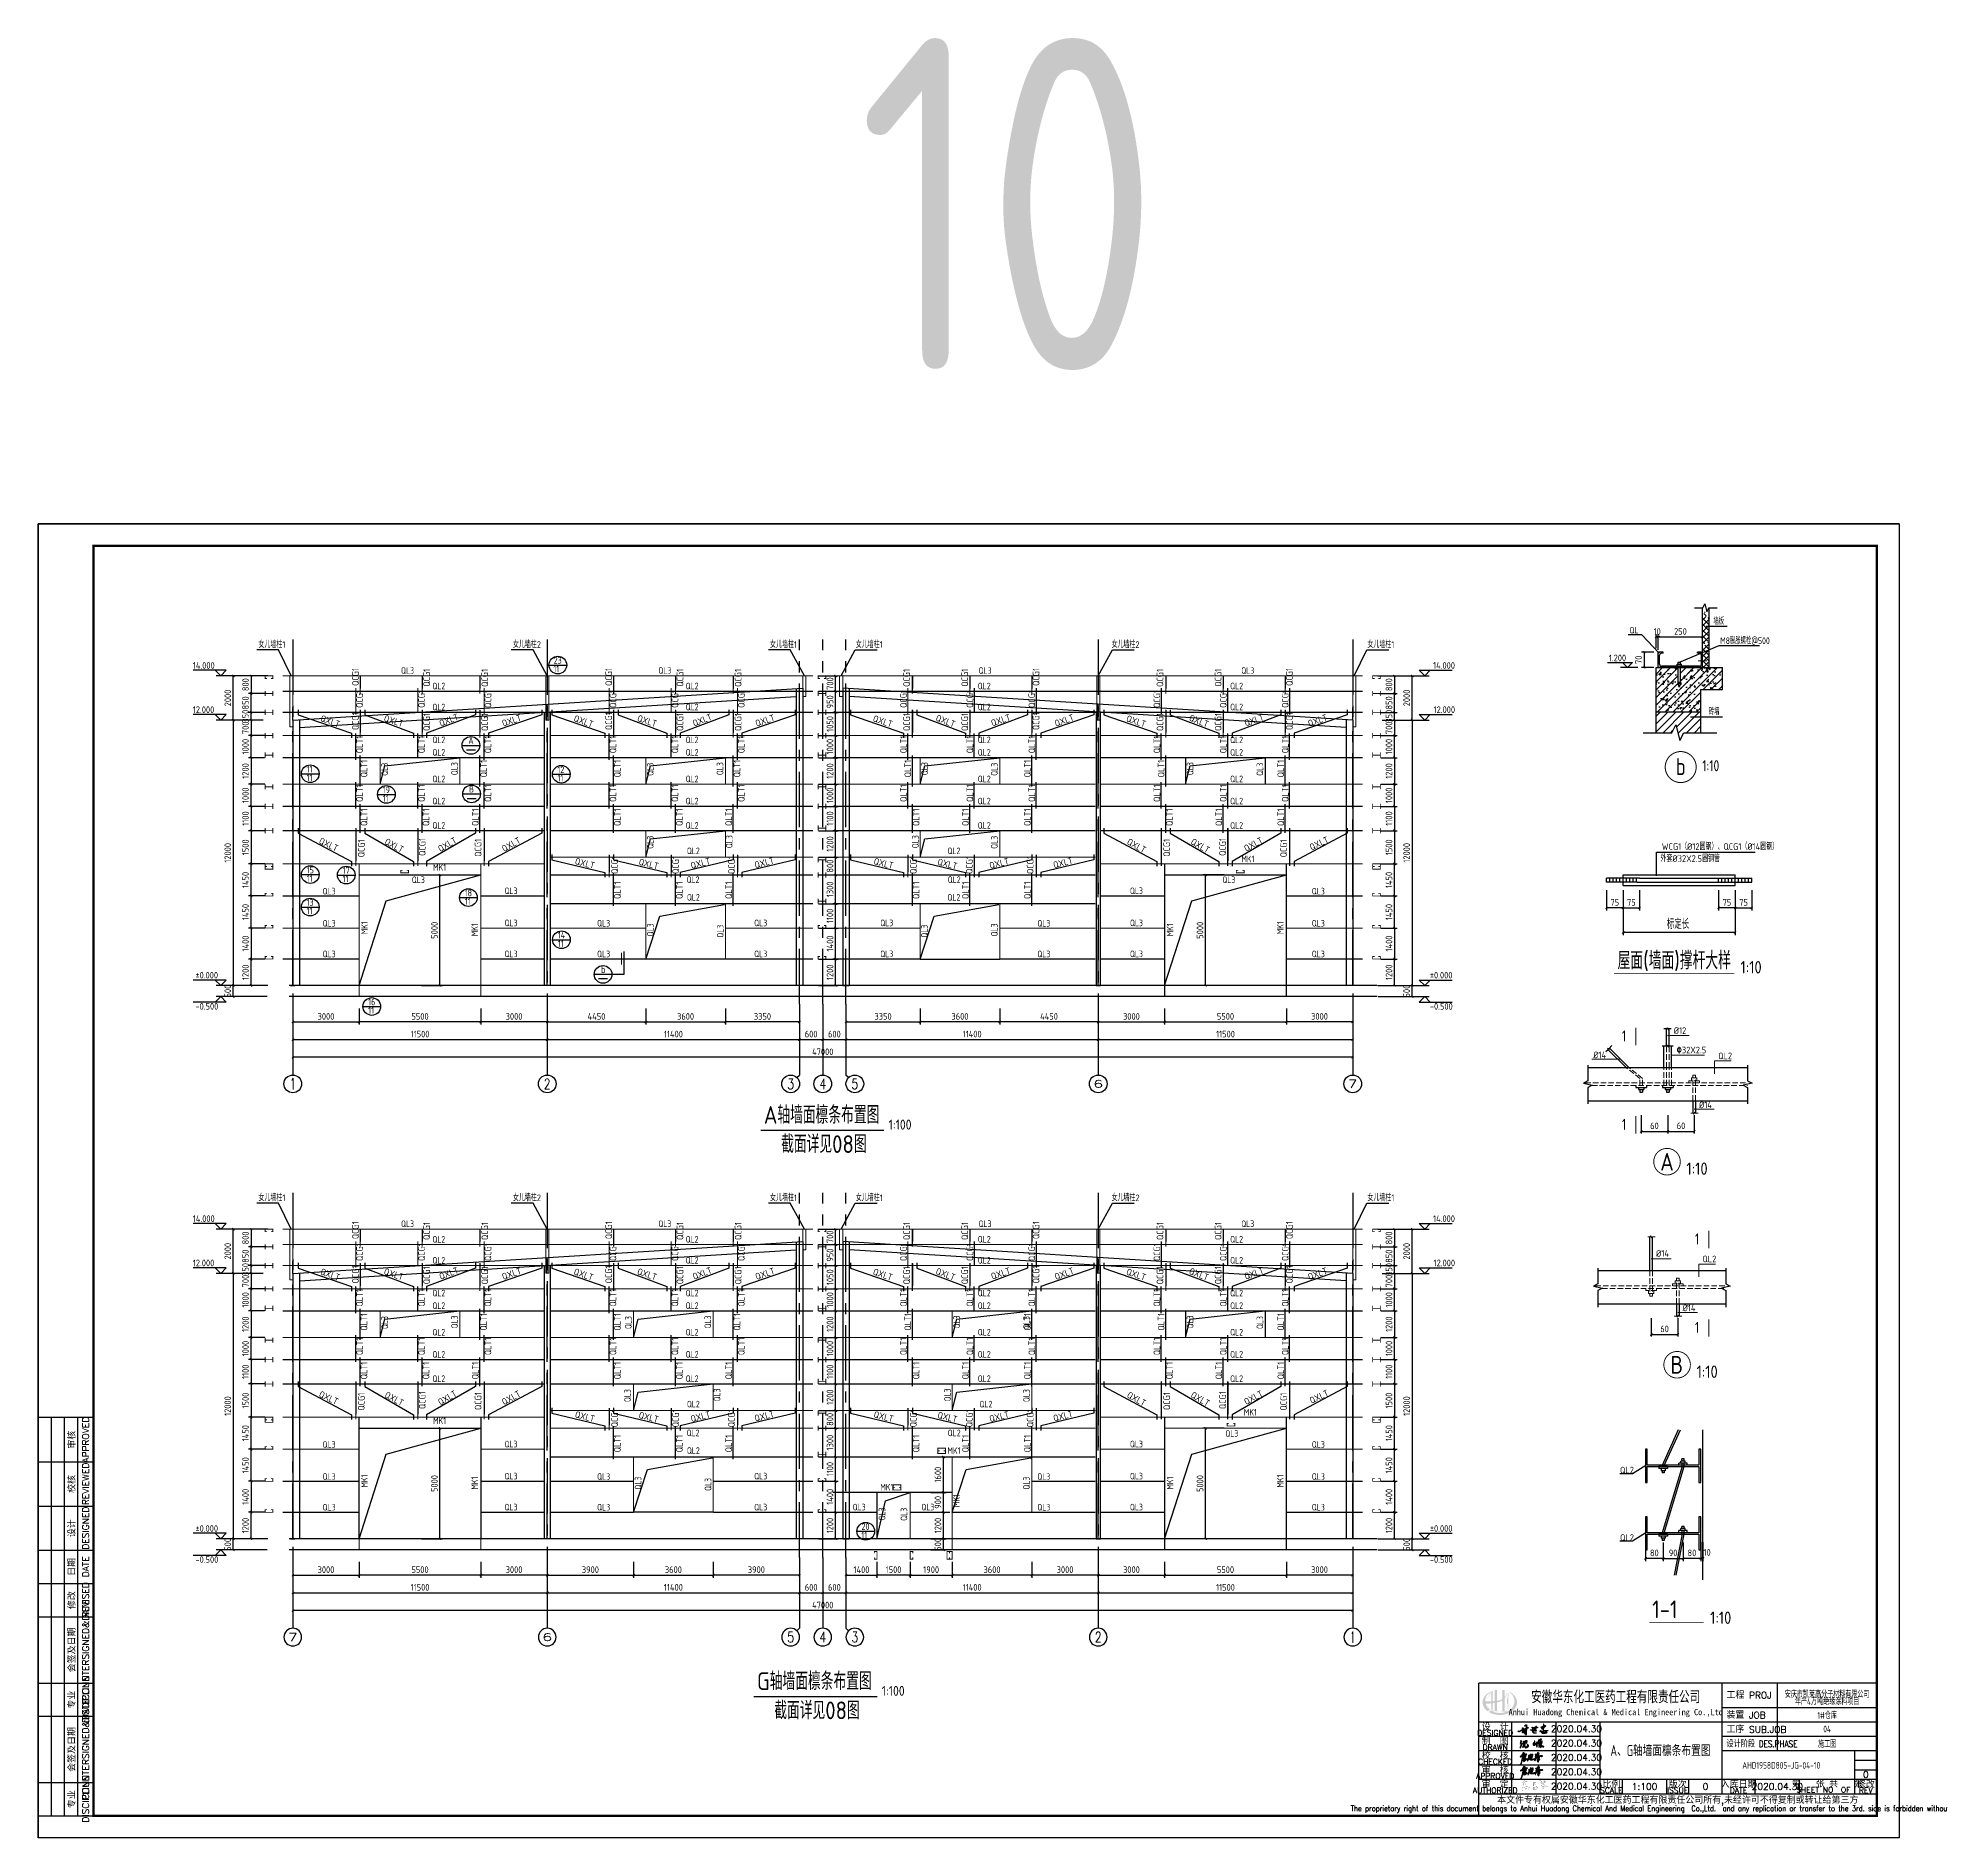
# Model space of a CAD drawing. Header units: millimetres. Extents: x 865490 to 879904, y 39442 to 44891.
# Drawn here: x 874414 to 875274, y 39450 to 40263 of the extents above; entities that cross this region are included whole.
import ezdxf
from ezdxf.enums import TextEntityAlignment as Align

# ---------------------------------------------------------------- set-up
doc = ezdxf.new("R2010")
doc.units = ezdxf.units.MM
doc.header["$LTSCALE"] = 1000
doc.header["$MEASUREMENT"] = 0
for name, pattern in [('2', [11.4, 9, -0.9, 0.6, -0.9]), ('CENTER', [2, 1.25, -0.25, 0.25, -0.25]), ('DASH', [0.35, 0.25, -0.1]), ('DOTE', [2.42, 2, -0.2, 0.02, -0.2])]:
    doc.linetypes.add(name, pattern=pattern)
for name, color, linetype, lineweight in [('1', 4, 'Continuous', 70), ('D3', 62, 'Continuous', 9), ('LZ', 64, 'Continuous', 9), ('数字', 3, 'Continuous', 9), ('零部件', 3, 'Continuous', 5)]:
    doc.layers.add(name, color=color, linetype=linetype, lineweight=lineweight)
for name, color, linetype in [('10', 7, 'Continuous'), ('1307', 7, 'Continuous'), ('1530', 253, 'Continuous'), ('1534', 7, 'Continuous'), ('AXIS', 3, 'Continuous'), ('AXIS_TEXT', 7, 'Continuous'), ('D1', 112, 'Continuous'), ('D2', 6, 'Continuous'), ('DIM', 7, 'Continuous'), ('DOTE', 1, 'DOTE'), ('FRAME', 4, 'Continuous'), ('HATCH', 8, 'Continuous'), ('M_Prof', 2, 'Continuous'), ('NUM', 7, 'Continuous'), ('PUB_DIM', 3, 'Continuous'), ('PUB_TEXT', 7, 'Continuous'), ('THIN', 7, 'Continuous'), ('WINDOW', 4, 'Continuous'), ('中文', 7, 'Continuous'), ('文字', 7, 'Continuous'), ('标注', 7, 'Continuous'), ('桩', 6, 'Continuous'), ('梁', 4, 'Continuous'), ('梁集中标注', 2, 'Continuous'), ('檩条', 34, 'Continuous'), ('独立基础', 2, 'Continuous'), ('索引符号标注', 253, 'Continuous'), ('轴线', 253, '2')]:
    doc.layers.add(name, color=color, linetype=linetype)
doc.styles.add('_TCH_AXIS', font='COMPLEX', dxfattribs={"bigfont": 'GBCBIG'})
doc.styles.add('COMPLEX', font='COMPLEX')
doc.styles.add('ECEC_TK', font='txt_l.shx', dxfattribs={"bigfont": 'hztxt_l.shx'})
doc.styles.add('ECEC_TQ', font='txt_l.shx', dxfattribs={"bigfont": 'hztxt_l.shx'})
doc.styles.add('ECEC_TQ_S', font='')
doc.styles.add('GBHZ', font='gbenor.shx', dxfattribs={"width": 0.9, "bigfont": 'gbcbig.shx'})
doc.styles.add('TS', font='tssdeng.shx', dxfattribs={"width": 0.8, "height": 2.5, "bigfont": 'tssdchn.shx'})
doc.styles.add('TSSD_REIN', font='tssdeng.shx', dxfattribs={"width": 0.7, "bigfont": 'tssdchn.shx'})
doc.styles.get('ECEC_TQ_S').set_extended_font_data('SimSun')
doc.dimstyles.new('100', dxfattribs={"dimscale": 0, "dimtxt": 3, "dimasz": 0.01, "dimexe": 1, "dimexo": 2, "dimgap": 1, "dimtad": 1, "dimdec": 0, "dimlfac": 100, "dimdsep": 46, "dimtxsty": 'GBHZ', "dimblk": 'JT', "dimcen": -2.5, "dimclrd": 7, "dimclre": 7, "dimclrt": 7, "dimadec": 0, "dimazin": 0, "dimtfac": 1, "dimtdec": 0, "dimtix": 1, "dimtmove": 2, "dimatfit": 3, "dimldrblk": 'JT', "dimfxl": 0, "dimtolj": 1, "dimlwd": -1, "dimlwe": -1, "dimarcsym": 0})
doc.dimstyles.new('Y10', dxfattribs={"dimscale": 0, "dimtxt": 3, "dimasz": 0.01, "dimexe": 1.2, "dimexo": 1, "dimgap": 1, "dimtad": 1, "dimdec": 0, "dimlfac": 10, "dimzin": 0, "dimdsep": 46, "dimtxsty": 'GBHZ', "dimblk1": 'DX', "dimblk2": 'DX', "dimsah": 1, "dimcen": 0.09, "dimdle": 1, "dimadec": 0, "dimazin": 0, "dimtfac": 1, "dimtdec": 0, "dimtix": 1, "dimtmove": 2, "dimatfit": 3, "dimldrblk": 'DX', "dimfxl": 0, "dimtolj": 1, "dimtzin": 0, "dimarcsym": 0})
doc.dimstyles.new('Y100', dxfattribs={"dimscale": 0, "dimtxt": 3, "dimasz": 0.01, "dimexe": 1.2, "dimexo": 2, "dimgap": 1, "dimtad": 1, "dimdec": 0, "dimlfac": 100, "dimzin": 0, "dimdsep": 46, "dimtxsty": 'GBHZ', "dimblk": 'DX', "dimcen": 0.09, "dimdle": 1, "dimclrd": 7, "dimclre": 7, "dimclrt": 7, "dimadec": 0, "dimazin": 0, "dimtfac": 1, "dimtdec": 0, "dimtix": 1, "dimtmove": 2, "dimatfit": 3, "dimldrblk": 'DX', "dimfxl": 0, "dimtolj": 1, "dimtzin": 0, "dimarcsym": 0})

msp = doc.modelspace()

# ---------------------------------------------------------------- texts
at = {"ltscale": 2, "style": 'GBHZ'}
for p in [(874798.059, 39770.079), (874794.96, 39514.143)]:
    msp.add_text('1:100', height=4.5, rotation=0.204441, dxfattribs=at).set_placement(p)
at = {"style": 'ECEC_TK'}
for s, p in [('APPROVED', (874435.172, 39629.955)), ('审核', (874428.672, 39629.955)), ('校核', (874428.672, 39609.955)), ('REVIEWED', (874435.172, 39609.955)), ('DESIGNED', (874435.172, 39589.955)), ('设计', (874428.672, 39589.955)), ('日期', (874428.672, 39572.455)), ('DATE', (874435.172, 39572.455)), ('修改', (874428.672, 39557.455)), ('REVISED', (874435.172, 39557.455)), ('COUNTERSIGNED&DATE', (874435.172, 39534.955)), ('会签及日期', (874428.672, 39534.955)), ('DISCIPLINE', (874435.172, 39512.455)), ('专业', (874428.672, 39512.455)), ('COUNTERSIGNED&DATE', (874435.172, 39489.955)), ('会签及日期', (874428.672, 39489.955)), ('DISCIPLINE', (874435.172, 39467.455)), ('专业', (874428.672, 39467.455))]:
    msp.add_text(s, height=3, rotation=90, dxfattribs=at).set_placement(p, align=Align.MIDDLE)
for s, height, style, width, p in [('安徽华东化工医药工程有限责任公司', 5, 'ECEC_TQ_S', 0.7, (875126.621, 39513.955)), ('Anhui Huadong Chemical & Medical Engineering Co.,Ltd', 2.8, 'ECEC_TQ_S', 0.85, (875126.621, 39506.455)), ('The proprietary right of this document belongs to Anhui Huadong Chemical And Medical Engineering  Co.,Ltd.  and any replication or transfer to the 3rd. side is forbidden without its permission. ', 2.5, 'ECEC_TQ', 0.72, (875154.672, 39462.955))]:
    msp.add_text(s, height=height, dxfattribs=dict(style=style, width=width)).set_placement(p, align=Align.MIDDLE)
at = {"style": 'ECEC_TQ'}
for s, p in [('工程 PROJ', (875176.672, 39512.955)), ('装置 JOB', (875176.672, 39503.955)), ('工序 SUB.JOB', (875176.672, 39497.455))]:
    msp.add_text(s, height=3, dxfattribs=at).set_placement(p)
for s, height, p in [('设  计', 3, (875072.172, 39500.455)), ('DESIGNED', 2.5, (875072.172, 39497.455)), ('DRAWN', 2.5, (875072.172, 39490.955)), ('制  图', 3, (875072.172, 39493.955)), ('CHECKED', 2.5, (875072.172, 39484.455)), ('校  核', 3, (875072.172, 39487.455)), ('APPROVED', 2.5, (875072.172, 39477.955)), ('审  核', 3, (875072.172, 39480.955)), ('审  定', 3, (875072.172, 39474.455)), ('比例', 3, (875124.672, 39474.455)), ('版次', 3, (875154.672, 39474.455)), ('入库日期', 3, (875182.172, 39474.455)), ('第   张 共   张', 3, (875222.172, 39474.705)), ('修改', 3, (875239.672, 39474.455)), ('AUTHORIZED', 2.5, (875072.172, 39471.455)), ('本文件专有权属安徽华东化工医药工程有限责任公司所有,未经许可不得复制或转让给第三方', 3, (875154.672, 39466.955)), ('SCALE', 2.5, (875124.672, 39471.455)), ('ISSUE', 2.5, (875154.672, 39471.455)), ('DATE', 2.5, (875182.172, 39471.455)), ('SHEET NO  OF  ', 2.5, (875222.172, 39471.705)), ('REV', 2.5, (875239.672, 39471.455))]:
    msp.add_text(s, height=height, dxfattribs=at).set_placement(p, align=Align.MIDDLE)
at = {"style": 'ECEC_TQ', "width": 0.8}
msp.add_text('设计阶段 DES.PHASE', height=3, dxfattribs=at).set_placement((875176.672, 39490.955))
at = {"style": 'ECEC_TQ'}
for tag, text, p in [('2020.04.30', ' ', (875108.916, 39499.283)), ('2020.04.30', ' ', (875108.916, 39492.783)), ('2020.04.30', ' ', (875108.916, 39486.283)), ('2020.04.30', ' ', (875108.916, 39479.783)), ('2020.04.30', ' ', (875108.916, 39473.283)), ('1:100', '1:100', (875139.672, 39473.205)), ('0', '0', (875167.172, 39473.205)), ('2020.04.30', ' ', (875199.672, 39473.205)), ('0', '0', (875239.672, 39478.621))]:
    msp.add_attdef(tag, text=text, height=3, dxfattribs=at).set_placement(p, align=Align.MIDDLE)
at = {"layer": '10', "style": 'GBHZ', "width": 0.9}
msp.add_text('b', height=7.7, dxfattribs=at).set_placement((875153.868, 39930.342))
at = {"layer": '1307', "style": 'GBHZ'}
for s, rotation, width, p in [('QCG1', 90, 0.9, (874558.563, 39970.656)), ('QCG1', 90, 0.9, (874590.762, 39970.297)), ('QCG1', 90, 0.9, (874617.052, 39970.222)), ('QCG1', 90, 0.9, (874673.063, 39970.656)), ('QCG1', 90, 0.9, (874705.262, 39970.297)), ('QCG1', 90, 0.9, (874731.552, 39970.222)), ('QCG1', 90, 0.9, (874807.673, 39970.222)), ('QCG1', 90, 0.9, (874833.963, 39970.297)), ('QCG1', 90, 0.9, (874866.162, 39970.656)), ('QCG1', 90, 0.9, (874922.173, 39970.222)), ('QCG1', 90, 0.9, (874948.463, 39970.297)), ('QCG1', 90, 0.9, (874980.662, 39970.656)), ('QCG1', 90, 0.9, (874560.461, 39960.722)), ('QCG1', 90, 0.9, (874588.461, 39960.722)), ('QCG1', 90, 0.9, (874618.461, 39960.722)), ('QCG1', 90, 0.9, (874674.961, 39960.722)), ('QCG1', 90, 0.9, (874702.961, 39960.722)), ('QCG1', 90, 0.9, (874732.961, 39960.722)), ('QCG1', 90, 0.9, (874806.263, 39960.722)), ('QCG1', 90, 0.9, (874836.263, 39960.722)), ('QCG1', 90, 0.9, (874864.263, 39960.722)), ('QCG1', 90, 0.9, (874920.763, 39960.722)), ('QCG1', 90, 0.9, (874950.763, 39960.722)), ('QCG1', 90, 0.9, (874978.763, 39960.722)), ('QXLT', 340.07762, 0.9, (874540.938, 39954.8)), ('QCG1', 90, 0.9, (874558.563, 39950.656)), ('QXLT', 341.418005, 0.9, (874569.638, 39954.821)), ('QCG1', 90, 0.9, (874590.762, 39950.297)), ('QXLT', 21.234847, 0.9, (874595.656, 39952.173)), ('QCG1', 90, 0.9, (874617.052, 39950.222)), ('QXLT', 18.652701, 0.9, (874623.897, 39952.168)), ('QXLT', 340.07762, 0.9, (874655.438, 39954.8)), ('QCG1', 90, 0.9, (874673.063, 39950.656)), ('QXLT', 341.418005, 0.9, (874684.138, 39954.821)), ('QCG1', 90, 0.9, (874705.262, 39950.297)), ('QXLT', 21.234847, 0.9, (874710.156, 39952.173)), ('QCG1', 90, 0.9, (874731.552, 39950.222)), ('QXLT', 18.652701, 0.9, (874738.397, 39952.168)), ('QXLT', 341.347299, 0.9, (874790.657, 39954.701)), ('QCG1', 90, 0.9, (874807.673, 39950.222)), ('QXLT', 338.765153, 0.9, (874819.02, 39955.041)), ('QCG1', 90, 0.9, (874833.963, 39950.297)), ('QXLT', 18.581995, 0.9, (874844.913, 39952.297)), ('QCG1', 90, 0.9, (874866.162, 39950.656)), ('QXLT', 19.92238, 0.9, (874873.674, 39952.101)), ('QXLT', 341.347299, 0.9, (874905.157, 39954.701)), ('QCG1', 90, 0.9, (874922.173, 39950.222)), ('QXLT', 338.765153, 0.9, (874933.52, 39955.041)), ('QCG1', 90, 0.9, (874948.463, 39950.297)), ('QXLT', 18.581995, 0.9, (874959.413, 39952.297)), ('QCG1', 90, 0.9, (874980.662, 39950.656)), ('QXLT', 19.92238, 0.9, (874988.174, 39952.101)), ('QLT1', 90, 0.9, (874560.461, 39940.223)), ('QLT1', 90, 0.9, (874588.461, 39940.223)), ('QLT1', 90, 0.9, (874618.461, 39940.223)), ('QLT1', 90, 0.9, (874674.961, 39940.223)), ('QLT1', 90, 0.9, (874702.961, 39940.223)), ('QLT1', 90, 0.9, (874732.961, 39940.223)), ('QLT1', 90, 0.9, (874806.263, 39940.223)), ('QLT1', 90, 0.9, (874836.263, 39940.223)), ('QLT1', 90, 0.9, (874864.263, 39940.223)), ('QLT1', 90, 0.9, (874920.763, 39940.223)), ('QLT1', 90, 0.9, (874950.763, 39940.223)), ('QLT1', 90, 0.9, (874978.763, 39940.223)), ('QLT1', 90, 0.9, (874562.461, 39929.322)), ('QL3', 90, 0.8, (874571.802, 39930.023)), ('QL3', 90, 0.8, (874603.329, 39930.317)), ('QLT1', 90, 0.9, (874616.523, 39929.322)), ('QLT1', 90, 0.9, (874676.961, 39929.322)), ('QL3', 90, 0.8, (874691.804, 39930.023)), ('QL3', 90, 0.8, (874723.331, 39930.317)), ('QLT1', 90, 0.9, (874731.023, 39929.322)), ('QLT1', 90, 0.9, (874808.202, 39929.322)), ('QL3', 90, 0.8, (874815.783, 39930.317)), ('QL3', 90, 0.8, (874847.31, 39930.023)), ('QLT1', 90, 0.9, (874862.263, 39929.322)), ('QLT1', 90, 0.9, (874922.702, 39929.322)), ('QL3', 90, 0.8, (874935.786, 39930.317)), ('QL3', 90, 0.8, (874967.312, 39930.023)), ('QLT1', 90, 0.9, (874976.763, 39929.322)), ('QLT1', 90, 0.9, (874560.461, 39918.223)), ('QLT1', 90, 0.9, (874588.461, 39918.223)), ('QLT1', 90, 0.9, (874618.461, 39918.223)), ('QLT1', 90, 0.9, (874674.961, 39918.223)), ('QLT1', 90, 0.9, (874702.961, 39918.223)), ('QLT1', 90, 0.9, (874732.961, 39918.223)), ('QLT1', 90, 0.9, (874806.263, 39918.223)), ('QLT1', 90, 0.9, (874836.263, 39918.223)), ('QLT1', 90, 0.9, (874864.263, 39918.223)), ('QLT1', 90, 0.9, (874920.763, 39918.223)), ('QLT1', 90, 0.9, (874950.763, 39918.223)), ('QLT1', 90, 0.9, (874978.763, 39918.223)), ('QLT1', 90, 0.9, (874562.461, 39907.321)), ('QLT1', 90, 0.9, (874590.461, 39907.321)), ('QLT1', 90, 0.9, (874612.763, 39907.321)), ('QLT1', 90, 0.9, (874676.961, 39907.321)), ('QLT1', 90, 0.9, (874704.961, 39907.321)), ('QLT1', 90, 0.9, (874727.263, 39907.321)), ('QLT1', 90, 0.9, (874811.961, 39907.321)), ('QLT1', 90, 0.9, (874834.263, 39907.321)), ('QLT1', 90, 0.9, (874862.263, 39907.321)), ('QLT1', 90, 0.9, (874926.461, 39907.321)), ('QLT1', 90, 0.9, (874948.763, 39907.321)), ('QLT1', 90, 0.9, (874976.763, 39907.321)), ('QXLT', 334.440722, 0.9, (874540.259, 39899.559)), ('QCG1', 90, 0.9, (874561.21, 39893.193)), ('QXLT', 331.766621, 0.9, (874569.933, 39899.342)), ('QCG1', 90, 0.9, (874588.762, 39893.827)), ('QXLT', 30.122795, 0.9, (874595.473, 39895.394)), ('QCG1', 90, 0.9, (874614.014, 39893.402)), ('QXLT', 29.238894, 0.9, (874624.254, 39895.45)), ('QL3', 90, 0.8, (874691.804, 39897.022)), ('QL3', 90, 0.8, (874727.492, 39897.316)), ('QL3', 90, 0.8, (874811.622, 39897.316)), ('QL3', 90, 0.8, (874847.31, 39897.022)), ('QXLT', 330.761106, 0.9, (874905.393, 39899.318)), ('QCG1', 90, 0.9, (874925.21, 39893.402)), ('QXLT', 329.877205, 0.9, (874934.234, 39899.369)), ('QCG1', 90, 0.9, (874950.463, 39893.827)), ('QXLT', 28.233379, 0.9, (874959.647, 39895.595)), ('QCG1', 90, 0.9, (874978.014, 39893.193)), ('QXLT', 25.559278, 0.9, (874989.153, 39896.142)), ('QXLT', 345.406174, 0.9, (874656.031, 39890.136)), ('QCG1', 90, 0.9, (874675.71, 39885.638)), ('QXLT', 345.699564, 0.9, (874684.876, 39889.847)), ('QCG1', 90, 0.9, (874703.262, 39885.638)), ('QXLT', 14.300436, 0.9, (874709.007, 39887.891)), ('QCG1', 90, 0.9, (874728.514, 39885.638)), ('QXLT', 14.593826, 0.9, (874737.863, 39888.14)), ('QXLT', 345.406174, 0.9, (874791.031, 39890.136)), ('QCG1', 90, 0.9, (874810.71, 39885.638)), ('QXLT', 345.699564, 0.9, (874819.876, 39889.847)), ('QCG1', 90, 0.9, (874835.963, 39885.638)), ('QXLT', 14.300436, 0.9, (874844.007, 39887.891)), ('QCG1', 90, 0.9, (874863.514, 39885.638)), ('QXLT', 14.593826, 0.9, (874872.863, 39888.14)), ('QLT1', 90, 0.9, (874676.961, 39874.321)), ('QLT1', 90, 0.9, (874704.961, 39874.321)), ('QLT1', 90, 0.9, (874727.263, 39874.321)), ('QLT1', 90, 0.9, (874811.961, 39874.321)), ('QLT1', 90, 0.9, (874834.263, 39874.321)), ('QLT1', 90, 0.9, (874862.263, 39874.321)), ('MK1', 90, 0.8, (874562.688, 39858.344)), ('MK1', 90, 0.8, (874612.459, 39857.442)), ('QL3', 90, 0.8, (874691.811, 39857.442)), ('QL3', 90, 0.8, (874723.426, 39856.844)), ('QL3', 90, 0.8, (874815.688, 39856.844)), ('QL3', 90, 0.8, (874847.303, 39857.442)), ('MK1', 90, 0.8, (874926.765, 39857.442)), ('MK1', 90, 0.8, (874976.537, 39858.344)), ('QCG1', 90, 0.9, (874558.563, 39720.593)), ('QCG1', 90, 0.9, (874590.762, 39720.234)), ('QCG1', 90, 0.9, (874617.052, 39720.159)), ('QCG1', 90, 0.9, (874673.063, 39720.593)), ('QCG1', 90, 0.9, (874705.262, 39720.234)), ('QCG1', 90, 0.9, (874731.552, 39720.159)), ('QCG1', 90, 0.9, (874807.673, 39720.159)), ('QCG1', 90, 0.9, (874833.963, 39720.234)), ('QCG1', 90, 0.9, (874866.162, 39720.593)), ('QCG1', 90, 0.9, (874922.173, 39720.159)), ('QCG1', 90, 0.9, (874948.463, 39720.234)), ('QCG1', 90, 0.9, (874980.662, 39720.593)), ('QCG1', 90, 0.9, (874560.461, 39710.659)), ('QCG1', 90, 0.9, (874588.461, 39710.659)), ('QCG1', 90, 0.9, (874618.461, 39710.659)), ('QCG1', 90, 0.9, (874674.961, 39710.659)), ('QCG1', 90, 0.9, (874702.961, 39710.659)), ('QCG1', 90, 0.9, (874732.961, 39710.659)), ('QCG1', 90, 0.9, (874806.263, 39710.659)), ('QCG1', 90, 0.9, (874836.263, 39710.659)), ('QCG1', 90, 0.9, (874864.263, 39710.659)), ('QCG1', 90, 0.9, (874920.763, 39710.659)), ('QCG1', 90, 0.9, (874950.763, 39710.659)), ('QCG1', 90, 0.9, (874978.763, 39710.659)), ('QXLT', 340.07762, 0.9, (874540.938, 39704.737)), ('QCG1', 90, 0.9, (874558.563, 39700.593)), ('QXLT', 341.418005, 0.9, (874569.638, 39704.758)), ('QCG1', 90, 0.9, (874590.762, 39700.234)), ('QXLT', 21.234847, 0.9, (874595.656, 39702.11)), ('QCG1', 90, 0.9, (874617.052, 39700.159)), ('QXLT', 18.652701, 0.9, (874623.897, 39702.105)), ('QXLT', 340.07762, 0.9, (874655.438, 39704.737)), ('QCG1', 90, 0.9, (874673.063, 39700.593)), ('QXLT', 341.418005, 0.9, (874684.138, 39704.758)), ('QCG1', 90, 0.9, (874705.262, 39700.234)), ('QXLT', 21.234847, 0.9, (874710.156, 39702.11)), ('QCG1', 90, 0.9, (874731.552, 39700.159)), ('QXLT', 18.652701, 0.9, (874738.397, 39702.105)), ('QXLT', 341.347299, 0.9, (874790.657, 39704.638)), ('QCG1', 90, 0.9, (874807.673, 39700.159)), ('QXLT', 338.765153, 0.9, (874819.02, 39704.978)), ('QCG1', 90, 0.9, (874833.963, 39700.234)), ('QXLT', 18.581995, 0.9, (874844.913, 39702.234)), ('QCG1', 90, 0.9, (874866.162, 39700.593)), ('QXLT', 19.92238, 0.9, (874873.674, 39702.038)), ('QXLT', 341.347299, 0.9, (874905.157, 39704.638)), ('QCG1', 90, 0.9, (874922.173, 39700.159)), ('QXLT', 338.765153, 0.9, (874933.52, 39704.978)), ('QCG1', 90, 0.9, (874948.463, 39700.234)), ('QXLT', 18.581995, 0.9, (874959.413, 39702.234)), ('QCG1', 90, 0.9, (874980.662, 39700.593)), ('QXLT', 19.92238, 0.9, (874988.174, 39702.038)), ('QLT1', 90, 0.9, (874560.461, 39690.16)), ('QLT1', 90, 0.9, (874588.461, 39690.16)), ('QLT1', 90, 0.9, (874618.461, 39690.16)), ('QLT1', 90, 0.9, (874674.961, 39690.16)), ('QLT1', 90, 0.9, (874702.961, 39690.16)), ('QLT1', 90, 0.9, (874732.961, 39690.16)), ('QLT1', 90, 0.9, (874806.263, 39690.16)), ('QLT1', 90, 0.9, (874836.263, 39690.16)), ('QLT1', 90, 0.9, (874864.263, 39690.16)), ('QLT1', 90, 0.9, (874920.763, 39690.16)), ('QLT1', 90, 0.9, (874950.763, 39690.16)), ('QLT1', 90, 0.9, (874978.763, 39690.16)), ('QLT1', 90, 0.9, (874562.461, 39679.259)), ('QL3', 90, 0.8, (874571.802, 39679.96)), ('QL3', 90, 0.8, (874603.329, 39680.254)), ('QLT1', 90, 0.9, (874616.523, 39679.259)), ('QLT1', 90, 0.9, (874676.961, 39679.259)), ('QL3', 90, 0.8, (874681.9, 39679.96)), ('QL3', 90, 0.8, (874717.831, 39680.254)), ('QLT1', 90, 0.9, (874731.023, 39679.259)), ('QLT1', 90, 0.9, (874808.202, 39679.259)), ('QL3', 90, 0.8, (874830.283, 39680.254)), ('QL3', 90, 0.8, (874861.81, 39679.96)), ('QLT1', 90, 0.9, (874862.263, 39679.259)), ('QLT1', 90, 0.9, (874922.702, 39679.259)), ('QL3', 90, 0.8, (874935.786, 39680.254)), ('QL3', 90, 0.8, (874967.312, 39679.96)), ('QLT1', 90, 0.9, (874976.763, 39679.259)), ('QLT1', 90, 0.9, (874560.461, 39668.16)), ('QLT1', 90, 0.9, (874588.461, 39668.16)), ('QLT1', 90, 0.9, (874618.461, 39668.16)), ('QLT1', 90, 0.9, (874674.961, 39668.16)), ('QLT1', 90, 0.9, (874702.961, 39668.16)), ('QLT1', 90, 0.9, (874732.961, 39668.16)), ('QLT1', 90, 0.9, (874806.263, 39668.16)), ('QLT1', 90, 0.9, (874836.263, 39668.16)), ('QLT1', 90, 0.9, (874864.263, 39668.16)), ('QLT1', 90, 0.9, (874920.763, 39668.16)), ('QLT1', 90, 0.9, (874950.763, 39668.16)), ('QLT1', 90, 0.9, (874978.763, 39668.16)), ('QLT1', 90, 0.9, (874562.461, 39657.258)), ('QLT1', 90, 0.9, (874590.461, 39657.258)), ('QLT1', 90, 0.9, (874612.763, 39657.258)), ('QLT1', 90, 0.9, (874676.961, 39657.258)), ('QLT1', 90, 0.9, (874704.961, 39657.258)), ('QLT1', 90, 0.9, (874727.263, 39657.258)), ('QLT1', 90, 0.9, (874811.961, 39657.258)), ('QLT1', 90, 0.9, (874834.263, 39657.258)), ('QLT1', 90, 0.9, (874862.263, 39657.258)), ('QLT1', 90, 0.9, (874926.461, 39657.258)), ('QLT1', 90, 0.9, (874948.763, 39657.258)), ('QLT1', 90, 0.9, (874976.763, 39657.258)), ('QXLT', 334.440722, 0.9, (874540.259, 39649.496)), ('QCG1', 90, 0.9, (874561.21, 39643.13)), ('QXLT', 331.766621, 0.9, (874569.933, 39649.279)), ('QCG1', 90, 0.9, (874588.762, 39643.764)), ('QXLT', 30.122795, 0.9, (874595.473, 39645.332)), ('QCG1', 90, 0.9, (874614.014, 39643.339)), ('QXLT', 29.238894, 0.9, (874624.254, 39645.387)), ('QL3', 90, 0.8, (874681.514, 39646.959)), ('QL3', 90, 0.8, (874721.992, 39647.253)), ('QL3', 90, 0.8, (874826.122, 39647.253)), ('QL3', 90, 0.8, (874861.81, 39646.959)), ('QXLT', 330.761106, 0.9, (874905.393, 39649.255)), ('QCG1', 90, 0.9, (874925.21, 39643.339)), ('QXLT', 329.877205, 0.9, (874934.234, 39649.306)), ('QCG1', 90, 0.9, (874950.463, 39643.764)), ('QXLT', 28.233379, 0.9, (874959.647, 39645.532)), ('QCG1', 90, 0.9, (874978.014, 39643.13)), ('QXLT', 25.559278, 0.9, (874989.153, 39646.079)), ('QXLT', 345.406174, 0.9, (874656.031, 39640.073)), ('QCG1', 90, 0.9, (874675.71, 39635.575)), ('QXLT', 345.699564, 0.9, (874684.876, 39639.784)), ('QCG1', 90, 0.9, (874703.262, 39635.575)), ('QXLT', 14.300436, 0.9, (874709.007, 39637.828)), ('QCG1', 90, 0.9, (874728.514, 39635.575)), ('QXLT', 14.593826, 0.9, (874737.863, 39638.077)), ('QXLT', 345.406174, 0.9, (874791.031, 39640.073)), ('QCG1', 90, 0.9, (874810.71, 39635.575)), ('QXLT', 345.699564, 0.9, (874819.876, 39639.784)), ('QCG1', 90, 0.9, (874835.963, 39635.575)), ('QXLT', 14.300436, 0.9, (874844.007, 39637.828)), ('QCG1', 90, 0.9, (874863.514, 39635.575)), ('QXLT', 14.593826, 0.9, (874872.863, 39638.077)), ('QLT1', 90, 0.9, (874676.961, 39624.258)), ('QLT1', 90, 0.9, (874704.961, 39624.258)), ('QLT1', 90, 0.9, (874727.263, 39624.258)), ('QLT1', 90, 0.9, (874811.961, 39624.258)), ('QLT1', 90, 0.9, (874834.263, 39624.258)), ('QLT1', 90, 0.9, (874862.263, 39624.258)), ('MK1', 90, 0.8, (874562.688, 39608.281)), ('QL3', 90, 0.8, (874686.311, 39607.379)), ('QL3', 90, 0.8, (874861.803, 39607.379)), ('MK1', 90, 0.8, (874976.537, 39608.281)), ('MK1', 90, 0.8, (874612.459, 39607.379)), ('QL3', 90, 0.8, (874717.926, 39606.781)), ('MK1', 90, 0.8, (874830.188, 39599.444)), ('MK1', 90, 0.8, (874926.765, 39607.379)), ('QL3', 90, 0.8, (874796.548, 39593.447)), ('QL3', 90, 0.8, (874806.451, 39593.293))]:
    msp.add_text(s, height=3, rotation=rotation, dxfattribs=dict(at, width=width)).set_placement(p)
at = {"layer": '1307', "style": 'GBHZ', "width": 0.8}
for s, p in [('QL3', (874577.698, 39976.105)), ('QL3', (874693.974, 39976.105)), ('QL3', (874838.682, 39976.105)), ('QL3', (874957.399, 39976.105)), ('QL2', (874591.859, 39969.096)), ('QL2', (874706.324, 39969.096)), ('QL2', (874838.351, 39969.096)), ('QL2', (874952.403, 39969.096)), ('QL2', (874591.859, 39959.595)), ('QL2', (874706.324, 39959.595)), ('QL2', (874838.351, 39959.595)), ('QL2', (874952.403, 39959.595)), ('QL2', (874591.859, 39944.769)), ('QL2', (874706.324, 39944.769)), ('QL2', (874838.351, 39944.769)), ('QL2', (874952.403, 39944.769)), ('QL2', (874591.859, 39939.096)), ('QL2', (874706.324, 39939.096)), ('QL2', (874838.351, 39939.096)), ('QL2', (874952.403, 39939.096)), ('QL2', (874591.859, 39927.096)), ('QL2', (874706.324, 39927.096)), ('QL2', (874838.351, 39927.096)), ('QL2', (874952.403, 39927.096)), ('QL2', (874591.859, 39917.095)), ('QL2', (874706.324, 39917.095)), ('QL2', (874838.351, 39917.095)), ('QL2', (874952.403, 39917.095)), ('QL2', (874591.859, 39906.095)), ('QL2', (874706.324, 39906.095)), ('QL2', (874838.351, 39906.095)), ('QL2', (874952.403, 39906.095)), ('QL2', (874706.889, 39894.597)), ('QL2', (874824.634, 39894.597)), ('MK1', (874592.153, 39887.087)), ('MK1', (874957.462, 39890.952)), ('QL3', (874542.265, 39876.37)), ('QL3', (874582.579, 39881.521)), ('QL3', (874624.454, 39876.536)), ('QL2', (874706.761, 39881.59)), ('QL2', (874824.762, 39881.59)), ('QL3', (874907.108, 39876.536)), ('QL3', (874948.856, 39881.521)), ('QL3', (874989.297, 39876.37)), ('QL2', (874706.889, 39873.597)), ('QL2', (874824.634, 39873.597)), ('QL3', (874542.265, 39861.87)), ('QL3', (874624.454, 39862.036)), ('QL3', (874666.323, 39861.87)), ('QL3', (874737.295, 39862.036)), ('QL3', (874794.268, 39862.036)), ('QL3', (874865.239, 39861.87)), ('QL3', (874907.108, 39862.036)), ('QL3', (874989.297, 39861.87)), ('QL3', (874542.265, 39848.002)), ('QL3', (874624.454, 39848.036)), ('QL3', (874666.323, 39848.002)), ('QL3', (874737.295, 39848.036)), ('QL3', (874794.268, 39848.036)), ('QL3', (874865.239, 39848.002)), ('QL3', (874907.108, 39848.036)), ('QL3', (874989.297, 39848.002)), ('QL3', (874577.698, 39726.042)), ('QL3', (874693.974, 39726.042)), ('QL3', (874838.682, 39726.042)), ('QL3', (874957.399, 39726.042)), ('QL2', (874591.859, 39719.033)), ('QL2', (874706.324, 39719.033)), ('QL2', (874838.351, 39719.033)), ('QL2', (874952.403, 39719.033)), ('QL2', (874591.859, 39709.532)), ('QL2', (874706.324, 39709.532)), ('QL2', (874838.351, 39709.532)), ('QL2', (874952.403, 39709.532)), ('QL2', (874591.859, 39694.706)), ('QL2', (874591.859, 39689.033)), ('QL2', (874706.324, 39694.706)), ('QL2', (874706.324, 39689.033)), ('QL2', (874838.351, 39694.706)), ('QL2', (874838.351, 39689.033)), ('QL2', (874952.403, 39694.706)), ('QL2', (874952.403, 39689.033)), ('QL2', (874591.859, 39677.033)), ('QL2', (874706.324, 39677.033)), ('QL2', (874838.351, 39677.033)), ('QL2', (874952.403, 39677.033)), ('QL2', (874591.859, 39667.032)), ('QL2', (874706.324, 39667.032)), ('QL2', (874838.351, 39667.032)), ('QL2', (874952.403, 39667.032)), ('QL2', (874591.859, 39656.032)), ('QL2', (874706.324, 39656.032)), ('QL2', (874838.351, 39656.032)), ('QL2', (874952.403, 39656.032)), ('QL2', (874706.889, 39644.534)), ('QL2', (874839.134, 39644.534)), ('MK1', (874592.153, 39637.025)), ('MK1', (874958.558, 39640.847)), ('QL3', (874542.265, 39626.307)), ('QL3', (874624.454, 39626.473)), ('QL2', (874706.761, 39631.527)), ('QL2', (874824.762, 39631.527)), ('QL3', (874907.108, 39626.473)), ('QL3', (874950.212, 39631.264)), ('QL3', (874989.297, 39626.307)), ('QL2', (874706.889, 39623.534)), ('MK1', (874824.634, 39623.534)), ('QL3', (874542.265, 39611.807)), ('QL3', (874624.454, 39611.973)), ('QL3', (874666.323, 39611.807)), ('QL3', (874737.295, 39611.973)), ('QL3', (874865.239, 39611.807)), ('QL3', (874907.108, 39611.973)), ('QL3', (874989.297, 39611.807)), ('MK1', (874794.268, 39606.973)), ('QL3', (874542.265, 39597.939)), ('QL3', (874624.454, 39597.973)), ('QL3', (874666.323, 39597.939)), ('QL3', (874737.295, 39597.973)), ('QL3', (874781.804, 39597.973)), ('QL3', (874812.844, 39597.973)), ('QL3', (874865.239, 39597.939)), ('QL3', (874907.108, 39597.973)), ('QL3', (874989.297, 39597.939))]:
    msp.add_text(s, height=3, dxfattribs=at).set_placement(p)
at = {"layer": '1534', "style": 'GBHZ', "width": 0.9}
for s, p in [('女儿墙柱1', (874513.26, 39987.839)), ('女儿墙柱2', (874628.26, 39987.839)), ('女儿墙柱1', (874744.46, 39987.839)), ('女儿墙柱1', (874783.218, 39987.839)), ('女儿墙柱2', (874898.794, 39987.839)), ('女儿墙柱1', (875014.418, 39987.839)), ('14.000', (874483.592, 39978.4)), ('14.000', (875044.084, 39978.4)), ('12.000', (874483.592, 39958.4)), ('12.000', (875044.324, 39958.4)), ('%%P0.000', (874484.792, 39838.4)), ('%%P0.000', (875042.644, 39838.4)), ('-0.500', (874484.792, 39824.333)), ('-0.500', (875042.644, 39824.333)), ('女儿墙柱1', (874513.26, 39737.776)), ('女儿墙柱2', (874628.26, 39737.776)), ('女儿墙柱1', (874744.46, 39737.776)), ('女儿墙柱1', (874783.218, 39737.776)), ('女儿墙柱2', (874898.794, 39737.776)), ('女儿墙柱1', (875014.418, 39737.776)), ('14.000', (874483.592, 39728.337)), ('14.000', (875044.084, 39728.337)), ('12.000', (874483.592, 39708.337)), ('12.000', (875044.324, 39708.337)), ('%%P0.000', (874484.792, 39588.337)), ('%%P0.000', (875042.644, 39588.337)), ('-0.500', (874484.792, 39574.27)), ('-0.500', (875042.644, 39574.27))]:
    msp.add_text(s, height=3, dxfattribs=at).set_placement(p)
at = {"layer": 'AXIS', "style": 'TSSD_REIN', "width": 0.7}
for s, p in [('安庆市凯莱高分子材料有限公司', (875222.172, 39515.231)), ('年产4万吨绝缘涂料项目', (875222.172, 39512)), ('1#仓库', (875222.172, 39505.705)), ('04', (875222.172, 39499.205)), ('施工图', (875222.172, 39492.705)), ('AHD1958D805-JG-04-10', (875201.449, 39482.748))]:
    msp.add_text(s, height=3, dxfattribs=at).set_placement(p, align=Align.MIDDLE)
at = {"layer": 'D1', "style": 'GBHZ', "width": 0.9}
msp.add_text('1.200', height=3, dxfattribs=at).set_placement((875123.517, 39981.775))
at = {"layer": 'dim', "linetype": 'ByBlock', "style": 'GBHZ', "width": 0.75}
msp.add_text('标定长', height=4.5, dxfattribs=at).set_placement((875149.713, 39860.8))
at = {"layer": 'NUM', "style": 'GBHZ'}
for s, p in [('A轴墙面檩条布置图', (874741.649, 39772.769)), ('截面详见08图', (874749.477, 39759.549)), ('G轴墙面檩条布置图', (874738.55, 39516.832)), ('截面详见08图', (874746.378, 39503.613))]:
    msp.add_text(s, height=8, dxfattribs=at).set_placement(p)
at = {"layer": 'PUB_DIM', "style": 'GBHZ', "width": 0.9}
for p in [(875129.429, 39809.936, -4.357), (875129.429, 39769.966, -4.357), (875162.432, 39718.162, -4.357), (875162.432, 39678.193, -4.357)]:
    msp.add_text('1', height=5, dxfattribs=at).set_placement(p)
at = {"layer": 'PUB_TEXT', "style": 'TS', "width": 0.7}
msp.add_text('A、G轴墙面檩条布置图', height=5, dxfattribs=at).set_placement((875146.837, 39489.708), align=Align.MIDDLE)
at = {"layer": '中文', "style": 'GBHZ', "width": 0.9}
msp.add_text('1:10', height=5, dxfattribs=at).set_placement((875165.73, 39932.073, -0.009))
at = {"layer": '数字', "style": 'GBHZ', "width": 0.9}
for s, p in [('WCG1（%%C12圆钢）、QCG1（%%C14圆钢）', (875147.447, 39896.539)), ('外套%%C32X2.5圆钢管', (875146.867, 39891.123)), ('%%C12', (875152.894, 39813.361, 1.667)), ('%%C14', (875116.472, 39802.343, 1.667)), ('%%13032X2.5', (875154.216, 39804.569, 1.667)), ('QL2', (875172.947, 39801.918, -4.357)), ('%%C14', (875164.3, 39779.777, 1.667)), ('%%C14', (875144.866, 39712.639, 1.667)), ('QL2', (875165.849, 39710.145, -4.357)), ('%%C14', (875156.866, 39688.003, 1.667)), ('QL2', (875128.608, 39614.718, -1.667)), ('QL2', (875128.608, 39584.223, -1.667))]:
    msp.add_text(s, height=3, dxfattribs=at).set_placement(p)
at = {"layer": '文字', "color": 6, "style": 'GBHZ'}
for s, height, p in [('屋面(墙面)撑杆大样', 8, (875127.498, 39842.541)), ('1:10', 5.6, (875183.003, 39840.702)), ('A', 8, (875146.733, 39751.565, 1.667)), ('1:10', 5.6, (875158.584, 39749.647, 1.658)), ('B', 8, (875151.3, 39659.792, 1.667)), ('1:10', 5.6, (875163.151, 39657.873, 1.658)), ('1-1', 8, (875143.101, 39549.294)), ('1:10', 5.6, (875169.275, 39546.673))]:
    msp.add_text(s, height=height, dxfattribs=at).set_placement(p)
at = {"layer": '梁集中标注', "style": 'GBHZ', "width": 0.9}
msp.add_text('10', height=150, dxfattribs=at).set_placement((874784.066, 40113.455))
at = {"layer": '索引符号标注', "style": 'GBHZ'}
for s, p in [('23', (874646.663, 39980.669)), ('11', (874646.557, 39976.81)), ('A', (874608.134, 39944.411)), ('11', (874535.002, 39931.516)), ('11', (874535.026, 39927.686)), ('12', (874648.367, 39931.267)), ('11', (874648.391, 39927.437)), ('19', (874569.426, 39922.175)), ('B', (874608.42, 39922.478)), ('11', (874569.451, 39918.345)), ('15', (874535.04, 39885.918)), ('17', (874551.293, 39885.74)), ('11', (874535.064, 39882.088)), ('11', (874551.318, 39881.91)), ('18', (874606.478, 39875.549)), ('13', (874535.002, 39871.264)), ('11', (874535.026, 39867.434)), ('11', (874606.503, 39871.719)), ('14', (874648.547, 39856.504)), ('11', (874648.572, 39852.674)), ('b', (874668.11, 39840.884)), ('16', (874562.83, 39826.314)), ('11', (874562.855, 39822.484)), ('11', (874785.708, 39585.284)), ('20', (874785.815, 39589.144))]:
    msp.add_text(s, height=3, dxfattribs=at).set_placement(p)
at = {"layer": '轴线', "color": 61, "linetype": 'ByBlock', "style": 'GBHZ', "width": 0.8}
for s, p in [('墙板', (875170.79, 39998.387)), ('QL', (875132.887, 39994.356)), ('M8膨胀螺栓@500', (875173.856, 39989.554)), ('砖墙', (875168.679, 39957.48))]:
    msp.add_text(s, height=3, dxfattribs=at).set_placement(p)

# ---------------------------------------------------------------- blocks, each defined once
blk = doc.blocks.new('DX')
at = {"color": 0, "linetype": 'ByBlock', "const_width": 40}
blk.add_lwpolyline([(-54, -51), (46, 49)], dxfattribs=at)
blk = doc.blocks.new('*D13')
at = {"layer": 'Defpoints', "color": 0, "transparency": 16777216}
for p in [(874584.89, 39885.2), (874595.3, 39885.2), (874584.89, 39835.2)]:
    blk.add_point(p, dxfattribs=at)
at = {"layer": '标注', "color": 7, "lineweight": -2, "transparency": 16777216}
for p, q in [((874586.89, 39885.2), (874596.5, 39885.2)), ((874595.3, 39835.21), (874595.3, 39885.19)), ((874586.89, 39835.2), (874596.5, 39835.2))]:
    blk.add_line(p, q, dxfattribs=at)
at = {"layer": '标注', "color": 7, "lineweight": -2, "transparency": 16777216, "xscale": 0.01, "yscale": 0.01, "zscale": 0.01}
for p, rotation in [((874595.3, 39885.2), 90), ((874595.3, 39835.2), 270)]:
    blk.add_blockref('DX', p, dxfattribs=dict(at, rotation=rotation))
at = {"layer": '标注', "color": 7, "transparency": 16777216, "insert": (874592.8, 39860.2), "char_height": 3, "attachment_point": 5, "rotation": 90, "style": 'GBHZ'}
blk.add_mtext('\\A1;5000', dxfattribs=at)
blk = doc.blocks.new('*D209')
at = {"layer": 'Defpoints', "color": 0, "linetype": 'ByBlock', "transparency": 16777216}
for p in [(875180.64, 39879.32), (875129.95, 39877.11), (875129.95, 39859.25)]:
    blk.add_point(p, dxfattribs=at)
at = {"layer": 'dim', "color": 0, "linetype": 'ByBlock', "lineweight": -2, "transparency": 16777216}
for p, q in [((875129.95, 39876.11), (875129.95, 39858.05)), ((875180.64, 39878.32), (875180.64, 39858.05)), ((875180.63, 39859.25), (875129.96, 39859.25))]:
    blk.add_line(p, q, dxfattribs=at)
at = {"layer": 'dim', "color": 0, "linetype": 'ByBlock', "lineweight": -2, "transparency": 16777216, "xscale": 0.01, "yscale": 0.01, "zscale": 0.01, "rotation": 180}
blk.add_blockref('DX', (875129.95, 39859.25), dxfattribs=at)
at = {"layer": 'dim', "color": 0, "linetype": 'ByBlock', "lineweight": -2, "transparency": 16777216, "xscale": 0.01, "yscale": 0.01, "zscale": 0.01}
blk.add_blockref('DX', (875180.64, 39859.25), dxfattribs=at)
blk = doc.blocks.new('*D210')
at = {"layer": 'Defpoints', "color": 0, "linetype": 'ByBlock', "transparency": 16777216}
for p in [(875129.95, 39879.32), (875137.45, 39879.32), (875137.45, 39870.31)]:
    blk.add_point(p, dxfattribs=at)
at = {"layer": 'dim', "color": 0, "linetype": 'ByBlock', "lineweight": -2, "transparency": 16777216}
for p, q in [((875129.95, 39878.32), (875129.95, 39869.11)), ((875129.96, 39870.31), (875137.44, 39870.31)), ((875137.45, 39878.32), (875137.45, 39869.11))]:
    blk.add_line(p, q, dxfattribs=at)
at = {"layer": 'dim', "color": 0, "linetype": 'ByBlock', "lineweight": -2, "transparency": 16777216, "xscale": 0.01, "yscale": 0.01, "zscale": 0.01, "rotation": 180}
blk.add_blockref('DX', (875129.95, 39870.31), dxfattribs=at)
at = {"layer": 'dim', "color": 0, "linetype": 'ByBlock', "lineweight": -2, "transparency": 16777216, "xscale": 0.01, "yscale": 0.01, "zscale": 0.01}
blk.add_blockref('DX', (875137.45, 39870.31), dxfattribs=at)
at = {"layer": 'dim', "color": 0, "linetype": 'ByBlock', "transparency": 16777216, "insert": (875133.7, 39872.81), "char_height": 3, "attachment_point": 5, "style": 'GBHZ'}
blk.add_mtext('\\A1;75', dxfattribs=at)
blk = doc.blocks.new('*D211')
at = {"layer": 'Defpoints', "color": 0, "linetype": 'ByBlock', "transparency": 16777216}
for p in [(875122.45, 39879.32), (875129.95, 39879.32), (875122.45, 39870.31)]:
    blk.add_point(p, dxfattribs=at)
at = {"layer": 'dim', "color": 0, "linetype": 'ByBlock', "lineweight": -2, "transparency": 16777216}
for p, q in [((875122.45, 39878.32), (875122.45, 39869.11)), ((875129.94, 39870.31), (875122.46, 39870.31)), ((875129.95, 39878.32), (875129.95, 39869.11))]:
    blk.add_line(p, q, dxfattribs=at)
at = {"layer": 'dim', "color": 0, "linetype": 'ByBlock', "lineweight": -2, "transparency": 16777216, "xscale": 0.01, "yscale": 0.01, "zscale": 0.01, "rotation": 180}
blk.add_blockref('DX', (875122.45, 39870.31), dxfattribs=at)
at = {"layer": 'dim', "color": 0, "linetype": 'ByBlock', "lineweight": -2, "transparency": 16777216, "xscale": 0.01, "yscale": 0.01, "zscale": 0.01}
blk.add_blockref('DX', (875129.95, 39870.31), dxfattribs=at)
at = {"layer": 'dim', "color": 0, "linetype": 'ByBlock', "transparency": 16777216, "insert": (875126.2, 39872.81), "char_height": 3, "attachment_point": 5, "style": 'GBHZ'}
blk.add_mtext('\\A1;75', dxfattribs=at)
blk = doc.blocks.new('*D212')
at = {"layer": 'Defpoints', "color": 0, "linetype": 'ByBlock', "transparency": 16777216}
for p in [(875173.14, 39879.32), (875180.64, 39879.32), (875173.14, 39870.31)]:
    blk.add_point(p, dxfattribs=at)
at = {"layer": 'dim', "color": 0, "linetype": 'ByBlock', "lineweight": -2, "transparency": 16777216}
for p, q in [((875173.14, 39878.32), (875173.14, 39869.11)), ((875180.63, 39870.31), (875173.15, 39870.31)), ((875180.64, 39878.32), (875180.64, 39869.11))]:
    blk.add_line(p, q, dxfattribs=at)
at = {"layer": 'dim', "color": 0, "linetype": 'ByBlock', "lineweight": -2, "transparency": 16777216, "xscale": 0.01, "yscale": 0.01, "zscale": 0.01, "rotation": 180}
blk.add_blockref('DX', (875173.14, 39870.31), dxfattribs=at)
at = {"layer": 'dim', "color": 0, "linetype": 'ByBlock', "lineweight": -2, "transparency": 16777216, "xscale": 0.01, "yscale": 0.01, "zscale": 0.01}
blk.add_blockref('DX', (875180.64, 39870.31), dxfattribs=at)
at = {"layer": 'dim', "color": 0, "linetype": 'ByBlock', "transparency": 16777216, "insert": (875176.89, 39872.81), "char_height": 3, "attachment_point": 5, "style": 'GBHZ'}
blk.add_mtext('\\A1;75', dxfattribs=at)
blk = doc.blocks.new('*D213')
at = {"layer": 'Defpoints', "color": 0, "linetype": 'ByBlock', "transparency": 16777216}
for p in [(875180.64, 39879.32), (875188.14, 39879.32), (875188.14, 39870.31)]:
    blk.add_point(p, dxfattribs=at)
at = {"layer": 'dim', "color": 0, "linetype": 'ByBlock', "lineweight": -2, "transparency": 16777216}
for p, q in [((875180.64, 39878.32), (875180.64, 39869.11)), ((875180.65, 39870.31), (875188.13, 39870.31)), ((875188.14, 39878.32), (875188.14, 39869.11))]:
    blk.add_line(p, q, dxfattribs=at)
at = {"layer": 'dim', "color": 0, "linetype": 'ByBlock', "lineweight": -2, "transparency": 16777216, "xscale": 0.01, "yscale": 0.01, "zscale": 0.01, "rotation": 180}
blk.add_blockref('DX', (875180.64, 39870.31), dxfattribs=at)
at = {"layer": 'dim', "color": 0, "linetype": 'ByBlock', "lineweight": -2, "transparency": 16777216, "xscale": 0.01, "yscale": 0.01, "zscale": 0.01}
blk.add_blockref('DX', (875188.14, 39870.31), dxfattribs=at)
at = {"layer": 'dim', "color": 0, "linetype": 'ByBlock', "transparency": 16777216, "insert": (875184.39, 39872.81), "char_height": 3, "attachment_point": 5, "style": 'GBHZ'}
blk.add_mtext('\\A1;75', dxfattribs=at)
blk = doc.blocks.new('A$C744C32FA')
at = {"const_width": 30}
for points in [[(-2326, 582), (-2064, 692), (-1816, 796), (-1490, 848), (-1270, 844)], [(-1936, 1093), (-1737, 1077), (-1648, 1041), (-1810, 905)], [(-1731, 663), (-1881, 583), (-1870, 98)], [(-1827, 396), (-1624, 407), (-1683, 178), (-1785, 172)], [(-164, 18), (-164, 609), (181, 609), (259, 574), (264, 359)], [(-164, 314), (-7, 353), (104, 403)], [(-134, 116), (-29, 188), (93, 237), (170, 221), (209, 331), (264, 359)], [(942, 898), (1107, 926), (1169, 977), (1294, 1000)], [(948, 580), (1073, 676), (1203, 739), (1357, 744), (1391, 773)], [(1507, 561), (1490, 391), (1400, 274), (1309, 157), (1214, 34), (1126, -80), (1076, -119)], [(1096, 313), (1232, 433), (1357, 563), (1402, 586)], [(1192, 881), (1164, 478), (1155, 349)], [(1369, -2), (1421, -24), (1477, -51)], [(1510, 451), (1603, 321), (1697, 211), (1854, 88), (1967, -1), (2044, -62), (2137, -96), (2323, -163), (2364, -162), (2404, -149), (2384, -156)], [(1530, 654), (1647, 720), (1785, 749), (1891, 785), (2007, 796)], [(1541, 978), (1734, 989), (1818, 1000), (1872, 989)], [(1603, 465), (1698, 528), (1794, 557), (1966, 568), (2003, 590)], [(1706, 987), (1698, 528)], [(-2108, -913), (-2158, -364), (-1863, -238), (-1491, -154), (-1069, -179), (-858, -255), (-909, -331), (-1198, -765)], [(-1677, -676), (-1677, -347)], [(-1677, -415), (-1452, -396), (-1441, -504), (-1677, -676)], [(-238, -177), (-238, -696)], [(-193, -327), (-59, -250), (154, -178), (450, -162), (558, -210), (534, -366), (450, -489), (346, -609)], [(-47, -485), (45, -414), (178, -350), (322, -338)], [(-3, -681), (142, -597), (326, -529), (398, -549)], [(1332, -239), (1431, -185), (1526, -163), (1671, -155), (1722, -174), (1703, -260), (1445, -564)]]:
    blk.add_lwpolyline(points, dxfattribs=at)
blk = doc.blocks.new('ZYC')
h = blk.add_hatch()
h.set_pattern_fill('ANSI31', color=256, scale=0.01, style=0)
h.paths.add_polyline_path([(0.191716, 0.193383), (0.190548, 0.202253), (0.193921, 0.209), (0.201718, 0.213388), (0.217472, 0.22272), (0.225169, 0.22774), (0.240061, 0.238394), (0.258667, 0.248519), (0.268004, 0.25352), (0.28674, 0.263401), (0.294628, 0.264902), (0.298717, 0.265243), (0.306745, 0.265068), (0.308789, 0.264548), (0.309735, 0.261709), (0.308412, 0.260067), (0.297475, 0.244701), (0.290436, 0.237662), (0.27507, 0.226725), (0.252355, 0.212968), (0.241647, 0.204333), (0.223391, 0.185047), (0.223622, 0.181464), (0.224421, 0.179466), (0.226725, 0.176712), (0.25062, 0.191577), (0.262092, 0.200013), (0.283406, 0.218389), (0.297409, 0.232393), (0.304411, 0.239395), (0.318415, 0.253398), (0.320906, 0.2583), (0.321641, 0.261237), (0.321749, 0.266735), (0.319516, 0.270611), (0.318508, 0.272625), (0.316748, 0.276738), (0.301969, 0.277631), (0.294072, 0.276555), (0.280072, 0.271736), (0.264068, 0.263734), (0.256066, 0.259733), (0.240061, 0.251731), (0.233868, 0.248283), (0.230965, 0.245742), (0.226725, 0.240061), (0.214987, 0.236586), (0.209117, 0.233284), (0.200051, 0.225058), (0.192716, 0.217722), (0.189048, 0.214055), (0.181713, 0.20672), (0.175712, 0.20672), (0.172711, 0.20672), (0.166709, 0.20672), (0.172241, 0.193666), (0.177845, 0.187261), (0.190049, 0.180046), (0.195383, 0.177379), (0.198051, 0.176045), (0.203385, 0.173378), (0.207386, 0.173378), (0.209387, 0.173378), (0.213388, 0.173378), (0.213388, 0.177379), (0.213388, 0.179379), (0.213388, 0.18338), (0.203895, 0.184399), (0.19865, 0.18682)], flags=17)
h.paths.add_polyline_path([(0.260067, 0.325083), (0.264264, 0.330433), (0.265218, 0.335201), (0.263401, 0.341754), (0.273403, 0.351757), (0.278405, 0.356758), (0.288407, 0.366761), (0.291736, 0.3701), (0.290871, 0.376157), (0.28674, 0.37843), (0.278712, 0.378605), (0.274623, 0.378265), (0.266735, 0.376763), (0.252423, 0.368751), (0.245056, 0.365067), (0.230059, 0.358425), (0.229248, 0.364334), (0.231514, 0.368865), (0.236727, 0.371762), (0.24131, 0.378456), (0.242225, 0.383948), (0.240061, 0.391767), (0.237394, 0.394434), (0.23606, 0.395768), (0.233393, 0.398435), (0.230812, 0.400649), (0.226589, 0.399804), (0.225058, 0.396768), (0.223796, 0.391416), (0.22476, 0.38756), (0.228392, 0.383431), (0.228282, 0.380033), (0.227931, 0.378275), (0.226725, 0.375096), (0.210128, 0.354559), (0.200583, 0.345014), (0.180046, 0.328417), (0.176798, 0.323736), (0.172234, 0.322025), (0.166709, 0.323416), (0.178469, 0.342442), (0.183551, 0.352606), (0.191716, 0.373429), (0.201873, 0.398707), (0.206875, 0.411378), (0.216722, 0.436778), (0.22205, 0.441004), (0.226849, 0.441964), (0.233393, 0.440113), (0.248453, 0.432139), (0.25582, 0.427786), (0.270069, 0.41844), (0.272101, 0.414456), (0.275664, 0.412674), (0.280072, 0.413439), (0.283545, 0.409176), (0.284465, 0.405498), (0.283406, 0.400102), (0.280739, 0.400102), (0.279405, 0.400102), (0.276738, 0.400102), (0.276738, 0.396101), (0.276738, 0.394101), (0.276738, 0.3901), (0.28136, 0.388617), (0.285266, 0.389733), (0.288407, 0.393434), (0.294513, 0.396574), (0.297302, 0.401595), (0.296743, 0.408438), (0.288829, 0.417849), (0.283914, 0.422062), (0.273403, 0.428443), (0.271371, 0.432428), (0.267808, 0.434209), (0.263401, 0.433444), (0.255242, 0.439075), (0.251443, 0.442528), (0.245063, 0.450115), (0.250169, 0.45385), (0.253741, 0.455041), (0.260067, 0.455117), (0.278071, 0.461118), (0.287073, 0.464119), (0.305078, 0.47012), (0.307079, 0.469454), (0.308079, 0.46912), (0.310079, 0.468453), (0.308047, 0.464468), (0.304484, 0.462687), (0.300077, 0.463452), (0.298029, 0.461617), (0.297467, 0.459366), (0.29841, 0.456784), (0.29992, 0.453737), (0.30418, 0.452885), (0.306745, 0.455117), (0.317554, 0.46467), (0.323777, 0.468819), (0.336753, 0.475122), (0.340537, 0.478163), (0.341693, 0.48221), (0.340087, 0.486791), (0.336555, 0.489096), (0.331527, 0.48742), (0.330085, 0.483457), (0.321138, 0.480474), (0.316169, 0.479764), (0.306745, 0.480123), (0.280007, 0.473028), (0.266668, 0.46936), (0.240061, 0.461785), (0.207415, 0.451644), (0.191305, 0.445603), (0.160041, 0.431777), (0.160041, 0.434445), (0.160041, 0.435778), (0.160041, 0.438446), (0.175951, 0.452059), (0.184342, 0.458436), (0.201718, 0.47012), (0.208786, 0.474159), (0.212013, 0.478769), (0.213388, 0.486791), (0.216455, 0.489686), (0.2192, 0.490602), (0.223391, 0.490125), (0.229399, 0.500791), (0.2324, 0.506125), (0.238394, 0.516799), (0.240292, 0.524601), (0.23989, 0.529424), (0.236727, 0.536804), (0.23122, 0.540793), (0.226675, 0.541702), (0.220056, 0.540138), (0.210721, 0.53547), (0.206053, 0.533136), (0.196717, 0.528469), (0.198138, 0.538459), (0.198805, 0.543461), (0.200051, 0.553475), (0.196461, 0.554633), (0.193383, 0.556809), (0.184756, 0.554008), (0.180368, 0.550816), (0.175045, 0.543472), (0.17106, 0.54144), (0.169278, 0.537877), (0.170044, 0.53347), (0.172586, 0.532424), (0.174961, 0.533017), (0.176712, 0.535137), (0.179281, 0.539518), (0.183438, 0.541299), (0.188382, 0.540138), (0.181593, 0.526145), (0.177529, 0.519371), (0.168376, 0.506796), (0.153706, 0.492126), (0.146371, 0.484791), (0.1317, 0.47012), (0.128502, 0.463222), (0.125929, 0.459914), (0.120031, 0.455117), (0.119718, 0.451241), (0.121465, 0.448329), (0.125032, 0.446781), (0.14237, 0.464119), (0.151039, 0.472788), (0.168376, 0.490125), (0.176855, 0.50538), (0.184361, 0.512491), (0.200051, 0.520133), (0.209619, 0.525556), (0.215731, 0.527084), (0.226725, 0.526802), (0.227399, 0.518581), (0.226187, 0.513733), (0.221723, 0.506796), (0.205052, 0.490125), (0.196717, 0.48179), (0.180046, 0.465119), (0.164681, 0.45382), (0.157012, 0.448152), (0.141703, 0.436778), (0.125543, 0.421827), (0.116221, 0.415266), (0.096691, 0.405104), (0.075353, 0.394434), (0.064683, 0.3891), (0.043344, 0.37843), (0.039561, 0.375389), (0.038404, 0.371342), (0.04001, 0.366761), (0.044025, 0.366183), (0.046402, 0.366579), (0.050013, 0.368428), (0.072366, 0.379063), (0.083391, 0.384742), (0.105027, 0.396768), (0.108068, 0.400552), (0.112115, 0.401708), (0.116697, 0.400102), (0.119301, 0.403486), (0.121159, 0.404972), (0.125032, 0.406771), (0.129622, 0.401536), (0.130984, 0.396997), (0.130033, 0.3901), (0.132416, 0.389778), (0.133821, 0.388841), (0.135035, 0.386766), (0.137361, 0.391613), (0.137763, 0.394832), (0.136702, 0.400102), (0.139084, 0.400424), (0.14049, 0.401361), (0.141703, 0.403437), (0.142311, 0.400158), (0.143727, 0.39827), (0.146704, 0.396768), (0.146704, 0.383431), (0.146704, 0.376763), (0.146704, 0.363426), (0.140696, 0.341072), (0.138346, 0.329655), (0.135035, 0.306745), (0.132367, 0.293408), (0.131034, 0.28674), (0.128366, 0.273403), (0.127033, 0.268069), (0.126366, 0.265401), (0.125032, 0.260067), (0.122365, 0.24673), (0.121031, 0.240061), (0.118364, 0.226725), (0.11356, 0.208243), (0.111552, 0.198873), (0.108361, 0.180046), (0.102725, 0.164542), (0.100682, 0.156368), (0.098359, 0.140036), (0.09169, 0.113362), (0.088356, 0.100026), (0.081688, 0.073352), (0.078954, 0.060999), (0.07691, 0.054867), (0.071685, 0.043344), (0.0677, 0.041312), (0.065919, 0.037749), (0.066684, 0.033342), (0.064309, 0.030053), (0.059994, 0.029334), (0.056681, 0.031675), (0.055039, 0.032998), (0.0522, 0.032051), (0.05168, 0.030008), (0.050619, 0.024737), (0.051021, 0.021518), (0.053347, 0.016671), (0.058015, 0.016671), (0.060349, 0.016671), (0.065017, 0.016671), (0.072748, 0.023017), (0.076093, 0.027477), (0.08002, 0.036676), (0.096852, 0.082021), (0.10329, 0.105741), (0.111695, 0.153373), (0.123489, 0.195437), (0.128188, 0.21692), (0.135035, 0.260067), (0.139151, 0.267954), (0.14028, 0.272845), (0.140036, 0.281739), (0.142036, 0.283739), (0.143037, 0.28474), (0.145037, 0.28674), (0.143542, 0.294629), (0.143202, 0.298717), (0.14337, 0.306745), (0.145753, 0.307067), (0.147158, 0.308004), (0.148371, 0.310079), (0.151852, 0.30332), (0.152939, 0.299332), (0.153373, 0.291741), (0.1596, 0.295381), (0.16241, 0.299597), (0.163375, 0.306745), (0.166043, 0.306745), (0.167376, 0.306745), (0.170044, 0.306745), (0.175842, 0.313591), (0.179298, 0.316701), (0.186714, 0.321749), (0.209947, 0.339025), (0.223075, 0.346279), (0.250064, 0.356758), (0.256309, 0.362147), (0.262023, 0.363575), (0.270069, 0.361759), (0.258066, 0.349756), (0.252065, 0.343755), (0.240061, 0.331752), (0.221278, 0.318573), (0.211941, 0.311904), (0.193383, 0.29841), (0.19135, 0.294425), (0.187788, 0.292643), (0.18338, 0.293408), (0.182047, 0.288074), (0.18138, 0.285406), (0.180046, 0.280072), (0.184714, 0.280072), (0.187048, 0.280072), (0.191716, 0.280072), (0.206195, 0.295761), (0.214909, 0.302731), (0.233393, 0.313414), (0.233393, 0.310079), (0.233393, 0.308412), (0.233393, 0.305078), (0.218728, 0.293893), (0.212196, 0.286272), (0.203385, 0.270069), (0.200631, 0.267765), (0.198634, 0.266966), (0.19505, 0.266735), (0.189666, 0.263481), (0.18728, 0.259664), (0.186714, 0.253398), (0.189781, 0.250503), (0.192527, 0.249588), (0.196717, 0.250064), (0.210088, 0.262029), (0.216756, 0.268031), (0.230059, 0.280072), (0.233393, 0.280072), (0.233393, 0.283406), (0.241741, 0.284611), (0.245996, 0.286029), (0.253398, 0.290074), (0.253398, 0.288741), (0.253398, 0.28674), (0.260067, 0.28674), (0.263401, 0.28674), (0.263401, 0.289407), (0.263401, 0.290741), (0.263401, 0.293408), (0.268765, 0.293057), (0.27265, 0.295276), (0.27507, 0.300077), (0.276013, 0.302659), (0.275451, 0.30491), (0.273403, 0.306745), (0.262225, 0.306789), (0.255894, 0.30481), (0.24673, 0.29841), (0.245088, 0.297087), (0.242248, 0.298033), (0.241729, 0.300077), (0.247981, 0.31079), (0.251728, 0.3159)])
h.paths.add_polyline_path([(0.172311, 0.351862), (0.151706, 0.320082), (0.148813, 0.335949), (0.149997, 0.345425), (0.156707, 0.360092), (0.156707, 0.372762), (0.156707, 0.379097), (0.156707, 0.391767), (0.151817, 0.400719), (0.150635, 0.406629), (0.151706, 0.416773), (0.165234, 0.42378), (0.172311, 0.426813), (0.186714, 0.431777), (0.191949, 0.436367), (0.196489, 0.437729), (0.203385, 0.436778), (0.200919, 0.423723), (0.198862, 0.417208), (0.193383, 0.405104), (0.180884, 0.369351)], flags=16)
h = blk.add_hatch()
h.set_pattern_fill('ANSI31', color=256, scale=0.01, style=0)
h.paths.add_polyline_path([(0.43011, 0.364093), (0.43011, 0.382765), (0.43011, 0.420108), (0.42674, 0.42542), (0.425073, 0.428087), (0.421775, 0.433444), (0.420561, 0.431369), (0.419156, 0.430432), (0.416773, 0.43011), (0.418678, 0.415427), (0.419679, 0.408091), (0.421775, 0.393434), (0.419006, 0.369579), (0.418668, 0.357391), (0.420108, 0.333419), (0.41744, 0.328084), (0.416107, 0.325417), (0.413439, 0.320082), (0.414054, 0.309347), (0.413343, 0.303662), (0.410105, 0.293408), (0.399991, 0.290918), (0.394373, 0.286237), (0.3901, 0.276738), (0.380676, 0.253935), (0.376645, 0.242177), (0.370095, 0.218389), (0.370095, 0.208387), (0.370095, 0.203385), (0.370095, 0.193383), (0.375842, 0.191199), (0.380817, 0.192305), (0.385099, 0.196717), (0.391767, 0.210054), (0.395101, 0.216722), (0.40177, 0.230059), (0.408931, 0.250792), (0.412599, 0.261129), (0.420108, 0.281739), (0.437767, 0.278859), (0.447218, 0.274133), (0.460118, 0.261734), (0.478724, 0.251609), (0.48806, 0.246608), (0.506796, 0.236727), (0.514554, 0.239101), (0.520234, 0.238155), (0.526802, 0.233393), (0.553475, 0.233393), (0.566812, 0.233393), (0.593485, 0.233393), (0.62211, 0.240615), (0.63627, 0.245335), (0.663503, 0.256732), (0.667504, 0.258733), (0.669505, 0.259733), (0.673506, 0.261734), (0.673506, 0.265068), (0.673506, 0.266735), (0.673506, 0.270069), (0.65194, 0.26343), (0.641248, 0.259755), (0.620159, 0.251731), (0.606822, 0.249064), (0.600154, 0.24773), (0.586817, 0.245063), (0.583483, 0.244396), (0.581816, 0.244062), (0.578481, 0.243396), (0.555142, 0.243396), (0.543472, 0.243396), (0.520133, 0.243396), (0.507672, 0.251585), (0.500819, 0.255011), (0.486791, 0.260067), (0.482384, 0.259302), (0.478821, 0.261083), (0.476789, 0.265068), (0.468212, 0.269419), (0.464099, 0.272162), (0.456784, 0.278405), (0.44933, 0.281676), (0.445738, 0.284191), (0.440113, 0.290074), (0.434588, 0.288683), (0.430024, 0.290394), (0.426776, 0.295076), (0.421963, 0.300651), (0.42138, 0.307062), (0.425109, 0.313414), (0.425389, 0.319104), (0.426579, 0.322279), (0.43011, 0.32675)])
h.paths.add_polyline_path([(0.403437, 0.278405), (0.406483, 0.276895), (0.407335, 0.272635), (0.405104, 0.270069), (0.400789, 0.261552), (0.399657, 0.256267), (0.400102, 0.24673), (0.39271, 0.233425), (0.389042, 0.226756), (0.381764, 0.213388), (0.381342, 0.220741), (0.38169, 0.224569), (0.383431, 0.231726), (0.387336, 0.251661), (0.391694, 0.261829)], flags=16)
h.paths.add_polyline_path([(0.588484, 0.380097), (0.597359, 0.395706), (0.599993, 0.405487), (0.600154, 0.423442), (0.602821, 0.427443), (0.604155, 0.429443), (0.606822, 0.433444), (0.609698, 0.450594), (0.610376, 0.459401), (0.610156, 0.476789), (0.598944, 0.481275), (0.592073, 0.482039), (0.580149, 0.480123), (0.570106, 0.473686), (0.564651, 0.470958), (0.553475, 0.466786), (0.532919, 0.449159), (0.522205, 0.440789), (0.500128, 0.425109), (0.49688, 0.420428), (0.492316, 0.418716), (0.486791, 0.420108), (0.491278, 0.43132), (0.492041, 0.438191), (0.490125, 0.450115), (0.494812, 0.458618), (0.496281, 0.463759), (0.496794, 0.473455), (0.499861, 0.47635), (0.502606, 0.477265), (0.506796, 0.476789), (0.506796, 0.471454), (0.506796, 0.468787), (0.506796, 0.463452), (0.509464, 0.463452), (0.510797, 0.463452), (0.513465, 0.463452), (0.515512, 0.465287), (0.516075, 0.467538), (0.515132, 0.47012), (0.510092, 0.473944), (0.508393, 0.479041), (0.510131, 0.485124), (0.507303, 0.490115), (0.504099, 0.492404), (0.498461, 0.49346), (0.488222, 0.480646), (0.484231, 0.472663), (0.480123, 0.456784), (0.480123, 0.446114), (0.480123, 0.44078), (0.480123, 0.43011), (0.479456, 0.426109), (0.479123, 0.424109), (0.478456, 0.420108), (0.476455, 0.408104), (0.475455, 0.402103), (0.473455, 0.3901), (0.476237, 0.379607), (0.477248, 0.374214), (0.478456, 0.363426), (0.481123, 0.342088), (0.482457, 0.331418), (0.485124, 0.310079), (0.485298, 0.298264), (0.487209, 0.291767), (0.49346, 0.281739), (0.496025, 0.279507), (0.500285, 0.280359), (0.501795, 0.283406), (0.503893, 0.285053), (0.503893, 0.288427), (0.501795, 0.290074), (0.499128, 0.306078), (0.497794, 0.31408), (0.495127, 0.330085), (0.489921, 0.35095), (0.488548, 0.361927), (0.488458, 0.383431), (0.486111, 0.392492), (0.486514, 0.398136), (0.490125, 0.406771), (0.501156, 0.411552), (0.506476, 0.415099), (0.515132, 0.423442), (0.518173, 0.427226), (0.52222, 0.428382), (0.526802, 0.426776), (0.528325, 0.424212), (0.526432, 0.420426), (0.523467, 0.420108), (0.523467, 0.406771), (0.526802, 0.406771), (0.526802, 0.410105), (0.528135, 0.410105), (0.528802, 0.410105), (0.530136, 0.410105), (0.530136, 0.3901), (0.530136, 0.380097), (0.530136, 0.360092), (0.528293, 0.359691), (0.5264, 0.361584), (0.526802, 0.363426), (0.523467, 0.363426), (0.523467, 0.336753), (0.528881, 0.328693), (0.530475, 0.323117), (0.530136, 0.313414), (0.528802, 0.313414), (0.526802, 0.313414), (0.526802, 0.283406), (0.526802, 0.270069), (0.524959, 0.270471), (0.523066, 0.268578), (0.523467, 0.266735), (0.520133, 0.266735), (0.520133, 0.253398), (0.522801, 0.253398), (0.524134, 0.253398), (0.526802, 0.253398), (0.525278, 0.250835), (0.527171, 0.247049), (0.530136, 0.24673), (0.530136, 0.249397), (0.530136, 0.250731), (0.530136, 0.253398), (0.532803, 0.253398), (0.534137, 0.253398), (0.536804, 0.253398), (0.536804, 0.283406), (0.536804, 0.303411), (0.543701, 0.304362), (0.54824, 0.303), (0.553475, 0.29841), (0.555117, 0.297087), (0.557957, 0.298033), (0.558476, 0.300077), (0.574642, 0.330198), (0.580858, 0.346774)])
h.paths.add_polyline_path([(0.540138, 0.37943), (0.540138, 0.400769), (0.540138, 0.443447), (0.544251, 0.445207), (0.546265, 0.446215), (0.550141, 0.448448), (0.558596, 0.455637), (0.56343, 0.458745), (0.57348, 0.463452), (0.582783, 0.469318), (0.589185, 0.470919), (0.600154, 0.47012), (0.600154, 0.462118), (0.600154, 0.458117), (0.600154, 0.450115), (0.591126, 0.428275), (0.587717, 0.416684), (0.583483, 0.393434), (0.583483, 0.395435), (0.583483, 0.396435), (0.583483, 0.398435), (0.582816, 0.396435), (0.582482, 0.395435), (0.581816, 0.393434), (0.576481, 0.37743), (0.573814, 0.369428), (0.568479, 0.353424), (0.563693, 0.335475), (0.560283, 0.326609), (0.551808, 0.310079), (0.549387, 0.31488), (0.545503, 0.317099), (0.540138, 0.316748), (0.541325, 0.320626), (0.540852, 0.323466), (0.538471, 0.32675), (0.535708, 0.32972), (0.536562, 0.33484), (0.540138, 0.336753)], flags=16)
h.paths.add_polyline_path([(0.526802, 0.393434), (0.520133, 0.393434), (0.520133, 0.383431), (0.518799, 0.383431), (0.518133, 0.383431), (0.516799, 0.383431), (0.515643, 0.375402), (0.516436, 0.370647), (0.520133, 0.363426), (0.523467, 0.363426), (0.523467, 0.366761), (0.524801, 0.366761), (0.525468, 0.366761), (0.526802, 0.366761)], flags=17)
h.paths.add_polyline_path([(0.526802, 0.406771), (0.523467, 0.406771), (0.523467, 0.410105), (0.520133, 0.410105), (0.518021, 0.403641), (0.517335, 0.400213), (0.516799, 0.393434), (0.526802, 0.393434)], flags=17)
h.paths.add_polyline_path([(0.520133, 0.273403), (0.517168, 0.273722), (0.515275, 0.277508), (0.516799, 0.280072), (0.515322, 0.280274), (0.514189, 0.279708), (0.513465, 0.278405), (0.509053, 0.274123), (0.507947, 0.269148), (0.510131, 0.263401), (0.5139, 0.263267), (0.516665, 0.260502), (0.516799, 0.256732), (0.520133, 0.256732)], flags=17)
h = blk.add_hatch()
h.set_pattern_fill('ANSI31', color=256, scale=0.01, style=0)
h.paths.add_polyline_path([(0.871345, 0.42887), (0.877014, 0.441542), (0.888561, 0.466786), (0.887043, 0.470041), (0.883569, 0.471431), (0.880225, 0.47012), (0.880225, 0.474121), (0.880225, 0.476122), (0.880225, 0.480123), (0.876842, 0.482728), (0.875355, 0.484586), (0.873557, 0.488458), (0.879788, 0.497952), (0.883563, 0.502415), (0.891895, 0.510131), (0.894109, 0.512712), (0.893264, 0.516935), (0.890228, 0.518466), (0.882117, 0.518604), (0.877851, 0.517893), (0.870223, 0.515132), (0.864821, 0.52111), (0.862839, 0.525469), (0.861887, 0.53347), (0.856662, 0.54685), (0.853994, 0.553519), (0.848551, 0.566812), (0.84612, 0.570258), (0.84256, 0.571445), (0.838548, 0.570146), (0.834376, 0.55897), (0.831649, 0.553515), (0.825211, 0.543472), (0.818543, 0.523467), (0.815209, 0.513465), (0.80854, 0.49346), (0.80654, 0.491459), (0.80554, 0.490459), (0.803539, 0.488458), (0.781826, 0.478132), (0.770242, 0.474043), (0.746858, 0.468453), (0.740671, 0.46563), (0.734812, 0.466802), (0.730187, 0.471787), (0.727621, 0.474019), (0.723362, 0.473167), (0.721851, 0.47012), (0.719419, 0.466675), (0.721173, 0.461415), (0.725186, 0.460118), (0.733628, 0.455915), (0.739244, 0.455113), (0.748525, 0.456784), (0.758528, 0.460118), (0.763529, 0.461785), (0.773531, 0.465119), (0.784076, 0.470453), (0.790119, 0.47223), (0.801872, 0.473455), (0.796442, 0.457016), (0.794098, 0.448645), (0.790202, 0.431777), (0.761914, 0.411004), (0.748191, 0.399958), (0.721851, 0.376763), (0.719546, 0.373426), (0.720255, 0.369169), (0.723519, 0.366761), (0.746674, 0.380799), (0.757642, 0.389367), (0.776866, 0.408438), (0.766118, 0.376456), (0.760783, 0.360452), (0.750192, 0.328417), (0.732723, 0.310244), (0.722265, 0.302226), (0.700179, 0.290074), (0.697284, 0.287008), (0.696369, 0.284262), (0.696845, 0.280072), (0.699684, 0.279157), (0.701079, 0.278459), (0.703513, 0.276738), (0.712713, 0.280665), (0.717172, 0.28401), (0.723519, 0.291741), (0.726659, 0.297847), (0.73168, 0.300636), (0.738522, 0.300077), (0.720634, 0.265553), (0.713177, 0.247249), (0.701846, 0.210054), (0.699024, 0.203867), (0.700195, 0.198008), (0.705181, 0.193383), (0.717185, 0.221389), (0.723187, 0.235393), (0.735188, 0.263401), (0.750469, 0.286767), (0.759738, 0.297752), (0.7802, 0.316748), (0.7802, 0.32675), (0.776866, 0.32675), (0.763667, 0.311956), (0.756997, 0.304619), (0.743524, 0.290074), (0.744225, 0.299963), (0.746137, 0.305318), (0.751859, 0.313414), (0.758927, 0.317452), (0.762153, 0.322062), (0.763529, 0.330085), (0.767936, 0.329319), (0.771499, 0.331101), (0.773531, 0.335086), (0.781822, 0.339679), (0.785726, 0.342873), (0.791869, 0.35009), (0.796661, 0.349308), (0.799884, 0.350229), (0.803539, 0.353424), (0.803539, 0.356091), (0.803539, 0.357425), (0.803539, 0.360092), (0.807755, 0.360184), (0.810113, 0.36097), (0.813542, 0.363426), (0.813542, 0.366761), (0.810207, 0.366761), (0.810207, 0.369428), (0.810207, 0.370762), (0.810207, 0.373429), (0.812875, 0.373429), (0.814208, 0.373429), (0.816876, 0.373429), (0.815817, 0.378825), (0.816736, 0.382503), (0.82021, 0.386766), (0.822877, 0.386766), (0.824211, 0.386766), (0.826878, 0.386766), (0.825691, 0.390644), (0.826165, 0.393484), (0.828545, 0.396768), (0.829759, 0.394693), (0.831164, 0.393756), (0.833547, 0.393434), (0.833547, 0.396101), (0.833547, 0.397435), (0.833547, 0.400102), (0.836881, 0.400102), (0.836881, 0.396768), (0.838724, 0.396367), (0.840617, 0.39826), (0.840215, 0.400102), (0.843549, 0.400102), (0.843549, 0.396768), (0.847321, 0.396775), (0.850211, 0.399664), (0.850218, 0.403437), (0.856886, 0.403437), (0.86022, 0.403437)])
h.paths.add_polyline_path([(0.81766, 0.430826), (0.832668, 0.439013), (0.863554, 0.451782), (0.86659, 0.450251), (0.867435, 0.446028), (0.865221, 0.443447), (0.850551, 0.428776), (0.843216, 0.421441), (0.828545, 0.406771), (0.817133, 0.39283), (0.811464, 0.385827), (0.800205, 0.371762), (0.78972, 0.357746), (0.782385, 0.351511), (0.766863, 0.343421), (0.775929, 0.370852), (0.780598, 0.384525), (0.790202, 0.411772)], flags=16)
h.paths.add_polyline_path([(0.80854, 0.446781), (0.805425, 0.451112), (0.805425, 0.455787), (0.80854, 0.460118), (0.813699, 0.466554), (0.815065, 0.472016), (0.813542, 0.480123), (0.834155, 0.487227), (0.844276, 0.491612), (0.863554, 0.501795), (0.863554, 0.499128), (0.863554, 0.497794), (0.863554, 0.495127), (0.841589, 0.475743), (0.830586, 0.466074)], flags=16)
h.paths.add_polyline_path([(0.816876, 0.44178), (0.828552, 0.450587), (0.834008, 0.455702), (0.843549, 0.466786), (0.846883, 0.466786), (0.846883, 0.47012), (0.852237, 0.469623), (0.856263, 0.471924), (0.858553, 0.476789), (0.859871, 0.479923), (0.864466, 0.480842), (0.866889, 0.478456), (0.871025, 0.476192), (0.871893, 0.470117), (0.868556, 0.466786), (0.863539, 0.464853), (0.861098, 0.463458), (0.856886, 0.460118), (0.850218, 0.460118), (0.850218, 0.456784), (0.838559, 0.447954), (0.831216, 0.444649)], flags=16)
h.paths.add_polyline_path([(0.82021, 0.496794), (0.828392, 0.518733), (0.832394, 0.529737), (0.840215, 0.551808), (0.840995, 0.55289), (0.84277, 0.55289), (0.843549, 0.551808), (0.850321, 0.534079), (0.853333, 0.525043), (0.858553, 0.506796), (0.843346, 0.502328), (0.835663, 0.500323)], flags=16)
h.paths.add_polyline_path([(0.862059, 0.375253), (0.873557, 0.37843), (0.875557, 0.37643), (0.876558, 0.375429), (0.878558, 0.373429), (0.871716, 0.373988), (0.866694, 0.371199), (0.863554, 0.365093), (0.861382, 0.361183), (0.857984, 0.359484), (0.853552, 0.360092), (0.846069, 0.318055), (0.840672, 0.297141), (0.826878, 0.256732), (0.826878, 0.250064), (0.826878, 0.24673), (0.825545, 0.24673), (0.824878, 0.24673), (0.823544, 0.24673), (0.823031, 0.237034), (0.821563, 0.231894), (0.816876, 0.223391), (0.816876, 0.213388), (0.816876, 0.200051), (0.815542, 0.200051), (0.814875, 0.200051), (0.813542, 0.200051), (0.817543, 0.186714), (0.819543, 0.180046), (0.823544, 0.166709), (0.827791, 0.155463), (0.831467, 0.149949), (0.840215, 0.141703), (0.84657, 0.13798), (0.852974, 0.138562), (0.858553, 0.14337), (0.864559, 0.153054), (0.866713, 0.158799), (0.868556, 0.170044), (0.871223, 0.18338), (0.872557, 0.190049), (0.875224, 0.203385), (0.875891, 0.206053), (0.876224, 0.207386), (0.876891, 0.210054), (0.879889, 0.229889), (0.882632, 0.239833), (0.890228, 0.258399), (0.89558, 0.259661), (0.899436, 0.258697), (0.903565, 0.255065), (0.907812, 0.254625), (0.910735, 0.25097), (0.910233, 0.24673), (0.914234, 0.24673), (0.916235, 0.24673), (0.920236, 0.24673), (0.920236, 0.250064), (0.920236, 0.251731), (0.920236, 0.255065), (0.90998, 0.263848), (0.904109, 0.267647), (0.891895, 0.273403), (0.893648, 0.295176), (0.896067, 0.306234), (0.903565, 0.32675), (0.903565, 0.344755), (0.903565, 0.353757), (0.903565, 0.371762), (0.900897, 0.374429), (0.899564, 0.375763), (0.896896, 0.37843), (0.901245, 0.382512), (0.904358, 0.384068), (0.910233, 0.385099), (0.925477, 0.390367), (0.934172, 0.391453), (0.950243, 0.3901), (0.956912, 0.392767), (0.960246, 0.394101), (0.966914, 0.396768), (0.980251, 0.396768), (0.986919, 0.396768), (1.000256, 0.396768), (1.001698, 0.400731), (1.006727, 0.402408), (1.010259, 0.400102), (1.010867, 0.395671), (1.009168, 0.392272), (1.005257, 0.3901), (1.003934, 0.388458), (1.004881, 0.385618), (1.006924, 0.385099), (1.012888, 0.385026), (1.016741, 0.386953), (1.020261, 0.391767), (1.026697, 0.396926), (1.03216, 0.398291), (1.040266, 0.396768), (1.04374, 0.401031), (1.044659, 0.404709), (1.0436, 0.410105), (1.033059, 0.40833), (1.027608, 0.407989), (1.016927, 0.408438), (1.011661, 0.412583), (1.004597, 0.411877), (1.000256, 0.406771), (0.985586, 0.406771), (0.97825, 0.406771), (0.96358, 0.406771), (0.945524, 0.400963), (0.935851, 0.399236), (0.916901, 0.398435), (0.916329, 0.395509), (0.912918, 0.393803), (0.910233, 0.395101), (0.896896, 0.392434), (0.890228, 0.3911), (0.876891, 0.388433), (0.872698, 0.388881), (0.869975, 0.387973), (0.866889, 0.385099), (0.861654, 0.380508), (0.857114, 0.379147), (0.850218, 0.380097), (0.836856, 0.368404), (0.829308, 0.363258), (0.813542, 0.355091), (0.803942, 0.346403), (0.798418, 0.342605), (0.786868, 0.336753), (0.786868, 0.333419), (0.796871, 0.333419), (0.800205, 0.333419), (0.814842, 0.344134), (0.822177, 0.349469), (0.836881, 0.360092), (0.841288, 0.359327), (0.844851, 0.361109), (0.846883, 0.365093), (0.856324, 0.372385)])
h.paths.add_polyline_path([(0.870971, 0.356805), (0.874427, 0.359915), (0.880225, 0.366761), (0.884191, 0.367611), (0.8862, 0.367945), (0.890228, 0.368428), (0.890952, 0.367124), (0.892085, 0.366558), (0.893562, 0.366761), (0.893562, 0.35209), (0.893562, 0.344755), (0.893562, 0.330085), (0.889936, 0.317963), (0.887932, 0.31195), (0.88356, 0.300077), (0.884483, 0.289261), (0.883338, 0.28315), (0.878558, 0.273403), (0.874686, 0.271605), (0.872827, 0.270118), (0.870223, 0.266735), (0.865641, 0.268341), (0.861595, 0.267185), (0.858553, 0.263401), (0.857036, 0.260146), (0.853561, 0.258756), (0.850218, 0.260067), (0.850218, 0.256732), (0.843549, 0.256732), (0.843549, 0.273403), (0.850246, 0.296067), (0.85358, 0.307404), (0.86022, 0.330085), (0.859447, 0.338821), (0.860191, 0.343656), (0.863554, 0.351757)], flags=16)
h.paths.add_polyline_path([(0.869994, 0.257683), (0.876891, 0.256732), (0.875505, 0.248601), (0.874493, 0.244554), (0.87189, 0.236727), (0.866414, 0.212753), (0.863747, 0.200749), (0.858553, 0.176712), (0.854239, 0.168195), (0.853106, 0.16291), (0.853552, 0.153373), (0.851169, 0.153051), (0.849764, 0.152114), (0.848551, 0.150038), (0.839476, 0.160787), (0.835638, 0.167068), (0.830213, 0.180046), (0.830213, 0.216722), (0.835992, 0.226633), (0.839383, 0.23138), (0.850218, 0.243396), (0.853788, 0.247187), (0.855847, 0.248903), (0.86022, 0.251731), (0.865455, 0.256321)], flags=16)
for p, q in [((0.039561, 0.375389), (0.038404, 0.371342)), ((0.038404, 0.371342), (0.04001, 0.366761)), ((0.043344, 0.37843), (0.039561, 0.375389)), ((0.04001, 0.366761), (0.044025, 0.366183)), ((0.064683, 0.3891), (0.043344, 0.37843)), ((0.044025, 0.366183), (0.046402, 0.366579)), ((0.046402, 0.366579), (0.050013, 0.368428)), ((0.050013, 0.368428), (0.072366, 0.379063)), ((0.05168, 0.030008), (0.050619, 0.024737)), ((0.050619, 0.024737), (0.051021, 0.021518)), ((0.051021, 0.021518), (0.053347, 0.016671)), ((0.0522, 0.032051), (0.05168, 0.030008)), ((0.055039, 0.032998), (0.0522, 0.032051)), ((0.053347, 0.016671), (0.058015, 0.016671)), ((0.056681, 0.031675), (0.055039, 0.032998)), ((0.059994, 0.029334), (0.056681, 0.031675)), ((0.058015, 0.016671), (0.060349, 0.016671)), ((0.064309, 0.030053), (0.059994, 0.029334)), ((0.060349, 0.016671), (0.065017, 0.016671)), ((0.066684, 0.033342), (0.064309, 0.030053)), ((0.075353, 0.394434), (0.064683, 0.3891)), ((0.065017, 0.016671), (0.072748, 0.023017)), ((0.0677, 0.041312), (0.065919, 0.037749)), ((0.065919, 0.037749), (0.066684, 0.033342)), ((0.071685, 0.043344), (0.0677, 0.041312)), ((0.07691, 0.054867), (0.071685, 0.043344)), ((0.072366, 0.379063), (0.083391, 0.384742)), ((0.072748, 0.023017), (0.076093, 0.027477)), ((0.096691, 0.405104), (0.075353, 0.394434)), ((0.076093, 0.027477), (0.08002, 0.036676)), ((0.078954, 0.060999), (0.07691, 0.054867)), ((0.081688, 0.073352), (0.078954, 0.060999)), ((0.08002, 0.036676), (0.096852, 0.082021)), ((0.088356, 0.100026), (0.081688, 0.073352)), ((0.083391, 0.384742), (0.105027, 0.396768)), ((0.09169, 0.113362), (0.088356, 0.100026)), ((0.098359, 0.140036), (0.09169, 0.113362)), ((0.116221, 0.415266), (0.096691, 0.405104)), ((0.096852, 0.082021), (0.10329, 0.105741)), ((0.100682, 0.156368), (0.098359, 0.140036)), ((0.102725, 0.164542), (0.100682, 0.156368)), ((0.108361, 0.180046), (0.102725, 0.164542)), ((0.10329, 0.105741), (0.111695, 0.153373)), ((0.105027, 0.396768), (0.108068, 0.400552)), ((0.108068, 0.400552), (0.112115, 0.401708)), ((0.111552, 0.198873), (0.108361, 0.180046)), ((0.11356, 0.208243), (0.111552, 0.198873)), ((0.111695, 0.153373), (0.123489, 0.195437)), ((0.112115, 0.401708), (0.116697, 0.400102)), ((0.118364, 0.226725), (0.11356, 0.208243)), ((0.125543, 0.421827), (0.116221, 0.415266)), ((0.116697, 0.400102), (0.119301, 0.403486)), ((0.121031, 0.240061), (0.118364, 0.226725)), ((0.119301, 0.403486), (0.121159, 0.404972)), ((0.120031, 0.455117), (0.119718, 0.451241)), ((0.119718, 0.451241), (0.121465, 0.448329)), ((0.125929, 0.459914), (0.120031, 0.455117)), ((0.122365, 0.24673), (0.121031, 0.240061)), ((0.121159, 0.404972), (0.125032, 0.406771)), ((0.121465, 0.448329), (0.125032, 0.446781)), ((0.125032, 0.260067), (0.122365, 0.24673)), ((0.123489, 0.195437), (0.128188, 0.21692)), ((0.125032, 0.446781), (0.14237, 0.464119)), ((0.125032, 0.406771), (0.129622, 0.401536)), ((0.126366, 0.265401), (0.125032, 0.260067)), ((0.141703, 0.436778), (0.125543, 0.421827)), ((0.128502, 0.463222), (0.125929, 0.459914)), ((0.127033, 0.268069), (0.126366, 0.265401)), ((0.128366, 0.273403), (0.127033, 0.268069)), ((0.128188, 0.21692), (0.135035, 0.260067)), ((0.131034, 0.28674), (0.128366, 0.273403)), ((0.1317, 0.47012), (0.128502, 0.463222)), ((0.129622, 0.401536), (0.130984, 0.396997)), ((0.130984, 0.396997), (0.130033, 0.3901)), ((0.130033, 0.3901), (0.132416, 0.389778)), ((0.132367, 0.293408), (0.131034, 0.28674)), ((0.146371, 0.484791), (0.1317, 0.47012)), ((0.135035, 0.306745), (0.132367, 0.293408)), ((0.132416, 0.389778), (0.133821, 0.388841)), ((0.133821, 0.388841), (0.135035, 0.386766)), ((0.135035, 0.386766), (0.137361, 0.391613)), ((0.138346, 0.329655), (0.135035, 0.306745)), ((0.135035, 0.260067), (0.139151, 0.267954)), ((0.136702, 0.400102), (0.139084, 0.400424)), ((0.137763, 0.394832), (0.136702, 0.400102)), ((0.137361, 0.391613), (0.137763, 0.394832)), ((0.140696, 0.341072), (0.138346, 0.329655)), ((0.139084, 0.400424), (0.14049, 0.401361)), ((0.139151, 0.267954), (0.14028, 0.272845)), ((0.140036, 0.281739), (0.142036, 0.283739)), ((0.14028, 0.272845), (0.140036, 0.281739)), ((0.14049, 0.401361), (0.141703, 0.403437)), ((0.146704, 0.363426), (0.140696, 0.341072)), ((0.157012, 0.448152), (0.141703, 0.436778)), ((0.141703, 0.403437), (0.142311, 0.400158)), ((0.142036, 0.283739), (0.143037, 0.28474)), ((0.142311, 0.400158), (0.143727, 0.39827)), ((0.14237, 0.464119), (0.151039, 0.472788)), ((0.143037, 0.28474), (0.145037, 0.28674)), ((0.143202, 0.298717), (0.14337, 0.306745)), ((0.143542, 0.294629), (0.143202, 0.298717)), ((0.14337, 0.306745), (0.145753, 0.307067)), ((0.145037, 0.28674), (0.143542, 0.294629)), ((0.143727, 0.39827), (0.146704, 0.396768)), ((0.145753, 0.307067), (0.147158, 0.308004)), ((0.153706, 0.492126), (0.146371, 0.484791)), ((0.146704, 0.396768), (0.146704, 0.383431)), ((0.146704, 0.383431), (0.146704, 0.376763)), ((0.146704, 0.376763), (0.146704, 0.363426)), ((0.147158, 0.308004), (0.148371, 0.310079)), ((0.148371, 0.310079), (0.151852, 0.30332)), ((0.149997, 0.345425), (0.148813, 0.335949)), ((0.148813, 0.335949), (0.151706, 0.320082)), ((0.156707, 0.360092), (0.149997, 0.345425)), ((0.151706, 0.416773), (0.150635, 0.406629)), ((0.150635, 0.406629), (0.151817, 0.400719)), ((0.151039, 0.472788), (0.168376, 0.490125)), ((0.165234, 0.42378), (0.151706, 0.416773)), ((0.151706, 0.320082), (0.172311, 0.351862)), ((0.151817, 0.400719), (0.156707, 0.391767)), ((0.151852, 0.30332), (0.152939, 0.299332)), ((0.152939, 0.299332), (0.153373, 0.291741)), ((0.153373, 0.291741), (0.1596, 0.295381)), ((0.168376, 0.506796), (0.153706, 0.492126)), ((0.156707, 0.391767), (0.156707, 0.379097)), ((0.156707, 0.379097), (0.156707, 0.372762)), ((0.156707, 0.372762), (0.156707, 0.360092)), ((0.164681, 0.45382), (0.157012, 0.448152)), ((0.1596, 0.295381), (0.16241, 0.299597)), ((0.160041, 0.438446), (0.175951, 0.452059)), ((0.191305, 0.445603), (0.160041, 0.431777)), ((0.160041, 0.435778), (0.160041, 0.438446)), ((0.160041, 0.434445), (0.160041, 0.435778)), ((0.160041, 0.431777), (0.160041, 0.434445)), ((0.16241, 0.299597), (0.163375, 0.306745)), ((0.163375, 0.306745), (0.166043, 0.306745)), ((0.180046, 0.465119), (0.164681, 0.45382)), ((0.172311, 0.426813), (0.165234, 0.42378)), ((0.166043, 0.306745), (0.167376, 0.306745)), ((0.166709, 0.323416), (0.178469, 0.342442)), ((0.172234, 0.322025), (0.166709, 0.323416)), ((0.172711, 0.20672), (0.166709, 0.20672)), ((0.166709, 0.20672), (0.172241, 0.193666)), ((0.167376, 0.306745), (0.170044, 0.306745)), ((0.177529, 0.519371), (0.168376, 0.506796)), ((0.168376, 0.490125), (0.176855, 0.50538)), ((0.17106, 0.54144), (0.169278, 0.537877)), ((0.169278, 0.537877), (0.170044, 0.53347)), ((0.170044, 0.53347), (0.172586, 0.532424)), ((0.170044, 0.306745), (0.175842, 0.313591)), ((0.175045, 0.543472), (0.17106, 0.54144)), ((0.176798, 0.323736), (0.172234, 0.322025)), ((0.172241, 0.193666), (0.177845, 0.187261)), ((0.186714, 0.431777), (0.172311, 0.426813)), ((0.172311, 0.351862), (0.180884, 0.369351)), ((0.172586, 0.532424), (0.174961, 0.533017)), ((0.175712, 0.20672), (0.172711, 0.20672)), ((0.174961, 0.533017), (0.176712, 0.535137)), ((0.180368, 0.550816), (0.175045, 0.543472)), ((0.181713, 0.20672), (0.175712, 0.20672)), ((0.175842, 0.313591), (0.179298, 0.316701)), ((0.175951, 0.452059), (0.184342, 0.458436)), ((0.176712, 0.535137), (0.179281, 0.539518)), ((0.180046, 0.328417), (0.176798, 0.323736)), ((0.176855, 0.50538), (0.184361, 0.512491)), ((0.181593, 0.526145), (0.177529, 0.519371)), ((0.177845, 0.187261), (0.190049, 0.180046)), ((0.178469, 0.342442), (0.183551, 0.352606)), ((0.179281, 0.539518), (0.183438, 0.541299)), ((0.179298, 0.316701), (0.186714, 0.321749)), ((0.196717, 0.48179), (0.180046, 0.465119)), ((0.200583, 0.345014), (0.180046, 0.328417)), ((0.18138, 0.285406), (0.180046, 0.280072)), ((0.180046, 0.280072), (0.184714, 0.280072)), ((0.184756, 0.554008), (0.180368, 0.550816)), ((0.180884, 0.369351), (0.193383, 0.405104)), ((0.182047, 0.288074), (0.18138, 0.285406)), ((0.188382, 0.540138), (0.181593, 0.526145)), ((0.189048, 0.214055), (0.181713, 0.20672)), ((0.18338, 0.293408), (0.182047, 0.288074)), ((0.187788, 0.292643), (0.18338, 0.293408)), ((0.183438, 0.541299), (0.188382, 0.540138)), ((0.183551, 0.352606), (0.191716, 0.373429)), ((0.184342, 0.458436), (0.201718, 0.47012)), ((0.184361, 0.512491), (0.200051, 0.520133)), ((0.184714, 0.280072), (0.187048, 0.280072)), ((0.193383, 0.556809), (0.184756, 0.554008)), ((0.191949, 0.436367), (0.186714, 0.431777)), ((0.186714, 0.321749), (0.209947, 0.339025)), ((0.18728, 0.259664), (0.186714, 0.253398)), ((0.186714, 0.253398), (0.189781, 0.250503)), ((0.187048, 0.280072), (0.191716, 0.280072)), ((0.189666, 0.263481), (0.18728, 0.259664)), ((0.19135, 0.294425), (0.187788, 0.292643)), ((0.192716, 0.217722), (0.189048, 0.214055)), ((0.19505, 0.266735), (0.189666, 0.263481)), ((0.189781, 0.250503), (0.192527, 0.249588)), ((0.190049, 0.180046), (0.195383, 0.177379)), ((0.190548, 0.202253), (0.193921, 0.209)), ((0.191716, 0.193383), (0.190548, 0.202253)), ((0.207415, 0.451644), (0.191305, 0.445603)), ((0.193383, 0.29841), (0.19135, 0.294425)), ((0.191716, 0.373429), (0.201873, 0.398707)), ((0.191716, 0.280072), (0.206195, 0.295761)), ((0.19865, 0.18682), (0.191716, 0.193383)), ((0.196489, 0.437729), (0.191949, 0.436367)), ((0.192527, 0.249588), (0.196717, 0.250064)), ((0.200051, 0.225058), (0.192716, 0.217722)), ((0.195818, 0.555087), (0.193383, 0.556809)), ((0.193383, 0.405104), (0.198862, 0.417208)), ((0.211941, 0.311904), (0.193383, 0.29841)), ((0.193921, 0.209), (0.201718, 0.213388)), ((0.198634, 0.266966), (0.19505, 0.266735)), ((0.195383, 0.177379), (0.198051, 0.176045)), ((0.197213, 0.55439), (0.195818, 0.555087)), ((0.203385, 0.436778), (0.196489, 0.437729)), ((0.196717, 0.528469), (0.198138, 0.538459)), ((0.206053, 0.533136), (0.196717, 0.528469)), ((0.205052, 0.490125), (0.196717, 0.48179)), ((0.196717, 0.250064), (0.210088, 0.262029)), ((0.200051, 0.553475), (0.197213, 0.55439)), ((0.198051, 0.176045), (0.203385, 0.173378)), ((0.198138, 0.538459), (0.198805, 0.543461)), ((0.200631, 0.267765), (0.198634, 0.266966)), ((0.203895, 0.184399), (0.19865, 0.18682)), ((0.198805, 0.543461), (0.200051, 0.553475)), ((0.198862, 0.417208), (0.200919, 0.423723)), ((0.200051, 0.520133), (0.209619, 0.525556)), ((0.209117, 0.233284), (0.200051, 0.225058)), ((0.210128, 0.354559), (0.200583, 0.345014)), ((0.203385, 0.270069), (0.200631, 0.267765)), ((0.200919, 0.423723), (0.203385, 0.436778)), ((0.201718, 0.47012), (0.208786, 0.474159)), ((0.201718, 0.213388), (0.217472, 0.22272)), ((0.201873, 0.398707), (0.206875, 0.411378)), ((0.212196, 0.286272), (0.203385, 0.270069)), ((0.203385, 0.173378), (0.207386, 0.173378)), ((0.213388, 0.18338), (0.203895, 0.184399)), ((0.221723, 0.506796), (0.205052, 0.490125)), ((0.210721, 0.53547), (0.206053, 0.533136)), ((0.206195, 0.295761), (0.214909, 0.302731)), ((0.206875, 0.411378), (0.216722, 0.436778)), ((0.207386, 0.173378), (0.209387, 0.173378)), ((0.240061, 0.461785), (0.207415, 0.451644)), ((0.208786, 0.474159), (0.212013, 0.478769)), ((0.214987, 0.236586), (0.209117, 0.233284)), ((0.209387, 0.173378), (0.213388, 0.173378)), ((0.209619, 0.525556), (0.215731, 0.527084)), ((0.209947, 0.339025), (0.223075, 0.346279)), ((0.210088, 0.262029), (0.216756, 0.268031)), ((0.226725, 0.375096), (0.210128, 0.354559)), ((0.220056, 0.540138), (0.210721, 0.53547)), ((0.221278, 0.318573), (0.211941, 0.311904)), ((0.212013, 0.478769), (0.213388, 0.486791)), ((0.218728, 0.293893), (0.212196, 0.286272)), ((0.213388, 0.486791), (0.216455, 0.489686)), ((0.213388, 0.179379), (0.213388, 0.18338)), ((0.213388, 0.177379), (0.213388, 0.179379)), ((0.213388, 0.173378), (0.213388, 0.177379)), ((0.214909, 0.302731), (0.233393, 0.313414)), ((0.226725, 0.240061), (0.214987, 0.236586)), ((0.215731, 0.527084), (0.226725, 0.526802)), ((0.216455, 0.489686), (0.2192, 0.490602)), ((0.216722, 0.436778), (0.22205, 0.441004)), ((0.216756, 0.268031), (0.230059, 0.280072)), ((0.217472, 0.22272), (0.225169, 0.22774)), ((0.233393, 0.305078), (0.218728, 0.293893)), ((0.2192, 0.490602), (0.223391, 0.490125)), ((0.226675, 0.541702), (0.220056, 0.540138)), ((0.240061, 0.331752), (0.221278, 0.318573)), ((0.226187, 0.513733), (0.221723, 0.506796)), ((0.22205, 0.441004), (0.226849, 0.441964)), ((0.223075, 0.346279), (0.250064, 0.356758)), ((0.223391, 0.490125), (0.229399, 0.500791)), ((0.241647, 0.204333), (0.223391, 0.185047)), ((0.223391, 0.185047), (0.223622, 0.181464)), ((0.223622, 0.181464), (0.224421, 0.179466)), ((0.225058, 0.396768), (0.223796, 0.391416)), ((0.223796, 0.391416), (0.22476, 0.38756)), ((0.224421, 0.179466), (0.226725, 0.176712)), ((0.22476, 0.38756), (0.228392, 0.383431)), ((0.226589, 0.399804), (0.225058, 0.396768)), ((0.225169, 0.22774), (0.240061, 0.238394)), ((0.227399, 0.518581), (0.226187, 0.513733)), ((0.230812, 0.400649), (0.226589, 0.399804)), ((0.23122, 0.540793), (0.226675, 0.541702)), ((0.226725, 0.526802), (0.227399, 0.518581)), ((0.227931, 0.378275), (0.226725, 0.375096)), ((0.230965, 0.245742), (0.226725, 0.240061)), ((0.226725, 0.176712), (0.25062, 0.191577)), ((0.226849, 0.441964), (0.233393, 0.440113)), ((0.228282, 0.380033), (0.227931, 0.378275)), ((0.228392, 0.383431), (0.228282, 0.380033)), ((0.229248, 0.364334), (0.231514, 0.368865)), ((0.230059, 0.358425), (0.229248, 0.364334)), ((0.229399, 0.500791), (0.2324, 0.506125)), ((0.245056, 0.365067), (0.230059, 0.358425)), ((0.230059, 0.280072), (0.233393, 0.280072)), ((0.233393, 0.280072), (0.230059, 0.280072)), ((0.230059, 0.280072), (0.233393, 0.280072)), ((0.233393, 0.398435), (0.230812, 0.400649)), ((0.233868, 0.248283), (0.230965, 0.245742)), ((0.236727, 0.536804), (0.23122, 0.540793)), ((0.231514, 0.368865), (0.236727, 0.371762)), ((0.2324, 0.506125), (0.238394, 0.516799)), ((0.233393, 0.440113), (0.248453, 0.432139)), ((0.23606, 0.395768), (0.233393, 0.398435)), ((0.233393, 0.313414), (0.233393, 0.310079)), ((0.233393, 0.310079), (0.233393, 0.308412)), ((0.233393, 0.308412), (0.233393, 0.305078)), ((0.233393, 0.283406), (0.241741, 0.284611)), ((0.241741, 0.284611), (0.233393, 0.283406)), ((0.233393, 0.280072), (0.233393, 0.283406)), ((0.233393, 0.283406), (0.233393, 0.280072)), ((0.233393, 0.280072), (0.233393, 0.283406)), ((0.233393, 0.283406), (0.233393, 0.280072)), ((0.233393, 0.280072), (0.233393, 0.283406)), ((0.233393, 0.283406), (0.233393, 0.280072)), ((0.233393, 0.280072), (0.243396, 0.280072)), ((0.243396, 0.280072), (0.233393, 0.280072)), ((0.233393, 0.280072), (0.243396, 0.280072)), ((0.240061, 0.251731), (0.233868, 0.248283)), ((0.237394, 0.394434), (0.23606, 0.395768)), ((0.23989, 0.529424), (0.236727, 0.536804)), ((0.236727, 0.371762), (0.24131, 0.378456)), ((0.240061, 0.391767), (0.237394, 0.394434)), ((0.238394, 0.516799), (0.240292, 0.524601)), ((0.240292, 0.524601), (0.23989, 0.529424)), ((0.266668, 0.46936), (0.240061, 0.461785)), ((0.242225, 0.383948), (0.240061, 0.391767)), ((0.252065, 0.343755), (0.240061, 0.331752)), ((0.256066, 0.259733), (0.240061, 0.251731)), ((0.240061, 0.238394), (0.258667, 0.248519)), ((0.24131, 0.378456), (0.242225, 0.383948)), ((0.252355, 0.212968), (0.241647, 0.204333)), ((0.241729, 0.300077), (0.247981, 0.31079)), ((0.242248, 0.298033), (0.241729, 0.300077)), ((0.241741, 0.284611), (0.245996, 0.286029)), ((0.245996, 0.286029), (0.241741, 0.284611)), ((0.245088, 0.297087), (0.242248, 0.298033)), ((0.243396, 0.280072), (0.244426, 0.277523)), ((0.244426, 0.277523), (0.247955, 0.27664)), ((0.252423, 0.368751), (0.245056, 0.365067)), ((0.245063, 0.450115), (0.250169, 0.45385)), ((0.251443, 0.442528), (0.245063, 0.450115)), ((0.24673, 0.29841), (0.245088, 0.297087)), ((0.245996, 0.286029), (0.253398, 0.290074)), ((0.253398, 0.290074), (0.245996, 0.286029)), ((0.255894, 0.30481), (0.24673, 0.29841)), ((0.247955, 0.27664), (0.250064, 0.278405)), ((0.247981, 0.31079), (0.251728, 0.3159)), ((0.248453, 0.432139), (0.25582, 0.427786)), ((0.250064, 0.356758), (0.256309, 0.362147)), ((0.250064, 0.278405), (0.253686, 0.28103)), ((0.250169, 0.45385), (0.253741, 0.455041)), ((0.25062, 0.191577), (0.262092, 0.200013)), ((0.255242, 0.439075), (0.251443, 0.442528)), ((0.251728, 0.3159), (0.260067, 0.325083)), ((0.258066, 0.349756), (0.252065, 0.343755)), ((0.27507, 0.226725), (0.252355, 0.212968)), ((0.266735, 0.376763), (0.252423, 0.368751)), ((0.253398, 0.290074), (0.253398, 0.288741)), ((0.253398, 0.288741), (0.253398, 0.290074)), ((0.253398, 0.288741), (0.253398, 0.288074)), ((0.253398, 0.288074), (0.253398, 0.288741)), ((0.253398, 0.288074), (0.253398, 0.28674)), ((0.253398, 0.28674), (0.253398, 0.288074)), ((0.253398, 0.28674), (0.263401, 0.28674)), ((0.263401, 0.28674), (0.253398, 0.28674)), ((0.253398, 0.28674), (0.263401, 0.28674)), ((0.260067, 0.28674), (0.253398, 0.28674)), ((0.253398, 0.28674), (0.260067, 0.28674)), ((0.260067, 0.28674), (0.253398, 0.28674)), ((0.253686, 0.28103), (0.255793, 0.282083)), ((0.253741, 0.455041), (0.260067, 0.455117)), ((0.263401, 0.433444), (0.255242, 0.439075)), ((0.255793, 0.282083), (0.260067, 0.283406)), ((0.25582, 0.427786), (0.270069, 0.41844)), ((0.262225, 0.306789), (0.255894, 0.30481)), ((0.264068, 0.263734), (0.256066, 0.259733)), ((0.256309, 0.362147), (0.262023, 0.363575)), ((0.270069, 0.361759), (0.258066, 0.349756)), ((0.258667, 0.248519), (0.268004, 0.25352)), ((0.260067, 0.455117), (0.278071, 0.461118)), ((0.260067, 0.325083), (0.264264, 0.330433)), ((0.260067, 0.283406), (0.260067, 0.28674)), ((0.260067, 0.28674), (0.260067, 0.283406)), ((0.260067, 0.283406), (0.260067, 0.28674)), ((0.262023, 0.363575), (0.270069, 0.361759)), ((0.262092, 0.200013), (0.283406, 0.218389)), ((0.273403, 0.306745), (0.262225, 0.306789)), ((0.267808, 0.434209), (0.263401, 0.433444)), ((0.263401, 0.341754), (0.273403, 0.351757)), ((0.265218, 0.335201), (0.263401, 0.341754)), ((0.263401, 0.290741), (0.263401, 0.293408)), ((0.263401, 0.293408), (0.268765, 0.293057)), ((0.263401, 0.289407), (0.263401, 0.290741)), ((0.263401, 0.28674), (0.263401, 0.289407)), ((0.280072, 0.271736), (0.264068, 0.263734)), ((0.264264, 0.330433), (0.265218, 0.335201)), ((0.280007, 0.473028), (0.266668, 0.46936)), ((0.274623, 0.378265), (0.266735, 0.376763)), ((0.271371, 0.432428), (0.267808, 0.434209)), ((0.268004, 0.25352), (0.28674, 0.263401)), ((0.268765, 0.293057), (0.27265, 0.295276)), ((0.270069, 0.41844), (0.272101, 0.414456)), ((0.273403, 0.428443), (0.271371, 0.432428)), ((0.272101, 0.414456), (0.275664, 0.412674)), ((0.27265, 0.295276), (0.27507, 0.300077)), ((0.283914, 0.422062), (0.273403, 0.428443)), ((0.273403, 0.351757), (0.278405, 0.356758)), ((0.275451, 0.30491), (0.273403, 0.306745)), ((0.278712, 0.378605), (0.274623, 0.378265)), ((0.27507, 0.300077), (0.276013, 0.302659)), ((0.290436, 0.237662), (0.27507, 0.226725)), ((0.276013, 0.302659), (0.275451, 0.30491)), ((0.275664, 0.412674), (0.280072, 0.413439)), ((0.279405, 0.400102), (0.276738, 0.400102)), ((0.276738, 0.400102), (0.276738, 0.396101)), ((0.276738, 0.396101), (0.276738, 0.394101)), ((0.276738, 0.394101), (0.276738, 0.3901)), ((0.276738, 0.3901), (0.28136, 0.388617)), ((0.278071, 0.461118), (0.287073, 0.464119)), ((0.278405, 0.356758), (0.288407, 0.366761)), ((0.28674, 0.37843), (0.278712, 0.378605)), ((0.280739, 0.400102), (0.279405, 0.400102)), ((0.306745, 0.480123), (0.280007, 0.473028)), ((0.280072, 0.413439), (0.283545, 0.409176)), ((0.294072, 0.276555), (0.280072, 0.271736)), ((0.283406, 0.400102), (0.280739, 0.400102)), ((0.28136, 0.388617), (0.285266, 0.389733)), ((0.284465, 0.405498), (0.283406, 0.400102)), ((0.283406, 0.218389), (0.297409, 0.232393)), ((0.283545, 0.409176), (0.284465, 0.405498)), ((0.288829, 0.417849), (0.283914, 0.422062)), ((0.285266, 0.389733), (0.288407, 0.393434)), ((0.290871, 0.376157), (0.28674, 0.37843)), ((0.28674, 0.263401), (0.294628, 0.264902)), ((0.287073, 0.464119), (0.305078, 0.47012)), ((0.288407, 0.393434), (0.294513, 0.396574)), ((0.288407, 0.366761), (0.291736, 0.3701)), ((0.296743, 0.408438), (0.288829, 0.417849)), ((0.297475, 0.244701), (0.290436, 0.237662)), ((0.291736, 0.3701), (0.290871, 0.376157)), ((0.301969, 0.277631), (0.294072, 0.276555)), ((0.294513, 0.396574), (0.297302, 0.401595)), ((0.294628, 0.264902), (0.298717, 0.265243)), ((0.297302, 0.401595), (0.296743, 0.408438)), ((0.297409, 0.232393), (0.304411, 0.239395)), ((0.298029, 0.461617), (0.297467, 0.459366)), ((0.297467, 0.459366), (0.29841, 0.456784)), ((0.308412, 0.260067), (0.297475, 0.244701)), ((0.300077, 0.463452), (0.298029, 0.461617)), ((0.29841, 0.456784), (0.29992, 0.453737)), ((0.298717, 0.265243), (0.306745, 0.265068)), ((0.29992, 0.453737), (0.30418, 0.452885)), ((0.304484, 0.462687), (0.300077, 0.463452)), ((0.316748, 0.276738), (0.301969, 0.277631)), ((0.30418, 0.452885), (0.306745, 0.455117)), ((0.304411, 0.239395), (0.318415, 0.253398)), ((0.308047, 0.464468), (0.304484, 0.462687)), ((0.305078, 0.47012), (0.307079, 0.469454)), ((0.316169, 0.479764), (0.306745, 0.480123)), ((0.306745, 0.455117), (0.317554, 0.46467)), ((0.306745, 0.265068), (0.308789, 0.264548)), ((0.307079, 0.469454), (0.308079, 0.46912)), ((0.310079, 0.468453), (0.308047, 0.464468)), ((0.308079, 0.46912), (0.310079, 0.468453)), ((0.309735, 0.261709), (0.308412, 0.260067)), ((0.308789, 0.264548), (0.309735, 0.261709)), ((0.321138, 0.480474), (0.316169, 0.479764)), ((0.318508, 0.272625), (0.316748, 0.276738)), ((0.317554, 0.46467), (0.323777, 0.468819)), ((0.318415, 0.253398), (0.320906, 0.2583)), ((0.319516, 0.270611), (0.318508, 0.272625)), ((0.321749, 0.266735), (0.319516, 0.270611)), ((0.320906, 0.2583), (0.321641, 0.261237)), ((0.330085, 0.483457), (0.321138, 0.480474)), ((0.321641, 0.261237), (0.321749, 0.266735)), ((0.323777, 0.468819), (0.336753, 0.475122)), ((0.331527, 0.48742), (0.330085, 0.483457)), ((0.336555, 0.489096), (0.331527, 0.48742)), ((0.340087, 0.486791), (0.336555, 0.489096)), ((0.336753, 0.475122), (0.340537, 0.478163)), ((0.341693, 0.48221), (0.340087, 0.486791)), ((0.340537, 0.478163), (0.341693, 0.48221)), ((0.376645, 0.242177), (0.370095, 0.218389)), ((0.370095, 0.218389), (0.370095, 0.208387)), ((0.370095, 0.208387), (0.370095, 0.203385)), ((0.370095, 0.203385), (0.370095, 0.193383)), ((0.370095, 0.193383), (0.375842, 0.191199)), ((0.375842, 0.191199), (0.380817, 0.192305)), ((0.380676, 0.253935), (0.376645, 0.242177)), ((0.3901, 0.276738), (0.380676, 0.253935)), ((0.380817, 0.192305), (0.385099, 0.196717)), ((0.38169, 0.224569), (0.381342, 0.220741)), ((0.381342, 0.220741), (0.381764, 0.213388)), ((0.383431, 0.231726), (0.38169, 0.224569)), ((0.381764, 0.213388), (0.389042, 0.226756)), ((0.387336, 0.251661), (0.383431, 0.231726)), ((0.385099, 0.196717), (0.391767, 0.210054)), ((0.391694, 0.261829), (0.387336, 0.251661)), ((0.389042, 0.226756), (0.39271, 0.233425)), ((0.394373, 0.286237), (0.3901, 0.276738)), ((0.403437, 0.278405), (0.391694, 0.261829)), ((0.391767, 0.210054), (0.395101, 0.216722)), ((0.39271, 0.233425), (0.400102, 0.24673)), ((0.399991, 0.290918), (0.394373, 0.286237)), ((0.395101, 0.216722), (0.40177, 0.230059)), ((0.399657, 0.256267), (0.400789, 0.261552)), ((0.400102, 0.24673), (0.399657, 0.256267)), ((0.410105, 0.293408), (0.399991, 0.290918)), ((0.400789, 0.261552), (0.405104, 0.270069)), ((0.40177, 0.230059), (0.408931, 0.250792)), ((0.406483, 0.276895), (0.403437, 0.278405)), ((0.405104, 0.270069), (0.407335, 0.272635)), ((0.407335, 0.272635), (0.406483, 0.276895)), ((0.408931, 0.250792), (0.412599, 0.261129)), ((0.413343, 0.303662), (0.410105, 0.293408)), ((0.412599, 0.261129), (0.420108, 0.281739)), ((0.414054, 0.309347), (0.413343, 0.303662)), ((0.416107, 0.325417), (0.413439, 0.320082)), ((0.413439, 0.320082), (0.414054, 0.309347)), ((0.41744, 0.328084), (0.416107, 0.325417)), ((0.419156, 0.430432), (0.416773, 0.43011)), ((0.416773, 0.43011), (0.418678, 0.415427)), ((0.420108, 0.333419), (0.41744, 0.328084)), ((0.419006, 0.369579), (0.418668, 0.357391)), ((0.418668, 0.357391), (0.420108, 0.333419)), ((0.418678, 0.415427), (0.419679, 0.408091)), ((0.421775, 0.393434), (0.419006, 0.369579)), ((0.420561, 0.431369), (0.419156, 0.430432)), ((0.419679, 0.408091), (0.421775, 0.393434)), ((0.420108, 0.281739), (0.437767, 0.278859)), ((0.421775, 0.433444), (0.420561, 0.431369)), ((0.42138, 0.307062), (0.425109, 0.313414)), ((0.421963, 0.300651), (0.42138, 0.307062)), ((0.425073, 0.428087), (0.421775, 0.433444)), ((0.426776, 0.295076), (0.421963, 0.300651)), ((0.42674, 0.42542), (0.425073, 0.428087)), ((0.425109, 0.313414), (0.425389, 0.319104)), ((0.425389, 0.319104), (0.426579, 0.322279)), ((0.426579, 0.322279), (0.43011, 0.32675)), ((0.43011, 0.420108), (0.42674, 0.42542)), ((0.430024, 0.290394), (0.426776, 0.295076)), ((0.434588, 0.288683), (0.430024, 0.290394)), ((0.43011, 0.382765), (0.43011, 0.420108)), ((0.43011, 0.364093), (0.43011, 0.382765)), ((0.43011, 0.32675), (0.43011, 0.364093)), ((0.440113, 0.290074), (0.434588, 0.288683)), ((0.437767, 0.278859), (0.447218, 0.274133)), ((0.445738, 0.284191), (0.440113, 0.290074)), ((0.44933, 0.281676), (0.445738, 0.284191)), ((0.447218, 0.274133), (0.460118, 0.261734)), ((0.456784, 0.278405), (0.44933, 0.281676)), ((0.464099, 0.272162), (0.456784, 0.278405)), ((0.460118, 0.261734), (0.478724, 0.251609)), ((0.468212, 0.269419), (0.464099, 0.272162)), ((0.476789, 0.265068), (0.468212, 0.269419)), ((0.475455, 0.402103), (0.473455, 0.3901)), ((0.473455, 0.3901), (0.476237, 0.379607)), ((0.476455, 0.408104), (0.475455, 0.402103)), ((0.476237, 0.379607), (0.477248, 0.374214)), ((0.478456, 0.420108), (0.476455, 0.408104)), ((0.478821, 0.261083), (0.476789, 0.265068)), ((0.477248, 0.374214), (0.478456, 0.363426)), ((0.479123, 0.424109), (0.478456, 0.420108)), ((0.478456, 0.363426), (0.481123, 0.342088)), ((0.478724, 0.251609), (0.48806, 0.246608)), ((0.482384, 0.259302), (0.478821, 0.261083)), ((0.479456, 0.426109), (0.479123, 0.424109)), ((0.480123, 0.43011), (0.479456, 0.426109)), ((0.484231, 0.472663), (0.480123, 0.456784)), ((0.480123, 0.456784), (0.480123, 0.446114)), ((0.480123, 0.446114), (0.480123, 0.44078)), ((0.480123, 0.44078), (0.480123, 0.43011)), ((0.481123, 0.342088), (0.482457, 0.331418)), ((0.486791, 0.260067), (0.482384, 0.259302)), ((0.482457, 0.331418), (0.485124, 0.310079)), ((0.488222, 0.480646), (0.484231, 0.472663)), ((0.485124, 0.310079), (0.485298, 0.298264)), ((0.485298, 0.298264), (0.487209, 0.291767)), ((0.486111, 0.392492), (0.486514, 0.398136)), ((0.488458, 0.383431), (0.486111, 0.392492)), ((0.486514, 0.398136), (0.490125, 0.406771)), ((0.486791, 0.420108), (0.491278, 0.43132)), ((0.492316, 0.418716), (0.486791, 0.420108)), ((0.500819, 0.255011), (0.486791, 0.260067)), ((0.487209, 0.291767), (0.49346, 0.281739)), ((0.48806, 0.246608), (0.506796, 0.236727)), ((0.498461, 0.49346), (0.488222, 0.480646)), ((0.488548, 0.361927), (0.488458, 0.383431)), ((0.489921, 0.35095), (0.488548, 0.361927)), ((0.495127, 0.330085), (0.489921, 0.35095)), ((0.490125, 0.450115), (0.494812, 0.458618)), ((0.492041, 0.438191), (0.490125, 0.450115)), ((0.490125, 0.406771), (0.501156, 0.411552)), ((0.491278, 0.43132), (0.492041, 0.438191)), ((0.49688, 0.420428), (0.492316, 0.418716)), ((0.49346, 0.281739), (0.496025, 0.279507)), ((0.494812, 0.458618), (0.496281, 0.463759)), ((0.497794, 0.31408), (0.495127, 0.330085)), ((0.496025, 0.279507), (0.500285, 0.280359)), ((0.496281, 0.463759), (0.496794, 0.473455)), ((0.496794, 0.473455), (0.499861, 0.47635)), ((0.500128, 0.425109), (0.49688, 0.420428)), ((0.499128, 0.306078), (0.497794, 0.31408)), ((0.504099, 0.492404), (0.498461, 0.49346)), ((0.501795, 0.290074), (0.499128, 0.306078)), ((0.499861, 0.47635), (0.502606, 0.477265)), ((0.522205, 0.440789), (0.500128, 0.425109)), ((0.500285, 0.280359), (0.501795, 0.283406)), ((0.507672, 0.251585), (0.500819, 0.255011)), ((0.501156, 0.411552), (0.506476, 0.415099)), ((0.503893, 0.288427), (0.501795, 0.290074)), ((0.501795, 0.283406), (0.503893, 0.285053)), ((0.502606, 0.477265), (0.506796, 0.476789)), ((0.503893, 0.285053), (0.503893, 0.288427)), ((0.507303, 0.490115), (0.504099, 0.492404)), ((0.506476, 0.415099), (0.515132, 0.423442)), ((0.506796, 0.476789), (0.506796, 0.471454)), ((0.506796, 0.471454), (0.506796, 0.468787)), ((0.506796, 0.468787), (0.506796, 0.463452)), ((0.506796, 0.463452), (0.509464, 0.463452)), ((0.506796, 0.236727), (0.514554, 0.239101)), ((0.510131, 0.485124), (0.507303, 0.490115)), ((0.520133, 0.243396), (0.507672, 0.251585)), ((0.509053, 0.274123), (0.507947, 0.269148)), ((0.507947, 0.269148), (0.510131, 0.263401)), ((0.508393, 0.479041), (0.510131, 0.485124)), ((0.510092, 0.473944), (0.508393, 0.479041)), ((0.513465, 0.278405), (0.509053, 0.274123)), ((0.509464, 0.463452), (0.510797, 0.463452)), ((0.515132, 0.47012), (0.510092, 0.473944)), ((0.510131, 0.263401), (0.5139, 0.263267)), ((0.510797, 0.463452), (0.513465, 0.463452)), ((0.513465, 0.463452), (0.515512, 0.465287)), ((0.514189, 0.279708), (0.513465, 0.278405)), ((0.5139, 0.263267), (0.516665, 0.260502)), ((0.515322, 0.280274), (0.514189, 0.279708)), ((0.514554, 0.239101), (0.520234, 0.238155)), ((0.516075, 0.467538), (0.515132, 0.47012)), ((0.515132, 0.423442), (0.518173, 0.427226)), ((0.515275, 0.277508), (0.516799, 0.280072)), ((0.517168, 0.273722), (0.515275, 0.277508)), ((0.516799, 0.280072), (0.515322, 0.280274)), ((0.515512, 0.465287), (0.516075, 0.467538)), ((0.516799, 0.383431), (0.515643, 0.375402)), ((0.515643, 0.375402), (0.516436, 0.370647)), ((0.516436, 0.370647), (0.520133, 0.363426)), ((0.516665, 0.260502), (0.516799, 0.256732)), ((0.517335, 0.400213), (0.516799, 0.393434)), ((0.516799, 0.393434), (0.526802, 0.393434)), ((0.526802, 0.393434), (0.516799, 0.393434)), ((0.516799, 0.393434), (0.526802, 0.393434)), ((0.518133, 0.383431), (0.516799, 0.383431)), ((0.516799, 0.256732), (0.520133, 0.256732)), ((0.520133, 0.256732), (0.516799, 0.256732)), ((0.516799, 0.256732), (0.520133, 0.256732)), ((0.520133, 0.273403), (0.517168, 0.273722)), ((0.518021, 0.403641), (0.517335, 0.400213)), ((0.520133, 0.410105), (0.518021, 0.403641)), ((0.518799, 0.383431), (0.518133, 0.383431)), ((0.518173, 0.427226), (0.52222, 0.428382)), ((0.520133, 0.383431), (0.518799, 0.383431)), ((0.523467, 0.410105), (0.520133, 0.410105)), ((0.520133, 0.410105), (0.523467, 0.410105)), ((0.523467, 0.410105), (0.520133, 0.410105)), ((0.526802, 0.393434), (0.520133, 0.393434)), ((0.520133, 0.393434), (0.526802, 0.393434)), ((0.526802, 0.393434), (0.520133, 0.393434)), ((0.520133, 0.393434), (0.520133, 0.383431)), ((0.520133, 0.383431), (0.520133, 0.393434)), ((0.520133, 0.393434), (0.520133, 0.383431)), ((0.520133, 0.363426), (0.523467, 0.363426)), ((0.523467, 0.363426), (0.520133, 0.363426)), ((0.520133, 0.363426), (0.523467, 0.363426)), ((0.520133, 0.256732), (0.520133, 0.273403)), ((0.520133, 0.273403), (0.520133, 0.256732)), ((0.520133, 0.256732), (0.520133, 0.273403)), ((0.523467, 0.266735), (0.520133, 0.266735)), ((0.520133, 0.266735), (0.523467, 0.266735)), ((0.523467, 0.266735), (0.520133, 0.266735)), ((0.520133, 0.266735), (0.520133, 0.253398)), ((0.520133, 0.253398), (0.520133, 0.266735)), ((0.520133, 0.266735), (0.520133, 0.253398)), ((0.520133, 0.253398), (0.522801, 0.253398)), ((0.543472, 0.243396), (0.520133, 0.243396)), ((0.520234, 0.238155), (0.526802, 0.233393)), ((0.532919, 0.449159), (0.522205, 0.440789)), ((0.52222, 0.428382), (0.526802, 0.426776)), ((0.522801, 0.253398), (0.524134, 0.253398)), ((0.524959, 0.270471), (0.523066, 0.268578)), ((0.523066, 0.268578), (0.523467, 0.266735)), ((0.526432, 0.420426), (0.523467, 0.420108)), ((0.523467, 0.420108), (0.523467, 0.406771)), ((0.523467, 0.406771), (0.523467, 0.420108)), ((0.523467, 0.420108), (0.523467, 0.406771)), ((0.523467, 0.406771), (0.523467, 0.410105)), ((0.523467, 0.410105), (0.523467, 0.406771)), ((0.523467, 0.406771), (0.523467, 0.410105)), ((0.523467, 0.406771), (0.526802, 0.406771)), ((0.526802, 0.406771), (0.523467, 0.406771)), ((0.523467, 0.406771), (0.526802, 0.406771)), ((0.526802, 0.406771), (0.523467, 0.406771)), ((0.523467, 0.406771), (0.526802, 0.406771)), ((0.526802, 0.406771), (0.523467, 0.406771)), ((0.523467, 0.363426), (0.523467, 0.366761)), ((0.523467, 0.366761), (0.523467, 0.363426)), ((0.523467, 0.363426), (0.523467, 0.366761)), ((0.523467, 0.366761), (0.524801, 0.366761)), ((0.524801, 0.366761), (0.523467, 0.366761)), ((0.523467, 0.366761), (0.523467, 0.363426)), ((0.523467, 0.363426), (0.523467, 0.366761)), ((0.523467, 0.366761), (0.523467, 0.363426)), ((0.526802, 0.363426), (0.523467, 0.363426)), ((0.523467, 0.363426), (0.526802, 0.363426)), ((0.526802, 0.363426), (0.523467, 0.363426)), ((0.523467, 0.363426), (0.523467, 0.336753)), ((0.523467, 0.336753), (0.523467, 0.363426)), ((0.523467, 0.363426), (0.523467, 0.336753)), ((0.523467, 0.363426), (0.526802, 0.363426)), ((0.526802, 0.363426), (0.523467, 0.363426)), ((0.523467, 0.363426), (0.526802, 0.363426)), ((0.523467, 0.336753), (0.528881, 0.328693)), ((0.524134, 0.253398), (0.526802, 0.253398)), ((0.524801, 0.366761), (0.525468, 0.366761)), ((0.525468, 0.366761), (0.524801, 0.366761)), ((0.526802, 0.270069), (0.524959, 0.270471)), ((0.526802, 0.253398), (0.525278, 0.250835)), ((0.525278, 0.250835), (0.527171, 0.247049)), ((0.525468, 0.366761), (0.526802, 0.366761)), ((0.526802, 0.366761), (0.525468, 0.366761)), ((0.5264, 0.361584), (0.526802, 0.363426)), ((0.526802, 0.363426), (0.5264, 0.361584)), ((0.528293, 0.359691), (0.5264, 0.361584)), ((0.5264, 0.361584), (0.528293, 0.359691)), ((0.528325, 0.424212), (0.526432, 0.420426)), ((0.526802, 0.426776), (0.528325, 0.424212)), ((0.526802, 0.406771), (0.526802, 0.410105)), ((0.526802, 0.410105), (0.526802, 0.406771)), ((0.526802, 0.406771), (0.526802, 0.410105)), ((0.526802, 0.410105), (0.528135, 0.410105)), ((0.526802, 0.410105), (0.526802, 0.366761)), ((0.526802, 0.366761), (0.526802, 0.410105)), ((0.526802, 0.410105), (0.526802, 0.366761)), ((0.528135, 0.410105), (0.526802, 0.410105)), ((0.526802, 0.393434), (0.526802, 0.406771)), ((0.526802, 0.406771), (0.526802, 0.393434)), ((0.526802, 0.393434), (0.526802, 0.406771)), ((0.526802, 0.366761), (0.526802, 0.393434)), ((0.526802, 0.393434), (0.526802, 0.366761)), ((0.526802, 0.366761), (0.526802, 0.393434)), ((0.528135, 0.313414), (0.526802, 0.313414)), ((0.526802, 0.313414), (0.526802, 0.283406)), ((0.526802, 0.283406), (0.526802, 0.313414)), ((0.526802, 0.313414), (0.526802, 0.283406)), ((0.526802, 0.283406), (0.526802, 0.270069)), ((0.526802, 0.270069), (0.526802, 0.283406)), ((0.526802, 0.283406), (0.526802, 0.270069)), ((0.526802, 0.233393), (0.553475, 0.233393)), ((0.527171, 0.247049), (0.530136, 0.24673)), ((0.528135, 0.410105), (0.528802, 0.410105)), ((0.528802, 0.410105), (0.528135, 0.410105)), ((0.528802, 0.313414), (0.528135, 0.313414)), ((0.530136, 0.360092), (0.528293, 0.359691)), ((0.528293, 0.359691), (0.530136, 0.360092)), ((0.528802, 0.410105), (0.530136, 0.410105)), ((0.530136, 0.410105), (0.528802, 0.410105)), ((0.530136, 0.313414), (0.528802, 0.313414)), ((0.528881, 0.328693), (0.530475, 0.323117)), ((0.530136, 0.410105), (0.530136, 0.3901)), ((0.530136, 0.3901), (0.530136, 0.410105)), ((0.530136, 0.3901), (0.530136, 0.380097)), ((0.530136, 0.380097), (0.530136, 0.3901)), ((0.530136, 0.380097), (0.530136, 0.360092)), ((0.530136, 0.360092), (0.530136, 0.380097)), ((0.530475, 0.323117), (0.530136, 0.313414)), ((0.530136, 0.250731), (0.530136, 0.253398)), ((0.530136, 0.253398), (0.532803, 0.253398)), ((0.530136, 0.249397), (0.530136, 0.250731)), ((0.530136, 0.24673), (0.530136, 0.249397)), ((0.532803, 0.253398), (0.534137, 0.253398)), ((0.553475, 0.466786), (0.532919, 0.449159)), ((0.534137, 0.253398), (0.536804, 0.253398)), ((0.536562, 0.33484), (0.535708, 0.32972)), ((0.535708, 0.32972), (0.538471, 0.32675)), ((0.540138, 0.336753), (0.536562, 0.33484)), ((0.536804, 0.303411), (0.543701, 0.304362)), ((0.536804, 0.283406), (0.536804, 0.303411)), ((0.536804, 0.303411), (0.536804, 0.283406)), ((0.536804, 0.283406), (0.536804, 0.303411)), ((0.536804, 0.253398), (0.536804, 0.283406)), ((0.536804, 0.283406), (0.536804, 0.253398)), ((0.536804, 0.253398), (0.536804, 0.283406)), ((0.538471, 0.32675), (0.540852, 0.323466)), ((0.544251, 0.445207), (0.540138, 0.443447)), ((0.540138, 0.443447), (0.540138, 0.400769)), ((0.540138, 0.400769), (0.540138, 0.37943)), ((0.540138, 0.37943), (0.540138, 0.336753)), ((0.541325, 0.320626), (0.540138, 0.316748)), ((0.540138, 0.316748), (0.545503, 0.317099)), ((0.540852, 0.323466), (0.541325, 0.320626)), ((0.555142, 0.243396), (0.543472, 0.243396)), ((0.543701, 0.304362), (0.54824, 0.303)), ((0.546265, 0.446215), (0.544251, 0.445207)), ((0.545503, 0.317099), (0.549387, 0.31488)), ((0.550141, 0.448448), (0.546265, 0.446215)), ((0.54824, 0.303), (0.553475, 0.29841)), ((0.549387, 0.31488), (0.551808, 0.310079)), ((0.558596, 0.455637), (0.550141, 0.448448)), ((0.551808, 0.310079), (0.560283, 0.326609)), ((0.564651, 0.470958), (0.553475, 0.466786)), ((0.553475, 0.29841), (0.555117, 0.297087)), ((0.553475, 0.233393), (0.566812, 0.233393)), ((0.555117, 0.297087), (0.557957, 0.298033)), ((0.578481, 0.243396), (0.555142, 0.243396)), ((0.557957, 0.298033), (0.558476, 0.300077)), ((0.558476, 0.300077), (0.574642, 0.330198)), ((0.56343, 0.458745), (0.558596, 0.455637)), ((0.560283, 0.326609), (0.563693, 0.335475)), ((0.57348, 0.463452), (0.56343, 0.458745)), ((0.563693, 0.335475), (0.568479, 0.353424)), ((0.570106, 0.473686), (0.564651, 0.470958)), ((0.566812, 0.233393), (0.593485, 0.233393)), ((0.568479, 0.353424), (0.573814, 0.369428)), ((0.580149, 0.480123), (0.570106, 0.473686)), ((0.582783, 0.469318), (0.57348, 0.463452)), ((0.573814, 0.369428), (0.576481, 0.37743)), ((0.574642, 0.330198), (0.580858, 0.346774)), ((0.576481, 0.37743), (0.581816, 0.393434)), ((0.581816, 0.244062), (0.578481, 0.243396)), ((0.592073, 0.482039), (0.580149, 0.480123)), ((0.580858, 0.346774), (0.588484, 0.380097)), ((0.581816, 0.393434), (0.582482, 0.395435)), ((0.583483, 0.244396), (0.581816, 0.244062)), ((0.582482, 0.395435), (0.582816, 0.396435)), ((0.589185, 0.470919), (0.582783, 0.469318)), ((0.582816, 0.396435), (0.583483, 0.398435)), ((0.583483, 0.393434), (0.587717, 0.416684)), ((0.583483, 0.398435), (0.583483, 0.396435)), ((0.583483, 0.396435), (0.583483, 0.395435)), ((0.583483, 0.395435), (0.583483, 0.393434)), ((0.586817, 0.245063), (0.583483, 0.244396)), ((0.600154, 0.24773), (0.586817, 0.245063)), ((0.587717, 0.416684), (0.591126, 0.428275)), ((0.588484, 0.380097), (0.597359, 0.395706)), ((0.600154, 0.47012), (0.589185, 0.470919)), ((0.591126, 0.428275), (0.600154, 0.450115)), ((0.598944, 0.481275), (0.592073, 0.482039)), ((0.593485, 0.233393), (0.62211, 0.240615)), ((0.597359, 0.395706), (0.599993, 0.405487)), ((0.610156, 0.476789), (0.598944, 0.481275)), ((0.599993, 0.405487), (0.600154, 0.423442)), ((0.600154, 0.462118), (0.600154, 0.47012)), ((0.600154, 0.458117), (0.600154, 0.462118)), ((0.600154, 0.450115), (0.600154, 0.458117)), ((0.600154, 0.423442), (0.602821, 0.427443)), ((0.606822, 0.249064), (0.600154, 0.24773)), ((0.602821, 0.427443), (0.604155, 0.429443)), ((0.604155, 0.429443), (0.606822, 0.433444)), ((0.606822, 0.433444), (0.609698, 0.450594)), ((0.620159, 0.251731), (0.606822, 0.249064)), ((0.609698, 0.450594), (0.610376, 0.459401)), ((0.610376, 0.459401), (0.610156, 0.476789)), ((0.641248, 0.259755), (0.620159, 0.251731)), ((0.62211, 0.240615), (0.63627, 0.245335)), ((0.63627, 0.245335), (0.663503, 0.256732)), ((0.65194, 0.26343), (0.641248, 0.259755)), ((0.673506, 0.270069), (0.65194, 0.26343)), ((0.663503, 0.256732), (0.667504, 0.258733)), ((0.667504, 0.258733), (0.669505, 0.259733)), ((0.669505, 0.259733), (0.673506, 0.261734)), ((0.673506, 0.266735), (0.673506, 0.270069)), ((0.673506, 0.265068), (0.673506, 0.266735)), ((0.673506, 0.261734), (0.673506, 0.265068)), ((0.697284, 0.287008), (0.696369, 0.284262)), ((0.696369, 0.284262), (0.696845, 0.280072)), ((0.696845, 0.280072), (0.699684, 0.279157)), ((0.700179, 0.290074), (0.697284, 0.287008)), ((0.701846, 0.210054), (0.699024, 0.203867)), ((0.699024, 0.203867), (0.700195, 0.198008)), ((0.699684, 0.279157), (0.701079, 0.278459)), ((0.722265, 0.302226), (0.700179, 0.290074)), ((0.700195, 0.198008), (0.705181, 0.193383)), ((0.701079, 0.278459), (0.703513, 0.276738)), ((0.713177, 0.247249), (0.701846, 0.210054)), ((0.703513, 0.276738), (0.712713, 0.280665)), ((0.705181, 0.193383), (0.717185, 0.221389)), ((0.712713, 0.280665), (0.717172, 0.28401)), ((0.720634, 0.265553), (0.713177, 0.247249)), ((0.717172, 0.28401), (0.723519, 0.291741)), ((0.717185, 0.221389), (0.723187, 0.235393)), ((0.721851, 0.47012), (0.719419, 0.466675)), ((0.719419, 0.466675), (0.721173, 0.461415)), ((0.721851, 0.376763), (0.719546, 0.373426)), ((0.719546, 0.373426), (0.720255, 0.369169)), ((0.720255, 0.369169), (0.723519, 0.366761)), ((0.738522, 0.300077), (0.720634, 0.265553)), ((0.721173, 0.461415), (0.725186, 0.460118)), ((0.723362, 0.473167), (0.721851, 0.47012)), ((0.748191, 0.399958), (0.721851, 0.376763)), ((0.732723, 0.310244), (0.722265, 0.302226)), ((0.723187, 0.235393), (0.735188, 0.263401)), ((0.727621, 0.474019), (0.723362, 0.473167)), ((0.723519, 0.366761), (0.746674, 0.380799)), ((0.723519, 0.291741), (0.726659, 0.297847)), ((0.725186, 0.460118), (0.733628, 0.455915)), ((0.726659, 0.297847), (0.73168, 0.300636)), ((0.730187, 0.471787), (0.727621, 0.474019)), ((0.734812, 0.466802), (0.730187, 0.471787)), ((0.73168, 0.300636), (0.738522, 0.300077)), ((0.750192, 0.328417), (0.732723, 0.310244)), ((0.733628, 0.455915), (0.739244, 0.455113)), ((0.740671, 0.46563), (0.734812, 0.466802)), ((0.735188, 0.263401), (0.750469, 0.286767)), ((0.739244, 0.455113), (0.748525, 0.456784)), ((0.746858, 0.468453), (0.740671, 0.46563)), ((0.756997, 0.304619), (0.743524, 0.290074)), ((0.743524, 0.290074), (0.744225, 0.299963)), ((0.744225, 0.299963), (0.746137, 0.305318)), ((0.746137, 0.305318), (0.751859, 0.313414)), ((0.746674, 0.380799), (0.757642, 0.389367)), ((0.770242, 0.474043), (0.746858, 0.468453)), ((0.761914, 0.411004), (0.748191, 0.399958)), ((0.748525, 0.456784), (0.758528, 0.460118)), ((0.760783, 0.360452), (0.750192, 0.328417)), ((0.750469, 0.286767), (0.759738, 0.297752)), ((0.751859, 0.313414), (0.758927, 0.317452)), ((0.763667, 0.311956), (0.756997, 0.304619)), ((0.757642, 0.389367), (0.776866, 0.408438)), ((0.758528, 0.460118), (0.763529, 0.461785)), ((0.758927, 0.317452), (0.762153, 0.322062)), ((0.759738, 0.297752), (0.7802, 0.316748)), ((0.766118, 0.376456), (0.760783, 0.360452)), ((0.790202, 0.431777), (0.761914, 0.411004)), ((0.762153, 0.322062), (0.763529, 0.330085)), ((0.763529, 0.461785), (0.773531, 0.465119)), ((0.763529, 0.330085), (0.767936, 0.329319)), ((0.776866, 0.32675), (0.763667, 0.311956)), ((0.776866, 0.408438), (0.766118, 0.376456)), ((0.775929, 0.370852), (0.766863, 0.343421)), ((0.766863, 0.343421), (0.782385, 0.351511)), ((0.767936, 0.329319), (0.771499, 0.331101)), ((0.781826, 0.478132), (0.770242, 0.474043)), ((0.771499, 0.331101), (0.773531, 0.335086)), ((0.773531, 0.465119), (0.784076, 0.470453)), ((0.773531, 0.335086), (0.781822, 0.339679)), ((0.780598, 0.384525), (0.775929, 0.370852)), ((0.7802, 0.32675), (0.776866, 0.32675)), ((0.776866, 0.32675), (0.7802, 0.32675)), ((0.7802, 0.32675), (0.776866, 0.32675)), ((0.782043, 0.329683), (0.7802, 0.330085)), ((0.7802, 0.330085), (0.7802, 0.320082)), ((0.7802, 0.320082), (0.7802, 0.330085)), ((0.7802, 0.330085), (0.7802, 0.320082)), ((0.7802, 0.316748), (0.7802, 0.32675)), ((0.7802, 0.32675), (0.7802, 0.316748)), ((0.7802, 0.316748), (0.7802, 0.32675)), ((0.7802, 0.320082), (0.786868, 0.320082)), ((0.786868, 0.320082), (0.7802, 0.320082)), ((0.7802, 0.320082), (0.786868, 0.320082)), ((0.790202, 0.411772), (0.780598, 0.384525)), ((0.781822, 0.339679), (0.785726, 0.342873)), ((0.803539, 0.488458), (0.781826, 0.478132)), ((0.783936, 0.331576), (0.782043, 0.329683)), ((0.782385, 0.351511), (0.78972, 0.357746)), ((0.796871, 0.333419), (0.783534, 0.333419)), ((0.783534, 0.333419), (0.796871, 0.333419)), ((0.796871, 0.333419), (0.783534, 0.333419)), ((0.783534, 0.333419), (0.783936, 0.331576)), ((0.784076, 0.470453), (0.790119, 0.47223)), ((0.785726, 0.342873), (0.791869, 0.35009)), ((0.798418, 0.342605), (0.786868, 0.336753)), ((0.786868, 0.336753), (0.786868, 0.333419)), ((0.786868, 0.333419), (0.786868, 0.336753)), ((0.786868, 0.336753), (0.786868, 0.333419)), ((0.786868, 0.333419), (0.800205, 0.333419)), ((0.800205, 0.333419), (0.786868, 0.333419)), ((0.786868, 0.333419), (0.800205, 0.333419)), ((0.786868, 0.320082), (0.78929, 0.323535)), ((0.78929, 0.323535), (0.790068, 0.325869)), ((0.78972, 0.357746), (0.800205, 0.371762)), ((0.790068, 0.325869), (0.790202, 0.330085)), ((0.790119, 0.47223), (0.801872, 0.473455)), ((0.794098, 0.448645), (0.790202, 0.431777)), ((0.81766, 0.430826), (0.790202, 0.411772)), ((0.790202, 0.330085), (0.79287, 0.330085)), ((0.791869, 0.35009), (0.796661, 0.349308)), ((0.79287, 0.330085), (0.794203, 0.330085)), ((0.796442, 0.457016), (0.794098, 0.448645)), ((0.794203, 0.330085), (0.796871, 0.330085)), ((0.801872, 0.473455), (0.796442, 0.457016)), ((0.796661, 0.349308), (0.799884, 0.350229)), ((0.796871, 0.330085), (0.796871, 0.333419)), ((0.796871, 0.333419), (0.796871, 0.330085)), ((0.796871, 0.330085), (0.796871, 0.333419)), ((0.803942, 0.346403), (0.798418, 0.342605)), ((0.799884, 0.350229), (0.803539, 0.353424)), ((0.800205, 0.371762), (0.811464, 0.385827)), ((0.800205, 0.333419), (0.814842, 0.344134)), ((0.80554, 0.490459), (0.803539, 0.488458)), ((0.803539, 0.360092), (0.807755, 0.360184)), ((0.803539, 0.357425), (0.803539, 0.360092)), ((0.803539, 0.356091), (0.803539, 0.357425)), ((0.803539, 0.353424), (0.803539, 0.356091)), ((0.813542, 0.355091), (0.803942, 0.346403)), ((0.80854, 0.460118), (0.805425, 0.455787)), ((0.805425, 0.455787), (0.805425, 0.451112)), ((0.805425, 0.451112), (0.80854, 0.446781)), ((0.80654, 0.491459), (0.80554, 0.490459)), ((0.80854, 0.49346), (0.80654, 0.491459)), ((0.807755, 0.360184), (0.810113, 0.36097)), ((0.815209, 0.513465), (0.80854, 0.49346)), ((0.813699, 0.466554), (0.80854, 0.460118)), ((0.80854, 0.446781), (0.830586, 0.466074)), ((0.810113, 0.36097), (0.813542, 0.363426)), ((0.810207, 0.370762), (0.810207, 0.373429)), ((0.810207, 0.373429), (0.812875, 0.373429)), ((0.812875, 0.373429), (0.810207, 0.373429)), ((0.810207, 0.373429), (0.810207, 0.370762)), ((0.810207, 0.369428), (0.810207, 0.370762)), ((0.810207, 0.370762), (0.810207, 0.369428)), ((0.810207, 0.366761), (0.810207, 0.369428)), ((0.810207, 0.369428), (0.810207, 0.366761)), ((0.813542, 0.366761), (0.810207, 0.366761)), ((0.810207, 0.366761), (0.813542, 0.366761)), ((0.813542, 0.366761), (0.810207, 0.366761)), ((0.810207, 0.366761), (0.816876, 0.366761)), ((0.816876, 0.366761), (0.810207, 0.366761)), ((0.810207, 0.366761), (0.816876, 0.366761)), ((0.811464, 0.385827), (0.817133, 0.39283)), ((0.812875, 0.373429), (0.814208, 0.373429)), ((0.814208, 0.373429), (0.812875, 0.373429)), ((0.834155, 0.487227), (0.813542, 0.480123)), ((0.813542, 0.480123), (0.815065, 0.472016)), ((0.813542, 0.363426), (0.813542, 0.366761)), ((0.813542, 0.366761), (0.813542, 0.363426)), ((0.813542, 0.363426), (0.813542, 0.366761)), ((0.829308, 0.363258), (0.813542, 0.355091)), ((0.814875, 0.200051), (0.813542, 0.200051)), ((0.813542, 0.200051), (0.817543, 0.186714)), ((0.815065, 0.472016), (0.813699, 0.466554)), ((0.814208, 0.373429), (0.816876, 0.373429)), ((0.816876, 0.373429), (0.814208, 0.373429)), ((0.814842, 0.344134), (0.822177, 0.349469)), ((0.815542, 0.200051), (0.814875, 0.200051)), ((0.818543, 0.523467), (0.815209, 0.513465)), ((0.816876, 0.200051), (0.815542, 0.200051)), ((0.815817, 0.378825), (0.816736, 0.382503)), ((0.816736, 0.382503), (0.815817, 0.378825)), ((0.816876, 0.373429), (0.815817, 0.378825)), ((0.815817, 0.378825), (0.816876, 0.373429)), ((0.816736, 0.382503), (0.82021, 0.386766)), ((0.82021, 0.386766), (0.816736, 0.382503)), ((0.828552, 0.450587), (0.816876, 0.44178)), ((0.816876, 0.44178), (0.831216, 0.444649)), ((0.816876, 0.366761), (0.832831, 0.380156)), ((0.821563, 0.231894), (0.816876, 0.223391)), ((0.816876, 0.223391), (0.816876, 0.213388)), ((0.816876, 0.213388), (0.816876, 0.223391)), ((0.816876, 0.223391), (0.816876, 0.213388)), ((0.816876, 0.213388), (0.816876, 0.200051)), ((0.816876, 0.200051), (0.816876, 0.213388)), ((0.816876, 0.213388), (0.816876, 0.200051)), ((0.817133, 0.39283), (0.828545, 0.406771)), ((0.817543, 0.186714), (0.819543, 0.180046)), ((0.832668, 0.439013), (0.81766, 0.430826)), ((0.825211, 0.543472), (0.818543, 0.523467)), ((0.819543, 0.180046), (0.823544, 0.166709)), ((0.828392, 0.518733), (0.82021, 0.496794)), ((0.82021, 0.496794), (0.835663, 0.500323)), ((0.82021, 0.386766), (0.822877, 0.386766)), ((0.822877, 0.386766), (0.82021, 0.386766)), ((0.823031, 0.237034), (0.821563, 0.231894)), ((0.822177, 0.349469), (0.836881, 0.360092)), ((0.822877, 0.386766), (0.824211, 0.386766)), ((0.824211, 0.386766), (0.822877, 0.386766)), ((0.823544, 0.24673), (0.823031, 0.237034)), ((0.824878, 0.24673), (0.823544, 0.24673)), ((0.823544, 0.166709), (0.827791, 0.155463)), ((0.824211, 0.386766), (0.826878, 0.386766)), ((0.826878, 0.386766), (0.824211, 0.386766)), ((0.825545, 0.24673), (0.824878, 0.24673)), ((0.831649, 0.553515), (0.825211, 0.543472)), ((0.826878, 0.24673), (0.825545, 0.24673)), ((0.825691, 0.390644), (0.826165, 0.393484)), ((0.826165, 0.393484), (0.825691, 0.390644)), ((0.826878, 0.386766), (0.825691, 0.390644)), ((0.825691, 0.390644), (0.826878, 0.386766)), ((0.826165, 0.393484), (0.828545, 0.396768)), ((0.828545, 0.396768), (0.826165, 0.393484)), ((0.840672, 0.297141), (0.826878, 0.256732)), ((0.826878, 0.256732), (0.826878, 0.250064)), ((0.826878, 0.250064), (0.826878, 0.256732)), ((0.826878, 0.256732), (0.826878, 0.250064)), ((0.826878, 0.250064), (0.826878, 0.24673)), ((0.826878, 0.24673), (0.826878, 0.250064)), ((0.826878, 0.250064), (0.826878, 0.24673)), ((0.827791, 0.155463), (0.831467, 0.149949)), ((0.832394, 0.529737), (0.828392, 0.518733)), ((0.828545, 0.406771), (0.843216, 0.421441)), ((0.828545, 0.396768), (0.829759, 0.394693)), ((0.829759, 0.394693), (0.828545, 0.396768)), ((0.834008, 0.455702), (0.828552, 0.450587)), ((0.836856, 0.368404), (0.829308, 0.363258)), ((0.829759, 0.394693), (0.831164, 0.393756)), ((0.831164, 0.393756), (0.829759, 0.394693)), ((0.830213, 0.216722), (0.835992, 0.226633)), ((0.835992, 0.226633), (0.830213, 0.216722)), ((0.830213, 0.210054), (0.830213, 0.216722)), ((0.830213, 0.216722), (0.830213, 0.210054)), ((0.830213, 0.210054), (0.830213, 0.216722)), ((0.830213, 0.216722), (0.830213, 0.180046)), ((0.830213, 0.180046), (0.830213, 0.216722)), ((0.830213, 0.216722), (0.830213, 0.180046)), ((0.830213, 0.180046), (0.830213, 0.210054)), ((0.830213, 0.210054), (0.830213, 0.180046)), ((0.830213, 0.180046), (0.830213, 0.210054)), ((0.835638, 0.167068), (0.830213, 0.180046)), ((0.830213, 0.180046), (0.835638, 0.167068)), ((0.830586, 0.466074), (0.841589, 0.475743)), ((0.831164, 0.393756), (0.833547, 0.393434)), ((0.833547, 0.393434), (0.831164, 0.393756)), ((0.831216, 0.444649), (0.838559, 0.447954)), ((0.831467, 0.149949), (0.840215, 0.141703)), ((0.834376, 0.55897), (0.831649, 0.553515)), ((0.840215, 0.551808), (0.832394, 0.529737)), ((0.863554, 0.451782), (0.832668, 0.439013)), ((0.832831, 0.380156), (0.840833, 0.386824)), ((0.833547, 0.397435), (0.833547, 0.400102)), ((0.833547, 0.400102), (0.836881, 0.400102)), ((0.836881, 0.400102), (0.833547, 0.400102)), ((0.833547, 0.400102), (0.836881, 0.400102)), ((0.836881, 0.400102), (0.833547, 0.400102)), ((0.833547, 0.400102), (0.836881, 0.400102)), ((0.836881, 0.400102), (0.833547, 0.400102)), ((0.833547, 0.400102), (0.833547, 0.397435)), ((0.833547, 0.396101), (0.833547, 0.397435)), ((0.833547, 0.397435), (0.833547, 0.396101)), ((0.833547, 0.393434), (0.833547, 0.396101)), ((0.833547, 0.396101), (0.833547, 0.393434)), ((0.843549, 0.466786), (0.834008, 0.455702)), ((0.844276, 0.491612), (0.834155, 0.487227)), ((0.838548, 0.570146), (0.834376, 0.55897)), ((0.839476, 0.160787), (0.835638, 0.167068)), ((0.835638, 0.167068), (0.839476, 0.160787)), ((0.835663, 0.500323), (0.843346, 0.502328)), ((0.835992, 0.226633), (0.839383, 0.23138)), ((0.839383, 0.23138), (0.835992, 0.226633)), ((0.850218, 0.380097), (0.836856, 0.368404)), ((0.836881, 0.396768), (0.836881, 0.400102)), ((0.836881, 0.400102), (0.836881, 0.396768)), ((0.836881, 0.396768), (0.836881, 0.400102)), ((0.838724, 0.396367), (0.836881, 0.396768)), ((0.836881, 0.396768), (0.838724, 0.396367)), ((0.836881, 0.360092), (0.841288, 0.359327)), ((0.84256, 0.571445), (0.838548, 0.570146)), ((0.838559, 0.447954), (0.850218, 0.456784)), ((0.840617, 0.39826), (0.838724, 0.396367)), ((0.838724, 0.396367), (0.840617, 0.39826)), ((0.839383, 0.23138), (0.850218, 0.243396)), ((0.850218, 0.243396), (0.839383, 0.23138)), ((0.848551, 0.150038), (0.839476, 0.160787)), ((0.839476, 0.160787), (0.848551, 0.150038)), ((0.840995, 0.55289), (0.840215, 0.551808)), ((0.843549, 0.400102), (0.840215, 0.400102)), ((0.840215, 0.400102), (0.843549, 0.400102)), ((0.843549, 0.400102), (0.840215, 0.400102)), ((0.840215, 0.400102), (0.840617, 0.39826)), ((0.840617, 0.39826), (0.840215, 0.400102)), ((0.840215, 0.400102), (0.843549, 0.400102)), ((0.843549, 0.400102), (0.840215, 0.400102)), ((0.840215, 0.400102), (0.843549, 0.400102)), ((0.840215, 0.141703), (0.84657, 0.13798)), ((0.846069, 0.318055), (0.840672, 0.297141)), ((0.840833, 0.386824), (0.856886, 0.400102)), ((0.84277, 0.55289), (0.840995, 0.55289)), ((0.841288, 0.359327), (0.844851, 0.361109)), ((0.841589, 0.475743), (0.863554, 0.495127)), ((0.84612, 0.570258), (0.84256, 0.571445)), ((0.843549, 0.551808), (0.84277, 0.55289)), ((0.843216, 0.421441), (0.850551, 0.428776)), ((0.843346, 0.502328), (0.858553, 0.506796)), ((0.850321, 0.534079), (0.843549, 0.551808)), ((0.846883, 0.466786), (0.843549, 0.466786)), ((0.843549, 0.466786), (0.846883, 0.466786)), ((0.846883, 0.466786), (0.843549, 0.466786)), ((0.843549, 0.396768), (0.843549, 0.400102)), ((0.843549, 0.400102), (0.843549, 0.396768)), ((0.843549, 0.396768), (0.843549, 0.400102)), ((0.843549, 0.396768), (0.847321, 0.396775)), ((0.847321, 0.396775), (0.843549, 0.396768)), ((0.843549, 0.273403), (0.850246, 0.296067)), ((0.850246, 0.296067), (0.843549, 0.273403)), ((0.843549, 0.263401), (0.843549, 0.273403)), ((0.843549, 0.273403), (0.843549, 0.263401)), ((0.843549, 0.263401), (0.843549, 0.273403)), ((0.843549, 0.273403), (0.843549, 0.256732)), ((0.843549, 0.256732), (0.843549, 0.273403)), ((0.843549, 0.273403), (0.843549, 0.256732)), ((0.843549, 0.256732), (0.843549, 0.263401)), ((0.843549, 0.263401), (0.843549, 0.256732)), ((0.843549, 0.256732), (0.843549, 0.263401)), ((0.850218, 0.256732), (0.843549, 0.256732)), ((0.843549, 0.256732), (0.850218, 0.256732)), ((0.850218, 0.256732), (0.843549, 0.256732)), ((0.843549, 0.256732), (0.850218, 0.256732)), ((0.850218, 0.256732), (0.843549, 0.256732)), ((0.843549, 0.256732), (0.850218, 0.256732)), ((0.863554, 0.501795), (0.844276, 0.491612)), ((0.844851, 0.361109), (0.846883, 0.365093)), ((0.853552, 0.360092), (0.846069, 0.318055)), ((0.848551, 0.566812), (0.84612, 0.570258)), ((0.84657, 0.13798), (0.852974, 0.138562)), ((0.852237, 0.469623), (0.846883, 0.47012)), ((0.846883, 0.47012), (0.846883, 0.463452)), ((0.846883, 0.463452), (0.846883, 0.47012)), ((0.846883, 0.47012), (0.846883, 0.463452)), ((0.846883, 0.463452), (0.846883, 0.466786)), ((0.846883, 0.466786), (0.846883, 0.463452)), ((0.846883, 0.463452), (0.846883, 0.466786)), ((0.848217, 0.463452), (0.846883, 0.463452)), ((0.846883, 0.463452), (0.848217, 0.463452)), ((0.846883, 0.365093), (0.856324, 0.372385)), ((0.847321, 0.396775), (0.850211, 0.399664)), ((0.850211, 0.399664), (0.847321, 0.396775)), ((0.848884, 0.463452), (0.848217, 0.463452)), ((0.848217, 0.463452), (0.848884, 0.463452)), ((0.853994, 0.553519), (0.848551, 0.566812)), ((0.849764, 0.152114), (0.848551, 0.150038)), ((0.848551, 0.150038), (0.849764, 0.152114)), ((0.850218, 0.463452), (0.848884, 0.463452)), ((0.848884, 0.463452), (0.850218, 0.463452)), ((0.851169, 0.153051), (0.849764, 0.152114)), ((0.849764, 0.152114), (0.851169, 0.153051)), ((0.850211, 0.399664), (0.850218, 0.403437)), ((0.850218, 0.403437), (0.850211, 0.399664)), ((0.850218, 0.456784), (0.850218, 0.463452)), ((0.850218, 0.463452), (0.850218, 0.456784)), ((0.850218, 0.456784), (0.850218, 0.463452)), ((0.850218, 0.463452), (0.850218, 0.460118)), ((0.850218, 0.460118), (0.850218, 0.463452)), ((0.850218, 0.463452), (0.850218, 0.460118)), ((0.850218, 0.460118), (0.856886, 0.460118)), ((0.856886, 0.460118), (0.850218, 0.460118)), ((0.850218, 0.460118), (0.856886, 0.460118)), ((0.850218, 0.403437), (0.86022, 0.403437)), ((0.86022, 0.403437), (0.850218, 0.403437)), ((0.850218, 0.403437), (0.86022, 0.403437)), ((0.856886, 0.403437), (0.850218, 0.403437)), ((0.850218, 0.403437), (0.856886, 0.403437)), ((0.856886, 0.403437), (0.850218, 0.403437)), ((0.857114, 0.379147), (0.850218, 0.380097)), ((0.853561, 0.258756), (0.850218, 0.260067)), ((0.850218, 0.256732), (0.850218, 0.260067)), ((0.850218, 0.260067), (0.850218, 0.256732)), ((0.850218, 0.256732), (0.850218, 0.260067)), ((0.850218, 0.260067), (0.853561, 0.258756)), ((0.850218, 0.243396), (0.853788, 0.247187)), ((0.853788, 0.247187), (0.850218, 0.243396)), ((0.850246, 0.296067), (0.85358, 0.307404)), ((0.85358, 0.307404), (0.850246, 0.296067)), ((0.853333, 0.525043), (0.850321, 0.534079)), ((0.850551, 0.428776), (0.865221, 0.443447)), ((0.853552, 0.153373), (0.851169, 0.153051)), ((0.851169, 0.153051), (0.853552, 0.153373)), ((0.856263, 0.471924), (0.852237, 0.469623)), ((0.852974, 0.138562), (0.858553, 0.14337)), ((0.854239, 0.168195), (0.853106, 0.16291)), ((0.853106, 0.16291), (0.854239, 0.168195)), ((0.853106, 0.16291), (0.853552, 0.153373)), ((0.853552, 0.153373), (0.853106, 0.16291)), ((0.858553, 0.506796), (0.853333, 0.525043)), ((0.857984, 0.359484), (0.853552, 0.360092)), ((0.857036, 0.260146), (0.853561, 0.258756)), ((0.853561, 0.258756), (0.857036, 0.260146)), ((0.85358, 0.307404), (0.86022, 0.330085)), ((0.86022, 0.330085), (0.85358, 0.307404)), ((0.853788, 0.247187), (0.855847, 0.248903)), ((0.855847, 0.248903), (0.853788, 0.247187)), ((0.856662, 0.54685), (0.853994, 0.553519)), ((0.858553, 0.176712), (0.854239, 0.168195)), ((0.854239, 0.168195), (0.858553, 0.176712)), ((0.855847, 0.248903), (0.86022, 0.251731)), ((0.86022, 0.251731), (0.855847, 0.248903)), ((0.858553, 0.476789), (0.856263, 0.471924)), ((0.856324, 0.372385), (0.862059, 0.375253)), ((0.861887, 0.53347), (0.856662, 0.54685)), ((0.856886, 0.460118), (0.861098, 0.463458)), ((0.856886, 0.400102), (0.856886, 0.403437)), ((0.856886, 0.403437), (0.856886, 0.400102)), ((0.856886, 0.400102), (0.856886, 0.403437)), ((0.858553, 0.263401), (0.857036, 0.260146)), ((0.857036, 0.260146), (0.858553, 0.263401)), ((0.861654, 0.380508), (0.857114, 0.379147)), ((0.861382, 0.361183), (0.857984, 0.359484)), ((0.859871, 0.479923), (0.858553, 0.476789)), ((0.861595, 0.267185), (0.858553, 0.263401)), ((0.858553, 0.263401), (0.861595, 0.267185)), ((0.863747, 0.200749), (0.858553, 0.176712)), ((0.858553, 0.176712), (0.863747, 0.200749)), ((0.858553, 0.14337), (0.864559, 0.153054)), ((0.859447, 0.338821), (0.860191, 0.343656)), ((0.860191, 0.343656), (0.859447, 0.338821)), ((0.86022, 0.330085), (0.859447, 0.338821)), ((0.859447, 0.338821), (0.86022, 0.330085)), ((0.864466, 0.480842), (0.859871, 0.479923)), ((0.860191, 0.343656), (0.863554, 0.351757)), ((0.863554, 0.351757), (0.860191, 0.343656)), ((0.86022, 0.403437), (0.871345, 0.42887)), ((0.86022, 0.251731), (0.865455, 0.256321)), ((0.865455, 0.256321), (0.86022, 0.251731)), ((0.861098, 0.463458), (0.863539, 0.464853)), ((0.863554, 0.365093), (0.861382, 0.361183)), ((0.865641, 0.268341), (0.861595, 0.267185)), ((0.861595, 0.267185), (0.865641, 0.268341)), ((0.866889, 0.385099), (0.861654, 0.380508)), ((0.862839, 0.525469), (0.861887, 0.53347)), ((0.862059, 0.375253), (0.873557, 0.37843)), ((0.864821, 0.52111), (0.862839, 0.525469)), ((0.863539, 0.464853), (0.868556, 0.466786)), ((0.863554, 0.499128), (0.863554, 0.501795)), ((0.863554, 0.497794), (0.863554, 0.499128)), ((0.863554, 0.495127), (0.863554, 0.497794)), ((0.86659, 0.450251), (0.863554, 0.451782)), ((0.866694, 0.371199), (0.863554, 0.365093)), ((0.863554, 0.351757), (0.870971, 0.356805)), ((0.870971, 0.356805), (0.863554, 0.351757)), ((0.866414, 0.212753), (0.863747, 0.200749)), ((0.863747, 0.200749), (0.866414, 0.212753)), ((0.866889, 0.478456), (0.864466, 0.480842)), ((0.864559, 0.153054), (0.866713, 0.158799)), ((0.870223, 0.515132), (0.864821, 0.52111)), ((0.865221, 0.443447), (0.867435, 0.446028)), ((0.865455, 0.256321), (0.869994, 0.257683)), ((0.869994, 0.257683), (0.865455, 0.256321)), ((0.870223, 0.266735), (0.865641, 0.268341)), ((0.865641, 0.268341), (0.870223, 0.266735)), ((0.87189, 0.236727), (0.866414, 0.212753)), ((0.866414, 0.212753), (0.87189, 0.236727)), ((0.867435, 0.446028), (0.86659, 0.450251)), ((0.871716, 0.373988), (0.866694, 0.371199)), ((0.866713, 0.158799), (0.868556, 0.170044)), ((0.871025, 0.476192), (0.866889, 0.478456)), ((0.869975, 0.387973), (0.866889, 0.385099)), ((0.868556, 0.466786), (0.871893, 0.470117)), ((0.868556, 0.170044), (0.871223, 0.18338)), ((0.872698, 0.388881), (0.869975, 0.387973)), ((0.869994, 0.257683), (0.876891, 0.256732)), ((0.876891, 0.256732), (0.869994, 0.257683)), ((0.877851, 0.517893), (0.870223, 0.515132)), ((0.872827, 0.270118), (0.870223, 0.266735)), ((0.870223, 0.266735), (0.872827, 0.270118)), ((0.870971, 0.356805), (0.874427, 0.359915)), ((0.874427, 0.359915), (0.870971, 0.356805)), ((0.871893, 0.470117), (0.871025, 0.476192)), ((0.871223, 0.18338), (0.872557, 0.190049)), ((0.871345, 0.42887), (0.877014, 0.441542)), ((0.878558, 0.373429), (0.871716, 0.373988)), ((0.874493, 0.244554), (0.87189, 0.236727)), ((0.87189, 0.236727), (0.874493, 0.244554)), ((0.872557, 0.190049), (0.875224, 0.203385)), ((0.876891, 0.388433), (0.872698, 0.388881)), ((0.874686, 0.271605), (0.872827, 0.270118)), ((0.872827, 0.270118), (0.874686, 0.271605)), ((0.873557, 0.488458), (0.879788, 0.497952)), ((0.875355, 0.484586), (0.873557, 0.488458)), ((0.873557, 0.37843), (0.875557, 0.37643)), ((0.874427, 0.359915), (0.880225, 0.366761)), ((0.880225, 0.366761), (0.874427, 0.359915)), ((0.875505, 0.248601), (0.874493, 0.244554)), ((0.874493, 0.244554), (0.875505, 0.248601)), ((0.878558, 0.273403), (0.874686, 0.271605)), ((0.874686, 0.271605), (0.878558, 0.273403)), ((0.875224, 0.203385), (0.875891, 0.206053)), ((0.876842, 0.482728), (0.875355, 0.484586)), ((0.876891, 0.256732), (0.875505, 0.248601)), ((0.875505, 0.248601), (0.876891, 0.256732)), ((0.875557, 0.37643), (0.876558, 0.375429)), ((0.875891, 0.206053), (0.876224, 0.207386)), ((0.876224, 0.207386), (0.876891, 0.210054)), ((0.876558, 0.375429), (0.878558, 0.373429)), ((0.880225, 0.480123), (0.876842, 0.482728)), ((0.890228, 0.3911), (0.876891, 0.388433)), ((0.876891, 0.210054), (0.879889, 0.229889)), ((0.877014, 0.441542), (0.888561, 0.466786)), ((0.882117, 0.518604), (0.877851, 0.517893)), ((0.883338, 0.28315), (0.878558, 0.273403)), ((0.878558, 0.273403), (0.883338, 0.28315)), ((0.879788, 0.497952), (0.883563, 0.502415)), ((0.879889, 0.229889), (0.882632, 0.239833)), ((0.880225, 0.476122), (0.880225, 0.480123)), ((0.880225, 0.474121), (0.880225, 0.476122)), ((0.880225, 0.47012), (0.880225, 0.474121)), ((0.883569, 0.471431), (0.880225, 0.47012)), ((0.880225, 0.366761), (0.884191, 0.367611)), ((0.884191, 0.367611), (0.880225, 0.366761)), ((0.890228, 0.518466), (0.882117, 0.518604)), ((0.882632, 0.239833), (0.890228, 0.258399)), ((0.884483, 0.289261), (0.883338, 0.28315)), ((0.883338, 0.28315), (0.884483, 0.289261)), ((0.887932, 0.31195), (0.88356, 0.300077)), ((0.88356, 0.300077), (0.887932, 0.31195)), ((0.88356, 0.300077), (0.884483, 0.289261)), ((0.884483, 0.289261), (0.88356, 0.300077)), ((0.883563, 0.502415), (0.891895, 0.510131)), ((0.887043, 0.470041), (0.883569, 0.471431)), ((0.884191, 0.367611), (0.8862, 0.367945)), ((0.8862, 0.367945), (0.884191, 0.367611)), ((0.8862, 0.367945), (0.890228, 0.368428)), ((0.890228, 0.368428), (0.8862, 0.367945)), ((0.888561, 0.466786), (0.887043, 0.470041)), ((0.889936, 0.317963), (0.887932, 0.31195)), ((0.887932, 0.31195), (0.889936, 0.317963)), ((0.893562, 0.330085), (0.889936, 0.317963)), ((0.889936, 0.317963), (0.893562, 0.330085)), ((0.893264, 0.516935), (0.890228, 0.518466)), ((0.896896, 0.392434), (0.890228, 0.3911)), ((0.890228, 0.368428), (0.890952, 0.367124)), ((0.890952, 0.367124), (0.890228, 0.368428)), ((0.890228, 0.258399), (0.89558, 0.259661)), ((0.890952, 0.367124), (0.892085, 0.366558)), ((0.892085, 0.366558), (0.890952, 0.367124)), ((0.891895, 0.510131), (0.894109, 0.512712)), ((0.891895, 0.273403), (0.893648, 0.295176)), ((0.904109, 0.267647), (0.891895, 0.273403)), ((0.892085, 0.366558), (0.893562, 0.366761)), ((0.893562, 0.366761), (0.892085, 0.366558)), ((0.894109, 0.512712), (0.893264, 0.516935)), ((0.893562, 0.366761), (0.893562, 0.35209)), ((0.893562, 0.35209), (0.893562, 0.366761)), ((0.893562, 0.35209), (0.893562, 0.344755)), ((0.893562, 0.344755), (0.893562, 0.35209)), ((0.893562, 0.344755), (0.893562, 0.330085)), ((0.893562, 0.330085), (0.893562, 0.344755)), ((0.893648, 0.295176), (0.896067, 0.306234)), ((0.89558, 0.259661), (0.899436, 0.258697)), ((0.896067, 0.306234), (0.903565, 0.32675)), ((0.910233, 0.395101), (0.896896, 0.392434)), ((0.896896, 0.37843), (0.901245, 0.382512)), ((0.899564, 0.375763), (0.896896, 0.37843)), ((0.899436, 0.258697), (0.903565, 0.255065)), ((0.900897, 0.374429), (0.899564, 0.375763)), ((0.903565, 0.371762), (0.900897, 0.374429)), ((0.901245, 0.382512), (0.904358, 0.384068)), ((0.903565, 0.353757), (0.903565, 0.371762)), ((0.903565, 0.344755), (0.903565, 0.353757)), ((0.903565, 0.32675), (0.903565, 0.344755)), ((0.903565, 0.255065), (0.907812, 0.254625)), ((0.90998, 0.263848), (0.904109, 0.267647)), ((0.904358, 0.384068), (0.910233, 0.385099)), ((0.907812, 0.254625), (0.910735, 0.25097)), ((0.920236, 0.255065), (0.90998, 0.263848)), ((0.912918, 0.393803), (0.910233, 0.395101)), ((0.910233, 0.385099), (0.925477, 0.390367)), ((0.910735, 0.25097), (0.910233, 0.24673)), ((0.910233, 0.24673), (0.914234, 0.24673)), ((0.916329, 0.395509), (0.912918, 0.393803)), ((0.914234, 0.24673), (0.916235, 0.24673)), ((0.916235, 0.24673), (0.920236, 0.24673)), ((0.916901, 0.398435), (0.916329, 0.395509)), ((0.935851, 0.399236), (0.916901, 0.398435)), ((0.920236, 0.251731), (0.920236, 0.255065)), ((0.920236, 0.250064), (0.920236, 0.251731)), ((0.920236, 0.24673), (0.920236, 0.250064)), ((0.925477, 0.390367), (0.934172, 0.391453)), ((0.934172, 0.391453), (0.950243, 0.3901)), ((0.945524, 0.400963), (0.935851, 0.399236)), ((0.96358, 0.406771), (0.945524, 0.400963)), ((0.950243, 0.3901), (0.956912, 0.392767)), ((0.956912, 0.392767), (0.960246, 0.394101)), ((0.960246, 0.394101), (0.966914, 0.396768)), ((0.97825, 0.406771), (0.96358, 0.406771)), ((0.966914, 0.396768), (0.980251, 0.396768)), ((0.985586, 0.406771), (0.97825, 0.406771)), ((0.980251, 0.396768), (0.986919, 0.396768)), ((1.000256, 0.406771), (0.985586, 0.406771)), ((0.986919, 0.396768), (1.000256, 0.396768)), ((1.004597, 0.411877), (1.000256, 0.406771)), ((1.000256, 0.396768), (1.001698, 0.400731)), ((1.001698, 0.400731), (1.006727, 0.402408)), ((1.005257, 0.3901), (1.003934, 0.388458)), ((1.003934, 0.388458), (1.004881, 0.385618)), ((1.011661, 0.412583), (1.004597, 0.411877)), ((1.004881, 0.385618), (1.006924, 0.385099)), ((1.009168, 0.392272), (1.005257, 0.3901)), ((1.006727, 0.402408), (1.010259, 0.400102)), ((1.006924, 0.385099), (1.012888, 0.385026)), ((1.010867, 0.395671), (1.009168, 0.392272)), ((1.010259, 0.400102), (1.010867, 0.395671)), ((1.016927, 0.408438), (1.011661, 0.412583)), ((1.012888, 0.385026), (1.016741, 0.386953)), ((1.016741, 0.386953), (1.020261, 0.391767)), ((1.027608, 0.407989), (1.016927, 0.408438)), ((1.020261, 0.391767), (1.026697, 0.396926)), ((1.026697, 0.396926), (1.03216, 0.398291)), ((1.033059, 0.40833), (1.027608, 0.407989)), ((1.03216, 0.398291), (1.040266, 0.396768)), ((1.0436, 0.410105), (1.033059, 0.40833)), ((1.040266, 0.396768), (1.04374, 0.401031)), ((1.044659, 0.404709), (1.0436, 0.410105)), ((1.04374, 0.401031), (1.044659, 0.404709))]:
    blk.add_line(p, q)
blk = doc.blocks.new('_AXISO')
blk.add_circle((0, 0), 0.5)
at = {"layer": 'AXIS_TEXT', "style": 'COMPLEX', "width": 1.041667}
blk.add_attdef('A', text='', height=0.56, dxfattribs=at).set_placement((-0.25, -0.28), (0.25, -0.28), align=Align.FIT)
blk = doc.blocks.new('*D923')
at = {"layer": 'Defpoints', "color": 0, "transparency": 16777216}
for p in [(874528.78, 39826.77), (874643.78, 39826.77), (874643.78, 39810.77)]:
    blk.add_point(p, dxfattribs=at)
at = {"layer": 'dim', "color": 7, "lineweight": -2, "transparency": 16777216}
for p, q in [((874528.78, 39824.77), (874528.78, 39809.57)), ((874643.78, 39824.77), (874643.78, 39809.57)), ((874528.79, 39810.77), (874643.77, 39810.77))]:
    blk.add_line(p, q, dxfattribs=at)
at = {"layer": 'dim', "color": 7, "lineweight": -2, "transparency": 16777216, "xscale": 0.01, "yscale": 0.01, "zscale": 0.01, "rotation": 180}
blk.add_blockref('DX', (874528.78, 39810.77), dxfattribs=at)
at = {"layer": 'dim', "color": 7, "lineweight": -2, "transparency": 16777216, "xscale": 0.01, "yscale": 0.01, "zscale": 0.01}
blk.add_blockref('DX', (874643.78, 39810.77), dxfattribs=at)
at = {"layer": 'dim', "color": 7, "transparency": 16777216, "insert": (874586.28, 39813.27), "char_height": 3, "attachment_point": 5, "style": 'GBHZ'}
blk.add_mtext('\\A1;11500', dxfattribs=at)
blk = doc.blocks.new('*D924')
at = {"layer": 'Defpoints', "color": 0, "transparency": 16777216}
for p in [(874643.78, 39826.77), (874757.78, 39826.77), (874757.78, 39810.77)]:
    blk.add_point(p, dxfattribs=at)
at = {"layer": 'dim', "color": 7, "lineweight": -2, "transparency": 16777216}
for p, q in [((874643.78, 39824.77), (874643.78, 39809.57)), ((874757.78, 39824.77), (874757.78, 39809.57)), ((874643.79, 39810.77), (874757.77, 39810.77))]:
    blk.add_line(p, q, dxfattribs=at)
at = {"layer": 'dim', "color": 7, "lineweight": -2, "transparency": 16777216, "xscale": 0.01, "yscale": 0.01, "zscale": 0.01, "rotation": 180}
blk.add_blockref('DX', (874643.78, 39810.77), dxfattribs=at)
at = {"layer": 'dim', "color": 7, "lineweight": -2, "transparency": 16777216, "xscale": 0.01, "yscale": 0.01, "zscale": 0.01}
blk.add_blockref('DX', (874757.78, 39810.77), dxfattribs=at)
at = {"layer": 'dim', "color": 7, "transparency": 16777216, "insert": (874700.78, 39813.27), "char_height": 3, "attachment_point": 5, "style": 'GBHZ'}
blk.add_mtext('\\A1;11400', dxfattribs=at)
blk = doc.blocks.new('*D925')
at = {"layer": 'Defpoints', "color": 0, "transparency": 16777216}
for p in [(874757.78, 39826.77), (874768.28, 39826.77), (874768.28, 39810.77)]:
    blk.add_point(p, dxfattribs=at)
at = {"layer": 'dim', "color": 7, "lineweight": -2, "transparency": 16777216}
for p, q in [((874757.78, 39824.77), (874757.78, 39809.57)), ((874768.28, 39824.77), (874768.28, 39809.57)), ((874757.79, 39810.77), (874768.27, 39810.77))]:
    blk.add_line(p, q, dxfattribs=at)
at = {"layer": 'dim', "color": 7, "lineweight": -2, "transparency": 16777216, "xscale": 0.01, "yscale": 0.01, "zscale": 0.01, "rotation": 180}
blk.add_blockref('DX', (874757.78, 39810.77), dxfattribs=at)
at = {"layer": 'dim', "color": 7, "lineweight": -2, "transparency": 16777216, "xscale": 0.01, "yscale": 0.01, "zscale": 0.01}
blk.add_blockref('DX', (874768.28, 39810.77), dxfattribs=at)
at = {"layer": 'dim', "color": 7, "transparency": 16777216, "insert": (874763.03, 39813.27), "char_height": 3, "attachment_point": 5, "style": 'GBHZ'}
blk.add_mtext('\\A1;600', dxfattribs=at)
blk = doc.blocks.new('*D926')
at = {"layer": 'Defpoints', "color": 0, "transparency": 16777216}
for p in [(874768.28, 39826.77), (874778.78, 39826.77), (874778.78, 39810.77)]:
    blk.add_point(p, dxfattribs=at)
at = {"layer": 'dim', "color": 7, "lineweight": -2, "transparency": 16777216}
for p, q in [((874768.28, 39824.77), (874768.28, 39809.57)), ((874778.78, 39824.77), (874778.78, 39809.57)), ((874768.29, 39810.77), (874778.77, 39810.77))]:
    blk.add_line(p, q, dxfattribs=at)
at = {"layer": 'dim', "color": 7, "lineweight": -2, "transparency": 16777216, "xscale": 0.01, "yscale": 0.01, "zscale": 0.01, "rotation": 180}
blk.add_blockref('DX', (874768.28, 39810.77), dxfattribs=at)
at = {"layer": 'dim', "color": 7, "lineweight": -2, "transparency": 16777216, "xscale": 0.01, "yscale": 0.01, "zscale": 0.01}
blk.add_blockref('DX', (874778.78, 39810.77), dxfattribs=at)
at = {"layer": 'dim', "color": 7, "transparency": 16777216, "insert": (874773.53, 39813.27), "char_height": 3, "attachment_point": 5, "style": 'GBHZ'}
blk.add_mtext('\\A1;600', dxfattribs=at)
blk = doc.blocks.new('*D927')
at = {"layer": 'Defpoints', "color": 0, "transparency": 16777216}
for p in [(874778.78, 39826.77), (874892.78, 39826.77), (874892.78, 39810.77)]:
    blk.add_point(p, dxfattribs=at)
at = {"layer": 'dim', "color": 7, "lineweight": -2, "transparency": 16777216}
for p, q in [((874778.78, 39824.77), (874778.78, 39809.57)), ((874892.78, 39824.77), (874892.78, 39809.57)), ((874778.79, 39810.77), (874892.77, 39810.77))]:
    blk.add_line(p, q, dxfattribs=at)
at = {"layer": 'dim', "color": 7, "lineweight": -2, "transparency": 16777216, "xscale": 0.01, "yscale": 0.01, "zscale": 0.01, "rotation": 180}
blk.add_blockref('DX', (874778.78, 39810.77), dxfattribs=at)
at = {"layer": 'dim', "color": 7, "lineweight": -2, "transparency": 16777216, "xscale": 0.01, "yscale": 0.01, "zscale": 0.01}
blk.add_blockref('DX', (874892.78, 39810.77), dxfattribs=at)
at = {"layer": 'dim', "color": 7, "transparency": 16777216, "insert": (874835.78, 39813.27), "char_height": 3, "attachment_point": 5, "style": 'GBHZ'}
blk.add_mtext('\\A1;11400', dxfattribs=at)
blk = doc.blocks.new('*D928')
at = {"layer": 'Defpoints', "color": 0, "transparency": 16777216}
for p in [(874892.78, 39826.77), (875007.78, 39826.77), (875007.78, 39810.77)]:
    blk.add_point(p, dxfattribs=at)
at = {"layer": 'dim', "color": 7, "lineweight": -2, "transparency": 16777216}
for p, q in [((874892.78, 39824.77), (874892.78, 39809.57)), ((875007.78, 39824.77), (875007.78, 39809.57)), ((874892.79, 39810.77), (875007.77, 39810.77))]:
    blk.add_line(p, q, dxfattribs=at)
at = {"layer": 'dim', "color": 7, "lineweight": -2, "transparency": 16777216, "xscale": 0.01, "yscale": 0.01, "zscale": 0.01, "rotation": 180}
blk.add_blockref('DX', (874892.78, 39810.77), dxfattribs=at)
at = {"layer": 'dim', "color": 7, "lineweight": -2, "transparency": 16777216, "xscale": 0.01, "yscale": 0.01, "zscale": 0.01}
blk.add_blockref('DX', (875007.78, 39810.77), dxfattribs=at)
at = {"layer": 'dim', "color": 7, "transparency": 16777216, "insert": (874950.28, 39813.27), "char_height": 3, "attachment_point": 5, "style": 'GBHZ'}
blk.add_mtext('\\A1;11500', dxfattribs=at)
blk = doc.blocks.new('*D929')
at = {"layer": 'Defpoints', "color": 0, "transparency": 16777216}
for p in [(874528.78, 39826.77), (875007.78, 39826.77), (874528.78, 39802.77)]:
    blk.add_point(p, dxfattribs=at)
at = {"layer": 'dim', "color": 7, "lineweight": -2, "transparency": 16777216}
for p, q in [((874528.78, 39824.77), (874528.78, 39801.57)), ((875007.78, 39824.77), (875007.78, 39801.57)), ((875007.77, 39802.77), (874528.79, 39802.77))]:
    blk.add_line(p, q, dxfattribs=at)
at = {"layer": 'dim', "color": 7, "lineweight": -2, "transparency": 16777216, "xscale": 0.01, "yscale": 0.01, "zscale": 0.01, "rotation": 180}
blk.add_blockref('DX', (874528.78, 39802.77), dxfattribs=at)
at = {"layer": 'dim', "color": 7, "lineweight": -2, "transparency": 16777216, "xscale": 0.01, "yscale": 0.01, "zscale": 0.01}
blk.add_blockref('DX', (875007.78, 39802.77), dxfattribs=at)
at = {"layer": 'dim', "color": 7, "transparency": 16777216, "insert": (874768.28, 39805.27), "char_height": 3, "attachment_point": 5, "style": 'GBHZ'}
blk.add_mtext('\\A1;47000', dxfattribs=at)
blk = doc.blocks.new('*D922')
at = {"layer": 'Defpoints', "color": 0, "transparency": 16777216}
for p in [(874517.44, 39955.2), (874501.9, 39835.2), (874519.44, 39835.2)]:
    blk.add_point(p, dxfattribs=at)
at = {"layer": 'dim', "color": 7, "lineweight": -2, "transparency": 16777216}
for p, q in [((874515.44, 39955.2), (874500.7, 39955.2)), ((874501.9, 39955.19), (874501.9, 39835.21)), ((874517.44, 39835.2), (874500.7, 39835.2))]:
    blk.add_line(p, q, dxfattribs=at)
at = {"layer": 'dim', "color": 7, "lineweight": -2, "transparency": 16777216, "xscale": 0.01, "yscale": 0.01, "zscale": 0.01}
for p, rotation in [((874501.9, 39955.2), 90), ((874501.9, 39835.2), 270)]:
    blk.add_blockref('DX', p, dxfattribs=dict(at, rotation=rotation))
at = {"layer": 'dim', "color": 7, "transparency": 16777216, "insert": (874499.4, 39895.2), "char_height": 3, "attachment_point": 5, "rotation": 90, "style": 'GBHZ'}
blk.add_mtext('\\A1;12000', dxfattribs=at)
blk = doc.blocks.new('JT')
at = {"color": 3}
blk.add_line((-20, 0), (20, 0), dxfattribs=at)
at = {"color": 3, "const_width": 40}
blk.add_lwpolyline([(-53, -53), (53, 53)], dxfattribs=at)
blk = doc.blocks.new('*D949')
at = {"layer": 'Defpoints', "color": 0, "linetype": 'ByBlock', "transparency": 16777216}
for p in [(875150.14, 39778.63, 6.02), (875162.14, 39778.63, 6.02), (875162.14, 39769.31)]:
    blk.add_point(p, dxfattribs=at)
at = {"layer": 'DIM', "color": 7, "linetype": 'ByBlock', "transparency": 16777216}
for p, q in [((875150.14, 39776.63), (875150.14, 39768.31)), ((875162.14, 39776.63), (875162.14, 39768.31)), ((875150.15, 39769.31), (875162.13, 39769.31))]:
    blk.add_line(p, q, dxfattribs=at)
at = {"layer": 'DIM', "color": 7, "linetype": 'ByBlock', "transparency": 16777216, "xscale": 0.01, "yscale": 0.01, "zscale": 0.01, "rotation": 180}
blk.add_blockref('JT', (875150.14, 39769.31), dxfattribs=at)
at = {"layer": 'DIM', "color": 7, "linetype": 'ByBlock', "transparency": 16777216, "xscale": 0.01, "yscale": 0.01, "zscale": 0.01}
blk.add_blockref('JT', (875162.14, 39769.31), dxfattribs=at)
at = {"layer": 'DIM', "color": 7, "linetype": 'ByBlock', "transparency": 16777216, "insert": (875156.14, 39771.81), "char_height": 3, "attachment_point": 5, "style": 'GBHZ'}
blk.add_mtext('\\A1;60', dxfattribs=at)
blk = doc.blocks.new('*D950')
at = {"layer": 'Defpoints', "color": 0, "linetype": 'ByBlock', "transparency": 16777216}
for p in [(875138.14, 39778.63, 6.02), (875150.14, 39778.63, 6.02), (875150.14, 39769.31)]:
    blk.add_point(p, dxfattribs=at)
at = {"layer": 'DIM', "color": 7, "linetype": 'ByBlock', "transparency": 16777216}
for p, q in [((875138.14, 39776.63), (875138.14, 39768.31)), ((875150.14, 39776.63), (875150.14, 39768.31)), ((875138.15, 39769.31), (875150.13, 39769.31))]:
    blk.add_line(p, q, dxfattribs=at)
at = {"layer": 'DIM', "color": 7, "linetype": 'ByBlock', "transparency": 16777216, "xscale": 0.01, "yscale": 0.01, "zscale": 0.01, "rotation": 180}
blk.add_blockref('JT', (875138.14, 39769.31), dxfattribs=at)
at = {"layer": 'DIM', "color": 7, "linetype": 'ByBlock', "transparency": 16777216, "xscale": 0.01, "yscale": 0.01, "zscale": 0.01}
blk.add_blockref('JT', (875150.14, 39769.31), dxfattribs=at)
at = {"layer": 'DIM', "color": 7, "linetype": 'ByBlock', "transparency": 16777216, "insert": (875144.14, 39771.81), "char_height": 3, "attachment_point": 5, "style": 'GBHZ'}
blk.add_mtext('\\A1;60', dxfattribs=at)
blk = doc.blocks.new('*D951')
at = {"layer": 'Defpoints', "color": 0, "linetype": 'ByBlock', "transparency": 16777216}
for p in [(875157.07, 39584.44), (875165.07, 39584.68), (875157.07, 39576.29)]:
    blk.add_point(p, dxfattribs=at)
at = {"layer": 'DIM', "color": 0, "linetype": 'ByBlock', "lineweight": -2, "transparency": 16777216}
for p, q in [((875157.07, 39583.44), (875157.07, 39575.09)), ((875165.07, 39583.68), (875165.07, 39575.09)), ((875165.06, 39576.29), (875157.08, 39576.29))]:
    blk.add_line(p, q, dxfattribs=at)
at = {"layer": 'DIM', "color": 0, "linetype": 'ByBlock', "lineweight": -2, "transparency": 16777216, "xscale": 0.01, "yscale": 0.01, "zscale": 0.01, "rotation": 180}
blk.add_blockref('DX', (875157.07, 39576.29), dxfattribs=at)
at = {"layer": 'DIM', "color": 0, "linetype": 'ByBlock', "lineweight": -2, "transparency": 16777216, "xscale": 0.01, "yscale": 0.01, "zscale": 0.01}
blk.add_blockref('DX', (875165.07, 39576.29), dxfattribs=at)
at = {"layer": 'DIM', "color": 0, "linetype": 'ByBlock', "transparency": 16777216, "insert": (875161.07, 39578.79), "char_height": 3, "attachment_point": 5, "style": 'GBHZ'}
blk.add_mtext('\\A1;80', dxfattribs=at)
blk = doc.blocks.new('*D952')
at = {"layer": 'Defpoints', "color": 0, "linetype": 'ByBlock', "transparency": 16777216}
for p in [(875140.07, 39584.68), (875148.07, 39584.47), (875140.07, 39576.29)]:
    blk.add_point(p, dxfattribs=at)
at = {"layer": 'DIM', "color": 0, "linetype": 'ByBlock', "lineweight": -2, "transparency": 16777216}
for p, q in [((875140.07, 39583.68), (875140.07, 39575.09)), ((875148.07, 39583.47), (875148.07, 39575.09)), ((875148.06, 39576.29), (875140.08, 39576.29))]:
    blk.add_line(p, q, dxfattribs=at)
at = {"layer": 'DIM', "color": 0, "linetype": 'ByBlock', "lineweight": -2, "transparency": 16777216, "xscale": 0.01, "yscale": 0.01, "zscale": 0.01, "rotation": 180}
blk.add_blockref('DX', (875140.07, 39576.29), dxfattribs=at)
at = {"layer": 'DIM', "color": 0, "linetype": 'ByBlock', "lineweight": -2, "transparency": 16777216, "xscale": 0.01, "yscale": 0.01, "zscale": 0.01}
blk.add_blockref('DX', (875148.07, 39576.29), dxfattribs=at)
at = {"layer": 'DIM', "color": 0, "linetype": 'ByBlock', "transparency": 16777216, "insert": (875144.07, 39578.79), "char_height": 3, "attachment_point": 5, "style": 'GBHZ'}
blk.add_mtext('\\A1;80', dxfattribs=at)
blk = doc.blocks.new('*D953')
at = {"layer": 'Defpoints', "color": 0, "linetype": 'ByBlock', "transparency": 16777216}
for p in [(875165.07, 39584.68), (875166.07, 39584.68), (875166.07, 39576.29)]:
    blk.add_point(p, dxfattribs=at)
at = {"layer": 'DIM', "color": 0, "linetype": 'ByBlock', "lineweight": -2, "transparency": 16777216}
for p, q in [((875165.07, 39583.68), (875165.07, 39575.09)), ((875166.07, 39583.68), (875166.07, 39575.09)), ((875165.06, 39576.29), (875165.05, 39576.29)), ((875165.07, 39576.29), (875166.07, 39576.29)), ((875166.08, 39576.29), (875166.09, 39576.29))]:
    blk.add_line(p, q, dxfattribs=at)
at = {"layer": 'DIM', "color": 0, "linetype": 'ByBlock', "lineweight": -2, "transparency": 16777216, "xscale": 0.01, "yscale": 0.01, "zscale": 0.01}
blk.add_blockref('DX', (875165.07, 39576.29), dxfattribs=at)
at = {"layer": 'DIM', "color": 0, "linetype": 'ByBlock', "lineweight": -2, "transparency": 16777216, "xscale": 0.01, "yscale": 0.01, "zscale": 0.01, "rotation": 180}
blk.add_blockref('DX', (875166.07, 39576.29), dxfattribs=at)
at = {"layer": 'DIM', "color": 0, "linetype": 'ByBlock', "transparency": 16777216, "insert": (875167.92, 39579.03), "char_height": 3, "attachment_point": 5, "style": 'GBHZ'}
blk.add_mtext('\\A1;10', dxfattribs=at)
blk = doc.blocks.new('*D954')
at = {"layer": 'Defpoints', "color": 0, "linetype": 'ByBlock', "transparency": 16777216}
for p in [(875148.07, 39583.24), (875157.07, 39584.44), (875157.07, 39576.29)]:
    blk.add_point(p, dxfattribs=at)
at = {"layer": 'DIM', "color": 0, "linetype": 'ByBlock', "lineweight": -2, "transparency": 16777216}
for p, q in [((875148.07, 39582.24), (875148.07, 39575.09)), ((875157.07, 39583.44), (875157.07, 39575.09)), ((875148.08, 39576.29), (875157.06, 39576.29))]:
    blk.add_line(p, q, dxfattribs=at)
at = {"layer": 'DIM', "color": 0, "linetype": 'ByBlock', "lineweight": -2, "transparency": 16777216, "xscale": 0.01, "yscale": 0.01, "zscale": 0.01, "rotation": 180}
blk.add_blockref('DX', (875148.07, 39576.29), dxfattribs=at)
at = {"layer": 'DIM', "color": 0, "linetype": 'ByBlock', "lineweight": -2, "transparency": 16777216, "xscale": 0.01, "yscale": 0.01, "zscale": 0.01}
blk.add_blockref('DX', (875157.07, 39576.29), dxfattribs=at)
at = {"layer": 'DIM', "color": 0, "linetype": 'ByBlock', "transparency": 16777216, "insert": (875152.57, 39578.79), "char_height": 3, "attachment_point": 5, "style": 'GBHZ'}
blk.add_mtext('\\A1;90', dxfattribs=at)
blk = doc.blocks.new('*D1023')
at = {"layer": 'Defpoints', "color": 0, "transparency": 16777216}
for p in [(874501.9, 39835.2), (874519.27, 39830.2), (874519.44, 39835.2)]:
    blk.add_point(p, dxfattribs=at)
at = {"layer": 'dim', "color": 7, "lineweight": -2, "transparency": 16777216}
for p, q in [((874517.44, 39835.2), (874500.7, 39835.2)), ((874517.27, 39830.2), (874500.7, 39830.2)), ((874501.9, 39835.21), (874501.9, 39835.22)), ((874501.9, 39830.2), (874501.9, 39835.2)), ((874501.9, 39830.19), (874501.9, 39830.18))]:
    blk.add_line(p, q, dxfattribs=at)
at = {"layer": 'dim', "color": 7, "lineweight": -2, "transparency": 16777216, "xscale": 0.01, "yscale": 0.01, "zscale": 0.01}
for p, rotation in [((874501.9, 39835.2), 270), ((874501.9, 39830.2), 90)]:
    blk.add_blockref('DX', p, dxfattribs=dict(at, rotation=rotation))
at = {"layer": 'dim', "color": 7, "transparency": 16777216, "insert": (874499.4, 39832.7), "char_height": 3, "attachment_point": 5, "rotation": 90, "style": 'GBHZ'}
blk.add_mtext('\\A1;500', dxfattribs=at)
blk = doc.blocks.new('*D1024')
at = {"layer": 'Defpoints', "color": 0, "transparency": 16777216}
for p in [(874501.9, 39975.2), (874519.44, 39975.2), (874517.44, 39955.2)]:
    blk.add_point(p, dxfattribs=at)
at = {"layer": 'dim', "color": 7, "lineweight": -2, "transparency": 16777216}
for p, q in [((874517.44, 39975.2), (874500.7, 39975.2)), ((874501.9, 39955.21), (874501.9, 39975.19)), ((874515.44, 39955.2), (874500.7, 39955.2))]:
    blk.add_line(p, q, dxfattribs=at)
at = {"layer": 'dim', "color": 7, "lineweight": -2, "transparency": 16777216, "xscale": 0.01, "yscale": 0.01, "zscale": 0.01}
for p, rotation in [((874501.9, 39975.2), 90), ((874501.9, 39955.2), 270)]:
    blk.add_blockref('DX', p, dxfattribs=dict(at, rotation=rotation))
at = {"layer": 'dim', "color": 7, "transparency": 16777216, "insert": (874499.4, 39965.2), "char_height": 3, "attachment_point": 5, "rotation": 90, "style": 'GBHZ'}
blk.add_mtext('\\A1;2000', dxfattribs=at)
blk = doc.blocks.new('*D1025')
at = {"layer": 'Defpoints', "color": 0, "transparency": 16777216}
for p in [(874518.68, 39975.2), (874509.91, 39967.2), (874518.68, 39967.2)]:
    blk.add_point(p, dxfattribs=at)
at = {"layer": '标注', "color": 7, "lineweight": -2, "transparency": 16777216}
for p, q in [((874516.68, 39975.2), (874508.71, 39975.2)), ((874509.91, 39975.19), (874509.91, 39967.21)), ((874516.68, 39967.2), (874508.71, 39967.2))]:
    blk.add_line(p, q, dxfattribs=at)
at = {"layer": '标注', "color": 7, "lineweight": -2, "transparency": 16777216, "xscale": 0.01, "yscale": 0.01, "zscale": 0.01}
for p, rotation in [((874509.91, 39975.2), 90), ((874509.91, 39967.2), 270)]:
    blk.add_blockref('DX', p, dxfattribs=dict(at, rotation=rotation))
at = {"layer": '标注', "color": 7, "transparency": 16777216, "insert": (874507.41, 39971.2), "char_height": 3, "attachment_point": 5, "rotation": 90, "style": 'GBHZ'}
blk.add_mtext('\\A1;800', dxfattribs=at)
blk = doc.blocks.new('*D1026')
at = {"layer": 'Defpoints', "color": 0, "transparency": 16777216}
for p in [(874509.9, 39847.2), (874518.11, 39847.2), (874518.11, 39835.2)]:
    blk.add_point(p, dxfattribs=at)
at = {"layer": '标注', "color": 7, "lineweight": -2, "transparency": 16777216}
for p, q in [((874516.11, 39847.2), (874508.7, 39847.2)), ((874509.9, 39835.21), (874509.9, 39847.19)), ((874516.11, 39835.2), (874508.7, 39835.2))]:
    blk.add_line(p, q, dxfattribs=at)
at = {"layer": '标注', "color": 7, "lineweight": -2, "transparency": 16777216, "xscale": 0.01, "yscale": 0.01, "zscale": 0.01}
for p, rotation in [((874509.9, 39847.2), 90), ((874509.9, 39835.2), 270)]:
    blk.add_blockref('DX', p, dxfattribs=dict(at, rotation=rotation))
at = {"layer": '标注', "color": 7, "transparency": 16777216, "insert": (874507.4, 39841.2), "char_height": 3, "attachment_point": 5, "rotation": 90, "style": 'GBHZ'}
blk.add_mtext('\\A1;1200', dxfattribs=at)
blk = doc.blocks.new('*D1027')
at = {"layer": 'Defpoints', "color": 0, "transparency": 16777216}
for p in [(874518.11, 39861.2), (874509.9, 39847.2), (874518.11, 39847.2)]:
    blk.add_point(p, dxfattribs=at)
at = {"layer": '标注', "color": 7, "lineweight": -2, "transparency": 16777216}
for p, q in [((874516.11, 39861.2), (874508.7, 39861.2)), ((874509.9, 39861.19), (874509.9, 39847.21)), ((874516.11, 39847.2), (874508.7, 39847.2))]:
    blk.add_line(p, q, dxfattribs=at)
at = {"layer": '标注', "color": 7, "lineweight": -2, "transparency": 16777216, "xscale": 0.01, "yscale": 0.01, "zscale": 0.01}
for p, rotation in [((874509.9, 39861.2), 90), ((874509.9, 39847.2), 270)]:
    blk.add_blockref('DX', p, dxfattribs=dict(at, rotation=rotation))
at = {"layer": '标注', "color": 7, "transparency": 16777216, "insert": (874507.4, 39854.2), "char_height": 3, "attachment_point": 5, "rotation": 90, "style": 'GBHZ'}
blk.add_mtext('\\A1;1400', dxfattribs=at)
blk = doc.blocks.new('*D1028')
at = {"layer": 'Defpoints', "color": 0, "transparency": 16777216}
for p in [(874509.9, 39890.2), (874518.11, 39890.2), (874518.11, 39875.7)]:
    blk.add_point(p, dxfattribs=at)
at = {"layer": '标注', "color": 7, "lineweight": -2, "transparency": 16777216}
for p, q in [((874516.11, 39890.2), (874508.7, 39890.2)), ((874509.9, 39875.71), (874509.9, 39890.19)), ((874516.11, 39875.7), (874508.7, 39875.7))]:
    blk.add_line(p, q, dxfattribs=at)
at = {"layer": '标注', "color": 7, "lineweight": -2, "transparency": 16777216, "xscale": 0.01, "yscale": 0.01, "zscale": 0.01}
for p, rotation in [((874509.9, 39890.2), 90), ((874509.9, 39875.7), 270)]:
    blk.add_blockref('DX', p, dxfattribs=dict(at, rotation=rotation))
at = {"layer": '标注', "color": 7, "transparency": 16777216, "insert": (874507.4, 39882.95), "char_height": 3, "attachment_point": 5, "rotation": 90, "style": 'GBHZ'}
blk.add_mtext('\\A1;1450', dxfattribs=at)
blk = doc.blocks.new('*D1029')
at = {"layer": 'Defpoints', "color": 0, "transparency": 16777216}
for p in [(874518.11, 39905.2), (874509.9, 39890.2), (874518.11, 39890.2)]:
    blk.add_point(p, dxfattribs=at)
at = {"layer": '标注', "color": 7, "lineweight": -2, "transparency": 16777216}
for p, q in [((874516.11, 39905.2), (874508.7, 39905.2)), ((874509.9, 39905.19), (874509.9, 39890.21)), ((874516.11, 39890.2), (874508.7, 39890.2))]:
    blk.add_line(p, q, dxfattribs=at)
at = {"layer": '标注', "color": 7, "lineweight": -2, "transparency": 16777216, "xscale": 0.01, "yscale": 0.01, "zscale": 0.01}
for p, rotation in [((874509.9, 39905.2), 90), ((874509.9, 39890.2), 270)]:
    blk.add_blockref('DX', p, dxfattribs=dict(at, rotation=rotation))
at = {"layer": '标注', "color": 7, "transparency": 16777216, "insert": (874507.4, 39897.7), "char_height": 3, "attachment_point": 5, "rotation": 90, "style": 'GBHZ'}
blk.add_mtext('\\A1;1500', dxfattribs=at)
blk = doc.blocks.new('*D1030')
at = {"layer": 'Defpoints', "color": 0, "transparency": 16777216}
for p in [(874509.9, 39875.7), (874518.11, 39875.7), (874518.11, 39861.2)]:
    blk.add_point(p, dxfattribs=at)
at = {"layer": '标注', "color": 7, "lineweight": -2, "transparency": 16777216}
for p, q in [((874516.11, 39875.7), (874508.7, 39875.7)), ((874509.9, 39861.21), (874509.9, 39875.69)), ((874516.11, 39861.2), (874508.7, 39861.2))]:
    blk.add_line(p, q, dxfattribs=at)
at = {"layer": '标注', "color": 7, "lineweight": -2, "transparency": 16777216, "xscale": 0.01, "yscale": 0.01, "zscale": 0.01}
for p, rotation in [((874509.9, 39875.7), 90), ((874509.9, 39861.2), 270)]:
    blk.add_blockref('DX', p, dxfattribs=dict(at, rotation=rotation))
at = {"layer": '标注', "color": 7, "transparency": 16777216, "insert": (874507.4, 39868.45), "char_height": 3, "attachment_point": 5, "rotation": 90, "style": 'GBHZ'}
blk.add_mtext('\\A1;1450', dxfattribs=at)
blk = doc.blocks.new('*D1031')
at = {"layer": 'Defpoints', "color": 0, "transparency": 16777216}
for p in [(874518.04, 39916.2), (874509.9, 39905.2), (874518.11, 39905.2)]:
    blk.add_point(p, dxfattribs=at)
at = {"layer": '标注', "color": 7, "lineweight": -2, "transparency": 16777216}
for p, q in [((874516.04, 39916.2), (874508.7, 39916.2)), ((874509.9, 39916.19), (874509.9, 39905.21)), ((874516.11, 39905.2), (874508.7, 39905.2))]:
    blk.add_line(p, q, dxfattribs=at)
at = {"layer": '标注', "color": 7, "lineweight": -2, "transparency": 16777216, "xscale": 0.01, "yscale": 0.01, "zscale": 0.01}
for p, rotation in [((874509.9, 39916.2), 90), ((874509.9, 39905.2), 270)]:
    blk.add_blockref('DX', p, dxfattribs=dict(at, rotation=rotation))
at = {"layer": '标注', "color": 7, "transparency": 16777216, "insert": (874507.4, 39910.7), "char_height": 3, "attachment_point": 5, "rotation": 90, "style": 'GBHZ'}
blk.add_mtext('\\A1;1100', dxfattribs=at)
blk = doc.blocks.new('*D1032')
at = {"layer": 'Defpoints', "color": 0, "transparency": 16777216}
for p in [(874941.26, 39885.2), (874951.66, 39885.2), (874951.66, 39835.2)]:
    blk.add_point(p, dxfattribs=at)
at = {"layer": '标注', "color": 7, "lineweight": -2, "transparency": 16777216}
for p, q in [((874949.66, 39885.2), (874940.06, 39885.2)), ((874941.26, 39835.21), (874941.26, 39885.19)), ((874949.66, 39835.2), (874940.06, 39835.2))]:
    blk.add_line(p, q, dxfattribs=at)
at = {"layer": '标注', "color": 7, "lineweight": -2, "transparency": 16777216, "xscale": 0.01, "yscale": 0.01, "zscale": 0.01}
for p, rotation in [((874941.26, 39885.2), 90), ((874941.26, 39835.2), 270)]:
    blk.add_blockref('DX', p, dxfattribs=dict(at, rotation=rotation))
at = {"layer": '标注', "color": 7, "transparency": 16777216, "insert": (874938.76, 39860.2), "char_height": 3, "attachment_point": 5, "rotation": 90, "style": 'GBHZ'}
blk.add_mtext('\\A1;5000', dxfattribs=at)
blk = doc.blocks.new('*D1033')
at = {"layer": 'Defpoints', "color": 0, "transparency": 16777216}
for p in [(874509.9, 39926.2), (874518.1, 39926.2), (874518.04, 39916.2)]:
    blk.add_point(p, dxfattribs=at)
at = {"layer": '标注', "color": 7, "lineweight": -2, "transparency": 16777216}
for p, q in [((874516.1, 39926.2), (874508.7, 39926.2)), ((874509.9, 39916.21), (874509.9, 39926.19)), ((874516.04, 39916.2), (874508.7, 39916.2))]:
    blk.add_line(p, q, dxfattribs=at)
at = {"layer": '标注', "color": 7, "lineweight": -2, "transparency": 16777216, "xscale": 0.01, "yscale": 0.01, "zscale": 0.01}
for p, rotation in [((874509.9, 39926.2), 90), ((874509.9, 39916.2), 270)]:
    blk.add_blockref('DX', p, dxfattribs=dict(at, rotation=rotation))
at = {"layer": '标注', "color": 7, "transparency": 16777216, "insert": (874507.4, 39921.2), "char_height": 3, "attachment_point": 5, "rotation": 90, "style": 'GBHZ'}
blk.add_mtext('\\A1;1000', dxfattribs=at)
blk = doc.blocks.new('*D1034')
at = {"layer": 'Defpoints', "color": 0, "transparency": 16777216}
for p in [(874518.04, 39938.2), (874509.9, 39926.2), (874518.1, 39926.2)]:
    blk.add_point(p, dxfattribs=at)
at = {"layer": '标注', "color": 7, "lineweight": -2, "transparency": 16777216}
for p, q in [((874516.04, 39938.2), (874508.7, 39938.2)), ((874509.9, 39938.19), (874509.9, 39926.21)), ((874516.1, 39926.2), (874508.7, 39926.2))]:
    blk.add_line(p, q, dxfattribs=at)
at = {"layer": '标注', "color": 7, "lineweight": -2, "transparency": 16777216, "xscale": 0.01, "yscale": 0.01, "zscale": 0.01}
for p, rotation in [((874509.9, 39938.2), 90), ((874509.9, 39926.2), 270)]:
    blk.add_blockref('DX', p, dxfattribs=dict(at, rotation=rotation))
at = {"layer": '标注', "color": 7, "transparency": 16777216, "insert": (874507.4, 39932.2), "char_height": 3, "attachment_point": 5, "rotation": 90, "style": 'GBHZ'}
blk.add_mtext('\\A1;1200', dxfattribs=at)
blk = doc.blocks.new('*D1035')
at = {"layer": 'Defpoints', "color": 0, "transparency": 16777216}
for p in [(874509.9, 39948.2), (874518.09, 39948.2), (874518.04, 39938.2)]:
    blk.add_point(p, dxfattribs=at)
at = {"layer": '标注', "color": 7, "lineweight": -2, "transparency": 16777216}
for p, q in [((874516.09, 39948.2), (874508.7, 39948.2)), ((874509.9, 39938.21), (874509.9, 39948.19)), ((874516.04, 39938.2), (874508.7, 39938.2))]:
    blk.add_line(p, q, dxfattribs=at)
at = {"layer": '标注', "color": 7, "lineweight": -2, "transparency": 16777216, "xscale": 0.01, "yscale": 0.01, "zscale": 0.01}
for p, rotation in [((874509.9, 39948.2), 90), ((874509.9, 39938.2), 270)]:
    blk.add_blockref('DX', p, dxfattribs=dict(at, rotation=rotation))
at = {"layer": '标注', "color": 7, "transparency": 16777216, "insert": (874507.4, 39943.2), "char_height": 3, "attachment_point": 5, "rotation": 90, "style": 'GBHZ'}
blk.add_mtext('\\A1;1000', dxfattribs=at)
blk = doc.blocks.new('*D1036')
at = {"layer": 'Defpoints', "color": 0, "transparency": 16777216}
for p in [(874509.9, 39948.2), (874517.44, 39955.2), (874518.09, 39948.2)]:
    blk.add_point(p, dxfattribs=at)
at = {"layer": '标注', "color": 7, "lineweight": -2, "transparency": 16777216}
for p, q in [((874515.44, 39955.2), (874508.7, 39955.2)), ((874516.09, 39948.2), (874508.7, 39948.2)), ((874509.9, 39955.19), (874509.9, 39948.21))]:
    blk.add_line(p, q, dxfattribs=at)
at = {"layer": '标注', "color": 7, "lineweight": -2, "transparency": 16777216, "xscale": 0.01, "yscale": 0.01, "zscale": 0.01}
for p, rotation in [((874509.9, 39948.2), 270), ((874509.9, 39955.2), 90)]:
    blk.add_blockref('DX', p, dxfattribs=dict(at, rotation=rotation))
at = {"layer": '标注', "color": 7, "transparency": 16777216, "insert": (874507.4, 39951.7), "char_height": 3, "attachment_point": 5, "rotation": 90, "style": 'GBHZ'}
blk.add_mtext('\\A1;700', dxfattribs=at)
blk = doc.blocks.new('*D1037')
at = {"layer": 'Defpoints', "color": 0, "transparency": 16777216}
for p in [(874509.9, 39967.2), (874518.68, 39967.2), (874518.03, 39958.7)]:
    blk.add_point(p, dxfattribs=at)
at = {"layer": '标注', "color": 7, "lineweight": -2, "transparency": 16777216}
for p, q in [((874516.68, 39967.2), (874508.7, 39967.2)), ((874509.9, 39958.71), (874509.9, 39967.19)), ((874516.03, 39958.7), (874508.7, 39958.7))]:
    blk.add_line(p, q, dxfattribs=at)
at = {"layer": '标注', "color": 7, "lineweight": -2, "transparency": 16777216, "xscale": 0.01, "yscale": 0.01, "zscale": 0.01}
for p, rotation in [((874509.9, 39967.2), 90), ((874509.9, 39958.7), 270)]:
    blk.add_blockref('DX', p, dxfattribs=dict(at, rotation=rotation))
at = {"layer": '标注', "color": 7, "transparency": 16777216, "insert": (874507.4, 39962.95), "char_height": 3, "attachment_point": 5, "rotation": 90, "style": 'GBHZ'}
blk.add_mtext('\\A1;850', dxfattribs=at)
blk = doc.blocks.new('*D1038')
at = {"layer": 'Defpoints', "color": 0, "transparency": 16777216}
for p in [(874509.9, 39958.7), (874518.03, 39958.7), (874517.44, 39955.2)]:
    blk.add_point(p, dxfattribs=at)
at = {"layer": 'DOTE', "color": 7, "lineweight": -2, "transparency": 16777216}
for p, q in [((874516.03, 39958.7), (874508.7, 39958.7)), ((874509.9, 39958.71), (874509.9, 39958.72)), ((874509.9, 39955.2), (874509.9, 39958.7)), ((874515.44, 39955.2), (874508.7, 39955.2)), ((874509.9, 39955.19), (874509.9, 39955.18))]:
    blk.add_line(p, q, dxfattribs=at)
at = {"layer": 'DOTE', "color": 7, "lineweight": -2, "transparency": 16777216, "xscale": 0.01, "yscale": 0.01, "zscale": 0.01}
for p, rotation in [((874509.9, 39958.7), 270), ((874509.9, 39955.2), 90)]:
    blk.add_blockref('DX', p, dxfattribs=dict(at, rotation=rotation))
at = {"layer": 'DOTE', "color": 7, "transparency": 16777216, "insert": (874507.4, 39956.95), "char_height": 3, "attachment_point": 5, "rotation": 90, "style": 'GBHZ'}
blk.add_mtext('\\A1;350', dxfattribs=at)
blk = doc.blocks.new('*D1039')
at = {"layer": 'Defpoints', "color": 0, "transparency": 16777216}
for p in [(874764.29, 39847.2), (874774.05, 39847.2), (874764.29, 39835.2)]:
    blk.add_point(p, dxfattribs=at)
at = {"layer": 'DOTE', "color": 7, "lineweight": -2, "transparency": 16777216}
for p, q in [((874766.29, 39847.2), (874775.25, 39847.2)), ((874774.05, 39835.21), (874774.05, 39847.19)), ((874766.29, 39835.2), (874775.25, 39835.2))]:
    blk.add_line(p, q, dxfattribs=at)
at = {"layer": 'DOTE', "color": 7, "lineweight": -2, "transparency": 16777216, "xscale": 0.01, "yscale": 0.01, "zscale": 0.01}
for p, rotation in [((874774.05, 39847.2), 90), ((874774.05, 39835.2), 270)]:
    blk.add_blockref('DX', p, dxfattribs=dict(at, rotation=rotation))
at = {"layer": 'DOTE', "color": 7, "transparency": 16777216, "insert": (874771.55, 39841.2), "char_height": 3, "attachment_point": 5, "rotation": 90, "style": 'GBHZ'}
blk.add_mtext('\\A1;1200', dxfattribs=at)
blk = doc.blocks.new('*D1040')
at = {"layer": 'Defpoints', "color": 0, "transparency": 16777216}
for p in [(874764.29, 39861.2), (874774.05, 39861.2), (874764.29, 39847.2)]:
    blk.add_point(p, dxfattribs=at)
at = {"layer": 'DOTE', "color": 7, "lineweight": -2, "transparency": 16777216}
for p, q in [((874766.29, 39861.2), (874775.25, 39861.2)), ((874774.05, 39847.21), (874774.05, 39861.19)), ((874766.29, 39847.2), (874775.25, 39847.2))]:
    blk.add_line(p, q, dxfattribs=at)
at = {"layer": 'DOTE', "color": 7, "lineweight": -2, "transparency": 16777216, "xscale": 0.01, "yscale": 0.01, "zscale": 0.01}
for p, rotation in [((874774.05, 39861.2), 90), ((874774.05, 39847.2), 270)]:
    blk.add_blockref('DX', p, dxfattribs=dict(at, rotation=rotation))
at = {"layer": 'DOTE', "color": 7, "transparency": 16777216, "insert": (874771.55, 39854.2), "char_height": 3, "attachment_point": 5, "rotation": 90, "style": 'GBHZ'}
blk.add_mtext('\\A1;1400', dxfattribs=at)
blk = doc.blocks.new('*D1041')
at = {"layer": 'Defpoints', "color": 0, "transparency": 16777216}
for p in [(874764.29, 39872.2), (874774.05, 39872.2), (874764.29, 39861.2)]:
    blk.add_point(p, dxfattribs=at)
at = {"layer": 'DOTE', "color": 7, "lineweight": -2, "transparency": 16777216}
for p, q in [((874766.29, 39872.2), (874775.25, 39872.2)), ((874774.05, 39861.21), (874774.05, 39872.19)), ((874766.29, 39861.2), (874775.25, 39861.2))]:
    blk.add_line(p, q, dxfattribs=at)
at = {"layer": 'DOTE', "color": 7, "lineweight": -2, "transparency": 16777216, "xscale": 0.01, "yscale": 0.01, "zscale": 0.01}
for p, rotation in [((874774.05, 39872.2), 90), ((874774.05, 39861.2), 270)]:
    blk.add_blockref('DX', p, dxfattribs=dict(at, rotation=rotation))
at = {"layer": 'DOTE', "color": 7, "transparency": 16777216, "insert": (874771.55, 39866.7), "char_height": 3, "attachment_point": 5, "rotation": 90, "style": 'GBHZ'}
blk.add_mtext('\\A1;1100', dxfattribs=at)
blk = doc.blocks.new('*D1042')
at = {"layer": 'Defpoints', "color": 0, "transparency": 16777216}
for p in [(874764.29, 39885.2), (874774.05, 39885.2), (874764.29, 39872.2)]:
    blk.add_point(p, dxfattribs=at)
at = {"layer": 'DOTE', "color": 7, "lineweight": -2, "transparency": 16777216}
for p, q in [((874766.29, 39885.2), (874775.25, 39885.2)), ((874774.05, 39872.21), (874774.05, 39885.19)), ((874766.29, 39872.2), (874775.25, 39872.2))]:
    blk.add_line(p, q, dxfattribs=at)
at = {"layer": 'DOTE', "color": 7, "lineweight": -2, "transparency": 16777216, "xscale": 0.01, "yscale": 0.01, "zscale": 0.01}
for p, rotation in [((874774.05, 39885.2), 90), ((874774.05, 39872.2), 270)]:
    blk.add_blockref('DX', p, dxfattribs=dict(at, rotation=rotation))
at = {"layer": 'DOTE', "color": 7, "transparency": 16777216, "insert": (874771.55, 39878.7), "char_height": 3, "attachment_point": 5, "rotation": 90, "style": 'GBHZ'}
blk.add_mtext('\\A1;1300', dxfattribs=at)
blk = doc.blocks.new('*D1043')
at = {"layer": 'Defpoints', "color": 0, "transparency": 16777216}
for p in [(874764.29, 39893.2), (874774.05, 39893.2), (874764.29, 39885.2)]:
    blk.add_point(p, dxfattribs=at)
at = {"layer": 'DOTE', "color": 7, "lineweight": -2, "transparency": 16777216}
for p, q in [((874766.29, 39893.2), (874775.25, 39893.2)), ((874774.05, 39885.21), (874774.05, 39893.19)), ((874766.29, 39885.2), (874775.25, 39885.2))]:
    blk.add_line(p, q, dxfattribs=at)
at = {"layer": 'DOTE', "color": 7, "lineweight": -2, "transparency": 16777216, "xscale": 0.01, "yscale": 0.01, "zscale": 0.01}
for p, rotation in [((874774.05, 39893.2), 90), ((874774.05, 39885.2), 270)]:
    blk.add_blockref('DX', p, dxfattribs=dict(at, rotation=rotation))
at = {"layer": 'DOTE', "color": 7, "transparency": 16777216, "insert": (874771.55, 39889.2), "char_height": 3, "attachment_point": 5, "rotation": 90, "style": 'GBHZ'}
blk.add_mtext('\\A1;800', dxfattribs=at)
blk = doc.blocks.new('*D1044')
at = {"layer": 'Defpoints', "color": 0, "transparency": 16777216}
for p in [(874764.29, 39905.2), (874774.05, 39905.2), (874764.29, 39893.2)]:
    blk.add_point(p, dxfattribs=at)
at = {"layer": 'DOTE', "color": 7, "lineweight": -2, "transparency": 16777216}
for p, q in [((874766.29, 39905.2), (874775.25, 39905.2)), ((874774.05, 39893.21), (874774.05, 39905.19)), ((874766.29, 39893.2), (874775.25, 39893.2))]:
    blk.add_line(p, q, dxfattribs=at)
at = {"layer": 'DOTE', "color": 7, "lineweight": -2, "transparency": 16777216, "xscale": 0.01, "yscale": 0.01, "zscale": 0.01}
for p, rotation in [((874774.05, 39905.2), 90), ((874774.05, 39893.2), 270)]:
    blk.add_blockref('DX', p, dxfattribs=dict(at, rotation=rotation))
at = {"layer": 'DOTE', "color": 7, "transparency": 16777216, "insert": (874771.55, 39899.2), "char_height": 3, "attachment_point": 5, "rotation": 90, "style": 'GBHZ'}
blk.add_mtext('\\A1;1200', dxfattribs=at)
blk = doc.blocks.new('*D1045')
at = {"layer": 'Defpoints', "color": 0, "transparency": 16777216}
for p in [(874764.29, 39916.2), (874774.05, 39916.2), (874764.29, 39905.2)]:
    blk.add_point(p, dxfattribs=at)
at = {"layer": 'DOTE', "color": 7, "lineweight": -2, "transparency": 16777216}
for p, q in [((874766.29, 39916.2), (874775.25, 39916.2)), ((874774.05, 39905.21), (874774.05, 39916.19)), ((874766.29, 39905.2), (874775.25, 39905.2))]:
    blk.add_line(p, q, dxfattribs=at)
at = {"layer": 'DOTE', "color": 7, "lineweight": -2, "transparency": 16777216, "xscale": 0.01, "yscale": 0.01, "zscale": 0.01}
for p, rotation in [((874774.05, 39916.2), 90), ((874774.05, 39905.2), 270)]:
    blk.add_blockref('DX', p, dxfattribs=dict(at, rotation=rotation))
at = {"layer": 'DOTE', "color": 7, "transparency": 16777216, "insert": (874771.55, 39910.7), "char_height": 3, "attachment_point": 5, "rotation": 90, "style": 'GBHZ'}
blk.add_mtext('\\A1;1100', dxfattribs=at)
blk = doc.blocks.new('*D1046')
at = {"layer": 'Defpoints', "color": 0, "transparency": 16777216}
for p in [(874764.29, 39926.2), (874774.05, 39926.2), (874764.29, 39916.2)]:
    blk.add_point(p, dxfattribs=at)
at = {"layer": 'DOTE', "color": 7, "lineweight": -2, "transparency": 16777216}
for p, q in [((874766.29, 39926.2), (874775.25, 39926.2)), ((874774.05, 39916.21), (874774.05, 39926.19)), ((874766.29, 39916.2), (874775.25, 39916.2))]:
    blk.add_line(p, q, dxfattribs=at)
at = {"layer": 'DOTE', "color": 7, "lineweight": -2, "transparency": 16777216, "xscale": 0.01, "yscale": 0.01, "zscale": 0.01}
for p, rotation in [((874774.05, 39926.2), 90), ((874774.05, 39916.2), 270)]:
    blk.add_blockref('DX', p, dxfattribs=dict(at, rotation=rotation))
at = {"layer": 'DOTE', "color": 7, "transparency": 16777216, "insert": (874771.55, 39921.2), "char_height": 3, "attachment_point": 5, "rotation": 90, "style": 'GBHZ'}
blk.add_mtext('\\A1;1000', dxfattribs=at)
blk = doc.blocks.new('*D1047')
at = {"layer": 'Defpoints', "color": 0, "transparency": 16777216}
for p in [(874764.29, 39938.2), (874774.05, 39938.2), (874764.29, 39926.2)]:
    blk.add_point(p, dxfattribs=at)
at = {"layer": 'DOTE', "color": 7, "lineweight": -2, "transparency": 16777216}
for p, q in [((874766.29, 39938.2), (874775.25, 39938.2)), ((874774.05, 39926.21), (874774.05, 39938.19)), ((874766.29, 39926.2), (874775.25, 39926.2))]:
    blk.add_line(p, q, dxfattribs=at)
at = {"layer": 'DOTE', "color": 7, "lineweight": -2, "transparency": 16777216, "xscale": 0.01, "yscale": 0.01, "zscale": 0.01}
for p, rotation in [((874774.05, 39938.2), 90), ((874774.05, 39926.2), 270)]:
    blk.add_blockref('DX', p, dxfattribs=dict(at, rotation=rotation))
at = {"layer": 'DOTE', "color": 7, "transparency": 16777216, "insert": (874771.55, 39932.2), "char_height": 3, "attachment_point": 5, "rotation": 90, "style": 'GBHZ'}
blk.add_mtext('\\A1;1200', dxfattribs=at)
blk = doc.blocks.new('*D1048')
at = {"layer": 'Defpoints', "color": 0, "transparency": 16777216}
for p in [(874764.29, 39948.2), (874774.05, 39948.2), (874764.29, 39938.2)]:
    blk.add_point(p, dxfattribs=at)
at = {"layer": 'DOTE', "color": 7, "lineweight": -2, "transparency": 16777216}
for p, q in [((874766.29, 39948.2), (874775.25, 39948.2)), ((874774.05, 39938.21), (874774.05, 39948.19)), ((874766.29, 39938.2), (874775.25, 39938.2))]:
    blk.add_line(p, q, dxfattribs=at)
at = {"layer": 'DOTE', "color": 7, "lineweight": -2, "transparency": 16777216, "xscale": 0.01, "yscale": 0.01, "zscale": 0.01}
for p, rotation in [((874774.05, 39948.2), 90), ((874774.05, 39938.2), 270)]:
    blk.add_blockref('DX', p, dxfattribs=dict(at, rotation=rotation))
at = {"layer": 'DOTE', "color": 7, "transparency": 16777216, "insert": (874771.55, 39943.2), "char_height": 3, "attachment_point": 5, "rotation": 90, "style": 'GBHZ'}
blk.add_mtext('\\A1;1000', dxfattribs=at)
blk = doc.blocks.new('*D1049')
at = {"layer": 'Defpoints', "color": 0, "transparency": 16777216}
for p in [(874764.29, 39958.7), (874774.05, 39958.7), (874764.29, 39948.2)]:
    blk.add_point(p, dxfattribs=at)
at = {"layer": 'DOTE', "color": 7, "lineweight": -2, "transparency": 16777216}
for p, q in [((874766.29, 39958.7), (874775.25, 39958.7)), ((874774.05, 39948.21), (874774.05, 39958.69)), ((874766.29, 39948.2), (874775.25, 39948.2))]:
    blk.add_line(p, q, dxfattribs=at)
at = {"layer": 'DOTE', "color": 7, "lineweight": -2, "transparency": 16777216, "xscale": 0.01, "yscale": 0.01, "zscale": 0.01}
for p, rotation in [((874774.05, 39958.7), 90), ((874774.05, 39948.2), 270)]:
    blk.add_blockref('DX', p, dxfattribs=dict(at, rotation=rotation))
at = {"layer": 'DOTE', "color": 7, "transparency": 16777216, "insert": (874771.55, 39953.45), "char_height": 3, "attachment_point": 5, "rotation": 90, "style": 'GBHZ'}
blk.add_mtext('\\A1;1050', dxfattribs=at)
blk = doc.blocks.new('*D1050')
at = {"layer": 'Defpoints', "color": 0, "transparency": 16777216}
for p in [(874764.29, 39968.2), (874774.05, 39968.2), (874764.29, 39958.7)]:
    blk.add_point(p, dxfattribs=at)
at = {"layer": 'DOTE', "color": 7, "lineweight": -2, "transparency": 16777216}
for p, q in [((874766.29, 39968.2), (874775.25, 39968.2)), ((874774.05, 39958.71), (874774.05, 39968.19)), ((874766.29, 39958.7), (874775.25, 39958.7))]:
    blk.add_line(p, q, dxfattribs=at)
at = {"layer": 'DOTE', "color": 7, "lineweight": -2, "transparency": 16777216, "xscale": 0.01, "yscale": 0.01, "zscale": 0.01}
for p, rotation in [((874774.05, 39968.2), 90), ((874774.05, 39958.7), 270)]:
    blk.add_blockref('DX', p, dxfattribs=dict(at, rotation=rotation))
at = {"layer": 'DOTE', "color": 7, "transparency": 16777216, "insert": (874771.55, 39963.45), "char_height": 3, "attachment_point": 5, "rotation": 90, "style": 'GBHZ'}
blk.add_mtext('\\A1;950', dxfattribs=at)
blk = doc.blocks.new('*D1051')
at = {"layer": 'Defpoints', "color": 0, "transparency": 16777216}
for p in [(874764.29, 39975.2), (874774.05, 39975.2), (874764.29, 39968.2)]:
    blk.add_point(p, dxfattribs=at)
at = {"layer": 'DOTE', "color": 7, "lineweight": -2, "transparency": 16777216}
for p, q in [((874766.29, 39975.2), (874775.25, 39975.2)), ((874774.05, 39968.21), (874774.05, 39975.19)), ((874766.29, 39968.2), (874775.25, 39968.2))]:
    blk.add_line(p, q, dxfattribs=at)
at = {"layer": 'DOTE', "color": 7, "lineweight": -2, "transparency": 16777216, "xscale": 0.01, "yscale": 0.01, "zscale": 0.01}
for p, rotation in [((874774.05, 39975.2), 90), ((874774.05, 39968.2), 270)]:
    blk.add_blockref('DX', p, dxfattribs=dict(at, rotation=rotation))
at = {"layer": 'DOTE', "color": 7, "transparency": 16777216, "insert": (874771.55, 39971.7), "char_height": 3, "attachment_point": 5, "rotation": 90, "style": 'GBHZ'}
blk.add_mtext('\\A1;700', dxfattribs=at)
blk = doc.blocks.new('*D1064')
at = {"layer": 'Defpoints', "color": 0, "transparency": 16777216}
for p in [(875019.12, 39955.2), (875017.12, 39835.2), (875034.66, 39835.2)]:
    blk.add_point(p, dxfattribs=at)
at = {"layer": 'dim', "color": 7, "lineweight": -2, "transparency": 16777216}
for p, q in [((875021.12, 39955.2), (875035.86, 39955.2)), ((875034.66, 39955.19), (875034.66, 39835.21)), ((875019.12, 39835.2), (875035.86, 39835.2))]:
    blk.add_line(p, q, dxfattribs=at)
at = {"layer": 'dim', "color": 7, "lineweight": -2, "transparency": 16777216, "xscale": 0.01, "yscale": 0.01, "zscale": 0.01}
for p, rotation in [((875034.66, 39955.2), 90), ((875034.66, 39835.2), 270)]:
    blk.add_blockref('DX', p, dxfattribs=dict(at, rotation=rotation))
at = {"layer": 'dim', "color": 7, "transparency": 16777216, "insert": (875032.16, 39895.2), "char_height": 3, "attachment_point": 5, "rotation": 90, "style": 'GBHZ'}
blk.add_mtext('\\A1;12000', dxfattribs=at)
blk = doc.blocks.new('*D1065')
at = {"layer": 'Defpoints', "color": 0, "transparency": 16777216}
for p in [(875017.12, 39835.2), (875017.29, 39830.2), (875034.66, 39835.2)]:
    blk.add_point(p, dxfattribs=at)
at = {"layer": 'dim', "color": 7, "lineweight": -2, "transparency": 16777216}
for p, q in [((875019.12, 39835.2), (875035.86, 39835.2)), ((875019.29, 39830.2), (875035.86, 39830.2)), ((875034.66, 39835.21), (875034.66, 39835.22)), ((875034.66, 39830.2), (875034.66, 39835.2)), ((875034.66, 39830.19), (875034.66, 39830.18))]:
    blk.add_line(p, q, dxfattribs=at)
at = {"layer": 'dim', "color": 7, "lineweight": -2, "transparency": 16777216, "xscale": 0.01, "yscale": 0.01, "zscale": 0.01}
for p, rotation in [((875034.66, 39835.2), 270), ((875034.66, 39830.2), 90)]:
    blk.add_blockref('DX', p, dxfattribs=dict(at, rotation=rotation))
at = {"layer": 'dim', "color": 7, "transparency": 16777216, "insert": (875032.16, 39832.7), "char_height": 3, "attachment_point": 5, "rotation": 90, "style": 'GBHZ'}
blk.add_mtext('\\A1;500', dxfattribs=at)
blk = doc.blocks.new('*D1066')
at = {"layer": 'Defpoints', "color": 0, "transparency": 16777216}
for p in [(875017.12, 39975.2), (875034.66, 39975.2), (875019.12, 39955.2)]:
    blk.add_point(p, dxfattribs=at)
at = {"layer": 'dim', "color": 7, "lineweight": -2, "transparency": 16777216}
for p, q in [((875019.12, 39975.2), (875035.86, 39975.2)), ((875034.66, 39955.21), (875034.66, 39975.19)), ((875021.12, 39955.2), (875035.86, 39955.2))]:
    blk.add_line(p, q, dxfattribs=at)
at = {"layer": 'dim', "color": 7, "lineweight": -2, "transparency": 16777216, "xscale": 0.01, "yscale": 0.01, "zscale": 0.01}
for p, rotation in [((875034.66, 39975.2), 90), ((875034.66, 39955.2), 270)]:
    blk.add_blockref('DX', p, dxfattribs=dict(at, rotation=rotation))
at = {"layer": 'dim', "color": 7, "transparency": 16777216, "insert": (875032.16, 39965.2), "char_height": 3, "attachment_point": 5, "rotation": 90, "style": 'GBHZ'}
blk.add_mtext('\\A1;2000', dxfattribs=at)
blk = doc.blocks.new('*D1067')
at = {"layer": 'Defpoints', "color": 0, "transparency": 16777216}
for p in [(875017.88, 39975.2), (875017.88, 39967.2), (875026.65, 39967.2)]:
    blk.add_point(p, dxfattribs=at)
at = {"layer": '标注', "color": 7, "lineweight": -2, "transparency": 16777216}
for p, q in [((875019.88, 39975.2), (875027.85, 39975.2)), ((875026.65, 39975.19), (875026.65, 39967.21)), ((875019.88, 39967.2), (875027.85, 39967.2))]:
    blk.add_line(p, q, dxfattribs=at)
at = {"layer": '标注', "color": 7, "lineweight": -2, "transparency": 16777216, "xscale": 0.01, "yscale": 0.01, "zscale": 0.01}
for p, rotation in [((875026.65, 39975.2), 90), ((875026.65, 39967.2), 270)]:
    blk.add_blockref('DX', p, dxfattribs=dict(at, rotation=rotation))
at = {"layer": '标注', "color": 7, "transparency": 16777216, "insert": (875024.15, 39971.2), "char_height": 3, "attachment_point": 5, "rotation": 90, "style": 'GBHZ'}
blk.add_mtext('\\A1;800', dxfattribs=at)
blk = doc.blocks.new('*D1058')
at = {"layer": 'Defpoints', "color": 0, "transparency": 16777216}
for p in [(875018.45, 39847.2), (875026.66, 39847.2), (875018.45, 39835.2)]:
    blk.add_point(p, dxfattribs=at)
at = {"layer": '标注', "color": 7, "lineweight": -2, "transparency": 16777216}
for p, q in [((875020.45, 39847.2), (875027.86, 39847.2)), ((875026.66, 39835.21), (875026.66, 39847.19)), ((875020.45, 39835.2), (875027.86, 39835.2))]:
    blk.add_line(p, q, dxfattribs=at)
at = {"layer": '标注', "color": 7, "lineweight": -2, "transparency": 16777216, "xscale": 0.01, "yscale": 0.01, "zscale": 0.01}
for p, rotation in [((875026.66, 39847.2), 90), ((875026.66, 39835.2), 270)]:
    blk.add_blockref('DX', p, dxfattribs=dict(at, rotation=rotation))
at = {"layer": '标注', "color": 7, "transparency": 16777216, "insert": (875024.16, 39841.2), "char_height": 3, "attachment_point": 5, "rotation": 90, "style": 'GBHZ'}
blk.add_mtext('\\A1;1200', dxfattribs=at)
blk = doc.blocks.new('*D1059')
at = {"layer": 'Defpoints', "color": 0, "transparency": 16777216}
for p in [(875018.45, 39861.2), (875018.45, 39847.2), (875026.66, 39847.2)]:
    blk.add_point(p, dxfattribs=at)
at = {"layer": '标注', "color": 7, "lineweight": -2, "transparency": 16777216}
for p, q in [((875020.45, 39861.2), (875027.86, 39861.2)), ((875026.66, 39861.19), (875026.66, 39847.21)), ((875020.45, 39847.2), (875027.86, 39847.2))]:
    blk.add_line(p, q, dxfattribs=at)
at = {"layer": '标注', "color": 7, "lineweight": -2, "transparency": 16777216, "xscale": 0.01, "yscale": 0.01, "zscale": 0.01}
for p, rotation in [((875026.66, 39861.2), 90), ((875026.66, 39847.2), 270)]:
    blk.add_blockref('DX', p, dxfattribs=dict(at, rotation=rotation))
at = {"layer": '标注', "color": 7, "transparency": 16777216, "insert": (875024.16, 39854.2), "char_height": 3, "attachment_point": 5, "rotation": 90, "style": 'GBHZ'}
blk.add_mtext('\\A1;1400', dxfattribs=at)
blk = doc.blocks.new('*D1060')
at = {"layer": 'Defpoints', "color": 0, "transparency": 16777216}
for p in [(875018.45, 39890.2), (875026.66, 39890.2), (875018.45, 39875.7)]:
    blk.add_point(p, dxfattribs=at)
at = {"layer": '标注', "color": 7, "lineweight": -2, "transparency": 16777216}
for p, q in [((875020.45, 39890.2), (875027.86, 39890.2)), ((875026.66, 39875.71), (875026.66, 39890.19)), ((875020.45, 39875.7), (875027.86, 39875.7))]:
    blk.add_line(p, q, dxfattribs=at)
at = {"layer": '标注', "color": 7, "lineweight": -2, "transparency": 16777216, "xscale": 0.01, "yscale": 0.01, "zscale": 0.01}
for p, rotation in [((875026.66, 39890.2), 90), ((875026.66, 39875.7), 270)]:
    blk.add_blockref('DX', p, dxfattribs=dict(at, rotation=rotation))
at = {"layer": '标注', "color": 7, "transparency": 16777216, "insert": (875024.16, 39882.95), "char_height": 3, "attachment_point": 5, "rotation": 90, "style": 'GBHZ'}
blk.add_mtext('\\A1;1450', dxfattribs=at)
blk = doc.blocks.new('*D1061')
at = {"layer": 'Defpoints', "color": 0, "transparency": 16777216}
for p in [(875018.45, 39905.2), (875018.45, 39890.2), (875026.66, 39890.2)]:
    blk.add_point(p, dxfattribs=at)
at = {"layer": '标注', "color": 7, "lineweight": -2, "transparency": 16777216}
for p, q in [((875020.45, 39905.2), (875027.86, 39905.2)), ((875026.66, 39905.19), (875026.66, 39890.21)), ((875020.45, 39890.2), (875027.86, 39890.2))]:
    blk.add_line(p, q, dxfattribs=at)
at = {"layer": '标注', "color": 7, "lineweight": -2, "transparency": 16777216, "xscale": 0.01, "yscale": 0.01, "zscale": 0.01}
for p, rotation in [((875026.66, 39905.2), 90), ((875026.66, 39890.2), 270)]:
    blk.add_blockref('DX', p, dxfattribs=dict(at, rotation=rotation))
at = {"layer": '标注', "color": 7, "transparency": 16777216, "insert": (875024.16, 39897.7), "char_height": 3, "attachment_point": 5, "rotation": 90, "style": 'GBHZ'}
blk.add_mtext('\\A1;1500', dxfattribs=at)
blk = doc.blocks.new('*D1062')
at = {"layer": 'Defpoints', "color": 0, "transparency": 16777216}
for p in [(875018.45, 39875.7), (875026.66, 39875.7), (875018.45, 39861.2)]:
    blk.add_point(p, dxfattribs=at)
at = {"layer": '标注', "color": 7, "lineweight": -2, "transparency": 16777216}
for p, q in [((875020.45, 39875.7), (875027.86, 39875.7)), ((875026.66, 39861.21), (875026.66, 39875.69)), ((875020.45, 39861.2), (875027.86, 39861.2))]:
    blk.add_line(p, q, dxfattribs=at)
at = {"layer": '标注', "color": 7, "lineweight": -2, "transparency": 16777216, "xscale": 0.01, "yscale": 0.01, "zscale": 0.01}
for p, rotation in [((875026.66, 39875.7), 90), ((875026.66, 39861.2), 270)]:
    blk.add_blockref('DX', p, dxfattribs=dict(at, rotation=rotation))
at = {"layer": '标注', "color": 7, "transparency": 16777216, "insert": (875024.16, 39868.45), "char_height": 3, "attachment_point": 5, "rotation": 90, "style": 'GBHZ'}
blk.add_mtext('\\A1;1450', dxfattribs=at)
blk = doc.blocks.new('*D1063')
at = {"layer": 'Defpoints', "color": 0, "transparency": 16777216}
for p in [(875018.52, 39916.2), (875018.45, 39905.2), (875026.66, 39905.2)]:
    blk.add_point(p, dxfattribs=at)
at = {"layer": '标注', "color": 7, "lineweight": -2, "transparency": 16777216}
for p, q in [((875020.52, 39916.2), (875027.86, 39916.2)), ((875026.66, 39916.19), (875026.66, 39905.21)), ((875020.45, 39905.2), (875027.86, 39905.2))]:
    blk.add_line(p, q, dxfattribs=at)
at = {"layer": '标注', "color": 7, "lineweight": -2, "transparency": 16777216, "xscale": 0.01, "yscale": 0.01, "zscale": 0.01}
for p, rotation in [((875026.66, 39916.2), 90), ((875026.66, 39905.2), 270)]:
    blk.add_blockref('DX', p, dxfattribs=dict(at, rotation=rotation))
at = {"layer": '标注', "color": 7, "transparency": 16777216, "insert": (875024.16, 39910.7), "char_height": 3, "attachment_point": 5, "rotation": 90, "style": 'GBHZ'}
blk.add_mtext('\\A1;1100', dxfattribs=at)
blk = doc.blocks.new('*D1052')
at = {"layer": 'Defpoints', "color": 0, "transparency": 16777216}
for p in [(875018.46, 39926.2), (875026.66, 39926.2), (875018.52, 39916.2)]:
    blk.add_point(p, dxfattribs=at)
at = {"layer": '标注', "color": 7, "lineweight": -2, "transparency": 16777216}
for p, q in [((875020.46, 39926.2), (875027.86, 39926.2)), ((875026.66, 39916.21), (875026.66, 39926.19)), ((875020.52, 39916.2), (875027.86, 39916.2))]:
    blk.add_line(p, q, dxfattribs=at)
at = {"layer": '标注', "color": 7, "lineweight": -2, "transparency": 16777216, "xscale": 0.01, "yscale": 0.01, "zscale": 0.01}
for p, rotation in [((875026.66, 39926.2), 90), ((875026.66, 39916.2), 270)]:
    blk.add_blockref('DX', p, dxfattribs=dict(at, rotation=rotation))
at = {"layer": '标注', "color": 7, "transparency": 16777216, "insert": (875024.16, 39921.2), "char_height": 3, "attachment_point": 5, "rotation": 90, "style": 'GBHZ'}
blk.add_mtext('\\A1;1000', dxfattribs=at)
blk = doc.blocks.new('*D1053')
at = {"layer": 'Defpoints', "color": 0, "transparency": 16777216}
for p in [(875018.52, 39938.2), (875018.46, 39926.2), (875026.66, 39926.2)]:
    blk.add_point(p, dxfattribs=at)
at = {"layer": '标注', "color": 7, "lineweight": -2, "transparency": 16777216}
for p, q in [((875020.52, 39938.2), (875027.86, 39938.2)), ((875026.66, 39938.19), (875026.66, 39926.21)), ((875020.46, 39926.2), (875027.86, 39926.2))]:
    blk.add_line(p, q, dxfattribs=at)
at = {"layer": '标注', "color": 7, "lineweight": -2, "transparency": 16777216, "xscale": 0.01, "yscale": 0.01, "zscale": 0.01}
for p, rotation in [((875026.66, 39938.2), 90), ((875026.66, 39926.2), 270)]:
    blk.add_blockref('DX', p, dxfattribs=dict(at, rotation=rotation))
at = {"layer": '标注', "color": 7, "transparency": 16777216, "insert": (875024.16, 39932.2), "char_height": 3, "attachment_point": 5, "rotation": 90, "style": 'GBHZ'}
blk.add_mtext('\\A1;1200', dxfattribs=at)
blk = doc.blocks.new('*D1054')
at = {"layer": 'Defpoints', "color": 0, "transparency": 16777216}
for p in [(875018.47, 39948.2), (875026.66, 39948.2), (875018.52, 39938.2)]:
    blk.add_point(p, dxfattribs=at)
at = {"layer": '标注', "color": 7, "lineweight": -2, "transparency": 16777216}
for p, q in [((875020.47, 39948.2), (875027.86, 39948.2)), ((875026.66, 39938.21), (875026.66, 39948.19)), ((875020.52, 39938.2), (875027.86, 39938.2))]:
    blk.add_line(p, q, dxfattribs=at)
at = {"layer": '标注', "color": 7, "lineweight": -2, "transparency": 16777216, "xscale": 0.01, "yscale": 0.01, "zscale": 0.01}
for p, rotation in [((875026.66, 39948.2), 90), ((875026.66, 39938.2), 270)]:
    blk.add_blockref('DX', p, dxfattribs=dict(at, rotation=rotation))
at = {"layer": '标注', "color": 7, "transparency": 16777216, "insert": (875024.16, 39943.2), "char_height": 3, "attachment_point": 5, "rotation": 90, "style": 'GBHZ'}
blk.add_mtext('\\A1;1000', dxfattribs=at)
blk = doc.blocks.new('*D1055')
at = {"layer": 'Defpoints', "color": 0, "transparency": 16777216}
for p in [(875018.47, 39948.2), (875019.12, 39955.2), (875026.66, 39948.2)]:
    blk.add_point(p, dxfattribs=at)
at = {"layer": '标注', "color": 7, "lineweight": -2, "transparency": 16777216}
for p, q in [((875020.47, 39948.2), (875027.86, 39948.2)), ((875021.12, 39955.2), (875027.86, 39955.2)), ((875026.66, 39955.19), (875026.66, 39948.21))]:
    blk.add_line(p, q, dxfattribs=at)
at = {"layer": '标注', "color": 7, "lineweight": -2, "transparency": 16777216, "xscale": 0.01, "yscale": 0.01, "zscale": 0.01}
for p, rotation in [((875026.66, 39948.2), 270), ((875026.66, 39955.2), 90)]:
    blk.add_blockref('DX', p, dxfattribs=dict(at, rotation=rotation))
at = {"layer": '标注', "color": 7, "transparency": 16777216, "insert": (875024.16, 39951.7), "char_height": 3, "attachment_point": 5, "rotation": 90, "style": 'GBHZ'}
blk.add_mtext('\\A1;700', dxfattribs=at)
blk = doc.blocks.new('*D1056')
at = {"layer": 'Defpoints', "color": 0, "transparency": 16777216}
for p in [(875017.88, 39967.2), (875026.66, 39967.2), (875018.52, 39958.7)]:
    blk.add_point(p, dxfattribs=at)
at = {"layer": '标注', "color": 7, "lineweight": -2, "transparency": 16777216}
for p, q in [((875019.88, 39967.2), (875027.86, 39967.2)), ((875026.66, 39958.71), (875026.66, 39967.19)), ((875020.52, 39958.7), (875027.86, 39958.7))]:
    blk.add_line(p, q, dxfattribs=at)
at = {"layer": '标注', "color": 7, "lineweight": -2, "transparency": 16777216, "xscale": 0.01, "yscale": 0.01, "zscale": 0.01}
for p, rotation in [((875026.66, 39967.2), 90), ((875026.66, 39958.7), 270)]:
    blk.add_blockref('DX', p, dxfattribs=dict(at, rotation=rotation))
at = {"layer": '标注', "color": 7, "transparency": 16777216, "insert": (875024.16, 39962.95), "char_height": 3, "attachment_point": 5, "rotation": 90, "style": 'GBHZ'}
blk.add_mtext('\\A1;850', dxfattribs=at)
blk = doc.blocks.new('*D1057')
at = {"layer": 'Defpoints', "color": 0, "transparency": 16777216}
for p in [(875018.52, 39958.7), (875026.66, 39958.7), (875019.12, 39955.2)]:
    blk.add_point(p, dxfattribs=at)
at = {"layer": 'DOTE', "color": 7, "lineweight": -2, "transparency": 16777216}
for p, q in [((875020.52, 39958.7), (875027.86, 39958.7)), ((875026.66, 39958.71), (875026.66, 39958.72)), ((875026.66, 39955.2), (875026.66, 39958.7)), ((875021.12, 39955.2), (875027.86, 39955.2)), ((875026.66, 39955.19), (875026.66, 39955.18))]:
    blk.add_line(p, q, dxfattribs=at)
at = {"layer": 'DOTE', "color": 7, "lineweight": -2, "transparency": 16777216, "xscale": 0.01, "yscale": 0.01, "zscale": 0.01}
for p, rotation in [((875026.66, 39958.7), 270), ((875026.66, 39955.2), 90)]:
    blk.add_blockref('DX', p, dxfattribs=dict(at, rotation=rotation))
at = {"layer": 'DOTE', "color": 7, "transparency": 16777216, "insert": (875024.16, 39956.95), "char_height": 3, "attachment_point": 5, "rotation": 90, "style": 'GBHZ'}
blk.add_mtext('\\A1;350', dxfattribs=at)
blk = doc.blocks.new('*D1121')
at = {"layer": 'Defpoints', "color": 0, "transparency": 16777216}
for p in [(874584.89, 39635.14), (874595.3, 39635.14), (874584.89, 39585.14)]:
    blk.add_point(p, dxfattribs=at)
at = {"layer": '标注', "color": 7, "lineweight": -2, "transparency": 16777216}
for p, q in [((874586.89, 39635.14), (874596.5, 39635.14)), ((874595.3, 39585.15), (874595.3, 39635.13)), ((874586.89, 39585.14), (874596.5, 39585.14))]:
    blk.add_line(p, q, dxfattribs=at)
at = {"layer": '标注', "color": 7, "lineweight": -2, "transparency": 16777216, "xscale": 0.01, "yscale": 0.01, "zscale": 0.01}
for p, rotation in [((874595.3, 39635.14), 90), ((874595.3, 39585.14), 270)]:
    blk.add_blockref('DX', p, dxfattribs=dict(at, rotation=rotation))
at = {"layer": '标注', "color": 7, "transparency": 16777216, "insert": (874592.8, 39610.14), "char_height": 3, "attachment_point": 5, "rotation": 90, "style": 'GBHZ'}
blk.add_mtext('\\A1;5000', dxfattribs=at)
blk = doc.blocks.new('*D1110')
at = {"layer": 'Defpoints', "color": 0, "transparency": 16777216}
for p in [(874528.78, 39576.71), (874643.78, 39576.71), (874643.78, 39560.71)]:
    blk.add_point(p, dxfattribs=at)
at = {"layer": 'dim', "color": 7, "lineweight": -2, "transparency": 16777216}
for p, q in [((874528.78, 39574.71), (874528.78, 39559.51)), ((874643.78, 39574.71), (874643.78, 39559.51)), ((874528.79, 39560.71), (874643.77, 39560.71))]:
    blk.add_line(p, q, dxfattribs=at)
at = {"layer": 'dim', "color": 7, "lineweight": -2, "transparency": 16777216, "xscale": 0.01, "yscale": 0.01, "zscale": 0.01, "rotation": 180}
blk.add_blockref('DX', (874528.78, 39560.71), dxfattribs=at)
at = {"layer": 'dim', "color": 7, "lineweight": -2, "transparency": 16777216, "xscale": 0.01, "yscale": 0.01, "zscale": 0.01}
blk.add_blockref('DX', (874643.78, 39560.71), dxfattribs=at)
at = {"layer": 'dim', "color": 7, "transparency": 16777216, "insert": (874586.28, 39563.21), "char_height": 3, "attachment_point": 5, "style": 'GBHZ'}
blk.add_mtext('\\A1;11500', dxfattribs=at)
blk = doc.blocks.new('*D1111')
at = {"layer": 'Defpoints', "color": 0, "transparency": 16777216}
for p in [(874643.78, 39576.71), (874757.78, 39576.71), (874757.78, 39560.71)]:
    blk.add_point(p, dxfattribs=at)
at = {"layer": 'dim', "color": 7, "lineweight": -2, "transparency": 16777216}
for p, q in [((874643.78, 39574.71), (874643.78, 39559.51)), ((874757.78, 39574.71), (874757.78, 39559.51)), ((874643.79, 39560.71), (874757.77, 39560.71))]:
    blk.add_line(p, q, dxfattribs=at)
at = {"layer": 'dim', "color": 7, "lineweight": -2, "transparency": 16777216, "xscale": 0.01, "yscale": 0.01, "zscale": 0.01, "rotation": 180}
blk.add_blockref('DX', (874643.78, 39560.71), dxfattribs=at)
at = {"layer": 'dim', "color": 7, "lineweight": -2, "transparency": 16777216, "xscale": 0.01, "yscale": 0.01, "zscale": 0.01}
blk.add_blockref('DX', (874757.78, 39560.71), dxfattribs=at)
at = {"layer": 'dim', "color": 7, "transparency": 16777216, "insert": (874700.78, 39563.21), "char_height": 3, "attachment_point": 5, "style": 'GBHZ'}
blk.add_mtext('\\A1;11400', dxfattribs=at)
blk = doc.blocks.new('*D1112')
at = {"layer": 'Defpoints', "color": 0, "transparency": 16777216}
for p in [(874757.78, 39576.71), (874768.28, 39576.71), (874768.28, 39560.71)]:
    blk.add_point(p, dxfattribs=at)
at = {"layer": 'dim', "color": 7, "lineweight": -2, "transparency": 16777216}
for p, q in [((874757.78, 39574.71), (874757.78, 39559.51)), ((874768.28, 39574.71), (874768.28, 39559.51)), ((874757.79, 39560.71), (874768.27, 39560.71))]:
    blk.add_line(p, q, dxfattribs=at)
at = {"layer": 'dim', "color": 7, "lineweight": -2, "transparency": 16777216, "xscale": 0.01, "yscale": 0.01, "zscale": 0.01, "rotation": 180}
blk.add_blockref('DX', (874757.78, 39560.71), dxfattribs=at)
at = {"layer": 'dim', "color": 7, "lineweight": -2, "transparency": 16777216, "xscale": 0.01, "yscale": 0.01, "zscale": 0.01}
blk.add_blockref('DX', (874768.28, 39560.71), dxfattribs=at)
at = {"layer": 'dim', "color": 7, "transparency": 16777216, "insert": (874763.03, 39563.21), "char_height": 3, "attachment_point": 5, "style": 'GBHZ'}
blk.add_mtext('\\A1;600', dxfattribs=at)
blk = doc.blocks.new('*D1113')
at = {"layer": 'Defpoints', "color": 0, "transparency": 16777216}
for p in [(874768.28, 39576.71), (874778.78, 39576.71), (874778.78, 39560.71)]:
    blk.add_point(p, dxfattribs=at)
at = {"layer": 'dim', "color": 7, "lineweight": -2, "transparency": 16777216}
for p, q in [((874768.28, 39574.71), (874768.28, 39559.51)), ((874778.78, 39574.71), (874778.78, 39559.51)), ((874768.29, 39560.71), (874778.77, 39560.71))]:
    blk.add_line(p, q, dxfattribs=at)
at = {"layer": 'dim', "color": 7, "lineweight": -2, "transparency": 16777216, "xscale": 0.01, "yscale": 0.01, "zscale": 0.01, "rotation": 180}
blk.add_blockref('DX', (874768.28, 39560.71), dxfattribs=at)
at = {"layer": 'dim', "color": 7, "lineweight": -2, "transparency": 16777216, "xscale": 0.01, "yscale": 0.01, "zscale": 0.01}
blk.add_blockref('DX', (874778.78, 39560.71), dxfattribs=at)
at = {"layer": 'dim', "color": 7, "transparency": 16777216, "insert": (874773.53, 39563.21), "char_height": 3, "attachment_point": 5, "style": 'GBHZ'}
blk.add_mtext('\\A1;600', dxfattribs=at)
blk = doc.blocks.new('*D1114')
at = {"layer": 'Defpoints', "color": 0, "transparency": 16777216}
for p in [(874778.78, 39576.71), (874892.78, 39576.71), (874892.78, 39560.71)]:
    blk.add_point(p, dxfattribs=at)
at = {"layer": 'dim', "color": 7, "lineweight": -2, "transparency": 16777216}
for p, q in [((874778.78, 39574.71), (874778.78, 39559.51)), ((874892.78, 39574.71), (874892.78, 39559.51)), ((874778.79, 39560.71), (874892.77, 39560.71))]:
    blk.add_line(p, q, dxfattribs=at)
at = {"layer": 'dim', "color": 7, "lineweight": -2, "transparency": 16777216, "xscale": 0.01, "yscale": 0.01, "zscale": 0.01, "rotation": 180}
blk.add_blockref('DX', (874778.78, 39560.71), dxfattribs=at)
at = {"layer": 'dim', "color": 7, "lineweight": -2, "transparency": 16777216, "xscale": 0.01, "yscale": 0.01, "zscale": 0.01}
blk.add_blockref('DX', (874892.78, 39560.71), dxfattribs=at)
at = {"layer": 'dim', "color": 7, "transparency": 16777216, "insert": (874835.78, 39563.21), "char_height": 3, "attachment_point": 5, "style": 'GBHZ'}
blk.add_mtext('\\A1;11400', dxfattribs=at)
blk = doc.blocks.new('*D1115')
at = {"layer": 'Defpoints', "color": 0, "transparency": 16777216}
for p in [(874892.78, 39576.71), (875007.78, 39576.71), (875007.78, 39560.71)]:
    blk.add_point(p, dxfattribs=at)
at = {"layer": 'dim', "color": 7, "lineweight": -2, "transparency": 16777216}
for p, q in [((874892.78, 39574.71), (874892.78, 39559.51)), ((875007.78, 39574.71), (875007.78, 39559.51)), ((874892.79, 39560.71), (875007.77, 39560.71))]:
    blk.add_line(p, q, dxfattribs=at)
at = {"layer": 'dim', "color": 7, "lineweight": -2, "transparency": 16777216, "xscale": 0.01, "yscale": 0.01, "zscale": 0.01, "rotation": 180}
blk.add_blockref('DX', (874892.78, 39560.71), dxfattribs=at)
at = {"layer": 'dim', "color": 7, "lineweight": -2, "transparency": 16777216, "xscale": 0.01, "yscale": 0.01, "zscale": 0.01}
blk.add_blockref('DX', (875007.78, 39560.71), dxfattribs=at)
at = {"layer": 'dim', "color": 7, "transparency": 16777216, "insert": (874950.28, 39563.21), "char_height": 3, "attachment_point": 5, "style": 'GBHZ'}
blk.add_mtext('\\A1;11500', dxfattribs=at)
blk = doc.blocks.new('*D1116')
at = {"layer": 'Defpoints', "color": 0, "transparency": 16777216}
for p in [(874528.78, 39576.71), (875007.78, 39576.71), (874528.78, 39552.71)]:
    blk.add_point(p, dxfattribs=at)
at = {"layer": 'dim', "color": 7, "lineweight": -2, "transparency": 16777216}
for p, q in [((874528.78, 39574.71), (874528.78, 39551.51)), ((875007.78, 39574.71), (875007.78, 39551.51)), ((875007.77, 39552.71), (874528.79, 39552.71))]:
    blk.add_line(p, q, dxfattribs=at)
at = {"layer": 'dim', "color": 7, "lineweight": -2, "transparency": 16777216, "xscale": 0.01, "yscale": 0.01, "zscale": 0.01, "rotation": 180}
blk.add_blockref('DX', (874528.78, 39552.71), dxfattribs=at)
at = {"layer": 'dim', "color": 7, "lineweight": -2, "transparency": 16777216, "xscale": 0.01, "yscale": 0.01, "zscale": 0.01}
blk.add_blockref('DX', (875007.78, 39552.71), dxfattribs=at)
at = {"layer": 'dim', "color": 7, "transparency": 16777216, "insert": (874768.28, 39555.21), "char_height": 3, "attachment_point": 5, "style": 'GBHZ'}
blk.add_mtext('\\A1;47000', dxfattribs=at)
blk = doc.blocks.new('*D1117')
at = {"layer": 'Defpoints', "color": 0, "transparency": 16777216}
for p in [(874517.44, 39705.14), (874501.9, 39585.14), (874519.44, 39585.14)]:
    blk.add_point(p, dxfattribs=at)
at = {"layer": 'dim', "color": 7, "lineweight": -2, "transparency": 16777216}
for p, q in [((874515.44, 39705.14), (874500.7, 39705.14)), ((874501.9, 39705.13), (874501.9, 39585.15)), ((874517.44, 39585.14), (874500.7, 39585.14))]:
    blk.add_line(p, q, dxfattribs=at)
at = {"layer": 'dim', "color": 7, "lineweight": -2, "transparency": 16777216, "xscale": 0.01, "yscale": 0.01, "zscale": 0.01}
for p, rotation in [((874501.9, 39705.14), 90), ((874501.9, 39585.14), 270)]:
    blk.add_blockref('DX', p, dxfattribs=dict(at, rotation=rotation))
at = {"layer": 'dim', "color": 7, "transparency": 16777216, "insert": (874499.4, 39645.14), "char_height": 3, "attachment_point": 5, "rotation": 90, "style": 'GBHZ'}
blk.add_mtext('\\A1;12000', dxfattribs=at)
blk = doc.blocks.new('*D1118')
at = {"layer": 'Defpoints', "color": 0, "transparency": 16777216}
for p in [(874501.9, 39585.14), (874519.27, 39580.14), (874519.44, 39585.14)]:
    blk.add_point(p, dxfattribs=at)
at = {"layer": 'dim', "color": 7, "lineweight": -2, "transparency": 16777216}
for p, q in [((874517.44, 39585.14), (874500.7, 39585.14)), ((874517.27, 39580.14), (874500.7, 39580.14)), ((874501.9, 39585.15), (874501.9, 39585.16)), ((874501.9, 39580.14), (874501.9, 39585.14)), ((874501.9, 39580.13), (874501.9, 39580.12))]:
    blk.add_line(p, q, dxfattribs=at)
at = {"layer": 'dim', "color": 7, "lineweight": -2, "transparency": 16777216, "xscale": 0.01, "yscale": 0.01, "zscale": 0.01}
for p, rotation in [((874501.9, 39585.14), 270), ((874501.9, 39580.14), 90)]:
    blk.add_blockref('DX', p, dxfattribs=dict(at, rotation=rotation))
at = {"layer": 'dim', "color": 7, "transparency": 16777216, "insert": (874499.4, 39582.64), "char_height": 3, "attachment_point": 5, "rotation": 90, "style": 'GBHZ'}
blk.add_mtext('\\A1;500', dxfattribs=at)
blk = doc.blocks.new('*D1119')
at = {"layer": 'Defpoints', "color": 0, "transparency": 16777216}
for p in [(874501.9, 39725.14), (874519.44, 39725.14), (874517.44, 39705.14)]:
    blk.add_point(p, dxfattribs=at)
at = {"layer": 'dim', "color": 7, "lineweight": -2, "transparency": 16777216}
for p, q in [((874517.44, 39725.14), (874500.7, 39725.14)), ((874501.9, 39705.15), (874501.9, 39725.13)), ((874515.44, 39705.14), (874500.7, 39705.14))]:
    blk.add_line(p, q, dxfattribs=at)
at = {"layer": 'dim', "color": 7, "lineweight": -2, "transparency": 16777216, "xscale": 0.01, "yscale": 0.01, "zscale": 0.01}
for p, rotation in [((874501.9, 39725.14), 90), ((874501.9, 39705.14), 270)]:
    blk.add_blockref('DX', p, dxfattribs=dict(at, rotation=rotation))
at = {"layer": 'dim', "color": 7, "transparency": 16777216, "insert": (874499.4, 39715.14), "char_height": 3, "attachment_point": 5, "rotation": 90, "style": 'GBHZ'}
blk.add_mtext('\\A1;2000', dxfattribs=at)
blk = doc.blocks.new('*D1120')
at = {"layer": 'Defpoints', "color": 0, "transparency": 16777216}
for p in [(874518.68, 39725.14), (874509.91, 39717.14), (874518.68, 39717.14)]:
    blk.add_point(p, dxfattribs=at)
at = {"layer": '标注', "color": 7, "lineweight": -2, "transparency": 16777216}
for p, q in [((874516.68, 39725.14), (874508.71, 39725.14)), ((874509.91, 39725.13), (874509.91, 39717.15)), ((874516.68, 39717.14), (874508.71, 39717.14))]:
    blk.add_line(p, q, dxfattribs=at)
at = {"layer": '标注', "color": 7, "lineweight": -2, "transparency": 16777216, "xscale": 0.01, "yscale": 0.01, "zscale": 0.01}
for p, rotation in [((874509.91, 39725.14), 90), ((874509.91, 39717.14), 270)]:
    blk.add_blockref('DX', p, dxfattribs=dict(at, rotation=rotation))
at = {"layer": '标注', "color": 7, "transparency": 16777216, "insert": (874507.41, 39721.14), "char_height": 3, "attachment_point": 5, "rotation": 90, "style": 'GBHZ'}
blk.add_mtext('\\A1;800', dxfattribs=at)
blk = doc.blocks.new('*D1103')
at = {"layer": 'Defpoints', "color": 0, "transparency": 16777216}
for p in [(874509.9, 39597.14), (874518.11, 39597.14), (874518.11, 39585.14)]:
    blk.add_point(p, dxfattribs=at)
at = {"layer": '标注', "color": 7, "lineweight": -2, "transparency": 16777216}
for p, q in [((874516.11, 39597.14), (874508.7, 39597.14)), ((874509.9, 39585.15), (874509.9, 39597.13)), ((874516.11, 39585.14), (874508.7, 39585.14))]:
    blk.add_line(p, q, dxfattribs=at)
at = {"layer": '标注', "color": 7, "lineweight": -2, "transparency": 16777216, "xscale": 0.01, "yscale": 0.01, "zscale": 0.01}
for p, rotation in [((874509.9, 39597.14), 90), ((874509.9, 39585.14), 270)]:
    blk.add_blockref('DX', p, dxfattribs=dict(at, rotation=rotation))
at = {"layer": '标注', "color": 7, "transparency": 16777216, "insert": (874507.4, 39591.14), "char_height": 3, "attachment_point": 5, "rotation": 90, "style": 'GBHZ'}
blk.add_mtext('\\A1;1200', dxfattribs=at)
blk = doc.blocks.new('*D1104')
at = {"layer": 'Defpoints', "color": 0, "transparency": 16777216}
for p in [(874518.11, 39611.14), (874509.9, 39597.14), (874518.11, 39597.14)]:
    blk.add_point(p, dxfattribs=at)
at = {"layer": '标注', "color": 7, "lineweight": -2, "transparency": 16777216}
for p, q in [((874516.11, 39611.14), (874508.7, 39611.14)), ((874509.9, 39611.13), (874509.9, 39597.15)), ((874516.11, 39597.14), (874508.7, 39597.14))]:
    blk.add_line(p, q, dxfattribs=at)
at = {"layer": '标注', "color": 7, "lineweight": -2, "transparency": 16777216, "xscale": 0.01, "yscale": 0.01, "zscale": 0.01}
for p, rotation in [((874509.9, 39611.14), 90), ((874509.9, 39597.14), 270)]:
    blk.add_blockref('DX', p, dxfattribs=dict(at, rotation=rotation))
at = {"layer": '标注', "color": 7, "transparency": 16777216, "insert": (874507.4, 39604.14), "char_height": 3, "attachment_point": 5, "rotation": 90, "style": 'GBHZ'}
blk.add_mtext('\\A1;1400', dxfattribs=at)
blk = doc.blocks.new('*D1105')
at = {"layer": 'Defpoints', "color": 0, "transparency": 16777216}
for p in [(874509.9, 39640.14), (874518.11, 39640.14), (874518.11, 39625.64)]:
    blk.add_point(p, dxfattribs=at)
at = {"layer": '标注', "color": 7, "lineweight": -2, "transparency": 16777216}
for p, q in [((874516.11, 39640.14), (874508.7, 39640.14)), ((874509.9, 39625.65), (874509.9, 39640.13)), ((874516.11, 39625.64), (874508.7, 39625.64))]:
    blk.add_line(p, q, dxfattribs=at)
at = {"layer": '标注', "color": 7, "lineweight": -2, "transparency": 16777216, "xscale": 0.01, "yscale": 0.01, "zscale": 0.01}
for p, rotation in [((874509.9, 39640.14), 90), ((874509.9, 39625.64), 270)]:
    blk.add_blockref('DX', p, dxfattribs=dict(at, rotation=rotation))
at = {"layer": '标注', "color": 7, "transparency": 16777216, "insert": (874507.4, 39632.89), "char_height": 3, "attachment_point": 5, "rotation": 90, "style": 'GBHZ'}
blk.add_mtext('\\A1;1450', dxfattribs=at)
blk = doc.blocks.new('*D1106')
at = {"layer": 'Defpoints', "color": 0, "transparency": 16777216}
for p in [(874518.11, 39655.14), (874509.9, 39640.14), (874518.11, 39640.14)]:
    blk.add_point(p, dxfattribs=at)
at = {"layer": '标注', "color": 7, "lineweight": -2, "transparency": 16777216}
for p, q in [((874516.11, 39655.14), (874508.7, 39655.14)), ((874509.9, 39655.13), (874509.9, 39640.15)), ((874516.11, 39640.14), (874508.7, 39640.14))]:
    blk.add_line(p, q, dxfattribs=at)
at = {"layer": '标注', "color": 7, "lineweight": -2, "transparency": 16777216, "xscale": 0.01, "yscale": 0.01, "zscale": 0.01}
for p, rotation in [((874509.9, 39655.14), 90), ((874509.9, 39640.14), 270)]:
    blk.add_blockref('DX', p, dxfattribs=dict(at, rotation=rotation))
at = {"layer": '标注', "color": 7, "transparency": 16777216, "insert": (874507.4, 39647.64), "char_height": 3, "attachment_point": 5, "rotation": 90, "style": 'GBHZ'}
blk.add_mtext('\\A1;1500', dxfattribs=at)
blk = doc.blocks.new('*D1107')
at = {"layer": 'Defpoints', "color": 0, "transparency": 16777216}
for p in [(874509.9, 39625.64), (874518.11, 39625.64), (874518.11, 39611.14)]:
    blk.add_point(p, dxfattribs=at)
at = {"layer": '标注', "color": 7, "lineweight": -2, "transparency": 16777216}
for p, q in [((874516.11, 39625.64), (874508.7, 39625.64)), ((874509.9, 39611.15), (874509.9, 39625.63)), ((874516.11, 39611.14), (874508.7, 39611.14))]:
    blk.add_line(p, q, dxfattribs=at)
at = {"layer": '标注', "color": 7, "lineweight": -2, "transparency": 16777216, "xscale": 0.01, "yscale": 0.01, "zscale": 0.01}
for p, rotation in [((874509.9, 39625.64), 90), ((874509.9, 39611.14), 270)]:
    blk.add_blockref('DX', p, dxfattribs=dict(at, rotation=rotation))
at = {"layer": '标注', "color": 7, "transparency": 16777216, "insert": (874507.4, 39618.39), "char_height": 3, "attachment_point": 5, "rotation": 90, "style": 'GBHZ'}
blk.add_mtext('\\A1;1450', dxfattribs=at)
blk = doc.blocks.new('*D1108')
at = {"layer": 'Defpoints', "color": 0, "transparency": 16777216}
for p in [(874518.04, 39666.14), (874509.9, 39655.14), (874518.11, 39655.14)]:
    blk.add_point(p, dxfattribs=at)
at = {"layer": '标注', "color": 7, "lineweight": -2, "transparency": 16777216}
for p, q in [((874516.04, 39666.14), (874508.7, 39666.14)), ((874509.9, 39666.13), (874509.9, 39655.15)), ((874516.11, 39655.14), (874508.7, 39655.14))]:
    blk.add_line(p, q, dxfattribs=at)
at = {"layer": '标注', "color": 7, "lineweight": -2, "transparency": 16777216, "xscale": 0.01, "yscale": 0.01, "zscale": 0.01}
for p, rotation in [((874509.9, 39666.14), 90), ((874509.9, 39655.14), 270)]:
    blk.add_blockref('DX', p, dxfattribs=dict(at, rotation=rotation))
at = {"layer": '标注', "color": 7, "transparency": 16777216, "insert": (874507.4, 39660.64), "char_height": 3, "attachment_point": 5, "rotation": 90, "style": 'GBHZ'}
blk.add_mtext('\\A1;1100', dxfattribs=at)
blk = doc.blocks.new('*D1109')
at = {"layer": 'Defpoints', "color": 0, "transparency": 16777216}
for p in [(874941.26, 39635.14), (874951.66, 39635.14), (874951.66, 39585.14)]:
    blk.add_point(p, dxfattribs=at)
at = {"layer": '标注', "color": 7, "lineweight": -2, "transparency": 16777216}
for p, q in [((874949.66, 39635.14), (874940.06, 39635.14)), ((874941.26, 39585.15), (874941.26, 39635.13)), ((874949.66, 39585.14), (874940.06, 39585.14))]:
    blk.add_line(p, q, dxfattribs=at)
at = {"layer": '标注', "color": 7, "lineweight": -2, "transparency": 16777216, "xscale": 0.01, "yscale": 0.01, "zscale": 0.01}
for p, rotation in [((874941.26, 39635.14), 90), ((874941.26, 39585.14), 270)]:
    blk.add_blockref('DX', p, dxfattribs=dict(at, rotation=rotation))
at = {"layer": '标注', "color": 7, "transparency": 16777216, "insert": (874938.76, 39610.14), "char_height": 3, "attachment_point": 5, "rotation": 90, "style": 'GBHZ'}
blk.add_mtext('\\A1;5000', dxfattribs=at)
blk = doc.blocks.new('*D1068')
at = {"layer": 'Defpoints', "color": 0, "transparency": 16777216}
for p in [(874509.9, 39676.14), (874518.1, 39676.14), (874518.04, 39666.14)]:
    blk.add_point(p, dxfattribs=at)
at = {"layer": '标注', "color": 7, "lineweight": -2, "transparency": 16777216}
for p, q in [((874516.1, 39676.14), (874508.7, 39676.14)), ((874509.9, 39666.15), (874509.9, 39676.13)), ((874516.04, 39666.14), (874508.7, 39666.14))]:
    blk.add_line(p, q, dxfattribs=at)
at = {"layer": '标注', "color": 7, "lineweight": -2, "transparency": 16777216, "xscale": 0.01, "yscale": 0.01, "zscale": 0.01}
for p, rotation in [((874509.9, 39676.14), 90), ((874509.9, 39666.14), 270)]:
    blk.add_blockref('DX', p, dxfattribs=dict(at, rotation=rotation))
at = {"layer": '标注', "color": 7, "transparency": 16777216, "insert": (874507.4, 39671.14), "char_height": 3, "attachment_point": 5, "rotation": 90, "style": 'GBHZ'}
blk.add_mtext('\\A1;1000', dxfattribs=at)
blk = doc.blocks.new('*D1069')
at = {"layer": 'Defpoints', "color": 0, "transparency": 16777216}
for p in [(874518.04, 39688.14), (874509.9, 39676.14), (874518.1, 39676.14)]:
    blk.add_point(p, dxfattribs=at)
at = {"layer": '标注', "color": 7, "lineweight": -2, "transparency": 16777216}
for p, q in [((874516.04, 39688.14), (874508.7, 39688.14)), ((874509.9, 39688.13), (874509.9, 39676.15)), ((874516.1, 39676.14), (874508.7, 39676.14))]:
    blk.add_line(p, q, dxfattribs=at)
at = {"layer": '标注', "color": 7, "lineweight": -2, "transparency": 16777216, "xscale": 0.01, "yscale": 0.01, "zscale": 0.01}
for p, rotation in [((874509.9, 39688.14), 90), ((874509.9, 39676.14), 270)]:
    blk.add_blockref('DX', p, dxfattribs=dict(at, rotation=rotation))
at = {"layer": '标注', "color": 7, "transparency": 16777216, "insert": (874507.4, 39682.14), "char_height": 3, "attachment_point": 5, "rotation": 90, "style": 'GBHZ'}
blk.add_mtext('\\A1;1200', dxfattribs=at)
blk = doc.blocks.new('*D1070')
at = {"layer": 'Defpoints', "color": 0, "transparency": 16777216}
for p in [(874509.9, 39698.14), (874518.09, 39698.14), (874518.04, 39688.14)]:
    blk.add_point(p, dxfattribs=at)
at = {"layer": '标注', "color": 7, "lineweight": -2, "transparency": 16777216}
for p, q in [((874516.09, 39698.14), (874508.7, 39698.14)), ((874509.9, 39688.15), (874509.9, 39698.13)), ((874516.04, 39688.14), (874508.7, 39688.14))]:
    blk.add_line(p, q, dxfattribs=at)
at = {"layer": '标注', "color": 7, "lineweight": -2, "transparency": 16777216, "xscale": 0.01, "yscale": 0.01, "zscale": 0.01}
for p, rotation in [((874509.9, 39698.14), 90), ((874509.9, 39688.14), 270)]:
    blk.add_blockref('DX', p, dxfattribs=dict(at, rotation=rotation))
at = {"layer": '标注', "color": 7, "transparency": 16777216, "insert": (874507.4, 39693.14), "char_height": 3, "attachment_point": 5, "rotation": 90, "style": 'GBHZ'}
blk.add_mtext('\\A1;1000', dxfattribs=at)
blk = doc.blocks.new('*D1071')
at = {"layer": 'Defpoints', "color": 0, "transparency": 16777216}
for p in [(874509.9, 39698.14), (874517.44, 39705.14), (874518.09, 39698.14)]:
    blk.add_point(p, dxfattribs=at)
at = {"layer": '标注', "color": 7, "lineweight": -2, "transparency": 16777216}
for p, q in [((874515.44, 39705.14), (874508.7, 39705.14)), ((874516.09, 39698.14), (874508.7, 39698.14)), ((874509.9, 39705.13), (874509.9, 39698.15))]:
    blk.add_line(p, q, dxfattribs=at)
at = {"layer": '标注', "color": 7, "lineweight": -2, "transparency": 16777216, "xscale": 0.01, "yscale": 0.01, "zscale": 0.01}
for p, rotation in [((874509.9, 39698.14), 270), ((874509.9, 39705.14), 90)]:
    blk.add_blockref('DX', p, dxfattribs=dict(at, rotation=rotation))
at = {"layer": '标注', "color": 7, "transparency": 16777216, "insert": (874507.4, 39701.64), "char_height": 3, "attachment_point": 5, "rotation": 90, "style": 'GBHZ'}
blk.add_mtext('\\A1;700', dxfattribs=at)
blk = doc.blocks.new('*D1072')
at = {"layer": 'Defpoints', "color": 0, "transparency": 16777216}
for p in [(874509.9, 39717.14), (874518.68, 39717.14), (874518.03, 39708.64)]:
    blk.add_point(p, dxfattribs=at)
at = {"layer": '标注', "color": 7, "lineweight": -2, "transparency": 16777216}
for p, q in [((874516.68, 39717.14), (874508.7, 39717.14)), ((874509.9, 39708.65), (874509.9, 39717.13)), ((874516.03, 39708.64), (874508.7, 39708.64))]:
    blk.add_line(p, q, dxfattribs=at)
at = {"layer": '标注', "color": 7, "lineweight": -2, "transparency": 16777216, "xscale": 0.01, "yscale": 0.01, "zscale": 0.01}
for p, rotation in [((874509.9, 39717.14), 90), ((874509.9, 39708.64), 270)]:
    blk.add_blockref('DX', p, dxfattribs=dict(at, rotation=rotation))
at = {"layer": '标注', "color": 7, "transparency": 16777216, "insert": (874507.4, 39712.89), "char_height": 3, "attachment_point": 5, "rotation": 90, "style": 'GBHZ'}
blk.add_mtext('\\A1;850', dxfattribs=at)
blk = doc.blocks.new('*D1073')
at = {"layer": 'Defpoints', "color": 0, "transparency": 16777216}
for p in [(874509.9, 39708.64), (874518.03, 39708.64), (874517.44, 39705.14)]:
    blk.add_point(p, dxfattribs=at)
at = {"layer": 'DOTE', "color": 7, "lineweight": -2, "transparency": 16777216}
for p, q in [((874516.03, 39708.64), (874508.7, 39708.64)), ((874509.9, 39708.65), (874509.9, 39708.66)), ((874509.9, 39705.14), (874509.9, 39708.64)), ((874515.44, 39705.14), (874508.7, 39705.14)), ((874509.9, 39705.13), (874509.9, 39705.12))]:
    blk.add_line(p, q, dxfattribs=at)
at = {"layer": 'DOTE', "color": 7, "lineweight": -2, "transparency": 16777216, "xscale": 0.01, "yscale": 0.01, "zscale": 0.01}
for p, rotation in [((874509.9, 39708.64), 270), ((874509.9, 39705.14), 90)]:
    blk.add_blockref('DX', p, dxfattribs=dict(at, rotation=rotation))
at = {"layer": 'DOTE', "color": 7, "transparency": 16777216, "insert": (874507.4, 39706.89), "char_height": 3, "attachment_point": 5, "rotation": 90, "style": 'GBHZ'}
blk.add_mtext('\\A1;350', dxfattribs=at)
blk = doc.blocks.new('*D1074')
at = {"layer": 'Defpoints', "color": 0, "transparency": 16777216}
for p in [(874764.29, 39597.14), (874774.05, 39597.14), (874764.29, 39585.14)]:
    blk.add_point(p, dxfattribs=at)
at = {"layer": 'DOTE', "color": 7, "lineweight": -2, "transparency": 16777216}
for p, q in [((874766.29, 39597.14), (874775.25, 39597.14)), ((874774.05, 39585.15), (874774.05, 39597.13)), ((874766.29, 39585.14), (874775.25, 39585.14))]:
    blk.add_line(p, q, dxfattribs=at)
at = {"layer": 'DOTE', "color": 7, "lineweight": -2, "transparency": 16777216, "xscale": 0.01, "yscale": 0.01, "zscale": 0.01}
for p, rotation in [((874774.05, 39597.14), 90), ((874774.05, 39585.14), 270)]:
    blk.add_blockref('DX', p, dxfattribs=dict(at, rotation=rotation))
at = {"layer": 'DOTE', "color": 7, "transparency": 16777216, "insert": (874771.55, 39591.14), "char_height": 3, "attachment_point": 5, "rotation": 90, "style": 'GBHZ'}
blk.add_mtext('\\A1;1200', dxfattribs=at)
blk = doc.blocks.new('*D1075')
at = {"layer": 'Defpoints', "color": 0, "transparency": 16777216}
for p in [(874764.29, 39611.14), (874774.05, 39611.14), (874764.29, 39597.14)]:
    blk.add_point(p, dxfattribs=at)
at = {"layer": 'DOTE', "color": 7, "lineweight": -2, "transparency": 16777216}
for p, q in [((874766.29, 39611.14), (874775.25, 39611.14)), ((874774.05, 39597.15), (874774.05, 39611.13)), ((874766.29, 39597.14), (874775.25, 39597.14))]:
    blk.add_line(p, q, dxfattribs=at)
at = {"layer": 'DOTE', "color": 7, "lineweight": -2, "transparency": 16777216, "xscale": 0.01, "yscale": 0.01, "zscale": 0.01}
for p, rotation in [((874774.05, 39611.14), 90), ((874774.05, 39597.14), 270)]:
    blk.add_blockref('DX', p, dxfattribs=dict(at, rotation=rotation))
at = {"layer": 'DOTE', "color": 7, "transparency": 16777216, "insert": (874771.55, 39604.14), "char_height": 3, "attachment_point": 5, "rotation": 90, "style": 'GBHZ'}
blk.add_mtext('\\A1;1400', dxfattribs=at)
blk = doc.blocks.new('*D1076')
at = {"layer": 'Defpoints', "color": 0, "transparency": 16777216}
for p in [(874764.29, 39622.14), (874774.05, 39622.14), (874764.29, 39611.14)]:
    blk.add_point(p, dxfattribs=at)
at = {"layer": 'DOTE', "color": 7, "lineweight": -2, "transparency": 16777216}
for p, q in [((874766.29, 39622.14), (874775.25, 39622.14)), ((874774.05, 39611.15), (874774.05, 39622.13)), ((874766.29, 39611.14), (874775.25, 39611.14))]:
    blk.add_line(p, q, dxfattribs=at)
at = {"layer": 'DOTE', "color": 7, "lineweight": -2, "transparency": 16777216, "xscale": 0.01, "yscale": 0.01, "zscale": 0.01}
for p, rotation in [((874774.05, 39622.14), 90), ((874774.05, 39611.14), 270)]:
    blk.add_blockref('DX', p, dxfattribs=dict(at, rotation=rotation))
at = {"layer": 'DOTE', "color": 7, "transparency": 16777216, "insert": (874771.55, 39616.64), "char_height": 3, "attachment_point": 5, "rotation": 90, "style": 'GBHZ'}
blk.add_mtext('\\A1;1100', dxfattribs=at)
blk = doc.blocks.new('*D1077')
at = {"layer": 'Defpoints', "color": 0, "transparency": 16777216}
for p in [(874764.29, 39635.14), (874774.05, 39635.14), (874764.29, 39622.14)]:
    blk.add_point(p, dxfattribs=at)
at = {"layer": 'DOTE', "color": 7, "lineweight": -2, "transparency": 16777216}
for p, q in [((874766.29, 39635.14), (874775.25, 39635.14)), ((874774.05, 39622.15), (874774.05, 39635.13)), ((874766.29, 39622.14), (874775.25, 39622.14))]:
    blk.add_line(p, q, dxfattribs=at)
at = {"layer": 'DOTE', "color": 7, "lineweight": -2, "transparency": 16777216, "xscale": 0.01, "yscale": 0.01, "zscale": 0.01}
for p, rotation in [((874774.05, 39635.14), 90), ((874774.05, 39622.14), 270)]:
    blk.add_blockref('DX', p, dxfattribs=dict(at, rotation=rotation))
at = {"layer": 'DOTE', "color": 7, "transparency": 16777216, "insert": (874771.55, 39628.64), "char_height": 3, "attachment_point": 5, "rotation": 90, "style": 'GBHZ'}
blk.add_mtext('\\A1;1300', dxfattribs=at)
blk = doc.blocks.new('*D1078')
at = {"layer": 'Defpoints', "color": 0, "transparency": 16777216}
for p in [(874764.29, 39643.14), (874774.05, 39643.14), (874764.29, 39635.14)]:
    blk.add_point(p, dxfattribs=at)
at = {"layer": 'DOTE', "color": 7, "lineweight": -2, "transparency": 16777216}
for p, q in [((874766.29, 39643.14), (874775.25, 39643.14)), ((874774.05, 39635.15), (874774.05, 39643.13)), ((874766.29, 39635.14), (874775.25, 39635.14))]:
    blk.add_line(p, q, dxfattribs=at)
at = {"layer": 'DOTE', "color": 7, "lineweight": -2, "transparency": 16777216, "xscale": 0.01, "yscale": 0.01, "zscale": 0.01}
for p, rotation in [((874774.05, 39643.14), 90), ((874774.05, 39635.14), 270)]:
    blk.add_blockref('DX', p, dxfattribs=dict(at, rotation=rotation))
at = {"layer": 'DOTE', "color": 7, "transparency": 16777216, "insert": (874771.55, 39639.14), "char_height": 3, "attachment_point": 5, "rotation": 90, "style": 'GBHZ'}
blk.add_mtext('\\A1;800', dxfattribs=at)
blk = doc.blocks.new('*D1079')
at = {"layer": 'Defpoints', "color": 0, "transparency": 16777216}
for p in [(874764.29, 39655.14), (874774.05, 39655.14), (874764.29, 39643.14)]:
    blk.add_point(p, dxfattribs=at)
at = {"layer": 'DOTE', "color": 7, "lineweight": -2, "transparency": 16777216}
for p, q in [((874766.29, 39655.14), (874775.25, 39655.14)), ((874774.05, 39643.15), (874774.05, 39655.13)), ((874766.29, 39643.14), (874775.25, 39643.14))]:
    blk.add_line(p, q, dxfattribs=at)
at = {"layer": 'DOTE', "color": 7, "lineweight": -2, "transparency": 16777216, "xscale": 0.01, "yscale": 0.01, "zscale": 0.01}
for p, rotation in [((874774.05, 39655.14), 90), ((874774.05, 39643.14), 270)]:
    blk.add_blockref('DX', p, dxfattribs=dict(at, rotation=rotation))
at = {"layer": 'DOTE', "color": 7, "transparency": 16777216, "insert": (874771.55, 39649.14), "char_height": 3, "attachment_point": 5, "rotation": 90, "style": 'GBHZ'}
blk.add_mtext('\\A1;1200', dxfattribs=at)
blk = doc.blocks.new('*D1080')
at = {"layer": 'Defpoints', "color": 0, "transparency": 16777216}
for p in [(874764.29, 39666.14), (874774.05, 39666.14), (874764.29, 39655.14)]:
    blk.add_point(p, dxfattribs=at)
at = {"layer": 'DOTE', "color": 7, "lineweight": -2, "transparency": 16777216}
for p, q in [((874766.29, 39666.14), (874775.25, 39666.14)), ((874774.05, 39655.15), (874774.05, 39666.13)), ((874766.29, 39655.14), (874775.25, 39655.14))]:
    blk.add_line(p, q, dxfattribs=at)
at = {"layer": 'DOTE', "color": 7, "lineweight": -2, "transparency": 16777216, "xscale": 0.01, "yscale": 0.01, "zscale": 0.01}
for p, rotation in [((874774.05, 39666.14), 90), ((874774.05, 39655.14), 270)]:
    blk.add_blockref('DX', p, dxfattribs=dict(at, rotation=rotation))
at = {"layer": 'DOTE', "color": 7, "transparency": 16777216, "insert": (874771.55, 39660.64), "char_height": 3, "attachment_point": 5, "rotation": 90, "style": 'GBHZ'}
blk.add_mtext('\\A1;1100', dxfattribs=at)
blk = doc.blocks.new('*D1081')
at = {"layer": 'Defpoints', "color": 0, "transparency": 16777216}
for p in [(874764.29, 39676.14), (874774.05, 39676.14), (874764.29, 39666.14)]:
    blk.add_point(p, dxfattribs=at)
at = {"layer": 'DOTE', "color": 7, "lineweight": -2, "transparency": 16777216}
for p, q in [((874766.29, 39676.14), (874775.25, 39676.14)), ((874774.05, 39666.15), (874774.05, 39676.13)), ((874766.29, 39666.14), (874775.25, 39666.14))]:
    blk.add_line(p, q, dxfattribs=at)
at = {"layer": 'DOTE', "color": 7, "lineweight": -2, "transparency": 16777216, "xscale": 0.01, "yscale": 0.01, "zscale": 0.01}
for p, rotation in [((874774.05, 39676.14), 90), ((874774.05, 39666.14), 270)]:
    blk.add_blockref('DX', p, dxfattribs=dict(at, rotation=rotation))
at = {"layer": 'DOTE', "color": 7, "transparency": 16777216, "insert": (874771.55, 39671.14), "char_height": 3, "attachment_point": 5, "rotation": 90, "style": 'GBHZ'}
blk.add_mtext('\\A1;1000', dxfattribs=at)
blk = doc.blocks.new('*D1082')
at = {"layer": 'Defpoints', "color": 0, "transparency": 16777216}
for p in [(874764.29, 39688.14), (874774.05, 39688.14), (874764.29, 39676.14)]:
    blk.add_point(p, dxfattribs=at)
at = {"layer": 'DOTE', "color": 7, "lineweight": -2, "transparency": 16777216}
for p, q in [((874766.29, 39688.14), (874775.25, 39688.14)), ((874774.05, 39676.15), (874774.05, 39688.13)), ((874766.29, 39676.14), (874775.25, 39676.14))]:
    blk.add_line(p, q, dxfattribs=at)
at = {"layer": 'DOTE', "color": 7, "lineweight": -2, "transparency": 16777216, "xscale": 0.01, "yscale": 0.01, "zscale": 0.01}
for p, rotation in [((874774.05, 39688.14), 90), ((874774.05, 39676.14), 270)]:
    blk.add_blockref('DX', p, dxfattribs=dict(at, rotation=rotation))
at = {"layer": 'DOTE', "color": 7, "transparency": 16777216, "insert": (874771.55, 39682.14), "char_height": 3, "attachment_point": 5, "rotation": 90, "style": 'GBHZ'}
blk.add_mtext('\\A1;1200', dxfattribs=at)
blk = doc.blocks.new('*D1083')
at = {"layer": 'Defpoints', "color": 0, "transparency": 16777216}
for p in [(874764.29, 39698.14), (874774.05, 39698.14), (874764.29, 39688.14)]:
    blk.add_point(p, dxfattribs=at)
at = {"layer": 'DOTE', "color": 7, "lineweight": -2, "transparency": 16777216}
for p, q in [((874766.29, 39698.14), (874775.25, 39698.14)), ((874774.05, 39688.15), (874774.05, 39698.13)), ((874766.29, 39688.14), (874775.25, 39688.14))]:
    blk.add_line(p, q, dxfattribs=at)
at = {"layer": 'DOTE', "color": 7, "lineweight": -2, "transparency": 16777216, "xscale": 0.01, "yscale": 0.01, "zscale": 0.01}
for p, rotation in [((874774.05, 39698.14), 90), ((874774.05, 39688.14), 270)]:
    blk.add_blockref('DX', p, dxfattribs=dict(at, rotation=rotation))
at = {"layer": 'DOTE', "color": 7, "transparency": 16777216, "insert": (874771.55, 39693.14), "char_height": 3, "attachment_point": 5, "rotation": 90, "style": 'GBHZ'}
blk.add_mtext('\\A1;1000', dxfattribs=at)
blk = doc.blocks.new('*D1084')
at = {"layer": 'Defpoints', "color": 0, "transparency": 16777216}
for p in [(874764.29, 39708.64), (874774.05, 39708.64), (874764.29, 39698.14)]:
    blk.add_point(p, dxfattribs=at)
at = {"layer": 'DOTE', "color": 7, "lineweight": -2, "transparency": 16777216}
for p, q in [((874766.29, 39708.64), (874775.25, 39708.64)), ((874774.05, 39698.15), (874774.05, 39708.63)), ((874766.29, 39698.14), (874775.25, 39698.14))]:
    blk.add_line(p, q, dxfattribs=at)
at = {"layer": 'DOTE', "color": 7, "lineweight": -2, "transparency": 16777216, "xscale": 0.01, "yscale": 0.01, "zscale": 0.01}
for p, rotation in [((874774.05, 39708.64), 90), ((874774.05, 39698.14), 270)]:
    blk.add_blockref('DX', p, dxfattribs=dict(at, rotation=rotation))
at = {"layer": 'DOTE', "color": 7, "transparency": 16777216, "insert": (874771.55, 39703.39), "char_height": 3, "attachment_point": 5, "rotation": 90, "style": 'GBHZ'}
blk.add_mtext('\\A1;1050', dxfattribs=at)
blk = doc.blocks.new('*D1085')
at = {"layer": 'Defpoints', "color": 0, "transparency": 16777216}
for p in [(874764.29, 39718.14), (874774.05, 39718.14), (874764.29, 39708.64)]:
    blk.add_point(p, dxfattribs=at)
at = {"layer": 'DOTE', "color": 7, "lineweight": -2, "transparency": 16777216}
for p, q in [((874766.29, 39718.14), (874775.25, 39718.14)), ((874774.05, 39708.65), (874774.05, 39718.13)), ((874766.29, 39708.64), (874775.25, 39708.64))]:
    blk.add_line(p, q, dxfattribs=at)
at = {"layer": 'DOTE', "color": 7, "lineweight": -2, "transparency": 16777216, "xscale": 0.01, "yscale": 0.01, "zscale": 0.01}
for p, rotation in [((874774.05, 39718.14), 90), ((874774.05, 39708.64), 270)]:
    blk.add_blockref('DX', p, dxfattribs=dict(at, rotation=rotation))
at = {"layer": 'DOTE', "color": 7, "transparency": 16777216, "insert": (874771.55, 39713.39), "char_height": 3, "attachment_point": 5, "rotation": 90, "style": 'GBHZ'}
blk.add_mtext('\\A1;950', dxfattribs=at)
blk = doc.blocks.new('*D1086')
at = {"layer": 'Defpoints', "color": 0, "transparency": 16777216}
for p in [(874764.29, 39725.14), (874774.05, 39725.14), (874764.29, 39718.14)]:
    blk.add_point(p, dxfattribs=at)
at = {"layer": 'DOTE', "color": 7, "lineweight": -2, "transparency": 16777216}
for p, q in [((874766.29, 39725.14), (874775.25, 39725.14)), ((874774.05, 39718.15), (874774.05, 39725.13)), ((874766.29, 39718.14), (874775.25, 39718.14))]:
    blk.add_line(p, q, dxfattribs=at)
at = {"layer": 'DOTE', "color": 7, "lineweight": -2, "transparency": 16777216, "xscale": 0.01, "yscale": 0.01, "zscale": 0.01}
for p, rotation in [((874774.05, 39725.14), 90), ((874774.05, 39718.14), 270)]:
    blk.add_blockref('DX', p, dxfattribs=dict(at, rotation=rotation))
at = {"layer": 'DOTE', "color": 7, "transparency": 16777216, "insert": (874771.55, 39721.64), "char_height": 3, "attachment_point": 5, "rotation": 90, "style": 'GBHZ'}
blk.add_mtext('\\A1;700', dxfattribs=at)
blk = doc.blocks.new('*D1087')
at = {"layer": 'Defpoints', "color": 0, "transparency": 16777216}
for p in [(875019.12, 39705.14), (875017.12, 39585.14), (875034.66, 39585.14)]:
    blk.add_point(p, dxfattribs=at)
at = {"layer": 'dim', "color": 7, "lineweight": -2, "transparency": 16777216}
for p, q in [((875021.12, 39705.14), (875035.86, 39705.14)), ((875034.66, 39705.13), (875034.66, 39585.15)), ((875019.12, 39585.14), (875035.86, 39585.14))]:
    blk.add_line(p, q, dxfattribs=at)
at = {"layer": 'dim', "color": 7, "lineweight": -2, "transparency": 16777216, "xscale": 0.01, "yscale": 0.01, "zscale": 0.01}
for p, rotation in [((875034.66, 39705.14), 90), ((875034.66, 39585.14), 270)]:
    blk.add_blockref('DX', p, dxfattribs=dict(at, rotation=rotation))
at = {"layer": 'dim', "color": 7, "transparency": 16777216, "insert": (875032.16, 39645.14), "char_height": 3, "attachment_point": 5, "rotation": 90, "style": 'GBHZ'}
blk.add_mtext('\\A1;12000', dxfattribs=at)
blk = doc.blocks.new('*D1088')
at = {"layer": 'Defpoints', "color": 0, "transparency": 16777216}
for p in [(875017.12, 39585.14), (875017.29, 39580.14), (875034.66, 39585.14)]:
    blk.add_point(p, dxfattribs=at)
at = {"layer": 'dim', "color": 7, "lineweight": -2, "transparency": 16777216}
for p, q in [((875019.12, 39585.14), (875035.86, 39585.14)), ((875019.29, 39580.14), (875035.86, 39580.14)), ((875034.66, 39585.15), (875034.66, 39585.16)), ((875034.66, 39580.14), (875034.66, 39585.14)), ((875034.66, 39580.13), (875034.66, 39580.12))]:
    blk.add_line(p, q, dxfattribs=at)
at = {"layer": 'dim', "color": 7, "lineweight": -2, "transparency": 16777216, "xscale": 0.01, "yscale": 0.01, "zscale": 0.01}
for p, rotation in [((875034.66, 39585.14), 270), ((875034.66, 39580.14), 90)]:
    blk.add_blockref('DX', p, dxfattribs=dict(at, rotation=rotation))
at = {"layer": 'dim', "color": 7, "transparency": 16777216, "insert": (875032.16, 39582.64), "char_height": 3, "attachment_point": 5, "rotation": 90, "style": 'GBHZ'}
blk.add_mtext('\\A1;500', dxfattribs=at)
blk = doc.blocks.new('*D1089')
at = {"layer": 'Defpoints', "color": 0, "transparency": 16777216}
for p in [(875017.12, 39725.14), (875034.66, 39725.14), (875019.12, 39705.14)]:
    blk.add_point(p, dxfattribs=at)
at = {"layer": 'dim', "color": 7, "lineweight": -2, "transparency": 16777216}
for p, q in [((875019.12, 39725.14), (875035.86, 39725.14)), ((875034.66, 39705.15), (875034.66, 39725.13)), ((875021.12, 39705.14), (875035.86, 39705.14))]:
    blk.add_line(p, q, dxfattribs=at)
at = {"layer": 'dim', "color": 7, "lineweight": -2, "transparency": 16777216, "xscale": 0.01, "yscale": 0.01, "zscale": 0.01}
for p, rotation in [((875034.66, 39725.14), 90), ((875034.66, 39705.14), 270)]:
    blk.add_blockref('DX', p, dxfattribs=dict(at, rotation=rotation))
at = {"layer": 'dim', "color": 7, "transparency": 16777216, "insert": (875032.16, 39715.14), "char_height": 3, "attachment_point": 5, "rotation": 90, "style": 'GBHZ'}
blk.add_mtext('\\A1;2000', dxfattribs=at)
blk = doc.blocks.new('*D1090')
at = {"layer": 'Defpoints', "color": 0, "transparency": 16777216}
for p in [(875017.88, 39725.14), (875017.88, 39717.14), (875026.65, 39717.14)]:
    blk.add_point(p, dxfattribs=at)
at = {"layer": '标注', "color": 7, "lineweight": -2, "transparency": 16777216}
for p, q in [((875019.88, 39725.14), (875027.85, 39725.14)), ((875026.65, 39725.13), (875026.65, 39717.15)), ((875019.88, 39717.14), (875027.85, 39717.14))]:
    blk.add_line(p, q, dxfattribs=at)
at = {"layer": '标注', "color": 7, "lineweight": -2, "transparency": 16777216, "xscale": 0.01, "yscale": 0.01, "zscale": 0.01}
for p, rotation in [((875026.65, 39725.14), 90), ((875026.65, 39717.14), 270)]:
    blk.add_blockref('DX', p, dxfattribs=dict(at, rotation=rotation))
at = {"layer": '标注', "color": 7, "transparency": 16777216, "insert": (875024.15, 39721.14), "char_height": 3, "attachment_point": 5, "rotation": 90, "style": 'GBHZ'}
blk.add_mtext('\\A1;800', dxfattribs=at)
blk = doc.blocks.new('*D1091')
at = {"layer": 'Defpoints', "color": 0, "transparency": 16777216}
for p in [(875018.45, 39597.14), (875026.66, 39597.14), (875018.45, 39585.14)]:
    blk.add_point(p, dxfattribs=at)
at = {"layer": '标注', "color": 7, "lineweight": -2, "transparency": 16777216}
for p, q in [((875020.45, 39597.14), (875027.86, 39597.14)), ((875026.66, 39585.15), (875026.66, 39597.13)), ((875020.45, 39585.14), (875027.86, 39585.14))]:
    blk.add_line(p, q, dxfattribs=at)
at = {"layer": '标注', "color": 7, "lineweight": -2, "transparency": 16777216, "xscale": 0.01, "yscale": 0.01, "zscale": 0.01}
for p, rotation in [((875026.66, 39597.14), 90), ((875026.66, 39585.14), 270)]:
    blk.add_blockref('DX', p, dxfattribs=dict(at, rotation=rotation))
at = {"layer": '标注', "color": 7, "transparency": 16777216, "insert": (875024.16, 39591.14), "char_height": 3, "attachment_point": 5, "rotation": 90, "style": 'GBHZ'}
blk.add_mtext('\\A1;1200', dxfattribs=at)
blk = doc.blocks.new('*D1092')
at = {"layer": 'Defpoints', "color": 0, "transparency": 16777216}
for p in [(875018.45, 39611.14), (875018.45, 39597.14), (875026.66, 39597.14)]:
    blk.add_point(p, dxfattribs=at)
at = {"layer": '标注', "color": 7, "lineweight": -2, "transparency": 16777216}
for p, q in [((875020.45, 39611.14), (875027.86, 39611.14)), ((875026.66, 39611.13), (875026.66, 39597.15)), ((875020.45, 39597.14), (875027.86, 39597.14))]:
    blk.add_line(p, q, dxfattribs=at)
at = {"layer": '标注', "color": 7, "lineweight": -2, "transparency": 16777216, "xscale": 0.01, "yscale": 0.01, "zscale": 0.01}
for p, rotation in [((875026.66, 39611.14), 90), ((875026.66, 39597.14), 270)]:
    blk.add_blockref('DX', p, dxfattribs=dict(at, rotation=rotation))
at = {"layer": '标注', "color": 7, "transparency": 16777216, "insert": (875024.16, 39604.14), "char_height": 3, "attachment_point": 5, "rotation": 90, "style": 'GBHZ'}
blk.add_mtext('\\A1;1400', dxfattribs=at)
blk = doc.blocks.new('*D1093')
at = {"layer": 'Defpoints', "color": 0, "transparency": 16777216}
for p in [(875018.45, 39640.14), (875026.66, 39640.14), (875018.45, 39625.64)]:
    blk.add_point(p, dxfattribs=at)
at = {"layer": '标注', "color": 7, "lineweight": -2, "transparency": 16777216}
for p, q in [((875020.45, 39640.14), (875027.86, 39640.14)), ((875026.66, 39625.65), (875026.66, 39640.13)), ((875020.45, 39625.64), (875027.86, 39625.64))]:
    blk.add_line(p, q, dxfattribs=at)
at = {"layer": '标注', "color": 7, "lineweight": -2, "transparency": 16777216, "xscale": 0.01, "yscale": 0.01, "zscale": 0.01}
for p, rotation in [((875026.66, 39640.14), 90), ((875026.66, 39625.64), 270)]:
    blk.add_blockref('DX', p, dxfattribs=dict(at, rotation=rotation))
at = {"layer": '标注', "color": 7, "transparency": 16777216, "insert": (875024.16, 39632.89), "char_height": 3, "attachment_point": 5, "rotation": 90, "style": 'GBHZ'}
blk.add_mtext('\\A1;1450', dxfattribs=at)
blk = doc.blocks.new('*D1094')
at = {"layer": 'Defpoints', "color": 0, "transparency": 16777216}
for p in [(875018.45, 39655.14), (875018.45, 39640.14), (875026.66, 39640.14)]:
    blk.add_point(p, dxfattribs=at)
at = {"layer": '标注', "color": 7, "lineweight": -2, "transparency": 16777216}
for p, q in [((875020.45, 39655.14), (875027.86, 39655.14)), ((875026.66, 39655.13), (875026.66, 39640.15)), ((875020.45, 39640.14), (875027.86, 39640.14))]:
    blk.add_line(p, q, dxfattribs=at)
at = {"layer": '标注', "color": 7, "lineweight": -2, "transparency": 16777216, "xscale": 0.01, "yscale": 0.01, "zscale": 0.01}
for p, rotation in [((875026.66, 39655.14), 90), ((875026.66, 39640.14), 270)]:
    blk.add_blockref('DX', p, dxfattribs=dict(at, rotation=rotation))
at = {"layer": '标注', "color": 7, "transparency": 16777216, "insert": (875024.16, 39647.64), "char_height": 3, "attachment_point": 5, "rotation": 90, "style": 'GBHZ'}
blk.add_mtext('\\A1;1500', dxfattribs=at)
blk = doc.blocks.new('*D1095')
at = {"layer": 'Defpoints', "color": 0, "transparency": 16777216}
for p in [(875018.45, 39625.64), (875026.66, 39625.64), (875018.45, 39611.14)]:
    blk.add_point(p, dxfattribs=at)
at = {"layer": '标注', "color": 7, "lineweight": -2, "transparency": 16777216}
for p, q in [((875020.45, 39625.64), (875027.86, 39625.64)), ((875026.66, 39611.15), (875026.66, 39625.63)), ((875020.45, 39611.14), (875027.86, 39611.14))]:
    blk.add_line(p, q, dxfattribs=at)
at = {"layer": '标注', "color": 7, "lineweight": -2, "transparency": 16777216, "xscale": 0.01, "yscale": 0.01, "zscale": 0.01}
for p, rotation in [((875026.66, 39625.64), 90), ((875026.66, 39611.14), 270)]:
    blk.add_blockref('DX', p, dxfattribs=dict(at, rotation=rotation))
at = {"layer": '标注', "color": 7, "transparency": 16777216, "insert": (875024.16, 39618.39), "char_height": 3, "attachment_point": 5, "rotation": 90, "style": 'GBHZ'}
blk.add_mtext('\\A1;1450', dxfattribs=at)
blk = doc.blocks.new('*D1096')
at = {"layer": 'Defpoints', "color": 0, "transparency": 16777216}
for p in [(875018.52, 39666.14), (875018.45, 39655.14), (875026.66, 39655.14)]:
    blk.add_point(p, dxfattribs=at)
at = {"layer": '标注', "color": 7, "lineweight": -2, "transparency": 16777216}
for p, q in [((875020.52, 39666.14), (875027.86, 39666.14)), ((875026.66, 39666.13), (875026.66, 39655.15)), ((875020.45, 39655.14), (875027.86, 39655.14))]:
    blk.add_line(p, q, dxfattribs=at)
at = {"layer": '标注', "color": 7, "lineweight": -2, "transparency": 16777216, "xscale": 0.01, "yscale": 0.01, "zscale": 0.01}
for p, rotation in [((875026.66, 39666.14), 90), ((875026.66, 39655.14), 270)]:
    blk.add_blockref('DX', p, dxfattribs=dict(at, rotation=rotation))
at = {"layer": '标注', "color": 7, "transparency": 16777216, "insert": (875024.16, 39660.64), "char_height": 3, "attachment_point": 5, "rotation": 90, "style": 'GBHZ'}
blk.add_mtext('\\A1;1100', dxfattribs=at)
blk = doc.blocks.new('*D1097')
at = {"layer": 'Defpoints', "color": 0, "transparency": 16777216}
for p in [(875018.46, 39676.14), (875026.66, 39676.14), (875018.52, 39666.14)]:
    blk.add_point(p, dxfattribs=at)
at = {"layer": '标注', "color": 7, "lineweight": -2, "transparency": 16777216}
for p, q in [((875020.46, 39676.14), (875027.86, 39676.14)), ((875026.66, 39666.15), (875026.66, 39676.13)), ((875020.52, 39666.14), (875027.86, 39666.14))]:
    blk.add_line(p, q, dxfattribs=at)
at = {"layer": '标注', "color": 7, "lineweight": -2, "transparency": 16777216, "xscale": 0.01, "yscale": 0.01, "zscale": 0.01}
for p, rotation in [((875026.66, 39676.14), 90), ((875026.66, 39666.14), 270)]:
    blk.add_blockref('DX', p, dxfattribs=dict(at, rotation=rotation))
at = {"layer": '标注', "color": 7, "transparency": 16777216, "insert": (875024.16, 39671.14), "char_height": 3, "attachment_point": 5, "rotation": 90, "style": 'GBHZ'}
blk.add_mtext('\\A1;1000', dxfattribs=at)
blk = doc.blocks.new('*D1098')
at = {"layer": 'Defpoints', "color": 0, "transparency": 16777216}
for p in [(875018.52, 39688.14), (875018.46, 39676.14), (875026.66, 39676.14)]:
    blk.add_point(p, dxfattribs=at)
at = {"layer": '标注', "color": 7, "lineweight": -2, "transparency": 16777216}
for p, q in [((875020.52, 39688.14), (875027.86, 39688.14)), ((875026.66, 39688.13), (875026.66, 39676.15)), ((875020.46, 39676.14), (875027.86, 39676.14))]:
    blk.add_line(p, q, dxfattribs=at)
at = {"layer": '标注', "color": 7, "lineweight": -2, "transparency": 16777216, "xscale": 0.01, "yscale": 0.01, "zscale": 0.01}
for p, rotation in [((875026.66, 39688.14), 90), ((875026.66, 39676.14), 270)]:
    blk.add_blockref('DX', p, dxfattribs=dict(at, rotation=rotation))
at = {"layer": '标注', "color": 7, "transparency": 16777216, "insert": (875024.16, 39682.14), "char_height": 3, "attachment_point": 5, "rotation": 90, "style": 'GBHZ'}
blk.add_mtext('\\A1;1200', dxfattribs=at)
blk = doc.blocks.new('*D1099')
at = {"layer": 'Defpoints', "color": 0, "transparency": 16777216}
for p in [(875018.47, 39698.14), (875026.66, 39698.14), (875018.52, 39688.14)]:
    blk.add_point(p, dxfattribs=at)
at = {"layer": '标注', "color": 7, "lineweight": -2, "transparency": 16777216}
for p, q in [((875020.47, 39698.14), (875027.86, 39698.14)), ((875026.66, 39688.15), (875026.66, 39698.13)), ((875020.52, 39688.14), (875027.86, 39688.14))]:
    blk.add_line(p, q, dxfattribs=at)
at = {"layer": '标注', "color": 7, "lineweight": -2, "transparency": 16777216, "xscale": 0.01, "yscale": 0.01, "zscale": 0.01}
for p, rotation in [((875026.66, 39698.14), 90), ((875026.66, 39688.14), 270)]:
    blk.add_blockref('DX', p, dxfattribs=dict(at, rotation=rotation))
at = {"layer": '标注', "color": 7, "transparency": 16777216, "insert": (875024.16, 39693.14), "char_height": 3, "attachment_point": 5, "rotation": 90, "style": 'GBHZ'}
blk.add_mtext('\\A1;1000', dxfattribs=at)
blk = doc.blocks.new('*D1100')
at = {"layer": 'Defpoints', "color": 0, "transparency": 16777216}
for p in [(875018.47, 39698.14), (875019.12, 39705.14), (875026.66, 39698.14)]:
    blk.add_point(p, dxfattribs=at)
at = {"layer": '标注', "color": 7, "lineweight": -2, "transparency": 16777216}
for p, q in [((875020.47, 39698.14), (875027.86, 39698.14)), ((875021.12, 39705.14), (875027.86, 39705.14)), ((875026.66, 39705.13), (875026.66, 39698.15))]:
    blk.add_line(p, q, dxfattribs=at)
at = {"layer": '标注', "color": 7, "lineweight": -2, "transparency": 16777216, "xscale": 0.01, "yscale": 0.01, "zscale": 0.01}
for p, rotation in [((875026.66, 39698.14), 270), ((875026.66, 39705.14), 90)]:
    blk.add_blockref('DX', p, dxfattribs=dict(at, rotation=rotation))
at = {"layer": '标注', "color": 7, "transparency": 16777216, "insert": (875024.16, 39701.64), "char_height": 3, "attachment_point": 5, "rotation": 90, "style": 'GBHZ'}
blk.add_mtext('\\A1;700', dxfattribs=at)
blk = doc.blocks.new('*D1101')
at = {"layer": 'Defpoints', "color": 0, "transparency": 16777216}
for p in [(875017.88, 39717.14), (875026.66, 39717.14), (875018.52, 39708.64)]:
    blk.add_point(p, dxfattribs=at)
at = {"layer": '标注', "color": 7, "lineweight": -2, "transparency": 16777216}
for p, q in [((875019.88, 39717.14), (875027.86, 39717.14)), ((875026.66, 39708.65), (875026.66, 39717.13)), ((875020.52, 39708.64), (875027.86, 39708.64))]:
    blk.add_line(p, q, dxfattribs=at)
at = {"layer": '标注', "color": 7, "lineweight": -2, "transparency": 16777216, "xscale": 0.01, "yscale": 0.01, "zscale": 0.01}
for p, rotation in [((875026.66, 39717.14), 90), ((875026.66, 39708.64), 270)]:
    blk.add_blockref('DX', p, dxfattribs=dict(at, rotation=rotation))
at = {"layer": '标注', "color": 7, "transparency": 16777216, "insert": (875024.16, 39712.89), "char_height": 3, "attachment_point": 5, "rotation": 90, "style": 'GBHZ'}
blk.add_mtext('\\A1;850', dxfattribs=at)
blk = doc.blocks.new('*D1102')
at = {"layer": 'Defpoints', "color": 0, "transparency": 16777216}
for p in [(875018.52, 39708.64), (875026.66, 39708.64), (875019.12, 39705.14)]:
    blk.add_point(p, dxfattribs=at)
at = {"layer": 'DOTE', "color": 7, "lineweight": -2, "transparency": 16777216}
for p, q in [((875020.52, 39708.64), (875027.86, 39708.64)), ((875026.66, 39708.65), (875026.66, 39708.66)), ((875026.66, 39705.14), (875026.66, 39708.64)), ((875021.12, 39705.14), (875027.86, 39705.14)), ((875026.66, 39705.13), (875026.66, 39705.12))]:
    blk.add_line(p, q, dxfattribs=at)
at = {"layer": 'DOTE', "color": 7, "lineweight": -2, "transparency": 16777216, "xscale": 0.01, "yscale": 0.01, "zscale": 0.01}
for p, rotation in [((875026.66, 39708.64), 270), ((875026.66, 39705.14), 90)]:
    blk.add_blockref('DX', p, dxfattribs=dict(at, rotation=rotation))
at = {"layer": 'DOTE', "color": 7, "transparency": 16777216, "insert": (875024.16, 39706.89), "char_height": 3, "attachment_point": 5, "rotation": 90, "style": 'GBHZ'}
blk.add_mtext('\\A1;350', dxfattribs=at)
blk = doc.blocks.new('*D1122')
at = {"layer": 'Defpoints', "color": 0, "transparency": 16777216}
for p in [(874528.78, 39826.77), (874558.78, 39826.77), (874558.78, 39818.77)]:
    blk.add_point(p, dxfattribs=at)
at = {"layer": 'dim', "color": 7, "lineweight": -2, "transparency": 16777216}
for p, q in [((874528.78, 39824.77), (874528.78, 39817.57)), ((874528.79, 39818.77), (874558.77, 39818.77)), ((874558.78, 39824.77), (874558.78, 39817.57))]:
    blk.add_line(p, q, dxfattribs=at)
at = {"layer": 'dim', "color": 7, "lineweight": -2, "transparency": 16777216, "xscale": 0.01, "yscale": 0.01, "zscale": 0.01, "rotation": 180}
blk.add_blockref('DX', (874528.78, 39818.77), dxfattribs=at)
at = {"layer": 'dim', "color": 7, "lineweight": -2, "transparency": 16777216, "xscale": 0.01, "yscale": 0.01, "zscale": 0.01}
blk.add_blockref('DX', (874558.78, 39818.77), dxfattribs=at)
at = {"layer": 'dim', "color": 7, "transparency": 16777216, "insert": (874543.78, 39821.27), "char_height": 3, "attachment_point": 5, "style": 'GBHZ'}
blk.add_mtext('\\A1;3000', dxfattribs=at)
blk = doc.blocks.new('*D1123')
at = {"layer": 'Defpoints', "color": 0, "transparency": 16777216}
for p in [(874558.78, 39826.77), (874558.78, 39818.77), (874613.78, 39826.77)]:
    blk.add_point(p, dxfattribs=at)
at = {"layer": 'dim', "color": 7, "lineweight": -2, "transparency": 16777216}
for p, q in [((874558.78, 39824.77), (874558.78, 39817.57)), ((874613.77, 39818.77), (874558.79, 39818.77)), ((874613.78, 39824.77), (874613.78, 39817.57))]:
    blk.add_line(p, q, dxfattribs=at)
at = {"layer": 'dim', "color": 7, "lineweight": -2, "transparency": 16777216, "xscale": 0.01, "yscale": 0.01, "zscale": 0.01, "rotation": 180}
blk.add_blockref('DX', (874558.78, 39818.77), dxfattribs=at)
at = {"layer": 'dim', "color": 7, "lineweight": -2, "transparency": 16777216, "xscale": 0.01, "yscale": 0.01, "zscale": 0.01}
blk.add_blockref('DX', (874613.78, 39818.77), dxfattribs=at)
at = {"layer": 'dim', "color": 7, "transparency": 16777216, "insert": (874586.28, 39821.27), "char_height": 3, "attachment_point": 5, "style": 'GBHZ'}
blk.add_mtext('\\A1;5500', dxfattribs=at)
blk = doc.blocks.new('*D1124')
at = {"layer": 'Defpoints', "color": 0, "transparency": 16777216}
for p in [(874613.78, 39826.77), (874613.78, 39818.77), (874643.78, 39826.77)]:
    blk.add_point(p, dxfattribs=at)
at = {"layer": 'dim', "color": 7, "lineweight": -2, "transparency": 16777216}
for p, q in [((874613.78, 39824.77), (874613.78, 39817.57)), ((874643.77, 39818.77), (874613.79, 39818.77)), ((874643.78, 39824.77), (874643.78, 39817.57))]:
    blk.add_line(p, q, dxfattribs=at)
at = {"layer": 'dim', "color": 7, "lineweight": -2, "transparency": 16777216, "xscale": 0.01, "yscale": 0.01, "zscale": 0.01, "rotation": 180}
blk.add_blockref('DX', (874613.78, 39818.77), dxfattribs=at)
at = {"layer": 'dim', "color": 7, "lineweight": -2, "transparency": 16777216, "xscale": 0.01, "yscale": 0.01, "zscale": 0.01}
blk.add_blockref('DX', (874643.78, 39818.77), dxfattribs=at)
at = {"layer": 'dim', "color": 7, "transparency": 16777216, "insert": (874628.78, 39821.27), "char_height": 3, "attachment_point": 5, "style": 'GBHZ'}
blk.add_mtext('\\A1;3000', dxfattribs=at)
blk = doc.blocks.new('*D1125')
at = {"layer": 'Defpoints', "color": 0, "transparency": 16777216}
for p in [(874977.78, 39826.77), (874977.78, 39818.77), (875007.78, 39826.77)]:
    blk.add_point(p, dxfattribs=at)
at = {"layer": 'dim', "color": 7, "lineweight": -2, "transparency": 16777216}
for p, q in [((874977.78, 39824.77), (874977.78, 39817.57)), ((875007.77, 39818.77), (874977.79, 39818.77)), ((875007.78, 39824.77), (875007.78, 39817.57))]:
    blk.add_line(p, q, dxfattribs=at)
at = {"layer": 'dim', "color": 7, "lineweight": -2, "transparency": 16777216, "xscale": 0.01, "yscale": 0.01, "zscale": 0.01, "rotation": 180}
blk.add_blockref('DX', (874977.78, 39818.77), dxfattribs=at)
at = {"layer": 'dim', "color": 7, "lineweight": -2, "transparency": 16777216, "xscale": 0.01, "yscale": 0.01, "zscale": 0.01}
blk.add_blockref('DX', (875007.78, 39818.77), dxfattribs=at)
at = {"layer": 'dim', "color": 7, "transparency": 16777216, "insert": (874992.78, 39821.27), "char_height": 3, "attachment_point": 5, "style": 'GBHZ'}
blk.add_mtext('\\A1;3000', dxfattribs=at)
blk = doc.blocks.new('*D1126')
at = {"layer": 'Defpoints', "color": 0, "transparency": 16777216}
for p in [(874922.78, 39826.77), (874977.78, 39826.77), (874977.78, 39818.77)]:
    blk.add_point(p, dxfattribs=at)
at = {"layer": 'dim', "color": 7, "lineweight": -2, "transparency": 16777216}
for p, q in [((874922.78, 39824.77), (874922.78, 39817.57)), ((874922.79, 39818.77), (874977.77, 39818.77)), ((874977.78, 39824.77), (874977.78, 39817.57))]:
    blk.add_line(p, q, dxfattribs=at)
at = {"layer": 'dim', "color": 7, "lineweight": -2, "transparency": 16777216, "xscale": 0.01, "yscale": 0.01, "zscale": 0.01, "rotation": 180}
blk.add_blockref('DX', (874922.78, 39818.77), dxfattribs=at)
at = {"layer": 'dim', "color": 7, "lineweight": -2, "transparency": 16777216, "xscale": 0.01, "yscale": 0.01, "zscale": 0.01}
blk.add_blockref('DX', (874977.78, 39818.77), dxfattribs=at)
at = {"layer": 'dim', "color": 7, "transparency": 16777216, "insert": (874950.28, 39821.27), "char_height": 3, "attachment_point": 5, "style": 'GBHZ'}
blk.add_mtext('\\A1;5500', dxfattribs=at)
blk = doc.blocks.new('*D1127')
at = {"layer": 'Defpoints', "color": 0, "transparency": 16777216}
for p in [(874892.78, 39826.77), (874922.78, 39826.77), (874922.78, 39818.77)]:
    blk.add_point(p, dxfattribs=at)
at = {"layer": 'dim', "color": 7, "lineweight": -2, "transparency": 16777216}
for p, q in [((874892.78, 39824.77), (874892.78, 39817.57)), ((874892.79, 39818.77), (874922.77, 39818.77)), ((874922.78, 39824.77), (874922.78, 39817.57))]:
    blk.add_line(p, q, dxfattribs=at)
at = {"layer": 'dim', "color": 7, "lineweight": -2, "transparency": 16777216, "xscale": 0.01, "yscale": 0.01, "zscale": 0.01, "rotation": 180}
blk.add_blockref('DX', (874892.78, 39818.77), dxfattribs=at)
at = {"layer": 'dim', "color": 7, "lineweight": -2, "transparency": 16777216, "xscale": 0.01, "yscale": 0.01, "zscale": 0.01}
blk.add_blockref('DX', (874922.78, 39818.77), dxfattribs=at)
at = {"layer": 'dim', "color": 7, "transparency": 16777216, "insert": (874907.78, 39821.27), "char_height": 3, "attachment_point": 5, "style": 'GBHZ'}
blk.add_mtext('\\A1;3000', dxfattribs=at)
blk = doc.blocks.new('*D1128')
at = {"layer": 'Defpoints', "color": 0, "transparency": 16777216}
for p in [(874724.28, 39826.77), (874724.28, 39818.77), (874757.78, 39826.77)]:
    blk.add_point(p, dxfattribs=at)
at = {"layer": 'dim', "color": 7, "lineweight": -2, "transparency": 16777216}
for p, q in [((874724.28, 39824.77), (874724.28, 39817.57)), ((874757.77, 39818.77), (874724.29, 39818.77)), ((874757.78, 39824.77), (874757.78, 39817.57))]:
    blk.add_line(p, q, dxfattribs=at)
at = {"layer": 'dim', "color": 7, "lineweight": -2, "transparency": 16777216, "xscale": 0.01, "yscale": 0.01, "zscale": 0.01, "rotation": 180}
blk.add_blockref('DX', (874724.28, 39818.77), dxfattribs=at)
at = {"layer": 'dim', "color": 7, "lineweight": -2, "transparency": 16777216, "xscale": 0.01, "yscale": 0.01, "zscale": 0.01}
blk.add_blockref('DX', (874757.78, 39818.77), dxfattribs=at)
at = {"layer": 'dim', "color": 7, "transparency": 16777216, "insert": (874741.03, 39821.27), "char_height": 3, "attachment_point": 5, "style": 'GBHZ'}
blk.add_mtext('\\A1;3350', dxfattribs=at)
blk = doc.blocks.new('*D1129')
at = {"layer": 'Defpoints', "color": 0, "transparency": 16777216}
for p in [(874688.28, 39826.77), (874724.28, 39826.77), (874724.28, 39818.77)]:
    blk.add_point(p, dxfattribs=at)
at = {"layer": 'dim', "color": 7, "lineweight": -2, "transparency": 16777216}
for p, q in [((874688.28, 39824.77), (874688.28, 39817.57)), ((874688.29, 39818.77), (874724.27, 39818.77)), ((874724.28, 39824.77), (874724.28, 39817.57))]:
    blk.add_line(p, q, dxfattribs=at)
at = {"layer": 'dim', "color": 7, "lineweight": -2, "transparency": 16777216, "xscale": 0.01, "yscale": 0.01, "zscale": 0.01, "rotation": 180}
blk.add_blockref('DX', (874688.28, 39818.77), dxfattribs=at)
at = {"layer": 'dim', "color": 7, "lineweight": -2, "transparency": 16777216, "xscale": 0.01, "yscale": 0.01, "zscale": 0.01}
blk.add_blockref('DX', (874724.28, 39818.77), dxfattribs=at)
at = {"layer": 'dim', "color": 7, "transparency": 16777216, "insert": (874706.28, 39821.27), "char_height": 3, "attachment_point": 5, "style": 'GBHZ'}
blk.add_mtext('\\A1;3600', dxfattribs=at)
blk = doc.blocks.new('*D1130')
at = {"layer": 'Defpoints', "color": 0, "transparency": 16777216}
for p in [(874643.78, 39826.77), (874688.28, 39826.77), (874688.28, 39818.77)]:
    blk.add_point(p, dxfattribs=at)
at = {"layer": 'dim', "color": 7, "lineweight": -2, "transparency": 16777216}
for p, q in [((874643.78, 39824.77), (874643.78, 39817.57)), ((874643.79, 39818.77), (874688.27, 39818.77)), ((874688.28, 39824.77), (874688.28, 39817.57))]:
    blk.add_line(p, q, dxfattribs=at)
at = {"layer": 'dim', "color": 7, "lineweight": -2, "transparency": 16777216, "xscale": 0.01, "yscale": 0.01, "zscale": 0.01, "rotation": 180}
blk.add_blockref('DX', (874643.78, 39818.77), dxfattribs=at)
at = {"layer": 'dim', "color": 7, "lineweight": -2, "transparency": 16777216, "xscale": 0.01, "yscale": 0.01, "zscale": 0.01}
blk.add_blockref('DX', (874688.28, 39818.77), dxfattribs=at)
at = {"layer": 'dim', "color": 7, "transparency": 16777216, "insert": (874666.03, 39821.27), "char_height": 3, "attachment_point": 5, "style": 'GBHZ'}
blk.add_mtext('\\A1;4450', dxfattribs=at)
blk = doc.blocks.new('*D1131')
at = {"layer": 'Defpoints', "color": 0, "transparency": 16777216}
for p in [(874778.78, 39826.77), (874812.28, 39826.77), (874812.28, 39818.77)]:
    blk.add_point(p, dxfattribs=at)
at = {"layer": 'dim', "color": 7, "lineweight": -2, "transparency": 16777216}
for p, q in [((874778.78, 39824.77), (874778.78, 39817.57)), ((874778.79, 39818.77), (874812.27, 39818.77)), ((874812.28, 39824.77), (874812.28, 39817.57))]:
    blk.add_line(p, q, dxfattribs=at)
at = {"layer": 'dim', "color": 7, "lineweight": -2, "transparency": 16777216, "xscale": 0.01, "yscale": 0.01, "zscale": 0.01, "rotation": 180}
blk.add_blockref('DX', (874778.78, 39818.77), dxfattribs=at)
at = {"layer": 'dim', "color": 7, "lineweight": -2, "transparency": 16777216, "xscale": 0.01, "yscale": 0.01, "zscale": 0.01}
blk.add_blockref('DX', (874812.28, 39818.77), dxfattribs=at)
at = {"layer": 'dim', "color": 7, "transparency": 16777216, "insert": (874795.53, 39821.27), "char_height": 3, "attachment_point": 5, "style": 'GBHZ'}
blk.add_mtext('\\A1;3350', dxfattribs=at)
blk = doc.blocks.new('*D1132')
at = {"layer": 'Defpoints', "color": 0, "transparency": 16777216}
for p in [(874812.28, 39826.77), (874812.28, 39818.77), (874848.28, 39826.77)]:
    blk.add_point(p, dxfattribs=at)
at = {"layer": 'dim', "color": 7, "lineweight": -2, "transparency": 16777216}
for p, q in [((874812.28, 39824.77), (874812.28, 39817.57)), ((874848.27, 39818.77), (874812.29, 39818.77)), ((874848.28, 39824.77), (874848.28, 39817.57))]:
    blk.add_line(p, q, dxfattribs=at)
at = {"layer": 'dim', "color": 7, "lineweight": -2, "transparency": 16777216, "xscale": 0.01, "yscale": 0.01, "zscale": 0.01, "rotation": 180}
blk.add_blockref('DX', (874812.28, 39818.77), dxfattribs=at)
at = {"layer": 'dim', "color": 7, "lineweight": -2, "transparency": 16777216, "xscale": 0.01, "yscale": 0.01, "zscale": 0.01}
blk.add_blockref('DX', (874848.28, 39818.77), dxfattribs=at)
at = {"layer": 'dim', "color": 7, "transparency": 16777216, "insert": (874830.28, 39821.27), "char_height": 3, "attachment_point": 5, "style": 'GBHZ'}
blk.add_mtext('\\A1;3600', dxfattribs=at)
blk = doc.blocks.new('*D1133')
at = {"layer": 'Defpoints', "color": 0, "transparency": 16777216}
for p in [(874848.28, 39826.77), (874848.28, 39818.77), (874892.78, 39826.77)]:
    blk.add_point(p, dxfattribs=at)
at = {"layer": 'dim', "color": 7, "lineweight": -2, "transparency": 16777216}
for p, q in [((874848.28, 39824.77), (874848.28, 39817.57)), ((874892.77, 39818.77), (874848.29, 39818.77)), ((874892.78, 39824.77), (874892.78, 39817.57))]:
    blk.add_line(p, q, dxfattribs=at)
at = {"layer": 'dim', "color": 7, "lineweight": -2, "transparency": 16777216, "xscale": 0.01, "yscale": 0.01, "zscale": 0.01, "rotation": 180}
blk.add_blockref('DX', (874848.28, 39818.77), dxfattribs=at)
at = {"layer": 'dim', "color": 7, "lineweight": -2, "transparency": 16777216, "xscale": 0.01, "yscale": 0.01, "zscale": 0.01}
blk.add_blockref('DX', (874892.78, 39818.77), dxfattribs=at)
at = {"layer": 'dim', "color": 7, "transparency": 16777216, "insert": (874870.53, 39821.27), "char_height": 3, "attachment_point": 5, "style": 'GBHZ'}
blk.add_mtext('\\A1;4450', dxfattribs=at)
blk = doc.blocks.new('*D1134')
at = {"layer": 'Defpoints', "color": 0, "transparency": 16777216}
for p in [(874977.78, 39576.71), (875007.78, 39576.71), (874977.78, 39568.71)]:
    blk.add_point(p, dxfattribs=at)
at = {"layer": 'dim', "color": 7, "lineweight": -2, "transparency": 16777216}
for p, q in [((874977.78, 39574.71), (874977.78, 39567.51)), ((875007.78, 39574.71), (875007.78, 39567.51)), ((875007.77, 39568.71), (874977.79, 39568.71))]:
    blk.add_line(p, q, dxfattribs=at)
at = {"layer": 'dim', "color": 7, "lineweight": -2, "transparency": 16777216, "xscale": 0.01, "yscale": 0.01, "zscale": 0.01, "rotation": 180}
blk.add_blockref('DX', (874977.78, 39568.71), dxfattribs=at)
at = {"layer": 'dim', "color": 7, "lineweight": -2, "transparency": 16777216, "xscale": 0.01, "yscale": 0.01, "zscale": 0.01}
blk.add_blockref('DX', (875007.78, 39568.71), dxfattribs=at)
at = {"layer": 'dim', "color": 7, "transparency": 16777216, "insert": (874992.78, 39571.21), "char_height": 3, "attachment_point": 5, "style": 'GBHZ'}
blk.add_mtext('\\A1;3000', dxfattribs=at)
blk = doc.blocks.new('*D1135')
at = {"layer": 'Defpoints', "color": 0, "transparency": 16777216}
for p in [(874922.78, 39576.71), (874977.78, 39576.71), (874977.78, 39568.71)]:
    blk.add_point(p, dxfattribs=at)
at = {"layer": 'dim', "color": 7, "lineweight": -2, "transparency": 16777216}
for p, q in [((874922.78, 39574.71), (874922.78, 39567.51)), ((874977.78, 39574.71), (874977.78, 39567.51)), ((874922.79, 39568.71), (874977.77, 39568.71))]:
    blk.add_line(p, q, dxfattribs=at)
at = {"layer": 'dim', "color": 7, "lineweight": -2, "transparency": 16777216, "xscale": 0.01, "yscale": 0.01, "zscale": 0.01, "rotation": 180}
blk.add_blockref('DX', (874922.78, 39568.71), dxfattribs=at)
at = {"layer": 'dim', "color": 7, "lineweight": -2, "transparency": 16777216, "xscale": 0.01, "yscale": 0.01, "zscale": 0.01}
blk.add_blockref('DX', (874977.78, 39568.71), dxfattribs=at)
at = {"layer": 'dim', "color": 7, "transparency": 16777216, "insert": (874950.28, 39571.21), "char_height": 3, "attachment_point": 5, "style": 'GBHZ'}
blk.add_mtext('\\A1;5500', dxfattribs=at)
blk = doc.blocks.new('*D1136')
at = {"layer": 'Defpoints', "color": 0, "transparency": 16777216}
for p in [(874892.78, 39576.71), (874922.78, 39576.71), (874922.78, 39568.71)]:
    blk.add_point(p, dxfattribs=at)
at = {"layer": 'dim', "color": 7, "lineweight": -2, "transparency": 16777216}
for p, q in [((874892.78, 39574.71), (874892.78, 39567.51)), ((874922.78, 39574.71), (874922.78, 39567.51)), ((874892.79, 39568.71), (874922.77, 39568.71))]:
    blk.add_line(p, q, dxfattribs=at)
at = {"layer": 'dim', "color": 7, "lineweight": -2, "transparency": 16777216, "xscale": 0.01, "yscale": 0.01, "zscale": 0.01, "rotation": 180}
blk.add_blockref('DX', (874892.78, 39568.71), dxfattribs=at)
at = {"layer": 'dim', "color": 7, "lineweight": -2, "transparency": 16777216, "xscale": 0.01, "yscale": 0.01, "zscale": 0.01}
blk.add_blockref('DX', (874922.78, 39568.71), dxfattribs=at)
at = {"layer": 'dim', "color": 7, "transparency": 16777216, "insert": (874907.78, 39571.21), "char_height": 3, "attachment_point": 5, "style": 'GBHZ'}
blk.add_mtext('\\A1;3000', dxfattribs=at)
blk = doc.blocks.new('*D1137')
at = {"layer": 'Defpoints', "color": 0, "transparency": 16777216}
for p in [(874778.78, 39576.71), (874792.78, 39576.71), (874792.78, 39568.71)]:
    blk.add_point(p, dxfattribs=at)
at = {"layer": 'dim', "color": 7, "lineweight": -2, "transparency": 16777216}
for p, q in [((874778.78, 39574.71), (874778.78, 39567.51)), ((874792.78, 39574.71), (874792.78, 39567.51)), ((874778.79, 39568.71), (874792.77, 39568.71))]:
    blk.add_line(p, q, dxfattribs=at)
at = {"layer": 'dim', "color": 7, "lineweight": -2, "transparency": 16777216, "xscale": 0.01, "yscale": 0.01, "zscale": 0.01, "rotation": 180}
blk.add_blockref('DX', (874778.78, 39568.71), dxfattribs=at)
at = {"layer": 'dim', "color": 7, "lineweight": -2, "transparency": 16777216, "xscale": 0.01, "yscale": 0.01, "zscale": 0.01}
blk.add_blockref('DX', (874792.78, 39568.71), dxfattribs=at)
at = {"layer": 'dim', "color": 7, "transparency": 16777216, "insert": (874785.78, 39571.21), "char_height": 3, "attachment_point": 5, "style": 'GBHZ'}
blk.add_mtext('\\A1;1400', dxfattribs=at)
blk = doc.blocks.new('*D1138')
at = {"layer": 'Defpoints', "color": 0, "transparency": 16777216}
for p in [(874826.78, 39576.71), (874862.78, 39576.71), (874826.78, 39568.71)]:
    blk.add_point(p, dxfattribs=at)
at = {"layer": 'dim', "color": 7, "lineweight": -2, "transparency": 16777216}
for p, q in [((874826.78, 39574.71), (874826.78, 39567.51)), ((874862.78, 39574.71), (874862.78, 39567.51)), ((874862.77, 39568.71), (874826.79, 39568.71))]:
    blk.add_line(p, q, dxfattribs=at)
at = {"layer": 'dim', "color": 7, "lineweight": -2, "transparency": 16777216, "xscale": 0.01, "yscale": 0.01, "zscale": 0.01, "rotation": 180}
blk.add_blockref('DX', (874826.78, 39568.71), dxfattribs=at)
at = {"layer": 'dim', "color": 7, "lineweight": -2, "transparency": 16777216, "xscale": 0.01, "yscale": 0.01, "zscale": 0.01}
blk.add_blockref('DX', (874862.78, 39568.71), dxfattribs=at)
at = {"layer": 'dim', "color": 7, "transparency": 16777216, "insert": (874844.78, 39571.21), "char_height": 3, "attachment_point": 5, "style": 'GBHZ'}
blk.add_mtext('\\A1;3600', dxfattribs=at)
blk = doc.blocks.new('*D1139')
at = {"layer": 'Defpoints', "color": 0, "transparency": 16777216}
for p in [(874862.78, 39576.71), (874892.78, 39576.71), (874862.78, 39568.71)]:
    blk.add_point(p, dxfattribs=at)
at = {"layer": 'dim', "color": 7, "lineweight": -2, "transparency": 16777216}
for p, q in [((874862.78, 39574.71), (874862.78, 39567.51)), ((874892.78, 39574.71), (874892.78, 39567.51)), ((874892.77, 39568.71), (874862.79, 39568.71))]:
    blk.add_line(p, q, dxfattribs=at)
at = {"layer": 'dim', "color": 7, "lineweight": -2, "transparency": 16777216, "xscale": 0.01, "yscale": 0.01, "zscale": 0.01, "rotation": 180}
blk.add_blockref('DX', (874862.78, 39568.71), dxfattribs=at)
at = {"layer": 'dim', "color": 7, "lineweight": -2, "transparency": 16777216, "xscale": 0.01, "yscale": 0.01, "zscale": 0.01}
blk.add_blockref('DX', (874892.78, 39568.71), dxfattribs=at)
at = {"layer": 'dim', "color": 7, "transparency": 16777216, "insert": (874877.78, 39571.21), "char_height": 3, "attachment_point": 5, "style": 'GBHZ'}
blk.add_mtext('\\A1;3000', dxfattribs=at)
blk = doc.blocks.new('*D1140')
at = {"layer": 'Defpoints', "color": 0, "transparency": 16777216}
for p in [(874815.15, 39585.14), (874815.15, 39580.14), (874822.82, 39585.14)]:
    blk.add_point(p, dxfattribs=at)
at = {"layer": 'WINDOW', "color": 7, "lineweight": -2, "transparency": 16777216}
for p, q in [((874817.15, 39585.14), (874824.02, 39585.14)), ((874817.15, 39580.14), (874824.02, 39580.14)), ((874822.82, 39585.15), (874822.82, 39585.16)), ((874822.82, 39580.14), (874822.82, 39585.14)), ((874822.82, 39580.13), (874822.82, 39580.12))]:
    blk.add_line(p, q, dxfattribs=at)
at = {"layer": 'WINDOW', "color": 7, "lineweight": -2, "transparency": 16777216, "xscale": 0.01, "yscale": 0.01, "zscale": 0.01}
for p, rotation in [((874822.82, 39585.14), 270), ((874822.82, 39580.14), 90)]:
    blk.add_blockref('DX', p, dxfattribs=dict(at, rotation=rotation))
at = {"layer": 'WINDOW', "color": 7, "transparency": 16777216, "insert": (874820.32, 39582.64), "char_height": 3, "attachment_point": 5, "rotation": 90, "style": 'GBHZ'}
blk.add_mtext('\\A1;500', dxfattribs=at)
blk = doc.blocks.new('*D1141')
at = {"layer": 'Defpoints', "color": 0, "transparency": 16777216}
for p in [(874815.15, 39597.14), (874822.82, 39597.14), (874815.15, 39585.14)]:
    blk.add_point(p, dxfattribs=at)
at = {"layer": 'WINDOW', "color": 7, "lineweight": -2, "transparency": 16777216}
for p, q in [((874817.15, 39597.14), (874824.02, 39597.14)), ((874822.82, 39585.15), (874822.82, 39597.13)), ((874817.15, 39585.14), (874824.02, 39585.14))]:
    blk.add_line(p, q, dxfattribs=at)
at = {"layer": 'WINDOW', "color": 7, "lineweight": -2, "transparency": 16777216, "xscale": 0.01, "yscale": 0.01, "zscale": 0.01}
for p, rotation in [((874822.82, 39597.14), 90), ((874822.82, 39585.14), 270)]:
    blk.add_blockref('DX', p, dxfattribs=dict(at, rotation=rotation))
at = {"layer": 'WINDOW', "color": 7, "transparency": 16777216, "insert": (874820.32, 39591.14), "char_height": 3, "attachment_point": 5, "rotation": 90, "style": 'GBHZ'}
blk.add_mtext('\\A1;1200', dxfattribs=at)
blk = doc.blocks.new('*D1142')
at = {"layer": 'Defpoints', "color": 0, "transparency": 16777216}
for p in [(874815.15, 39606.14), (874822.82, 39606.14), (874815.15, 39597.14)]:
    blk.add_point(p, dxfattribs=at)
at = {"layer": 'WINDOW', "color": 7, "lineweight": -2, "transparency": 16777216}
for p, q in [((874817.15, 39606.14), (874824.02, 39606.14)), ((874822.82, 39597.15), (874822.82, 39606.13)), ((874817.15, 39597.14), (874824.02, 39597.14))]:
    blk.add_line(p, q, dxfattribs=at)
at = {"layer": 'WINDOW', "color": 7, "lineweight": -2, "transparency": 16777216, "xscale": 0.01, "yscale": 0.01, "zscale": 0.01}
for p, rotation in [((874822.82, 39606.14), 90), ((874822.82, 39597.14), 270)]:
    blk.add_blockref('DX', p, dxfattribs=dict(at, rotation=rotation))
at = {"layer": 'WINDOW', "color": 7, "transparency": 16777216, "insert": (874820.32, 39601.64), "char_height": 3, "attachment_point": 5, "rotation": 90, "style": 'GBHZ'}
blk.add_mtext('\\A1;900', dxfattribs=at)
blk = doc.blocks.new('*D1143')
at = {"layer": 'Defpoints', "color": 0, "transparency": 16777216}
for p in [(874815.15, 39622.14), (874822.82, 39622.14), (874815.15, 39606.14)]:
    blk.add_point(p, dxfattribs=at)
at = {"layer": 'WINDOW', "color": 7, "lineweight": -2, "transparency": 16777216}
for p, q in [((874817.15, 39622.14), (874824.02, 39622.14)), ((874822.82, 39606.15), (874822.82, 39622.13)), ((874817.15, 39606.14), (874824.02, 39606.14))]:
    blk.add_line(p, q, dxfattribs=at)
at = {"layer": 'WINDOW', "color": 7, "lineweight": -2, "transparency": 16777216, "xscale": 0.01, "yscale": 0.01, "zscale": 0.01}
for p, rotation in [((874822.82, 39622.14), 90), ((874822.82, 39606.14), 270)]:
    blk.add_blockref('DX', p, dxfattribs=dict(at, rotation=rotation))
at = {"layer": 'WINDOW', "color": 7, "transparency": 16777216, "insert": (874820.32, 39614.14), "char_height": 3, "attachment_point": 5, "rotation": 90, "style": 'GBHZ'}
blk.add_mtext('\\A1;1600', dxfattribs=at)
blk = doc.blocks.new('*D1144')
at = {"layer": 'Defpoints', "color": 0, "transparency": 16777216}
for p in [(874792.78, 39576.71), (874807.78, 39576.71), (874792.78, 39568.71)]:
    blk.add_point(p, dxfattribs=at)
at = {"layer": 'dim', "color": 7, "lineweight": -2, "transparency": 16777216}
for p, q in [((874792.78, 39574.71), (874792.78, 39567.51)), ((874807.78, 39574.71), (874807.78, 39567.51)), ((874807.77, 39568.71), (874792.79, 39568.71))]:
    blk.add_line(p, q, dxfattribs=at)
at = {"layer": 'dim', "color": 7, "lineweight": -2, "transparency": 16777216, "xscale": 0.01, "yscale": 0.01, "zscale": 0.01, "rotation": 180}
blk.add_blockref('DX', (874792.78, 39568.71), dxfattribs=at)
at = {"layer": 'dim', "color": 7, "lineweight": -2, "transparency": 16777216, "xscale": 0.01, "yscale": 0.01, "zscale": 0.01}
blk.add_blockref('DX', (874807.78, 39568.71), dxfattribs=at)
at = {"layer": 'dim', "color": 7, "transparency": 16777216, "insert": (874800.28, 39571.21), "char_height": 3, "attachment_point": 5, "style": 'GBHZ'}
blk.add_mtext('\\A1;1500', dxfattribs=at)
blk = doc.blocks.new('*D1145')
at = {"layer": 'Defpoints', "color": 0, "transparency": 16777216}
for p in [(874807.78, 39576.71), (874826.78, 39576.71), (874826.78, 39568.71)]:
    blk.add_point(p, dxfattribs=at)
at = {"layer": 'dim', "color": 7, "lineweight": -2, "transparency": 16777216}
for p, q in [((874807.78, 39574.71), (874807.78, 39567.51)), ((874826.78, 39574.71), (874826.78, 39567.51)), ((874807.79, 39568.71), (874826.77, 39568.71))]:
    blk.add_line(p, q, dxfattribs=at)
at = {"layer": 'dim', "color": 7, "lineweight": -2, "transparency": 16777216, "xscale": 0.01, "yscale": 0.01, "zscale": 0.01, "rotation": 180}
blk.add_blockref('DX', (874807.78, 39568.71), dxfattribs=at)
at = {"layer": 'dim', "color": 7, "lineweight": -2, "transparency": 16777216, "xscale": 0.01, "yscale": 0.01, "zscale": 0.01}
blk.add_blockref('DX', (874826.78, 39568.71), dxfattribs=at)
at = {"layer": 'dim', "color": 7, "transparency": 16777216, "insert": (874817.28, 39571.21), "char_height": 3, "attachment_point": 5, "style": 'GBHZ'}
blk.add_mtext('\\A1;1900', dxfattribs=at)
blk = doc.blocks.new('*D1146')
at = {"layer": 'Defpoints', "color": 0, "transparency": 16777216}
for p in [(874528.78, 39576.71), (874558.78, 39576.71), (874558.78, 39568.71)]:
    blk.add_point(p, dxfattribs=at)
at = {"layer": 'dim', "color": 7, "lineweight": -2, "transparency": 16777216}
for p, q in [((874528.78, 39574.71), (874528.78, 39567.51)), ((874558.78, 39574.71), (874558.78, 39567.51)), ((874528.79, 39568.71), (874558.77, 39568.71))]:
    blk.add_line(p, q, dxfattribs=at)
at = {"layer": 'dim', "color": 7, "lineweight": -2, "transparency": 16777216, "xscale": 0.01, "yscale": 0.01, "zscale": 0.01, "rotation": 180}
blk.add_blockref('DX', (874528.78, 39568.71), dxfattribs=at)
at = {"layer": 'dim', "color": 7, "lineweight": -2, "transparency": 16777216, "xscale": 0.01, "yscale": 0.01, "zscale": 0.01}
blk.add_blockref('DX', (874558.78, 39568.71), dxfattribs=at)
at = {"layer": 'dim', "color": 7, "transparency": 16777216, "insert": (874543.78, 39571.21), "char_height": 3, "attachment_point": 5, "style": 'GBHZ'}
blk.add_mtext('\\A1;3000', dxfattribs=at)
blk = doc.blocks.new('*D1147')
at = {"layer": 'Defpoints', "color": 0, "transparency": 16777216}
for p in [(874558.78, 39576.71), (874613.78, 39576.71), (874558.78, 39568.71)]:
    blk.add_point(p, dxfattribs=at)
at = {"layer": 'dim', "color": 7, "lineweight": -2, "transparency": 16777216}
for p, q in [((874558.78, 39574.71), (874558.78, 39567.51)), ((874613.78, 39574.71), (874613.78, 39567.51)), ((874613.77, 39568.71), (874558.79, 39568.71))]:
    blk.add_line(p, q, dxfattribs=at)
at = {"layer": 'dim', "color": 7, "lineweight": -2, "transparency": 16777216, "xscale": 0.01, "yscale": 0.01, "zscale": 0.01, "rotation": 180}
blk.add_blockref('DX', (874558.78, 39568.71), dxfattribs=at)
at = {"layer": 'dim', "color": 7, "lineweight": -2, "transparency": 16777216, "xscale": 0.01, "yscale": 0.01, "zscale": 0.01}
blk.add_blockref('DX', (874613.78, 39568.71), dxfattribs=at)
at = {"layer": 'dim', "color": 7, "transparency": 16777216, "insert": (874586.28, 39571.21), "char_height": 3, "attachment_point": 5, "style": 'GBHZ'}
blk.add_mtext('\\A1;5500', dxfattribs=at)
blk = doc.blocks.new('*D1148')
at = {"layer": 'Defpoints', "color": 0, "transparency": 16777216}
for p in [(874613.78, 39576.71), (874643.78, 39576.71), (874613.78, 39568.71)]:
    blk.add_point(p, dxfattribs=at)
at = {"layer": 'dim', "color": 7, "lineweight": -2, "transparency": 16777216}
for p, q in [((874613.78, 39574.71), (874613.78, 39567.51)), ((874643.78, 39574.71), (874643.78, 39567.51)), ((874643.77, 39568.71), (874613.79, 39568.71))]:
    blk.add_line(p, q, dxfattribs=at)
at = {"layer": 'dim', "color": 7, "lineweight": -2, "transparency": 16777216, "xscale": 0.01, "yscale": 0.01, "zscale": 0.01, "rotation": 180}
blk.add_blockref('DX', (874613.78, 39568.71), dxfattribs=at)
at = {"layer": 'dim', "color": 7, "lineweight": -2, "transparency": 16777216, "xscale": 0.01, "yscale": 0.01, "zscale": 0.01}
blk.add_blockref('DX', (874643.78, 39568.71), dxfattribs=at)
at = {"layer": 'dim', "color": 7, "transparency": 16777216, "insert": (874628.78, 39571.21), "char_height": 3, "attachment_point": 5, "style": 'GBHZ'}
blk.add_mtext('\\A1;3000', dxfattribs=at)
blk = doc.blocks.new('*D1149')
at = {"layer": 'Defpoints', "color": 0, "transparency": 16777216}
for p in [(874718.78, 39576.71), (874757.78, 39576.71), (874718.78, 39568.71)]:
    blk.add_point(p, dxfattribs=at)
at = {"layer": 'dim', "color": 7, "lineweight": -2, "transparency": 16777216}
for p, q in [((874718.78, 39574.71), (874718.78, 39567.51)), ((874757.78, 39574.71), (874757.78, 39567.51)), ((874757.77, 39568.71), (874718.79, 39568.71))]:
    blk.add_line(p, q, dxfattribs=at)
at = {"layer": 'dim', "color": 7, "lineweight": -2, "transparency": 16777216, "xscale": 0.01, "yscale": 0.01, "zscale": 0.01, "rotation": 180}
blk.add_blockref('DX', (874718.78, 39568.71), dxfattribs=at)
at = {"layer": 'dim', "color": 7, "lineweight": -2, "transparency": 16777216, "xscale": 0.01, "yscale": 0.01, "zscale": 0.01}
blk.add_blockref('DX', (874757.78, 39568.71), dxfattribs=at)
at = {"layer": 'dim', "color": 7, "transparency": 16777216, "insert": (874738.28, 39571.21), "char_height": 3, "attachment_point": 5, "style": 'GBHZ'}
blk.add_mtext('\\A1;3900', dxfattribs=at)
blk = doc.blocks.new('*D1150')
at = {"layer": 'Defpoints', "color": 0, "transparency": 16777216}
for p in [(874682.78, 39576.71), (874718.78, 39576.71), (874718.78, 39568.71)]:
    blk.add_point(p, dxfattribs=at)
at = {"layer": 'dim', "color": 7, "lineweight": -2, "transparency": 16777216}
for p, q in [((874682.78, 39574.71), (874682.78, 39567.51)), ((874718.78, 39574.71), (874718.78, 39567.51)), ((874682.79, 39568.71), (874718.77, 39568.71))]:
    blk.add_line(p, q, dxfattribs=at)
at = {"layer": 'dim', "color": 7, "lineweight": -2, "transparency": 16777216, "xscale": 0.01, "yscale": 0.01, "zscale": 0.01, "rotation": 180}
blk.add_blockref('DX', (874682.78, 39568.71), dxfattribs=at)
at = {"layer": 'dim', "color": 7, "lineweight": -2, "transparency": 16777216, "xscale": 0.01, "yscale": 0.01, "zscale": 0.01}
blk.add_blockref('DX', (874718.78, 39568.71), dxfattribs=at)
at = {"layer": 'dim', "color": 7, "transparency": 16777216, "insert": (874700.78, 39571.21), "char_height": 3, "attachment_point": 5, "style": 'GBHZ'}
blk.add_mtext('\\A1;3600', dxfattribs=at)
blk = doc.blocks.new('*D1151')
at = {"layer": 'Defpoints', "color": 0, "transparency": 16777216}
for p in [(874643.78, 39576.71), (874682.78, 39576.71), (874682.78, 39568.71)]:
    blk.add_point(p, dxfattribs=at)
at = {"layer": 'dim', "color": 7, "lineweight": -2, "transparency": 16777216}
for p, q in [((874643.78, 39574.71), (874643.78, 39567.51)), ((874682.78, 39574.71), (874682.78, 39567.51)), ((874643.79, 39568.71), (874682.77, 39568.71))]:
    blk.add_line(p, q, dxfattribs=at)
at = {"layer": 'dim', "color": 7, "lineweight": -2, "transparency": 16777216, "xscale": 0.01, "yscale": 0.01, "zscale": 0.01, "rotation": 180}
blk.add_blockref('DX', (874643.78, 39568.71), dxfattribs=at)
at = {"layer": 'dim', "color": 7, "lineweight": -2, "transparency": 16777216, "xscale": 0.01, "yscale": 0.01, "zscale": 0.01}
blk.add_blockref('DX', (874682.78, 39568.71), dxfattribs=at)
at = {"layer": 'dim', "color": 7, "transparency": 16777216, "insert": (874663.28, 39571.21), "char_height": 3, "attachment_point": 5, "style": 'GBHZ'}
blk.add_mtext('\\A1;3900', dxfattribs=at)
blk = doc.blocks.new('*D1152')
at = {"layer": 'Defpoints', "color": 0, "linetype": 'ByBlock', "transparency": 16777216}
for p in [(875144.89, 39985.95), (875139.48, 39978.95), (875144.89, 39978.95)]:
    blk.add_point(p, dxfattribs=at)
at = {"layer": 'dim', "color": 0, "linetype": 'ByBlock', "lineweight": -2, "transparency": 16777216}
for p, q in [((875143.89, 39985.95), (875138.28, 39985.95)), ((875139.48, 39985.94), (875139.48, 39978.96)), ((875143.89, 39978.95), (875138.28, 39978.95))]:
    blk.add_line(p, q, dxfattribs=at)
at = {"layer": 'dim', "color": 0, "linetype": 'ByBlock', "lineweight": -2, "transparency": 16777216, "xscale": 0.01, "yscale": 0.01, "zscale": 0.01}
for p, rotation in [((875139.48, 39985.95), 90), ((875139.48, 39978.95), 270)]:
    blk.add_blockref('DX', p, dxfattribs=dict(at, rotation=rotation))
at = {"layer": 'dim', "color": 0, "linetype": 'ByBlock', "transparency": 16777216, "insert": (875136.98, 39982.45), "char_height": 3, "attachment_point": 5, "rotation": 90, "style": 'GBHZ'}
blk.add_mtext('\\A1;70', dxfattribs=at)
blk = doc.blocks.new('*D1153')
at = {"layer": 'Defpoints', "color": 0, "linetype": 'ByBlock', "transparency": 16777216}
for p in [(875145.89, 39992.76), (875144.89, 39986.68), (875145.89, 39985.95)]:
    blk.add_point(p, dxfattribs=at)
at = {"layer": 'dim', "color": 0, "linetype": 'ByBlock', "lineweight": -2, "transparency": 16777216}
for p, q in [((875144.88, 39992.76), (875144.87, 39992.76)), ((875144.89, 39987.68), (875144.89, 39993.96)), ((875144.89, 39992.76), (875145.89, 39992.76)), ((875145.89, 39986.95), (875145.89, 39993.96)), ((875145.9, 39992.76), (875145.91, 39992.76))]:
    blk.add_line(p, q, dxfattribs=at)
at = {"layer": 'dim', "color": 0, "linetype": 'ByBlock', "lineweight": -2, "transparency": 16777216, "xscale": 0.01, "yscale": 0.01, "zscale": 0.01}
blk.add_blockref('DX', (875144.89, 39992.76), dxfattribs=at)
at = {"layer": 'dim', "color": 0, "linetype": 'ByBlock', "lineweight": -2, "transparency": 16777216, "xscale": 0.01, "yscale": 0.01, "zscale": 0.01, "rotation": 180}
blk.add_blockref('DX', (875145.89, 39992.76), dxfattribs=at)
at = {"layer": 'dim', "color": 0, "linetype": 'ByBlock', "transparency": 16777216, "insert": (875145.39, 39995.26), "char_height": 3, "attachment_point": 5, "style": 'GBHZ'}
blk.add_mtext('\\A1;10', dxfattribs=at)
blk = doc.blocks.new('*D1154')
at = {"layer": 'Defpoints', "color": 0, "linetype": 'ByBlock', "transparency": 16777216}
for p in [(875165.89, 39992.76), (875145.89, 39985.95), (875165.89, 39985.95)]:
    blk.add_point(p, dxfattribs=at)
at = {"layer": 'dim', "color": 0, "linetype": 'ByBlock', "lineweight": -2, "transparency": 16777216}
for p, q in [((875145.89, 39986.95), (875145.89, 39993.96)), ((875145.9, 39992.76), (875165.88, 39992.76)), ((875165.89, 39986.95), (875165.89, 39993.96))]:
    blk.add_line(p, q, dxfattribs=at)
at = {"layer": 'dim', "color": 0, "linetype": 'ByBlock', "lineweight": -2, "transparency": 16777216, "xscale": 0.01, "yscale": 0.01, "zscale": 0.01, "rotation": 180}
blk.add_blockref('DX', (875145.89, 39992.76), dxfattribs=at)
at = {"layer": 'dim', "color": 0, "linetype": 'ByBlock', "lineweight": -2, "transparency": 16777216, "xscale": 0.01, "yscale": 0.01, "zscale": 0.01}
blk.add_blockref('DX', (875165.89, 39992.76), dxfattribs=at)
at = {"layer": 'dim', "color": 0, "linetype": 'ByBlock', "transparency": 16777216, "insert": (875155.89, 39995.26), "char_height": 3, "attachment_point": 5, "style": 'GBHZ'}
blk.add_mtext('\\A1;250', dxfattribs=at)
blk = doc.blocks.new('*D1433')
at = {"layer": 'Defpoints', "color": 0, "linetype": 'ByBlock', "transparency": 16777216}
for p in [(875142.71, 39686.86, 6.02), (875154.71, 39686.86, 6.02), (875154.71, 39677.53)]:
    blk.add_point(p, dxfattribs=at)
at = {"layer": 'DIM', "color": 7, "linetype": 'ByBlock', "transparency": 16777216}
for p, q in [((875142.71, 39684.86), (875142.71, 39676.53)), ((875154.71, 39684.86), (875154.71, 39676.53)), ((875142.72, 39677.53), (875154.7, 39677.53))]:
    blk.add_line(p, q, dxfattribs=at)
at = {"layer": 'DIM', "color": 7, "linetype": 'ByBlock', "transparency": 16777216, "xscale": 0.01, "yscale": 0.01, "zscale": 0.01, "rotation": 180}
blk.add_blockref('JT', (875142.71, 39677.53), dxfattribs=at)
at = {"layer": 'DIM', "color": 7, "linetype": 'ByBlock', "transparency": 16777216, "xscale": 0.01, "yscale": 0.01, "zscale": 0.01}
blk.add_blockref('JT', (875154.71, 39677.53), dxfattribs=at)
at = {"layer": 'DIM', "color": 7, "linetype": 'ByBlock', "transparency": 16777216, "insert": (875148.71, 39680.03), "char_height": 3, "attachment_point": 5, "style": 'GBHZ'}
blk.add_mtext('\\A1;60', dxfattribs=at)

# ---------------------------------------------------------------- dimensions: what is measured, and where the dimension line sits
at = {"layer": 'dim', "color": 6, "linetype": 'ByBlock'}
dim = msp.add_linear_dim(base=(875145.888, 39992.76), p1=(875144.888, 39986.679), p2=(875145.888, 39985.951), dimstyle='Y10', override={"dimscale": 1}, dxfattribs=at)
dim.commit()
dim.dimension.update_dxf_attribs({"geometry": '*D1153', "text_midpoint": (875145.388, 39995.26)})
dim = msp.add_linear_dim(base=(875165.888, 39992.76), p1=(875145.888, 39985.951), p2=(875165.888, 39985.951), text='250', dimstyle='Y10', override={"dimscale": 1}, dxfattribs=at)
dim.commit()
dim.dimension.update_dxf_attribs({"geometry": '*D1154', "text_midpoint": (875155.888, 39995.26)})
dim = msp.add_linear_dim(base=(875139.482, 39978.953), p1=(875144.888, 39985.951), p2=(875144.888, 39978.953), angle=90, dimstyle='Y10', override={"dimscale": 1}, dxfattribs=at)
dim.commit()
dim.dimension.update_dxf_attribs({"geometry": '*D1152', "text_midpoint": (875136.982, 39982.452)})
at = {"layer": 'dim'}
for base, p1, p2, angle, picture, middle in [((874501.899, 39975.2), (874517.439, 39955.2), (874519.439, 39975.2), 270, '*D1024', (874499.399, 39965.2)), ((875034.659, 39975.2), (875019.119, 39955.2), (875017.119, 39975.2), 270, '*D1066', (875032.159, 39965.2)), ((874501.899, 39835.2), (874517.439, 39955.2), (874519.439, 39835.2), 90, '*D922', (874499.399, 39895.2)), ((875034.659, 39835.2), (875019.119, 39955.2), (875017.119, 39835.2), 90, '*D1064', (875032.159, 39895.2)), ((874501.899, 39835.2), (874519.272, 39830.2), (874519.439, 39835.2), 270, '*D1023', (874499.399, 39832.7)), ((875034.659, 39835.2), (875017.286, 39830.2), (875017.119, 39835.2), 270, '*D1065', (875032.159, 39832.7)), ((874558.779, 39818.77), (874613.779, 39826.77), (874558.779, 39826.77), 180, '*D1123', (874586.279, 39821.27)), ((874613.779, 39818.77), (874643.779, 39826.77), (874613.779, 39826.77), 180, '*D1124', (874628.779, 39821.27)), ((874688.279, 39818.77), (874643.779, 39826.77), (874688.279, 39826.77), 0, '*D1130', (874666.029, 39821.27)), ((874724.279, 39818.77), (874688.279, 39826.77), (874724.279, 39826.77), 0, '*D1129', (874706.279, 39821.27)), ((874724.279, 39818.77), (874757.779, 39826.77), (874724.279, 39826.77), 180, '*D1128', (874741.029, 39821.27)), ((874812.279, 39818.77), (874778.779, 39826.77), (874812.279, 39826.77), 0, '*D1131', (874795.529, 39821.27)), ((874812.279, 39818.77), (874848.279, 39826.77), (874812.279, 39826.77), 180, '*D1132', (874830.279, 39821.27)), ((874848.279, 39818.77), (874892.779, 39826.77), (874848.279, 39826.77), 180, '*D1133', (874870.529, 39821.27)), ((874922.779, 39818.77), (874892.779, 39826.77), (874922.779, 39826.77), 0, '*D1127', (874907.779, 39821.27)), ((874977.779, 39818.77), (874922.779, 39826.77), (874977.779, 39826.77), 0, '*D1126', (874950.279, 39821.27)), ((874977.779, 39818.77), (875007.779, 39826.77), (874977.779, 39826.77), 180, '*D1125', (874992.779, 39821.27)), ((874501.899, 39725.137), (874517.439, 39705.137), (874519.439, 39725.137), 270, '*D1119', (874499.399, 39715.137)), ((875034.659, 39725.137), (875019.119, 39705.137), (875017.119, 39725.137), 270, '*D1089', (875032.159, 39715.137)), ((874501.899, 39585.137), (874517.439, 39705.137), (874519.439, 39585.137), 90, '*D1117', (874499.399, 39645.137)), ((875034.659, 39585.137), (875019.119, 39705.137), (875017.119, 39585.137), 90, '*D1087', (875032.159, 39645.137)), ((874501.899, 39585.137), (874519.272, 39580.137), (874519.439, 39585.137), 270, '*D1118', (874499.399, 39582.637)), ((875034.659, 39585.137), (875017.286, 39580.137), (875017.119, 39585.137), 270, '*D1088', (875032.159, 39582.637)), ((874558.779, 39568.707), (874613.779, 39576.707), (874558.779, 39576.707), 180, '*D1147', (874586.279, 39571.207)), ((874613.779, 39568.707), (874643.779, 39576.707), (874613.779, 39576.707), 180, '*D1148', (874628.779, 39571.207)), ((874718.779, 39568.707), (874757.779, 39576.707), (874718.779, 39576.707), 180, '*D1149', (874738.279, 39571.207)), ((874792.779, 39568.707), (874807.779, 39576.707), (874792.779, 39576.707), 180, '*D1144', (874800.279, 39571.207)), ((874826.779, 39568.707), (874807.779, 39576.707), (874826.779, 39576.707), 0, '*D1145', (874817.279, 39571.207)), ((874826.779, 39568.707), (874862.779, 39576.707), (874826.779, 39576.707), 180, '*D1138', (874844.779, 39571.207)), ((874862.779, 39568.707), (874892.779, 39576.707), (874862.779, 39576.707), 180, '*D1139', (874877.779, 39571.207)), ((874977.779, 39568.707), (875007.779, 39576.707), (874977.779, 39576.707), 180, '*D1134', (874992.779, 39571.207))]:
    dim = msp.add_linear_dim(base=base, p1=p1, p2=p2, angle=angle, dimstyle='Y100', override={"dimscale": 1}, dxfattribs=at)
    dim.commit()
    dim.dimension.update_dxf_attribs({"geometry": picture, "text_midpoint": middle})
at = {"layer": 'dim', "linetype": 'ByBlock'}
for base, p1, p2, picture, middle in [((875122.454, 39870.308), (875129.954, 39879.324), (875122.454, 39879.324), '*D211', (875126.204, 39872.808)), ((875137.454, 39870.308), (875129.954, 39879.324), (875137.454, 39879.324), '*D210', (875133.704, 39872.808)), ((875173.141, 39870.308), (875180.641, 39879.324), (875173.141, 39879.324), '*D212', (875176.891, 39872.808)), ((875188.141, 39870.308), (875180.641, 39879.324), (875188.141, 39879.324), '*D213', (875184.391, 39872.808))]:
    dim = msp.add_linear_dim(base=base, p1=p1, p2=p2, dimstyle='Y10', override={"dimscale": 1}, dxfattribs=at)
    dim.commit()
    dim.dimension.update_dxf_attribs({"geometry": picture, "text_midpoint": middle})
dim = msp.add_linear_dim(base=(875129.954, 39859.249), p1=(875180.641, 39879.324), p2=(875129.954, 39877.108), text=' ', dimstyle='Y10', override={"dimscale": 1}, dxfattribs=at)
dim.commit()
dim.dimension.update_dxf_attribs({"geometry": '*D209', "text_midpoint": (875155.297, 39859.249)})
at = {"layer": 'dim'}
for base, p1, p2, picture, middle in [((874643.779, 39810.77), (874528.779, 39826.77), (874643.779, 39826.77), '*D923', (874586.279, 39813.27)), ((874558.779, 39818.77), (874528.779, 39826.77), (874558.779, 39826.77), '*D1122', (874543.779, 39821.27)), ((874757.779, 39810.77), (874643.779, 39826.77), (874757.779, 39826.77), '*D924', (874700.779, 39813.27)), ((874892.779, 39810.77), (874778.779, 39826.77), (874892.779, 39826.77), '*D927', (874835.779, 39813.27)), ((875007.779, 39810.77), (874892.779, 39826.77), (875007.779, 39826.77), '*D928', (874950.279, 39813.27)), ((874643.779, 39560.707), (874528.779, 39576.707), (874643.779, 39576.707), '*D1110', (874586.279, 39563.207)), ((874558.779, 39568.707), (874528.779, 39576.707), (874558.779, 39576.707), '*D1146', (874543.779, 39571.207)), ((874757.779, 39560.707), (874643.779, 39576.707), (874757.779, 39576.707), '*D1111', (874700.779, 39563.207)), ((874682.779, 39568.707), (874643.779, 39576.707), (874682.779, 39576.707), '*D1151', (874663.279, 39571.207)), ((874718.779, 39568.707), (874682.779, 39576.707), (874718.779, 39576.707), '*D1150', (874700.779, 39571.207)), ((874892.779, 39560.707), (874778.779, 39576.707), (874892.779, 39576.707), '*D1114', (874835.779, 39563.207)), ((874792.779, 39568.707), (874778.779, 39576.707), (874792.779, 39576.707), '*D1137', (874785.779, 39571.207)), ((875007.779, 39560.707), (874892.779, 39576.707), (875007.779, 39576.707), '*D1115', (874950.279, 39563.207)), ((874922.779, 39568.707), (874892.779, 39576.707), (874922.779, 39576.707), '*D1136', (874907.779, 39571.207)), ((874977.779, 39568.707), (874922.779, 39576.707), (874977.779, 39576.707), '*D1135', (874950.279, 39571.207))]:
    dim = msp.add_linear_dim(base=base, p1=p1, p2=p2, dimstyle='Y100', override={"dimscale": 1}, dxfattribs=at)
    dim.commit()
    dim.dimension.update_dxf_attribs({"geometry": picture, "text_midpoint": middle})
for base, p1, p2, text, picture, middle in [((874528.779, 39802.77), (875007.779, 39826.77), (874528.779, 39826.77), '47000', '*D929', (874768.279, 39805.27)), ((874768.279, 39810.77), (874757.779, 39826.77), (874768.279, 39826.77), '600', '*D925', (874763.029, 39813.27)), ((874778.779, 39810.77), (874768.279, 39826.77), (874778.779, 39826.77), '600', '*D926', (874773.529, 39813.27)), ((874528.779, 39552.707), (875007.779, 39576.707), (874528.779, 39576.707), '47000', '*D1116', (874768.279, 39555.207)), ((874768.279, 39560.707), (874757.779, 39576.707), (874768.279, 39576.707), '600', '*D1112', (874763.029, 39563.207)), ((874778.779, 39560.707), (874768.279, 39576.707), (874778.779, 39576.707), '600', '*D1113', (874773.529, 39563.207))]:
    dim = msp.add_linear_dim(base=base, p1=p1, p2=p2, text=text, dimstyle='Y100', override={"dimscale": 1}, dxfattribs=at)
    dim.commit()
    dim.dimension.update_dxf_attribs({"geometry": picture, "text_midpoint": middle})
at = {"layer": 'DIM', "color": 4, "linetype": 'ByBlock'}
for base, p1, p2, picture, middle in [((875150.142, 39769.308, -4.357), (875138.141, 39778.629, 1.667), (875150.142, 39778.629, 1.667), '*D950', (875144.142, 39771.808, -4.357)), ((875162.143, 39769.308, -4.357), (875150.142, 39778.629, 1.667), (875162.143, 39778.629, 1.667), '*D949', (875156.142, 39771.808, -4.357)), ((875154.709, 39677.534, -4.357), (875142.708, 39686.855, 1.667), (875154.709, 39686.855, 1.667), '*D1433', (875148.709, 39680.034, -4.357))]:
    dim = msp.add_linear_dim(base=base, p1=p1, p2=p2, dimstyle='100', override={"dimscale": 1, "dimlfac": 5}, dxfattribs=at)
    dim.commit()
    dim.dimension.update_dxf_attribs({"geometry": picture, "text_midpoint": middle})
at = {"layer": 'DIM', "color": 0, "linetype": 'ByBlock'}
for base, p1, p2, picture, middle in [((875140.067, 39576.288), (875148.067, 39584.469), (875140.067, 39584.677), '*D952', (875144.067, 39578.788)), ((875157.067, 39576.288), (875165.067, 39584.677), (875157.067, 39584.436), '*D951', (875161.067, 39578.788))]:
    dim = msp.add_linear_dim(base=base, p1=p1, p2=p2, angle=180, dimstyle='Y10', override={"dimscale": 1}, dxfattribs=at)
    dim.commit()
    dim.dimension.update_dxf_attribs({"geometry": picture, "text_midpoint": middle})
dim = msp.add_linear_dim(base=(875157.067, 39576.288), p1=(875148.067, 39583.235), p2=(875157.067, 39584.436), dimstyle='Y10', override={"dimscale": 1}, dxfattribs=at)
dim.commit()
dim.dimension.update_dxf_attribs({"geometry": '*D954', "text_midpoint": (875152.567, 39578.788)})
dim = msp.add_linear_dim(base=(875166.067, 39576.288), p1=(875165.067, 39584.677), p2=(875166.067, 39584.677), dimstyle='Y10', override={"dimscale": 1}, dxfattribs=at)
dim.commit()
dim.dimension.update_dxf_attribs({"geometry": '*D953', "text_midpoint": (875167.923, 39579.033), "dimtype": 160})
at = {"layer": 'DOTE'}
for base, p1, p2, picture, middle in [((874774.049, 39975.2), (874764.287, 39968.201), (874764.287, 39975.2), '*D1051', (874771.549, 39971.7)), ((874774.049, 39968.201), (874764.287, 39958.7), (874764.287, 39968.201), '*D1050', (874771.549, 39963.45)), ((874509.899, 39958.7), (874517.439, 39955.2), (874518.034, 39958.7), '*D1038', (874507.399, 39956.95)), ((874774.049, 39958.7), (874764.287, 39948.201), (874764.287, 39958.7), '*D1049', (874771.549, 39953.45)), ((875026.659, 39958.7), (875019.119, 39955.2), (875018.524, 39958.7), '*D1057', (875024.159, 39956.95)), ((874774.049, 39948.201), (874764.287, 39938.201), (874764.287, 39948.201), '*D1048', (874771.549, 39943.201)), ((874774.049, 39938.201), (874764.287, 39926.201), (874764.287, 39938.201), '*D1047', (874771.549, 39932.201)), ((874774.049, 39926.201), (874764.287, 39916.2), (874764.287, 39926.201), '*D1046', (874771.549, 39921.2)), ((874774.049, 39916.2), (874764.287, 39905.2), (874764.287, 39916.2), '*D1045', (874771.549, 39910.7)), ((874774.049, 39905.2), (874764.287, 39893.2), (874764.287, 39905.2), '*D1044', (874771.549, 39899.2)), ((874774.049, 39893.2), (874764.287, 39885.2), (874764.287, 39893.2), '*D1043', (874771.549, 39889.2)), ((874774.049, 39885.2), (874764.287, 39872.2), (874764.287, 39885.2), '*D1042', (874771.549, 39878.7)), ((874774.049, 39872.2), (874764.287, 39861.2), (874764.287, 39872.2), '*D1041', (874771.549, 39866.7)), ((874774.049, 39861.2), (874764.287, 39847.2), (874764.287, 39861.2), '*D1040', (874771.549, 39854.2)), ((874774.049, 39847.2), (874764.287, 39835.2), (874764.287, 39847.2), '*D1039', (874771.549, 39841.2)), ((874774.049, 39725.137), (874764.287, 39718.138), (874764.287, 39725.137), '*D1086', (874771.549, 39721.637)), ((874774.049, 39718.138), (874764.287, 39708.637), (874764.287, 39718.138), '*D1085', (874771.549, 39713.387)), ((874509.899, 39708.637), (874517.439, 39705.137), (874518.034, 39708.637), '*D1073', (874507.399, 39706.887)), ((874774.049, 39708.637), (874764.287, 39698.138), (874764.287, 39708.637), '*D1084', (874771.549, 39703.387)), ((875026.659, 39708.637), (875019.119, 39705.137), (875018.524, 39708.637), '*D1102', (875024.159, 39706.887)), ((874774.049, 39698.138), (874764.287, 39688.138), (874764.287, 39698.138), '*D1083', (874771.549, 39693.138)), ((874774.049, 39688.138), (874764.287, 39676.138), (874764.287, 39688.138), '*D1082', (874771.549, 39682.138)), ((874774.049, 39676.138), (874764.287, 39666.137), (874764.287, 39676.138), '*D1081', (874771.549, 39671.137)), ((874774.049, 39666.137), (874764.287, 39655.137), (874764.287, 39666.137), '*D1080', (874771.549, 39660.637)), ((874774.049, 39655.137), (874764.287, 39643.137), (874764.287, 39655.137), '*D1079', (874771.549, 39649.137)), ((874774.049, 39643.137), (874764.287, 39635.137), (874764.287, 39643.137), '*D1078', (874771.549, 39639.137)), ((874774.049, 39635.137), (874764.287, 39622.137), (874764.287, 39635.137), '*D1077', (874771.549, 39628.637)), ((874774.049, 39622.137), (874764.287, 39611.137), (874764.287, 39622.137), '*D1076', (874771.549, 39616.637)), ((874774.049, 39611.137), (874764.287, 39597.137), (874764.287, 39611.137), '*D1075', (874771.549, 39604.137)), ((874774.049, 39597.137), (874764.287, 39585.137), (874764.287, 39597.137), '*D1074', (874771.549, 39591.137))]:
    dim = msp.add_linear_dim(base=base, p1=p1, p2=p2, angle=90, dimstyle='Y100', override={"dimscale": 1, "dimfxl": 2}, dxfattribs=at)
    dim.commit()
    dim.dimension.update_dxf_attribs({"geometry": picture, "text_midpoint": middle})
at = {"layer": 'WINDOW'}
for base, p1, p2, picture, middle in [((874822.816, 39622.137), (874815.147, 39606.137), (874815.147, 39622.137), '*D1143', (874820.316, 39614.137)), ((874822.816, 39606.137), (874815.147, 39597.137), (874815.147, 39606.137), '*D1142', (874820.316, 39601.637)), ((874822.816, 39597.137), (874815.147, 39585.137), (874815.147, 39597.137), '*D1141', (874820.316, 39591.137)), ((874822.816, 39585.137), (874815.147, 39580.137), (874815.147, 39585.137), '*D1140', (874820.316, 39582.637))]:
    dim = msp.add_linear_dim(base=base, p1=p1, p2=p2, angle=90, dimstyle='Y100', override={"dimscale": 1, "dimfxl": 2}, dxfattribs=at)
    dim.commit()
    dim.dimension.update_dxf_attribs({"geometry": picture, "text_midpoint": middle})
at = {"layer": '标注'}
for base, p1, p2, angle, picture, middle in [((874509.911, 39967.2), (874518.677, 39975.2), (874518.677, 39967.2), 90, '*D1025', (874507.411, 39971.2)), ((875026.647, 39967.2), (875017.881, 39975.2), (875017.881, 39967.2), 90, '*D1067', (875024.147, 39971.2)), ((874509.899, 39967.2), (874518.034, 39958.7), (874518.677, 39967.2), 270, '*D1037', (874507.399, 39962.95)), ((875026.659, 39967.2), (875018.524, 39958.7), (875017.881, 39967.2), 270, '*D1056', (875024.159, 39962.95)), ((874509.899, 39948.201), (874517.439, 39955.2), (874518.087, 39948.201), 90, '*D1036', (874507.399, 39951.7)), ((874509.899, 39948.201), (874518.036, 39938.202), (874518.087, 39948.201), 270, '*D1035', (874507.399, 39943.201)), ((875026.659, 39948.201), (875019.119, 39955.2), (875018.471, 39948.201), 90, '*D1055', (875024.159, 39951.7)), ((875026.659, 39948.201), (875018.522, 39938.202), (875018.471, 39948.201), 270, '*D1054', (875024.159, 39943.201)), ((874509.899, 39926.201), (874518.036, 39938.202), (874518.097, 39926.201), 90, '*D1034', (874507.399, 39932.201)), ((875026.659, 39926.201), (875018.522, 39938.202), (875018.461, 39926.201), 90, '*D1053', (875024.159, 39932.201)), ((874509.899, 39926.201), (874518.036, 39916.2), (874518.097, 39926.201), 270, '*D1033', (874507.399, 39921.2)), ((875026.659, 39926.201), (875018.522, 39916.2), (875018.461, 39926.201), 270, '*D1052', (875024.159, 39921.2)), ((874509.899, 39905.2), (874518.036, 39916.2), (874518.105, 39905.2), 90, '*D1031', (874507.399, 39910.7)), ((875026.659, 39905.2), (875018.522, 39916.2), (875018.452, 39905.2), 90, '*D1063', (875024.159, 39910.7)), ((874509.899, 39890.2), (874518.105, 39905.2), (874518.105, 39890.2), 270, '*D1029', (874507.399, 39897.7)), ((875026.659, 39890.2), (875018.452, 39905.2), (875018.452, 39890.2), 270, '*D1061', (875024.159, 39897.7)), ((874509.899, 39890.2), (874518.105, 39875.7), (874518.105, 39890.2), 90, '*D1028', (874507.399, 39882.95)), ((875026.659, 39890.2), (875018.452, 39875.7), (875018.452, 39890.2), 90, '*D1060', (875024.159, 39882.95)), ((874595.3, 39885.2), (874584.894, 39835.2), (874584.894, 39885.2), 90, '*D13', (874592.8, 39860.2)), ((874941.258, 39885.2), (874951.664, 39835.2), (874951.664, 39885.2), 90, '*D1032', (874938.758, 39860.2)), ((874509.899, 39875.7), (874518.105, 39861.2), (874518.105, 39875.7), 90, '*D1030', (874507.399, 39868.45)), ((875026.659, 39875.7), (875018.452, 39861.2), (875018.452, 39875.7), 90, '*D1062', (875024.159, 39868.45)), ((874509.899, 39847.2), (874518.105, 39861.2), (874518.105, 39847.2), 270, '*D1027', (874507.399, 39854.2)), ((875026.659, 39847.2), (875018.452, 39861.2), (875018.452, 39847.2), 270, '*D1059', (875024.159, 39854.2)), ((874509.899, 39847.2), (874518.105, 39835.2), (874518.105, 39847.2), 90, '*D1026', (874507.399, 39841.2)), ((875026.659, 39847.2), (875018.452, 39835.2), (875018.452, 39847.2), 90, '*D1058', (875024.159, 39841.2)), ((874509.911, 39717.137), (874518.677, 39725.137), (874518.677, 39717.137), 90, '*D1120', (874507.411, 39721.137)), ((875026.647, 39717.137), (875017.881, 39725.137), (875017.881, 39717.137), 90, '*D1090', (875024.147, 39721.137)), ((874509.899, 39717.137), (874518.034, 39708.637), (874518.677, 39717.137), 270, '*D1072', (874507.399, 39712.887)), ((875026.659, 39717.137), (875018.524, 39708.637), (875017.881, 39717.137), 270, '*D1101', (875024.159, 39712.887)), ((874509.899, 39698.138), (874517.439, 39705.137), (874518.087, 39698.138), 90, '*D1071', (874507.399, 39701.637)), ((874509.899, 39698.138), (874518.036, 39688.139), (874518.087, 39698.138), 270, '*D1070', (874507.399, 39693.138)), ((875026.659, 39698.138), (875019.119, 39705.137), (875018.471, 39698.138), 90, '*D1100', (875024.159, 39701.637)), ((875026.659, 39698.138), (875018.522, 39688.139), (875018.471, 39698.138), 270, '*D1099', (875024.159, 39693.138)), ((874509.899, 39676.138), (874518.036, 39688.139), (874518.097, 39676.138), 90, '*D1069', (874507.399, 39682.138)), ((875026.659, 39676.138), (875018.522, 39688.139), (875018.461, 39676.138), 90, '*D1098', (875024.159, 39682.138)), ((874509.899, 39676.138), (874518.036, 39666.137), (874518.097, 39676.138), 270, '*D1068', (874507.399, 39671.137)), ((875026.659, 39676.138), (875018.522, 39666.137), (875018.461, 39676.138), 270, '*D1097', (875024.159, 39671.137)), ((874509.899, 39655.137), (874518.036, 39666.137), (874518.105, 39655.137), 90, '*D1108', (874507.399, 39660.637)), ((875026.659, 39655.137), (875018.522, 39666.137), (875018.452, 39655.137), 90, '*D1096', (875024.159, 39660.637)), ((874509.899, 39640.137), (874518.105, 39655.137), (874518.105, 39640.137), 270, '*D1106', (874507.399, 39647.637)), ((875026.659, 39640.137), (875018.452, 39655.137), (875018.452, 39640.137), 270, '*D1094', (875024.159, 39647.637)), ((874509.899, 39640.137), (874518.105, 39625.637), (874518.105, 39640.137), 90, '*D1105', (874507.399, 39632.887)), ((875026.659, 39640.137), (875018.452, 39625.637), (875018.452, 39640.137), 90, '*D1093', (875024.159, 39632.887)), ((874595.3, 39635.137), (874584.894, 39585.137), (874584.894, 39635.137), 90, '*D1121', (874592.8, 39610.137)), ((874941.258, 39635.137), (874951.664, 39585.137), (874951.664, 39635.137), 90, '*D1109', (874938.758, 39610.137)), ((874509.899, 39625.637), (874518.105, 39611.137), (874518.105, 39625.637), 90, '*D1107', (874507.399, 39618.387)), ((875026.659, 39625.637), (875018.452, 39611.137), (875018.452, 39625.637), 90, '*D1095', (875024.159, 39618.387)), ((874509.899, 39597.137), (874518.105, 39611.137), (874518.105, 39597.137), 270, '*D1104', (874507.399, 39604.137)), ((875026.659, 39597.137), (875018.452, 39611.137), (875018.452, 39597.137), 270, '*D1092', (875024.159, 39604.137)), ((874509.899, 39597.137), (874518.105, 39585.137), (874518.105, 39597.137), 90, '*D1103', (874507.399, 39591.137)), ((875026.659, 39597.137), (875018.452, 39585.137), (875018.452, 39597.137), 90, '*D1091', (875024.159, 39591.137))]:
    dim = msp.add_linear_dim(base=base, p1=p1, p2=p2, angle=angle, dimstyle='Y100', override={"dimscale": 1}, dxfattribs=at)
    dim.commit()
    dim.dimension.update_dxf_attribs({"geometry": picture, "text_midpoint": middle})

# ---------------------------------------------------------------- hatches: boundary and pattern name
h = msp.add_hatch(color=256)
edge = h.paths.add_edge_path()
edge.add_spline(control_points=[(875073.037, 39511.171), (875073.098, 39511.185), (875073.159, 39511.199), (875073.65, 39511.318), (875074.076, 39511.448), (875074.825, 39511.759), (875075.155, 39511.929), (875075.463, 39512.135)], knot_values=[61.629012, 61.629012, 61.629012, 61.629012, 63.3304306, 63.3304306, 75.3536336, 75.3536336, 85.3986489, 85.3986489, 85.3986489, 85.3986489], degree=3, periodic=0)
edge.add_line((875075.463, 39512.135), (875075.463, 39507.033))
edge.add_spline(control_points=[(875075.463, 39507.033), (875075.635, 39507.06), (875075.805, 39507.093), (875076.153, 39507.174), (875076.33, 39507.222), (875076.503, 39507.277)], knot_values=[4.9084564, 4.9084564, 4.9084564, 4.9084564, 4.9928212, 4.9928212, 5.0830337, 5.0830337, 5.0830337, 5.0830337], degree=3, periodic=0)
edge.add_line((875076.503, 39507.277), (875076.503, 39513.091))
edge.add_spline(control_points=[(875076.503, 39513.091), (875076.59, 39513.201), (875076.672, 39513.314), (875076.933, 39513.711), (875077.089, 39514.01), (875077.382, 39514.738), (875077.494, 39515.176), (875077.541, 39515.629), (875077.542, 39515.642), (875077.543, 39515.655)], knot_values=[97.9917441, 97.9917441, 97.9917441, 97.9917441, 101.6421898, 101.6421898, 110.3379755, 110.3379755, 121.9343221, 121.9343221, 122.2706915, 122.2706915, 122.2706915, 122.2706915], degree=3, periodic=0)
edge.add_line((875077.543, 39515.655), (875077.543, 39516.359))
edge.add_spline(control_points=[(875077.543, 39516.359), (875077.543, 39516.282), (875077.539, 39516.206), (875077.533, 39516.129)], knot_values=[126.194075, 126.194075, 126.194075, 126.194075, 128.3967624, 128.3967624, 128.3967624, 128.3967624], degree=3, periodic=0)
edge.add_spline(control_points=[(875077.533, 39516.129), (875077.529, 39516.067), (875077.522, 39516.005), (875077.515, 39515.943)], knot_values=[124.4170495, 124.4170495, 124.4170495, 124.4170495, 126.194075, 126.194075, 126.194075, 126.194075], degree=3, periodic=0)
edge.add_spline(control_points=[(875077.515, 39515.943), (875077.503, 39515.851), (875077.489, 39515.76), (875077.471, 39515.669)], knot_values=[121.8052898, 121.8052898, 121.8052898, 121.8052898, 124.4170495, 124.4170495, 124.4170495, 124.4170495], degree=3, periodic=0)
edge.add_spline(control_points=[(875077.471, 39515.669), (875077.447, 39515.547), (875077.417, 39515.426), (875077.383, 39515.306)], knot_values=[118.3157402, 118.3157402, 118.3157402, 118.3157402, 121.8052898, 121.8052898, 121.8052898, 121.8052898], degree=3, periodic=0)
edge.add_spline(control_points=[(875077.383, 39515.306), (875077.348, 39515.185), (875077.307, 39515.065), (875077.262, 39514.946)], knot_values=[114.7959879, 114.7959879, 114.7959879, 114.7959879, 118.3157402, 118.3157402, 118.3157402, 118.3157402], degree=3, periodic=0)
edge.add_spline(control_points=[(875077.262, 39514.946), (875077.217, 39514.829), (875077.167, 39514.714), (875077.113, 39514.6)], knot_values=[111.3296409, 111.3296409, 111.3296409, 111.3296409, 114.7959879, 114.7959879, 114.7959879, 114.7959879], degree=3, periodic=0)
edge.add_spline(control_points=[(875077.113, 39514.6), (875077.057, 39514.485), (875076.997, 39514.371), (875076.933, 39514.261)], knot_values=[107.7952896, 107.7952896, 107.7952896, 107.7952896, 111.3296409, 111.3296409, 111.3296409, 111.3296409], degree=3, periodic=0)
edge.add_spline(control_points=[(875076.933, 39514.261), (875076.87, 39514.152), (875076.802, 39514.047), (875076.731, 39513.944)], knot_values=[104.3435789, 104.3435789, 104.3435789, 104.3435789, 107.7952896, 107.7952896, 107.7952896, 107.7952896], degree=3, periodic=0)
edge.add_spline(control_points=[(875076.731, 39513.944), (875076.659, 39513.84), (875076.583, 39513.74), (875076.503, 39513.643)], knot_values=[100.8506997, 100.8506997, 100.8506997, 100.8506997, 104.3435789, 104.3435789, 104.3435789, 104.3435789], degree=3, periodic=0)
edge.add_line((875076.503, 39513.643), (875076.503, 39516.736))
edge.add_spline(control_points=[(875076.503, 39516.736), (875076.163, 39516.811), (875075.815, 39516.87), (875075.463, 39516.911)], knot_values=[4.4239994, 4.4239994, 4.4239994, 4.4239994, 4.5587406, 4.5587406, 4.5587406, 4.5587406], degree=3, periodic=0)
edge.add_line((875075.463, 39516.911), (875075.463, 39512.73))
edge.add_spline(control_points=[(875075.463, 39512.73), (875074.744, 39512.284), (875073.902, 39512.052), (875073.037, 39511.922)], knot_values=[63.2462151, 63.2462151, 63.2462151, 63.2462151, 87.6891235, 87.6891235, 87.6891235, 87.6891235], degree=3, periodic=0)
edge.add_line((875073.037, 39511.922), (875073.037, 39516.911))
edge.add_spline(control_points=[(875073.037, 39516.911), (875072.685, 39516.87), (875072.337, 39516.811), (875071.997, 39516.736)], knot_values=[4.8660382, 4.8660382, 4.8660382, 4.8660382, 5.0007773, 5.0007773, 5.0007773, 5.0007773], degree=3, periodic=0)
edge.add_line((875071.997, 39516.736), (875071.997, 39511.807))
edge.add_spline(control_points=[(875071.997, 39511.807), (875071.98, 39511.806), (875071.631, 39511.78), (875071.284, 39511.762), (875070.957, 39511.752)], knot_values=[43.6573559, 43.6573559, 43.6573559, 43.6573559, 44.1342527, 53.4970917, 53.4970917, 53.4970917, 53.4970917], degree=3, periodic=0)
edge.add_line((875070.957, 39511.752), (875070.957, 39516.443))
edge.add_spline(control_points=[(875070.957, 39516.443), (875070.786, 39516.385), (875070.619, 39516.322), (875070.455, 39516.254)], knot_values=[5.1415698, 5.1415698, 5.1415698, 5.1415698, 5.2129208, 5.2129208, 5.2129208, 5.2129208], degree=3, periodic=0)
edge.add_spline(control_points=[(875070.455, 39516.254), (875070.386, 39516.226), (875070.317, 39516.197), (875069.995, 39516.055), (875069.75, 39515.933), (875069.515, 39515.801)], knot_values=[5.2129208, 5.2129208, 5.2129208, 5.2129208, 5.2429596, 5.2429596, 5.3556227, 5.3556227, 5.3556227, 5.3556227], degree=3, periodic=0)
edge.add_spline(control_points=[(875069.515, 39515.801), (875069.366, 39515.717), (875069.221, 39515.63), (875069.082, 39515.539)], knot_values=[5.3556227, 5.3556227, 5.3556227, 5.3556227, 5.4269737, 5.4269737, 5.4269737, 5.4269737], degree=3, periodic=0)
edge.add_spline(control_points=[(875069.082, 39515.539), (875069.007, 39515.49), (875068.935, 39515.441), (875068.8, 39515.346), (875068.737, 39515.301), (875068.676, 39515.255)], knot_values=[5.4269737, 5.4269737, 5.4269737, 5.4269737, 5.4647645, 5.4647645, 5.4983247, 5.4983247, 5.4983247, 5.4983247], degree=3, periodic=0)
edge.add_spline(control_points=[(875068.676, 39515.255), (875068.415, 39515.059), (875068.175, 39514.851), (875067.956, 39514.631)], knot_values=[5.4983247, 5.4983247, 5.4983247, 5.4983247, 5.6410266, 5.6410266, 5.6410266, 5.6410266], degree=3, periodic=0)
edge.add_spline(control_points=[(875067.956, 39514.631), (875067.886, 39514.561), (875067.818, 39514.49), (875067.614, 39514.264), (875067.485, 39514.106), (875067.367, 39513.944)], knot_values=[5.6410266, 5.6410266, 5.6410266, 5.6410266, 5.6865694, 5.6865694, 5.7837285, 5.7837285, 5.7837285, 5.7837285], degree=3, periodic=0)
edge.add_spline(control_points=[(875067.367, 39513.944), (875067.216, 39513.736), (875067.083, 39513.522), (875066.952, 39513.272), (875066.935, 39513.241), (875066.92, 39513.209)], knot_values=[5.7837285, 5.7837285, 5.7837285, 5.7837285, 5.9083744, 5.9083744, 5.9264305, 5.9264305, 5.9264305, 5.9264305], degree=3, periodic=0)
edge.add_spline(control_points=[(875066.92, 39513.209), (875066.795, 39512.958), (875066.695, 39512.701), (875066.619, 39512.442)], knot_values=[5.9264305, 5.9264305, 5.9264305, 5.9264305, 6.0691324, 6.0691324, 6.0691324, 6.0691324], degree=3, periodic=0)
edge.add_spline(control_points=[(875066.619, 39512.442), (875066.587, 39512.331), (875066.56, 39512.219), (875066.506, 39511.958), (875066.483, 39511.807), (875066.469, 39511.657)], knot_values=[6.0691324, 6.0691324, 6.0691324, 6.0691324, 6.1301793, 6.1301793, 6.2118343, 6.2118343, 6.2118343, 6.2118343], degree=3, periodic=0)
edge.add_spline(control_points=[(875066.469, 39511.657), (875066.456, 39511.525), (875066.45, 39511.393), (875066.45, 39511.261)], knot_values=[6.2118343, 6.2118343, 6.2118343, 6.2118343, 6.2831853, 6.2831853, 6.2831853, 6.2831853], degree=3, periodic=0)
edge.add_spline(control_points=[(875066.45, 39511.261), (875066.45, 39511.168), (875066.453, 39511.074), (875066.46, 39510.981)], knot_values=[6.2831853, 6.2831853, 6.2831853, 6.2831853, 6.3336547, 6.3336547, 6.3336547, 6.3336547], degree=3, periodic=0)
edge.add_spline(control_points=[(875066.46, 39510.981), (875066.472, 39510.795), (875066.497, 39510.609), (875066.535, 39510.423)], knot_values=[6.3336547, 6.3336547, 6.3336547, 6.3336547, 6.4345936, 6.4345936, 6.4345936, 6.4345936], degree=3, periodic=0)
edge.add_spline(control_points=[(875066.535, 39510.423), (875066.537, 39510.411), (875066.54, 39510.399), (875066.579, 39510.214), (875066.627, 39510.042), (875066.685, 39509.872)], knot_values=[6.4345936, 6.4345936, 6.4345936, 6.4345936, 6.4412784, 6.4412784, 6.5355325, 6.5355325, 6.5355325, 6.5355325], degree=3, periodic=0)
edge.add_spline(control_points=[(875066.685, 39509.872), (875066.748, 39509.69), (875066.823, 39509.509), (875066.911, 39509.332)], knot_values=[6.5355325, 6.5355325, 6.5355325, 6.5355325, 6.6364714, 6.6364714, 6.6364714, 6.6364714], degree=3, periodic=0)
edge.add_spline(control_points=[(875066.911, 39509.332), (875066.933, 39509.287), (875066.955, 39509.242), (875067.049, 39509.066), (875067.126, 39508.935), (875067.21, 39508.807)], knot_values=[6.6364714, 6.6364714, 6.6364714, 6.6364714, 6.6618943, 6.6618943, 6.7374102, 6.7374102, 6.7374102, 6.7374102], degree=3, periodic=0)
edge.add_spline(control_points=[(875067.21, 39508.807), (875067.321, 39508.635), (875067.445, 39508.467), (875067.58, 39508.303)], knot_values=[6.7374102, 6.7374102, 6.7374102, 6.7374102, 6.8383491, 6.8383491, 6.8383491, 6.8383491], degree=3, periodic=0)
edge.add_spline(control_points=[(875067.58, 39508.303), (875067.64, 39508.232), (875067.701, 39508.161), (875067.846, 39508.002), (875067.932, 39507.913), (875068.02, 39507.827)], knot_values=[6.8383491, 6.8383491, 6.8383491, 6.8383491, 6.8825101, 6.8825101, 6.939288, 6.939288, 6.939288, 6.939288], degree=3, periodic=0)
edge.add_spline(control_points=[(875068.02, 39507.827), (875068.178, 39507.673), (875068.347, 39507.525), (875068.526, 39507.383)], knot_values=[6.939288, 6.939288, 6.939288, 6.939288, 7.0402268, 7.0402268, 7.0402268, 7.0402268], degree=3, periodic=0)
edge.add_spline(control_points=[(875068.526, 39507.383), (875068.615, 39507.312), (875068.707, 39507.242), (875068.802, 39507.175)], knot_values=[7.0402268, 7.0402268, 7.0402268, 7.0402268, 7.0906963, 7.0906963, 7.0906963, 7.0906963], degree=3, periodic=0)
edge.add_line((875068.802, 39507.175), (875069.713, 39507.858))
edge.add_ellipse((875074.25, 39511.781), major_axis=(6.65, 0), ratio=0.8066765, start_angle=192.819011, end_angle=226.985326, ccw=False)
edge.add_spline(control_points=[(875067.765, 39510.591), (875068.006, 39510.606), (875068.247, 39510.62), (875069.133, 39510.675), (875069.782, 39510.719), (875070.437, 39510.782)], knot_values=[11.3982633, 11.3982633, 11.3982633, 11.3982633, 18.4072897, 18.4072897, 37.1809397, 37.1809397, 37.1809397, 37.1809397], degree=3, periodic=0)
edge.add_line((875070.437, 39510.782), (875070.437, 39507.991))
edge.add_spline(control_points=[(875070.437, 39507.991), (875070.472, 39507.969), (875070.508, 39507.947), (875070.678, 39507.845), (875070.815, 39507.769), (875070.957, 39507.697)], knot_values=[4.0499446, 4.0499446, 4.0499446, 4.0499446, 4.0720206, 4.0720206, 4.153257, 4.153257, 4.153257, 4.153257], degree=3, periodic=0)
edge.add_line((875070.957, 39507.697), (875070.957, 39510.836))
edge.add_spline(control_points=[(875070.957, 39510.836), (875071.279, 39510.873), (875071.602, 39510.915), (875071.951, 39510.969), (875071.974, 39510.973), (875071.997, 39510.976)], knot_values=[42.1350086, 42.1350086, 42.1350086, 42.1350086, 51.3072277, 51.3072277, 51.9485742, 51.9485742, 51.9485742, 51.9485742], degree=3, periodic=0)
edge.add_line((875071.997, 39510.976), (875071.997, 39507.277))
edge.add_spline(control_points=[(875071.997, 39507.277), (875072.333, 39507.171), (875072.682, 39507.089), (875073.037, 39507.033)], knot_values=[4.3417397, 4.3417397, 4.3417397, 4.3417397, 4.5163155, 4.5163155, 4.5163155, 4.5163155], degree=3, periodic=0)
edge.add_line((875073.037, 39507.033), (875073.037, 39511.171))
edge = h.paths.add_edge_path(flags=16)
edge.add_ellipse((875074.25, 39511.781), major_axis=(6.65, 0), ratio=0.8066765, start_angle=124.987462, end_angle=179.998983, ccw=False)
edge.add_line((875070.437, 39516.176), (875070.437, 39511.74))
edge.add_spline(control_points=[(875070.437, 39511.74), (875069.483, 39511.727), (875068.544, 39511.757), (875067.6, 39511.781)], knot_values=[11.2737302, 11.2737302, 11.2737302, 11.2737302, 38.6875129, 38.6875129, 38.6875129, 38.6875129], degree=3, periodic=0)
edge = h.paths.add_edge_path()
edge.add_spline(control_points=[(875069.262, 39506.87), (875069.572, 39506.68), (875069.904, 39506.507), (875070.75, 39506.135), (875071.283, 39505.956), (875072.39, 39505.691), (875072.965, 39505.603), (875074.126, 39505.526), (875074.713, 39505.535), (875075.868, 39505.65), (875076.437, 39505.755), (875077.527, 39506.056), (875078.049, 39506.251), (875079.018, 39506.72), (875079.465, 39506.993), (875080.265, 39507.603), (875080.617, 39507.938), (875081.21, 39508.653), (875081.451, 39509.032), (875081.815, 39509.813), (875081.938, 39510.215), (875082.064, 39511.027), (875082.066, 39511.437), (875081.952, 39512.252), (875081.834, 39512.657), (875081.478, 39513.444), (875081.24, 39513.826), (875080.651, 39514.548), (875080.301, 39514.888), (875079.503, 39515.504), (875079.055, 39515.781), (875078.244, 39516.179), (875077.9, 39516.321), (875077.543, 39516.443)], knot_values=[0.8864206, 0.8864206, 0.8864206, 0.8864206, 1.0405566, 1.0405566, 1.2611724, 1.2611724, 1.4817883, 1.4817883, 1.7024042, 1.7024042, 1.9230201, 1.9230201, 2.1436359, 2.1436359, 2.3642518, 2.3642518, 2.5848677, 2.5848677, 2.8054836, 2.8054836, 3.0260994, 3.0260994, 3.2467153, 3.2467153, 3.4685202, 3.4685202, 3.6903251, 3.6903251, 3.9121301, 3.9121301, 4.133935, 4.133935, 4.2832086, 4.2832086, 4.2832086, 4.2832086], degree=3, periodic=0)
edge.add_line((875077.543, 39516.443), (875077.543, 39516.443))
edge.add_spline(control_points=[(875077.543, 39516.442), (875077.544, 39516.414), (875077.544, 39516.387), (875077.543, 39516.359)], knot_values=[128.3967624, 128.3967624, 128.3967624, 128.3967624, 129.1921934, 129.1921934, 129.1921934, 129.1921934], degree=3, periodic=0)
edge.add_line((875077.543, 39516.359), (875077.543, 39507.12))
edge.add_ellipse((875074.25, 39511.781), major_axis=(6.65, 0), ratio=0.8066765, start_angle=232.105419, end_angle=299.683338, ccw=False)
edge.add_line((875070.165, 39507.547), (875069.262, 39506.87))
edge = h.paths.add_edge_path(flags=16)
edge.add_ellipse((875074.25, 39511.781), major_axis=(6.65, 0), ratio=0.8066765, start_angle=304.987462, end_angle=415.012105, ccw=False)
edge.add_line((875078.063, 39507.386), (875078.063, 39516.176))
at = {"linetype": 'Continuous'}
h = msp.add_hatch(color=256, dxfattribs=at)
h.paths.add_polyline_path([(875083.788, 39492.758), (875083.788, 39492.984), (875084.014, 39493.363), (875084.014, 39493.665), (875083.863, 39493.816), (875083.712, 39493.892), (875083.636, 39493.816), (875083.788, 39493.363), (875083.485, 39492.606), (875083.939, 39492.304), (875084.014, 39492.606)])
h.paths.add_polyline_path([(875084.317, 39492.455), (875084.241, 39492.531), (875084.241, 39492.228)])
h.paths.add_polyline_path([(875084.241, 39492.153), (875084.166, 39492.304), (875083.788, 39491.774), (875083.409, 39491.018), (875083.409, 39490.489), (875083.636, 39490.64)])
h.paths.add_polyline_path([(875085.754, 39492.984), (875086.359, 39492.833), (875086.51, 39493.06), (875086.586, 39493.816), (875086.359, 39493.892), (875085.754, 39493.438), (875085.829, 39493.816), (875085.678, 39493.892), (875085.527, 39493.741), (875085.451, 39493.06), (875084.922, 39492.682), (875085.073, 39493.589), (875084.998, 39493.665), (875084.771, 39493.514), (875084.619, 39492.606), (875084.922, 39492.304), (875085.3, 39492.682), (875084.846, 39491.472), (875084.544, 39491.094), (875084.695, 39490.867), (875084.922, 39491.094), (875085.3, 39491.926), (875085.603, 39490.943), (875085.905, 39490.716), (875086.51, 39490.791), (875087.266, 39491.396), (875087.191, 39491.774), (875086.737, 39492.304), (875086.661, 39492.077), (875086.964, 39491.472), (875086.208, 39490.943), (875085.905, 39491.018), (875085.603, 39491.699), (875085.678, 39492.228), (875085.603, 39492.304), (875085.376, 39492.077)])
h.paths.add_polyline_path([(875085.981, 39493.211), (875086.208, 39493.438), (875086.359, 39493.514), (875086.208, 39493.06), (875086.056, 39493.06)], flags=16)
h = msp.add_hatch(color=256, dxfattribs=at)
h.paths.add_polyline_path([(875090.835, 39492.606), (875090.835, 39491.396), (875090.986, 39491.169), (875091.213, 39491.245), (875091.062, 39491.699), (875091.138, 39493.211), (875090.911, 39493.287), (875090.759, 39492.833), (875090.154, 39492.531), (875090.154, 39493.665), (875090.079, 39493.741), (875089.928, 39493.741), (875089.776, 39493.363), (875089.928, 39493.06), (875089.928, 39492.531), (875089.474, 39492.833), (875089.323, 39492.758), (875089.323, 39492.001), (875089.474, 39491.85), (875089.928, 39491.926)])
h.paths.add_polyline_path([(875089.928, 39492.304), (875089.625, 39492.153), (875089.549, 39492.455)], flags=16)
h.paths.add_polyline_path([(875092.65, 39493.892), (875092.801, 39494.27), (875093.104, 39494.421), (875093.028, 39494.648), (875092.801, 39494.648), (875092.65, 39494.724), (875092.499, 39494.421), (875092.196, 39494.194), (875091.969, 39494.421), (875091.818, 39494.27), (875091.894, 39494.043), (875091.516, 39493.816), (875091.591, 39493.589), (875091.743, 39493.589), (875091.969, 39493.816), (875092.272, 39493.514)])
h.paths.add_polyline_path([(875093.406, 39493.287), (875093.406, 39493.665), (875093.331, 39493.741), (875092.726, 39493.514), (875091.743, 39492.682), (875091.743, 39493.438), (875091.516, 39493.211), (875091.516, 39492.531), (875091.743, 39492.304), (875092.423, 39492.984), (875093.104, 39493.363), (875092.801, 39492.833), (875092.801, 39492.984), (875092.499, 39492.984), (875092.574, 39492.455), (875091.894, 39491.926), (875091.894, 39491.774), (875092.121, 39491.699), (875092.574, 39492.077), (875092.65, 39491.699), (875092.423, 39491.699), (875091.818, 39491.245), (875091.894, 39491.018), (875092.574, 39491.321), (875092.65, 39490.867), (875092.877, 39490.943), (875092.877, 39491.623), (875093.406, 39491.245), (875093.86, 39491.094), (875094.087, 39491.094), (875094.087, 39491.321), (875093.331, 39491.623), (875093.104, 39491.85), (875092.877, 39491.85), (875092.877, 39492.304), (875093.255, 39492.682), (875093.179, 39492.909)])
at = {"layer": 'dim', "linetype": 'ByBlock'}
h = msp.add_hatch(dxfattribs=at)
h.set_pattern_fill('ANSI37', color=256, scale=15, style=0)
h.set_pattern_definition([(45, (475717.7004, 183899.2445), (-1.325825215, 1.325825215), []), (135, (475717.7004, 183899.2445), (-1.325825215, -1.325825215), [])])
h.paths.add_polyline_path([(875168.888, 40002.562), (875168.758, 40002.562), (875167.858, 40000.762), (875166.958, 40004.362), (875166.058, 40002.562), (875165.888, 40002.562), (875165.888, 39988.67), (875168.888, 39991.382)])
h = msp.add_hatch(dxfattribs=at)
h.set_pattern_fill('ANSI37', color=256, scale=15, style=0)
h.set_pattern_definition([(45, (475717.7004, 183898.7445), (-1.325825215, 1.325825215), []), (135, (475717.7004, 183898.7445), (-1.325825215, -1.325825215), [])])
h.paths.add_polyline_path([(875168.888, 39990.882), (875165.888, 39988.17), (875165.888, 39978.452), (875168.888, 39978.452)])
h = msp.add_hatch(dxfattribs=at)
h.set_pattern_fill('ANSI31', color=256, scale=20, style=0)
h.set_pattern_definition([(45, (5678.8504, -1680.1166), (-1.767766953, 1.767766953), [])])
h.paths.add_polyline_path([(875164.888, 39968.952), (875174.884, 39968.952), (875174.884, 39978.953), (875155.869, 39978.953), (875155.869, 39972.267), (875156.194, 39971.373), (875155.713, 39971.373), (875155.713, 39970.976), (875155.388, 39970.694), (875155.063, 39970.976), (875155.063, 39971.373), (875154.582, 39971.373), (875154.907, 39972.267), (875154.907, 39978.953), (875145.888, 39978.953), (875144.888, 39978.953), (875144.888, 39958.952), (875164.888, 39958.952)])
h = msp.add_hatch(dxfattribs=at)
h.set_pattern_fill('ANSI31', color=256, scale=20, style=0)
h.set_pattern_definition([(45, (5909.8783, -1238.3132), (-1.767766953, 1.767766953), [])])
h.paths.add_polyline_path([(875164.888, 39958.952), (875144.888, 39958.952), (875144.888, 39949.509), (875152.025, 39949.509), (875153.825, 39953.109), (875155.625, 39945.909), (875157.425, 39949.509), (875164.888, 39949.509)])
at = {"layer": 'HATCH'}
for points in [[(875086.389, 39500.174), (875086.41, 39500.409), (875086.408, 39500.615), (875086.368, 39500.834), (875086.325, 39500.97), (875086.285, 39501.04), (875086.229, 39501.109), (875086.116, 39501.13), (875086.052, 39501.112), (875085.977, 39501.066), (875085.863, 39500.959), (875085.785, 39500.909), (875085.713, 39500.815), (875085.638, 39500.727), (875085.595, 39500.631), (875085.587, 39500.596), (875085.661, 39500.589), (875085.725, 39500.663), (875085.856, 39500.774), (875085.924, 39500.835), (875086.025, 39500.902), (875086.123, 39500.929), (875086.19, 39500.902), (875086.217, 39500.814), (875086.231, 39500.515), (875086.237, 39500.154), (875086.194, 39499.776), (875086.181, 39499.595), (875086.359, 39499.646), (875086.365, 39499.804)], [(875090.459, 39499.981), (875090.532, 39500.141), (875090.581, 39500.232), (875090.617, 39500.263), (875090.659, 39500.299), (875090.684, 39500.303), (875090.692, 39500.255), (875090.673, 39500.161), (875090.621, 39499.954), (875090.607, 39499.839), (875090.577, 39499.752), (875090.591, 39499.76), (875090.661, 39499.8), (875090.758, 39499.841), (875090.782, 39499.894), (875090.819, 39500.079), (875090.803, 39500.235), (875090.784, 39500.307), (875090.767, 39500.351), (875090.75, 39500.377), (875090.73, 39500.391), (875090.668, 39500.409), (875090.637, 39500.409), (875090.561, 39500.32), (875090.528, 39500.272), (875090.495, 39500.219), (875090.457, 39500.161), (875090.416, 39500.053), (875090.387, 39499.924), (875090.343, 39499.83), (875090.313, 39499.754), (875090.308, 39499.697), (875090.276, 39499.618), (875090.304, 39499.633), (875090.323, 39499.64), (875090.366, 39499.762)], [(875093.159, 39499.916), (875093.143, 39499.955), (875093.088, 39500.091), (875093.052, 39500.161), (875093.045, 39500.183), (875093.001, 39500.176), (875092.985, 39500.145), (875092.943, 39500.087), (875092.975, 39499.899), (875093.018, 39499.718), (875093.091, 39499.519), (875093.171, 39499.317), (875093.258, 39499.259), (875093.3, 39499.285), (875093.336, 39499.291), (875093.362, 39499.292), (875093.412, 39499.292), (875093.467, 39499.293), (875093.538, 39499.313), (875093.699, 39499.418), (875093.793, 39499.495), (875093.846, 39499.531), (875093.848, 39499.789), (875093.689, 39499.667), (875093.57, 39499.593), (875093.5, 39499.55), (875093.444, 39499.519), (875093.37, 39499.466), (875093.343, 39499.432), (875093.267, 39499.493), (875093.232, 39499.579), (875093.204, 39499.72)], [(875093.486, 39500.023), (875093.769, 39500.217), (875093.9, 39500.292), (875093.913, 39500.469), (875093.87, 39500.444), (875093.625, 39500.305), (875093.45, 39500.208), (875093.165, 39499.888), (875093.204, 39499.72), (875093.232, 39499.579), (875093.267, 39499.493), (875093.343, 39499.432), (875093.255, 39499.716), (875093.288, 39499.833), (875093.333, 39499.922)], [(875094.175, 39500.455), (875094.112, 39500.414), (875093.9, 39500.292), (875093.883, 39500.053), (875093.848, 39499.789), (875094.021, 39499.906), (875094.017, 39500.019), (875094.012, 39500.201), (875094.014, 39500.234), (875094.029, 39500.28), (875094.057, 39500.216), (875094.071, 39500.105), (875094.072, 39500.075), (875094.079, 39500.002), (875094.094, 39499.96), (875094.216, 39500.05), (875094.185, 39500.211), (875094.167, 39500.288)], [(875094.182, 39500.592), (875094.104, 39500.554), (875093.96, 39500.496), (875093.913, 39500.469), (875093.9, 39500.292), (875094.112, 39500.414), (875094.175, 39500.455)], [(875094.181, 39501.123), (875094.17, 39501.253), (875094.139, 39501.344), (875094.076, 39501.386), (875094.016, 39501.386), (875093.974, 39501.34), (875093.957, 39501.263), (875093.964, 39501.113), (875093.971, 39500.871), (875093.921, 39500.58), (875093.913, 39500.469), (875093.96, 39500.496), (875094.104, 39500.554), (875094.182, 39500.592), (875094.188, 39500.709)], [(875094.23, 39499.979), (875094.216, 39500.05), (875094.216, 39500.05), (875094.094, 39499.96), (875094.092, 39499.94), (875094.125, 39499.825), (875094.174, 39499.765), (875094.268, 39499.841)], [(875094.896, 39500.64), (875094.856, 39500.682), (875094.768, 39500.739), (875094.716, 39500.745), (875094.639, 39500.742), (875094.558, 39500.72), (875094.412, 39500.676), (875094.299, 39500.644), (875094.209, 39500.605), (875094.182, 39500.592), (875094.175, 39500.455), (875094.229, 39500.49), (875094.384, 39500.543), (875094.51, 39500.577), (875094.618, 39500.599), (875094.664, 39500.607), (875094.713, 39500.606), (875094.73, 39500.581), (875094.619, 39500.421), (875094.552, 39500.371), (875094.465, 39500.267), (875094.317, 39500.11), (875094.216, 39500.05), (875094.23, 39499.979), (875094.268, 39499.841), (875094.363, 39499.918), (875094.522, 39500.064), (875094.763, 39500.293), (875094.886, 39500.516), (875094.903, 39500.586)], [(875083.907, 39498.42), (875084.44, 39498.666), (875084.701, 39498.796), (875084.697, 39498.951), (875084.692, 39498.975), (875084.18, 39498.743), (875083.2, 39498.259), (875082.932, 39498.157), (875082.708, 39498.294), (875082.655, 39498.272), (875082.62, 39498.245), (875082.585, 39498.21), (875082.566, 39498.173), (875082.591, 39498.119), (875082.63, 39498.088), (875082.696, 39498.062), (875082.756, 39498.022), (875082.832, 39497.979), (875082.967, 39497.932), (875083.078, 39497.969), (875083.197, 39498.012), (875083.451, 39498.144)], [(875084.861, 39498.369), (875084.846, 39498.744), (875084.848, 39498.869), (875084.701, 39498.796), (875084.703, 39498.681), (875084.665, 39498.522), (875084.64, 39498.125), (875084.561, 39497.92), (875084.509, 39497.687), (875084.5, 39497.529), (875084.534, 39497.417), (875084.566, 39497.385), (875084.652, 39497.385), (875084.726, 39497.421), (875084.782, 39497.566), (875084.787, 39497.735), (875084.828, 39498.019)], [(875084.839, 39499.299), (875084.755, 39499.52), (875084.685, 39499.687), (875084.597, 39499.743), (875084.515, 39499.687), (875084.521, 39499.624), (875084.509, 39499.536), (875084.552, 39499.437), (875084.627, 39499.272), (875084.656, 39499.138), (875084.692, 39498.975), (875084.851, 39499.063), (875084.852, 39499.114)], [(875084.851, 39499.063), (875084.692, 39498.975), (875084.697, 39498.951), (875084.701, 39498.796), (875084.848, 39498.869)], [(875085.7, 39499.236), (875086.168, 39499.398), (875086.181, 39499.595), (875086.152, 39499.587), (875085.845, 39499.486), (875085.156, 39499.232), (875084.851, 39499.063), (875084.848, 39498.869), (875085.071, 39498.98)], [(875085.506, 39497.663), (875085.466, 39497.845), (875085.31, 39497.75), (875085.162, 39497.665), (875085.134, 39497.62), (875085.125, 39497.583), (875085.171, 39497.505), (875085.232, 39497.494), (875085.34, 39497.552), (875085.414, 39497.598), (875085.475, 39497.637)], [(875085.914, 39498.756), (875085.877, 39498.779), (875085.806, 39498.796), (875085.742, 39498.817), (875085.684, 39498.83), (875085.62, 39498.84), (875085.56, 39498.847), (875085.462, 39498.847), (875085.378, 39498.847), (875085.273, 39498.817), (875085.246, 39498.776), (875085.246, 39498.726), (875085.276, 39498.611), (875085.307, 39498.517), (875085.384, 39498.291), (875085.442, 39497.961), (875085.466, 39497.845), (875085.564, 39497.969), (875085.554, 39498.013), (875085.508, 39498.324), (875085.434, 39498.534), (875085.425, 39498.634), (875085.517, 39498.65), (875085.708, 39498.632), (875085.762, 39498.626), (875085.804, 39498.606), (875085.834, 39498.591), (875085.845, 39498.556), (875085.845, 39498.513), (875085.828, 39498.419), (875085.78, 39498.346), (875085.723, 39498.246), (875085.684, 39498.18), (875085.662, 39498.144), (875085.634, 39498.1), (875085.601, 39498.039), (875085.564, 39497.969), (875085.614, 39497.757), (875085.669, 39497.804), (875085.74, 39497.852), (875085.821, 39497.902), (875085.882, 39497.948), (875085.973, 39497.998), (875086.054, 39498.034), (875086.058, 39498.09), (875086.021, 39498.08), (875085.919, 39498.041), (875085.875, 39498.024), (875085.764, 39497.993), (875085.7, 39497.979), (875085.728, 39498.001), (875085.799, 39498.082), (875085.826, 39498.126), (875085.853, 39498.18), (875085.89, 39498.234), (875085.937, 39498.311), (875085.981, 39498.436), (875085.988, 39498.52), (875085.988, 39498.584), (875085.985, 39498.635), (875085.968, 39498.699)], [(875085.564, 39497.969), (875085.466, 39497.845), (875085.506, 39497.663), (875085.538, 39497.691), (875085.614, 39497.757)], [(875085.638, 39497.652), (875085.614, 39497.757), (875085.538, 39497.691), (875085.506, 39497.663), (875085.506, 39497.662), (875085.581, 39497.344), (875085.725, 39496.932), (875085.834, 39496.733), (875085.897, 39496.679), (875085.922, 39496.638), (875086, 39496.57), (875086.109, 39496.514), (875086.148, 39496.54), (875086.182, 39496.572), (875086.255, 39496.617), (875086.233, 39496.726), (875086.216, 39496.887), (875086.197, 39497.114), (875086.169, 39497.368), (875086.172, 39497.653), (875086.201, 39497.975), (875086.229, 39498.283), (875086.298, 39498.778), (875086.344, 39499.254), (875086.352, 39499.462), (875086.168, 39499.398), (875086.157, 39499.236), (875086.082, 39498.658), (875086.076, 39498.415), (875086.065, 39498.233), (875086.045, 39497.868), (875086.025, 39497.589), (875086.002, 39497.268), (875086.022, 39497.067), (875086.035, 39496.949), (875085.908, 39497.039), (875085.843, 39497.18), (875085.723, 39497.427)], [(875086.359, 39499.646), (875086.181, 39499.595), (875086.168, 39499.398), (875086.352, 39499.462)], [(875087.052, 39499.618), (875087.126, 39499.669), (875087.128, 39499.713), (875087.085, 39499.77), (875087.039, 39499.793), (875086.982, 39499.807), (875086.914, 39499.824), (875086.798, 39499.836), (875086.718, 39499.84), (875086.641, 39499.84), (875086.582, 39499.83), (875086.52, 39499.818), (875086.472, 39499.797), (875086.476, 39499.772), (875086.528, 39499.76), (875086.596, 39499.744), (875086.666, 39499.729), (875086.604, 39499.711), (875086.462, 39499.676), (875086.359, 39499.646), (875086.352, 39499.462), (875086.398, 39499.478), (875086.561, 39499.511), (875086.819, 39499.554), (875086.961, 39499.57)], [(875089.022, 39498.844), (875089.102, 39498.874), (875089.125, 39499.044), (875089.004, 39498.993), (875088.602, 39498.838), (875088.477, 39498.779), (875088.359, 39498.758), (875088.268, 39498.767), (875088.206, 39498.784), (875088.141, 39498.817), (875088.113, 39498.807), (875088.093, 39498.781), (875088.09, 39498.739), (875088.114, 39498.697), (875088.144, 39498.66), (875088.174, 39498.633), (875088.219, 39498.611), (875088.298, 39498.601), (875088.389, 39498.595), (875088.477, 39498.601), (875088.612, 39498.649), (875088.839, 39498.743)], [(875089.242, 39499.426), (875089.191, 39499.583), (875089.116, 39499.705), (875089.046, 39499.82), (875088.999, 39499.924), (875088.957, 39499.973), (875088.861, 39499.977), (875088.808, 39499.928), (875088.819, 39499.862), (875088.848, 39499.828), (875088.876, 39499.797), (875088.913, 39499.745), (875088.983, 39499.674), (875089.05, 39499.611), (875089.08, 39499.536), (875089.134, 39499.36), (875089.147, 39499.208), (875089.127, 39499.064), (875089.125, 39499.044), (875089.252, 39499.098), (875089.257, 39499.277)], [(875089.214, 39498.452), (875089.217, 39498.593), (875089.231, 39498.799), (875089.24, 39498.926), (875089.102, 39498.874), (875089.089, 39498.779), (875089.094, 39498.494), (875089.084, 39498.27), (875089.105, 39498.061), (875089.162, 39497.853), (875089.232, 39497.705), (875089.297, 39497.558), (875089.41, 39497.452), (875089.592, 39497.355), (875089.785, 39497.313), (875089.896, 39497.279), (875090.141, 39497.264), (875090.407, 39497.27), (875090.511, 39497.272), (875090.586, 39497.277), (875090.664, 39497.301), (875090.736, 39497.377), (875090.754, 39497.413), (875090.754, 39497.43), (875090.742, 39497.467), (875090.714, 39497.481), (875090.678, 39497.494), (875090.65, 39497.499), (875090.579, 39497.487), (875090.375, 39497.473), (875090.232, 39497.46), (875090.11, 39497.449), (875089.944, 39497.469), (875089.822, 39497.495), (875089.649, 39497.536), (875089.511, 39497.592), (875089.41, 39497.669), (875089.35, 39497.796), (875089.287, 39497.943), (875089.251, 39498.107), (875089.22, 39498.267)], [(875089.252, 39499.098), (875089.125, 39499.044), (875089.102, 39498.874), (875089.24, 39498.926)], [(875089.829, 39499.224), (875089.892, 39499.255), (875089.85, 39499.342), (875089.827, 39499.408), (875089.71, 39499.351), (875089.298, 39499.118), (875089.252, 39499.098), (875089.24, 39498.926), (875089.311, 39498.953), (875089.508, 39499.05)], [(875090.036, 39499.74), (875089.984, 39499.896), (875089.892, 39499.972), (875089.848, 39499.96), (875089.784, 39499.912), (875089.74, 39499.86), (875089.74, 39499.776), (875089.74, 39499.635), (875089.804, 39499.475), (875089.827, 39499.408), (875089.837, 39499.413), (875090.107, 39499.527)], [(875090.121, 39499.203), (875090.125, 39499.369), (875089.892, 39499.255), (875089.898, 39499.147), (875089.883, 39498.988), (875089.869, 39498.736), (875089.843, 39498.585), (875089.835, 39498.482), (875089.824, 39498.423), (875089.822, 39498.372), (875089.822, 39498.328), (875089.816, 39498.272), (875089.817, 39498.243), (875089.821, 39498.23), (875089.829, 39498.223), (875089.856, 39498.225), (875089.885, 39498.268), (875089.934, 39498.449), (875089.976, 39498.57), (875090.016, 39498.626), (875090.028, 39498.806), (875090.069, 39498.942), (875090.101, 39499.034)], [(875090.128, 39499.466), (875090.107, 39499.527), (875089.837, 39499.413), (875089.827, 39499.408), (875089.85, 39499.342), (875089.892, 39499.255), (875090.125, 39499.369)], [(875090.276, 39499.618), (875090.121, 39499.533), (875090.107, 39499.527), (875090.128, 39499.466), (875090.125, 39499.369), (875090.163, 39499.387), (875090.213, 39499.416)], [(875090.246, 39499.435), (875090.213, 39499.416), (875090.14, 39499.252), (875090.119, 39499.188), (875090.108, 39499.094), (875090.19, 39499.294)], [(875090.579, 39499.386), (875090.644, 39499.582), (875090.656, 39499.609), (875090.632, 39499.596), (875090.485, 39499.545), (875090.437, 39499.462), (875090.359, 39499.263), (875090.288, 39499.094), (875090.244, 39498.958), (875090.209, 39498.87), (875090.17, 39498.743), (875090.154, 39498.601), (875090.164, 39498.506), (875090.231, 39498.42), (875090.251, 39498.395), (875090.319, 39498.368), (875090.418, 39498.35), (875090.484, 39498.349), (875090.593, 39498.349), (875090.711, 39498.353), (875090.782, 39498.376), (875090.816, 39498.392), (875090.846, 39498.412), (875090.851, 39498.443), (875090.843, 39498.48), (875090.761, 39498.537), (875090.712, 39498.555), (875090.618, 39498.59), (875090.567, 39498.598), (875090.567, 39498.559), (875090.564, 39498.535), (875090.512, 39498.522), (875090.444, 39498.525), (875090.374, 39498.543), (875090.337, 39498.573), (875090.32, 39498.624), (875090.345, 39498.843), (875090.463, 39499.129)], [(875090.323, 39499.64), (875090.304, 39499.633), (875090.276, 39499.618), (875090.213, 39499.416), (875090.246, 39499.435), (875090.288, 39499.542)], [(875090.535, 39499.631), (875090.577, 39499.752), (875090.487, 39499.703), (875090.323, 39499.64), (875090.288, 39499.542), (875090.246, 39499.435), (875090.365, 39499.503), (875090.485, 39499.545)], [(875090.758, 39499.841), (875090.661, 39499.8), (875090.591, 39499.76), (875090.577, 39499.752), (875090.535, 39499.631), (875090.485, 39499.545), (875090.632, 39499.596), (875090.656, 39499.609)], [(875091.17, 39499.755), (875091.217, 39499.779), (875091.238, 39499.802), (875091.26, 39499.837), (875091.275, 39499.875), (875091.274, 39499.903), (875091.271, 39499.914), (875091.261, 39499.927), (875091.215, 39499.943), (875091.121, 39499.943), (875091.071, 39499.936), (875091.001, 39499.923), (875090.924, 39499.906), (875090.848, 39499.88), (875090.771, 39499.846), (875090.758, 39499.841), (875090.656, 39499.609), (875090.784, 39499.677), (875091.011, 39499.72)], [(875092.733, 39498.202), (875092.783, 39498.263), (875092.801, 39498.274), (875092.743, 39498.278), (875092.67, 39498.253), (875092.63, 39498.227), (875092.602, 39498.232), (875092.6, 39498.26), (875092.6, 39498.298), (875092.595, 39498.355), (875092.595, 39498.398), (875092.595, 39498.458), (875092.592, 39498.493), (875092.592, 39498.539), (875092.587, 39498.569), (875092.522, 39498.574), (875092.502, 39498.521), (875092.464, 39498.421), (875092.419, 39498.27), (875092.404, 39498.19), (875092.394, 39498.142), (875092.402, 39498.092), (875092.469, 39498.049), (875092.52, 39498.034), (875092.56, 39498.037), (875092.64, 39498.099)], [(875093.131, 39498.139), (875093.055, 39498.279), (875093.004, 39498.353), (875093.007, 39498.235), (875093.042, 39497.823), (875093.117, 39497.587), (875093.178, 39497.489), (875093.298, 39497.383), (875093.439, 39497.343), (875093.624, 39497.274), (875093.78, 39497.248), (875093.969, 39497.246), (875094.265, 39497.27), (875094.566, 39497.305), (875094.655, 39497.325), (875094.818, 39497.359), (875094.931, 39497.389), (875095.267, 39497.452), (875095.374, 39497.46), (875095.424, 39497.46), (875095.545, 39497.513), (875095.592, 39497.561), (875095.594, 39497.609), (875095.531, 39497.66), (875095.46, 39497.714), (875095.414, 39497.742), (875095.337, 39497.768), (875095.231, 39497.791), (875095.031, 39497.823), (875094.888, 39497.849), (875094.828, 39497.835), (875094.942, 39497.77), (875094.987, 39497.752), (875095.1, 39497.706), (875095.148, 39497.676), (875095.192, 39497.654), (875094.792, 39497.567), (875094.646, 39497.508), (875094.212, 39497.468), (875094.05, 39497.429), (875093.793, 39497.429), (875093.525, 39497.539), (875093.312, 39497.658), (875093.19, 39497.879)], [(875094.422, 39498.155), (875094.671, 39498.211), (875094.834, 39498.241), (875095.133, 39498.293), (875095.438, 39498.323), (875095.891, 39498.285), (875095.924, 39498.318), (875095.998, 39498.387), (875096.044, 39498.415), (875096.011, 39498.486), (875095.871, 39498.539), (875095.695, 39498.552), (875095.474, 39498.557), (875095.25, 39498.549), (875094.916, 39498.519), (875094.633, 39498.45), (875094.46, 39498.407), (875094.009, 39498.29), (875093.814, 39498.206), (875093.681, 39498.15), (875093.564, 39498.066), (875093.501, 39497.995), (875093.585, 39497.954), (875093.707, 39497.982), (875093.748, 39497.985), (875093.893, 39498.005), (875094.005, 39498.023), (875094.124, 39498.058), (875094.221, 39498.104)], [(875094.031, 39499.55), (875094.028, 39499.656), (875093.846, 39499.531), (875093.844, 39499.264), (875093.843, 39499.05), (875093.844, 39498.92), (875093.792, 39499.053), (875093.763, 39499.16), (875093.729, 39499.236), (875093.68, 39499.255), (875093.653, 39499.267), (875093.632, 39499.269), (875093.624, 39499.24), (875093.64, 39499.194), (875093.699, 39499.082), (875093.726, 39499.022), (875093.756, 39498.927), (875093.79, 39498.877), (875093.807, 39498.751), (875093.834, 39498.551), (875093.857, 39498.435), (875093.963, 39498.35), (875094.043, 39498.387), (875094.098, 39498.451), (875094.063, 39498.597), (875094.018, 39498.826), (875094.006, 39499.025), (875094.006, 39499.226)], [(875094.021, 39499.906), (875093.848, 39499.789), (875093.846, 39499.531), (875094.028, 39499.656)], [(875094.125, 39499.825), (875094.092, 39499.94), (875094.094, 39499.96), (875094.038, 39499.918), (875094.021, 39499.906), (875094.028, 39499.656), (875094.106, 39499.709), (875094.174, 39499.765)], [(875094.268, 39499.841), (875094.174, 39499.765), (875094.272, 39499.734)]]:
    msp.add_hatch(color=256, dxfattribs=at).paths.add_polyline_path(points)
at = {"layer": '标注'}
h = msp.add_hatch(dxfattribs=at)
h.set_pattern_fill('AR-CONC', color=256)
h.set_pattern_definition([(50, (5678.8504, -1680.1166), (7.172601826, -0.62752135), [0.75, -8.25]), (355, (5678.8504, -1680.117), (-1.387513336, 7.52192134), [0.6, -6.6]), (100.4514445, (5679.448, -1680.169), (5.78508847, 6.89439991), [0.63740192, -7.01142112]), (46.1842, (5678.85, -1678.117), (10.67241331, -1.65519281), [1.125, -12.375]), (96.6356355, (5679.74, -1678.255), (9.34661946, 9.74118601), [0.95610342, -10.5171376]), (351.184164, (5678.85, -1678.117), (9.34661945, 9.741186), [0.9, -9.90000001]), (21, (5679.8504, -1678.6166), (5.96907052, -4.026188907), [0.75, -8.25]), (326, (5679.8504, -1678.617), (2.43315332, 7.25150045), [0.6, -6.6]), (71.4514447, (5680.348, -1678.952), (8.40222377, 3.22531153), [0.6374019, -7.01142112]), (37.5, (5678.8504, -1680.1166), (0.121598553, 3.328938538), [0, -6.52, 0, -6.7, 0, -6.625]), (7.5, (5678.8504, -1680.1166), (2.630695374, 3.944117119), [0, -3.82, 0, -6.37, 0, -2.525]), (327.5, (5676.6204, -1680.1166), (5.338224362, -0.225548717), [0, -2.5, 0, -7.8, 0, -10.35]), (317.5, (5675.6204, -1680.1166), (5.831861693, 1.001049823), [0, -3.25, 0, -5.18, 0, -7.35])])
h.paths.add_polyline_path([(875164.888, 39968.952), (875174.884, 39968.952), (875174.884, 39978.953), (875155.869, 39978.953), (875155.869, 39972.267), (875156.194, 39971.373), (875155.713, 39971.373), (875155.713, 39970.976), (875155.388, 39970.694), (875155.063, 39970.976), (875155.063, 39971.373), (875154.582, 39971.373), (875154.907, 39972.267), (875154.907, 39978.953), (875145.888, 39978.953), (875144.888, 39978.953), (875144.888, 39958.952), (875164.888, 39958.952)])

# ---------------------------------------------------------------- linework, layer by layer
for p, q in [((874413.672, 39449.955), (874413.672, 40043.955)), ((874413.672, 40043.955), (874413.672, 39449.955)), ((874419.672, 39459.955), (874419.672, 39639.955)), ((874425.672, 39459.955), (874425.672, 39639.955)), ((874431.672, 39459.955), (874431.672, 39639.955)), ((874413.672, 39619.955), (874438.672, 39619.955)), ((874413.672, 39599.955), (874438.672, 39599.955)), ((874413.672, 39579.955), (874438.672, 39579.955)), ((874413.672, 39564.955), (874438.672, 39564.955)), ((874413.672, 39549.955), (874438.672, 39549.955)), ((874413.672, 39519.955), (874438.672, 39519.955)), ((875174.672, 39469.955), (875174.672, 39519.955)), ((875199.672, 39489.455), (875199.672, 39519.955)), ((875244.672, 39459.955), (875244.672, 39519.955)), ((875174.672, 39508.955), (875244.672, 39508.955)), ((874413.672, 39504.955), (874438.672, 39504.955)), ((875064.672, 39502.455), (875174.672, 39502.455)), ((875079.672, 39469.955), (875079.672, 39502.455)), ((875099.672, 39469.955), (875099.672, 39502.455)), ((875119.672, 39469.955), (875119.672, 39502.455)), ((875174.672, 39502.455), (875244.672, 39502.455)), ((875064.672, 39495.955), (875119.672, 39495.955)), ((875174.672, 39495.955), (875244.672, 39495.955)), ((875064.672, 39489.455), (875119.672, 39489.455)), ((875064.672, 39482.955), (875119.672, 39482.955)), ((875174.672, 39489.455), (875244.672, 39489.455)), ((875234.672, 39469.955), (875234.672, 39489.455)), ((875234.672, 39485.121), (875244.672, 39485.121)), ((874413.672, 39474.955), (874438.672, 39474.955)), ((875064.672, 39476.455), (875119.672, 39476.455)), ((875119.672, 39476.455), (875244.672, 39476.455)), ((875129.672, 39469.955), (875129.672, 39476.455)), ((875149.672, 39469.955), (875149.672, 39476.455)), ((875159.672, 39469.955), (875159.672, 39476.455)), ((875189.672, 39469.955), (875189.672, 39476.455)), ((875209.672, 39469.955), (875209.672, 39476.455)), ((875234.672, 39480.788), (875244.672, 39480.788)), ((875064.672, 39469.955), (875244.672, 39469.955)), ((875064.672, 39459.955), (875244.672, 39459.955)), ((875254.672, 39449.955), (874413.672, 39449.955))]:
    msp.add_line(p, q)
at = {"color": 0}
for p, q in [((875254.672, 40043.955), (874413.672, 40043.955)), ((874413.672, 40043.955), (875254.672, 40043.955)), ((875254.672, 40043.955), (875254.672, 39449.955))]:
    msp.add_line(p, q, dxfattribs=at)
at = {"color": 251}
for p, q in [((875166.067, 39566.594), (875166.067, 39634.415)), ((875134.246, 39614.525, -1.667), (875128.559, 39614.525, -1.667)), ((875140.256, 39618.279, 1.667), (875134.246, 39614.525, -1.667)), ((875140.256, 39587.784, 1.667), (875134.246, 39584.03, -1.667)), ((875134.246, 39584.03, -1.667), (875128.559, 39584.03, -1.667))]:
    msp.add_line(p, q, dxfattribs=at)
at = {"color": 0, "const_width": 1}
msp.add_lwpolyline([(875244.672, 39459.955), (874438.672, 39459.955), (874438.672, 40033.955), (875244.672, 40033.955)], close=True, dxfattribs=at)
for points, const_width in [([(874740.155, 39769.774), (874795.983, 39769.774)], 0.667), ([(875244.672, 39519.955), (875064.672, 39519.955)], 0.7), ([(875064.672, 39519.955), (875064.672, 39459.955)], 0.7), ([(874737.056, 39513.838), (874792.884, 39513.838)], 0.667)]:
    msp.add_lwpolyline(points, dxfattribs=dict(const_width=const_width))
at = {"linetype": 'ByBlock', "ltscale": 0.5, "const_width": 0.4, "elevation": 1.667}
for points in [[(875143.817, 39755.599, 1), (875155.817, 39755.599, 1)], [(875148.385, 39663.825, 1), (875160.385, 39663.825, 1)]]:
    msp.add_lwpolyline(points, format="xyb", close=True, dxfattribs=at)
msp.add_lwpolyline([(874413.672, 39639.955), (874413.672, 39459.955), (874438.672, 39459.955), (874438.672, 39639.955)], close=True)
for points in [[(875085.587, 39500.596), (875085.661, 39500.589), (875085.661, 39500.589), (875085.725, 39500.663), (875085.856, 39500.774), (875085.924, 39500.835), (875086.025, 39500.902), (875086.123, 39500.929), (875086.123, 39500.929), (875086.19, 39500.902), (875086.217, 39500.814), (875086.231, 39500.515), (875086.237, 39500.154), (875086.194, 39499.776), (875086.157, 39499.236), (875086.082, 39498.658), (875086.076, 39498.415), (875086.065, 39498.233), (875086.045, 39497.868), (875086.025, 39497.589), (875086.002, 39497.268), (875086.022, 39497.067), (875086.035, 39496.949), (875086.035, 39496.949), (875085.908, 39497.039), (875085.843, 39497.18), (875085.723, 39497.427), (875085.638, 39497.652), (875085.554, 39498.013), (875085.508, 39498.324), (875085.434, 39498.534), (875085.425, 39498.634), (875085.425, 39498.634), (875085.517, 39498.65), (875085.708, 39498.632), (875085.708, 39498.632), (875085.762, 39498.626), (875085.804, 39498.606), (875085.834, 39498.591), (875085.845, 39498.556), (875085.845, 39498.513), (875085.828, 39498.419), (875085.78, 39498.346), (875085.723, 39498.246), (875085.684, 39498.18), (875085.662, 39498.144), (875085.634, 39498.1), (875085.601, 39498.039), (875085.564, 39497.969), (875085.466, 39497.845), (875085.31, 39497.75), (875085.162, 39497.665), (875085.134, 39497.62), (875085.125, 39497.583), (875085.171, 39497.505), (875085.232, 39497.494), (875085.34, 39497.552), (875085.414, 39497.598), (875085.475, 39497.637), (875085.538, 39497.691), (875085.669, 39497.804), (875085.74, 39497.852), (875085.821, 39497.902), (875085.882, 39497.948), (875085.973, 39497.998), (875086.054, 39498.034)], [(875085.563, 39500.498), (875085.595, 39500.631), (875085.638, 39500.727), (875085.713, 39500.815), (875085.785, 39500.909), (875085.863, 39500.959), (875085.977, 39501.066), (875086.052, 39501.112), (875086.116, 39501.13), (875086.229, 39501.109), (875086.285, 39501.04), (875086.325, 39500.97), (875086.368, 39500.834), (875086.408, 39500.615), (875086.41, 39500.409), (875086.389, 39500.174), (875086.365, 39499.804), (875086.344, 39499.254), (875086.298, 39498.778), (875086.229, 39498.283), (875086.201, 39497.975), (875086.172, 39497.653), (875086.169, 39497.368), (875086.197, 39497.114), (875086.216, 39496.887), (875086.233, 39496.726), (875086.255, 39496.617), (875086.182, 39496.572), (875086.148, 39496.54), (875086.109, 39496.514), (875086, 39496.57), (875085.922, 39496.638), (875085.897, 39496.679), (875085.834, 39496.733), (875085.725, 39496.932), (875085.581, 39497.344), (875085.506, 39497.662), (875085.442, 39497.961), (875085.384, 39498.291), (875085.307, 39498.517), (875085.276, 39498.611), (875085.246, 39498.726), (875085.246, 39498.776), (875085.273, 39498.817), (875085.273, 39498.817), (875085.378, 39498.847), (875085.462, 39498.847), (875085.462, 39498.847), (875085.56, 39498.847), (875085.62, 39498.84), (875085.684, 39498.83), (875085.742, 39498.817), (875085.806, 39498.796), (875085.877, 39498.779), (875085.914, 39498.756), (875085.968, 39498.699), (875085.985, 39498.635), (875085.988, 39498.584), (875085.988, 39498.52), (875085.981, 39498.436), (875085.937, 39498.311), (875085.89, 39498.234), (875085.853, 39498.18), (875085.826, 39498.126), (875085.799, 39498.082), (875085.799, 39498.082), (875085.728, 39498.001), (875085.671, 39497.957)], [(875090.108, 39499.094), (875090.19, 39499.294), (875090.288, 39499.542), (875090.366, 39499.762), (875090.459, 39499.981), (875090.532, 39500.141), (875090.581, 39500.232), (875090.617, 39500.263), (875090.659, 39500.299), (875090.684, 39500.303), (875090.692, 39500.255), (875090.673, 39500.161), (875090.621, 39499.954), (875090.607, 39499.839), (875090.535, 39499.631), (875090.437, 39499.462), (875090.359, 39499.263), (875090.288, 39499.094), (875090.244, 39498.958), (875090.209, 39498.87), (875090.17, 39498.743), (875090.154, 39498.601), (875090.164, 39498.506), (875090.231, 39498.42), (875090.251, 39498.395), (875090.319, 39498.368), (875090.418, 39498.35), (875090.484, 39498.349), (875090.593, 39498.349), (875090.711, 39498.353), (875090.782, 39498.376), (875090.816, 39498.392), (875090.846, 39498.412), (875090.851, 39498.443), (875090.843, 39498.48), (875090.761, 39498.537), (875090.712, 39498.555), (875090.618, 39498.59), (875090.567, 39498.598), (875090.567, 39498.559), (875090.564, 39498.535), (875090.512, 39498.522), (875090.444, 39498.525), (875090.374, 39498.543), (875090.337, 39498.573), (875090.32, 39498.624), (875090.345, 39498.843), (875090.463, 39499.129), (875090.579, 39499.386), (875090.644, 39499.582), (875090.782, 39499.894), (875090.819, 39500.079), (875090.803, 39500.235), (875090.784, 39500.307), (875090.767, 39500.351), (875090.75, 39500.377), (875090.73, 39500.391), (875090.668, 39500.409), (875090.637, 39500.409), (875090.561, 39500.32), (875090.528, 39500.272), (875090.495, 39500.219), (875090.457, 39500.161), (875090.416, 39500.053), (875090.387, 39499.924), (875090.343, 39499.83), (875090.313, 39499.754), (875090.308, 39499.697)], [(875092.943, 39500.087), (875092.985, 39500.145), (875093.001, 39500.176), (875093.001, 39500.176), (875093.045, 39500.183), (875093.052, 39500.161), (875093.088, 39500.091), (875093.143, 39499.955), (875093.159, 39499.916), (875093.204, 39499.72), (875093.232, 39499.579), (875093.267, 39499.493), (875093.343, 39499.432), (875093.255, 39499.716), (875093.288, 39499.833), (875093.333, 39499.922), (875093.486, 39500.023), (875093.769, 39500.217), (875094.112, 39500.414), (875094.229, 39500.49), (875094.384, 39500.543), (875094.51, 39500.577), (875094.618, 39500.599), (875094.664, 39500.607), (875094.713, 39500.606), (875094.73, 39500.581), (875094.619, 39500.421), (875094.552, 39500.371), (875094.465, 39500.267), (875094.317, 39500.11), (875094.216, 39500.05), (875094.038, 39499.918), (875093.848, 39499.789), (875093.689, 39499.667), (875093.57, 39499.593), (875093.5, 39499.55), (875093.444, 39499.519), (875093.37, 39499.466), (875093.343, 39499.432)], [(875092.943, 39500.087), (875092.975, 39499.899), (875093.018, 39499.718), (875093.091, 39499.519), (875093.171, 39499.317), (875093.258, 39499.259)], [(875093.165, 39499.888), (875093.45, 39500.208), (875093.625, 39500.305), (875093.87, 39500.444), (875093.96, 39500.496), (875094.104, 39500.554), (875094.209, 39500.605), (875094.299, 39500.644), (875094.412, 39500.676), (875094.558, 39500.72), (875094.639, 39500.742), (875094.716, 39500.745), (875094.768, 39500.739), (875094.856, 39500.682), (875094.896, 39500.64), (875094.903, 39500.586), (875094.886, 39500.516), (875094.763, 39500.293), (875094.522, 39500.064), (875094.363, 39499.918), (875094.106, 39499.709), (875093.793, 39499.495), (875093.699, 39499.418), (875093.538, 39499.313), (875093.467, 39499.293), (875093.412, 39499.292), (875093.362, 39499.292), (875093.336, 39499.291), (875093.3, 39499.285), (875093.258, 39499.259)], [(875093.729, 39499.236), (875093.68, 39499.255), (875093.653, 39499.267), (875093.632, 39499.269), (875093.624, 39499.24), (875093.64, 39499.194), (875093.699, 39499.082), (875093.726, 39499.022), (875093.756, 39498.927), (875093.79, 39498.877), (875093.807, 39498.751), (875093.834, 39498.551), (875093.857, 39498.435), (875093.963, 39498.35), (875094.043, 39498.387), (875094.098, 39498.451), (875094.098, 39498.451), (875094.063, 39498.597), (875094.018, 39498.826), (875094.006, 39499.025), (875094.006, 39499.226), (875094.031, 39499.55), (875094.017, 39500.019), (875094.012, 39500.201), (875094.014, 39500.234), (875094.029, 39500.28), (875094.029, 39500.28), (875094.057, 39500.216), (875094.071, 39500.105), (875094.072, 39500.075), (875094.079, 39500.002), (875094.094, 39499.96), (875094.092, 39499.94)], [(875094.092, 39499.94), (875094.125, 39499.825), (875094.174, 39499.765), (875094.272, 39499.734), (875094.268, 39499.841), (875094.23, 39499.979), (875094.185, 39500.211), (875094.167, 39500.288), (875094.188, 39500.709), (875094.181, 39501.123), (875094.17, 39501.253), (875094.139, 39501.344), (875094.076, 39501.386), (875094.016, 39501.386), (875093.974, 39501.34), (875093.957, 39501.263), (875093.964, 39501.113), (875093.971, 39500.871), (875093.921, 39500.58), (875093.883, 39500.053), (875093.848, 39499.789), (875093.844, 39499.264), (875093.843, 39499.05), (875093.844, 39498.92), (875093.792, 39499.053), (875093.763, 39499.16), (875093.729, 39499.236)], [(875082.708, 39498.294), (875082.932, 39498.157), (875083.2, 39498.259), (875084.18, 39498.743), (875084.692, 39498.975), (875085.156, 39499.232), (875085.845, 39499.486), (875086.152, 39499.587), (875086.462, 39499.676), (875086.604, 39499.711), (875086.666, 39499.729), (875086.596, 39499.744), (875086.528, 39499.76), (875086.476, 39499.772), (875086.476, 39499.772), (875086.472, 39499.797), (875086.52, 39499.818), (875086.582, 39499.83), (875086.641, 39499.84), (875086.718, 39499.84), (875086.798, 39499.836), (875086.914, 39499.824), (875086.982, 39499.807), (875087.039, 39499.793), (875087.085, 39499.77), (875087.128, 39499.713), (875087.126, 39499.669), (875087.052, 39499.618), (875086.961, 39499.57), (875086.819, 39499.554), (875086.561, 39499.511), (875086.398, 39499.478), (875085.7, 39499.236), (875085.071, 39498.98), (875084.44, 39498.666), (875083.907, 39498.42), (875083.451, 39498.144), (875083.197, 39498.012), (875083.078, 39497.969), (875082.967, 39497.932), (875082.832, 39497.979), (875082.756, 39498.022), (875082.696, 39498.062), (875082.63, 39498.088), (875082.591, 39498.119), (875082.566, 39498.173), (875082.585, 39498.21), (875082.62, 39498.245), (875082.655, 39498.272), (875082.708, 39498.294)], [(875084.515, 39499.687), (875084.597, 39499.743), (875084.685, 39499.687), (875084.755, 39499.52), (875084.839, 39499.299), (875084.852, 39499.114), (875084.846, 39498.744), (875084.861, 39498.369), (875084.828, 39498.019), (875084.787, 39497.735), (875084.782, 39497.566), (875084.726, 39497.421), (875084.652, 39497.385), (875084.566, 39497.385), (875084.534, 39497.417), (875084.5, 39497.529), (875084.509, 39497.687), (875084.561, 39497.92), (875084.64, 39498.125), (875084.665, 39498.522), (875084.703, 39498.681), (875084.697, 39498.951), (875084.656, 39499.138), (875084.627, 39499.272), (875084.552, 39499.437), (875084.509, 39499.536), (875084.521, 39499.624), (875084.515, 39499.687)], [(875085.7, 39497.979), (875085.7, 39497.979), (875085.764, 39497.993), (875085.875, 39498.024), (875085.919, 39498.041), (875086.021, 39498.08), (875086.058, 39498.09)], [(875091.261, 39499.927), (875091.271, 39499.914), (875091.274, 39499.903), (875091.275, 39499.875), (875091.26, 39499.837), (875091.238, 39499.802), (875091.217, 39499.779), (875091.17, 39499.755), (875091.011, 39499.72), (875090.784, 39499.677), (875090.632, 39499.596), (875090.365, 39499.503), (875090.163, 39499.387), (875089.829, 39499.224), (875089.508, 39499.05), (875089.311, 39498.953), (875089.022, 39498.844), (875088.839, 39498.743), (875088.612, 39498.649), (875088.477, 39498.601), (875088.389, 39498.595), (875088.298, 39498.601), (875088.219, 39498.611), (875088.174, 39498.633), (875088.144, 39498.66), (875088.114, 39498.697), (875088.09, 39498.739), (875088.093, 39498.781), (875088.113, 39498.807), (875088.141, 39498.817)], [(875088.141, 39498.817), (875088.206, 39498.784), (875088.268, 39498.767), (875088.359, 39498.758), (875088.477, 39498.779), (875088.602, 39498.838), (875089.004, 39498.993), (875089.298, 39499.118), (875089.71, 39499.351), (875089.837, 39499.413), (875090.121, 39499.533), (875090.304, 39499.633), (875090.487, 39499.703), (875090.591, 39499.76), (875090.661, 39499.8), (875090.771, 39499.846), (875090.848, 39499.88), (875090.924, 39499.906), (875091.001, 39499.923), (875091.071, 39499.936), (875091.121, 39499.943), (875091.215, 39499.943), (875091.215, 39499.943), (875091.261, 39499.927)], [(875088.819, 39499.862), (875088.808, 39499.928), (875088.861, 39499.977), (875088.957, 39499.973), (875088.999, 39499.924), (875089.046, 39499.82), (875089.116, 39499.705), (875089.191, 39499.583), (875089.242, 39499.426), (875089.257, 39499.277), (875089.252, 39499.098), (875089.231, 39498.799), (875089.217, 39498.593), (875089.214, 39498.452), (875089.22, 39498.267), (875089.251, 39498.107), (875089.287, 39497.943), (875089.35, 39497.796), (875089.41, 39497.669), (875089.511, 39497.592), (875089.649, 39497.536), (875089.822, 39497.495), (875089.944, 39497.469), (875090.11, 39497.449), (875090.232, 39497.46), (875090.375, 39497.473), (875090.579, 39497.487), (875090.65, 39497.499), (875090.678, 39497.494), (875090.714, 39497.481), (875090.742, 39497.467), (875090.754, 39497.43), (875090.754, 39497.413), (875090.736, 39497.377), (875090.664, 39497.301), (875090.586, 39497.277), (875090.511, 39497.272), (875090.407, 39497.27), (875090.141, 39497.264), (875089.896, 39497.279), (875089.785, 39497.313), (875089.592, 39497.355), (875089.41, 39497.452), (875089.297, 39497.558), (875089.232, 39497.705), (875089.162, 39497.853), (875089.105, 39498.061), (875089.084, 39498.27), (875089.094, 39498.494), (875089.089, 39498.779), (875089.127, 39499.064), (875089.147, 39499.208), (875089.134, 39499.36), (875089.08, 39499.536), (875089.05, 39499.611), (875088.983, 39499.674), (875088.913, 39499.745), (875088.876, 39499.797), (875088.848, 39499.828), (875088.819, 39499.862)], [(875089.804, 39499.475), (875089.74, 39499.635), (875089.74, 39499.776), (875089.74, 39499.86), (875089.784, 39499.912), (875089.848, 39499.96), (875089.892, 39499.972), (875089.984, 39499.896), (875090.036, 39499.74), (875090.128, 39499.466), (875090.121, 39499.203), (875090.101, 39499.034), (875090.069, 39498.942), (875090.028, 39498.806), (875090.016, 39498.626), (875089.976, 39498.57), (875089.934, 39498.449), (875089.885, 39498.268), (875089.856, 39498.225), (875089.829, 39498.223)], [(875089.804, 39499.475), (875089.85, 39499.342), (875089.892, 39499.255), (875089.898, 39499.147), (875089.883, 39498.988), (875089.869, 39498.736), (875089.843, 39498.585), (875089.835, 39498.482), (875089.824, 39498.423), (875089.822, 39498.372), (875089.822, 39498.328), (875089.816, 39498.272), (875089.817, 39498.243)], [(875089.817, 39498.243), (875089.821, 39498.23), (875089.829, 39498.223)], [(875090.308, 39499.697), (875090.276, 39499.618), (875090.213, 39499.416), (875090.14, 39499.252), (875090.119, 39499.188)], [(875092.522, 39498.574), (875092.502, 39498.521), (875092.464, 39498.421), (875092.419, 39498.27), (875092.404, 39498.19), (875092.394, 39498.142), (875092.402, 39498.092), (875092.402, 39498.092), (875092.469, 39498.049), (875092.52, 39498.034), (875092.56, 39498.037), (875092.64, 39498.099), (875092.733, 39498.202), (875092.783, 39498.263), (875092.818, 39498.285)], [(875092.522, 39498.574), (875092.587, 39498.569), (875092.592, 39498.539), (875092.592, 39498.493), (875092.595, 39498.458), (875092.595, 39498.398), (875092.595, 39498.355), (875092.6, 39498.298), (875092.6, 39498.26), (875092.602, 39498.232), (875092.602, 39498.232), (875092.63, 39498.227), (875092.67, 39498.253), (875092.743, 39498.278), (875092.743, 39498.278), (875092.801, 39498.274)], [(875093.004, 39498.353), (875093.007, 39498.235), (875093.042, 39497.823), (875093.117, 39497.587), (875093.178, 39497.489), (875093.298, 39497.383), (875093.439, 39497.343), (875093.624, 39497.274), (875093.78, 39497.248), (875093.969, 39497.246), (875094.265, 39497.27), (875094.566, 39497.305), (875094.655, 39497.325), (875094.818, 39497.359), (875094.931, 39497.389), (875095.267, 39497.452), (875095.374, 39497.46), (875095.424, 39497.46), (875095.545, 39497.513), (875095.592, 39497.561), (875095.594, 39497.609), (875095.531, 39497.66), (875095.46, 39497.714), (875095.414, 39497.742), (875095.337, 39497.768), (875095.231, 39497.791), (875095.031, 39497.823), (875094.888, 39497.849), (875094.828, 39497.835), (875094.828, 39497.835), (875094.828, 39497.835), (875094.942, 39497.77), (875094.987, 39497.752), (875095.1, 39497.706), (875095.148, 39497.676), (875095.192, 39497.654), (875094.792, 39497.567), (875094.646, 39497.508), (875094.212, 39497.468), (875094.05, 39497.429), (875093.793, 39497.429), (875093.525, 39497.539), (875093.312, 39497.658), (875093.19, 39497.879), (875093.131, 39498.139), (875093.055, 39498.279), (875093.004, 39498.353)], [(875093.564, 39498.066), (875093.681, 39498.15), (875093.814, 39498.206), (875094.009, 39498.29), (875094.46, 39498.407), (875094.633, 39498.45), (875094.916, 39498.519), (875095.25, 39498.549), (875095.474, 39498.557), (875095.695, 39498.552), (875095.871, 39498.539), (875096.011, 39498.486), (875096.011, 39498.486), (875096.044, 39498.415), (875095.998, 39498.387), (875095.924, 39498.318), (875095.891, 39498.285), (875095.891, 39498.285), (875095.438, 39498.323), (875095.133, 39498.293), (875094.834, 39498.241), (875094.671, 39498.211), (875094.422, 39498.155), (875094.221, 39498.104), (875094.124, 39498.058), (875094.005, 39498.023), (875093.893, 39498.005), (875093.748, 39497.985), (875093.707, 39497.982), (875093.585, 39497.954), (875093.501, 39497.995), (875093.564, 39498.066), (875093.564, 39498.066)]]:
    msp.add_lwpolyline(points)
at = {"linetype": 'Continuous', "elevation": 2318108.623}
for points in [[(875084.241, 39492.153), (875084.166, 39492.304), (875083.788, 39491.774), (875083.409, 39491.018), (875083.409, 39490.489), (875083.636, 39490.64), (875084.241, 39492.153)], [(875083.863, 39493.816), (875083.712, 39493.892), (875083.636, 39493.816), (875083.788, 39493.363), (875083.485, 39492.606), (875083.939, 39492.304), (875084.014, 39492.606), (875083.788, 39492.758), (875083.788, 39492.984), (875084.014, 39493.363), (875084.014, 39493.665), (875083.863, 39493.816)], [(875084.317, 39492.455), (875084.241, 39492.531), (875084.241, 39492.228), (875084.317, 39492.455)], [(875085.829, 39493.816), (875085.678, 39493.892), (875085.527, 39493.741), (875085.451, 39493.06), (875084.922, 39492.682), (875085.073, 39493.589), (875084.998, 39493.665), (875084.771, 39493.514), (875084.619, 39492.606), (875084.922, 39492.304), (875085.3, 39492.682), (875084.846, 39491.472), (875084.544, 39491.094), (875084.695, 39490.867), (875084.922, 39491.094), (875085.3, 39491.926), (875085.603, 39490.943), (875085.905, 39490.716), (875086.51, 39490.791), (875087.266, 39491.396), (875087.191, 39491.774), (875086.737, 39492.304), (875086.661, 39492.077), (875086.964, 39491.472), (875086.208, 39490.943), (875085.905, 39491.018), (875085.603, 39491.699), (875085.678, 39492.228), (875085.603, 39492.304), (875085.376, 39492.077), (875085.754, 39492.984), (875086.359, 39492.833), (875086.51, 39493.06), (875086.586, 39493.816), (875086.359, 39493.892), (875085.754, 39493.438), (875085.829, 39493.816)], [(875086.208, 39493.438), (875086.359, 39493.514), (875086.208, 39493.06), (875086.056, 39493.06), (875085.981, 39493.211), (875086.208, 39493.438)], [(875090.154, 39493.665), (875090.079, 39493.741), (875089.928, 39493.741), (875089.776, 39493.363), (875089.928, 39493.06), (875089.928, 39492.531), (875089.474, 39492.833), (875089.323, 39492.758), (875089.323, 39492.001), (875089.474, 39491.85), (875089.928, 39491.926), (875090.835, 39492.606), (875090.835, 39491.396), (875090.986, 39491.169), (875091.213, 39491.245), (875091.062, 39491.699), (875091.138, 39493.211), (875090.911, 39493.287), (875090.759, 39492.833), (875090.154, 39492.531), (875090.154, 39493.665)], [(875089.549, 39492.455), (875089.928, 39492.304), (875089.625, 39492.153), (875089.549, 39492.455)], [(875092.801, 39494.648), (875092.65, 39494.724), (875092.499, 39494.421), (875092.196, 39494.194), (875091.969, 39494.421), (875091.818, 39494.27), (875091.894, 39494.043), (875091.516, 39493.816), (875091.591, 39493.589), (875091.743, 39493.589), (875091.969, 39493.816), (875092.272, 39493.514), (875092.65, 39493.892), (875092.801, 39494.27), (875093.104, 39494.421), (875093.028, 39494.648), (875092.801, 39494.648)], [(875093.406, 39493.665), (875093.331, 39493.741), (875092.726, 39493.514), (875091.743, 39492.682), (875091.743, 39493.438), (875091.516, 39493.211), (875091.516, 39492.531), (875091.743, 39492.304), (875092.423, 39492.984), (875093.104, 39493.363), (875092.801, 39492.833), (875092.801, 39492.984), (875092.499, 39492.984), (875092.574, 39492.455), (875091.894, 39491.926), (875091.894, 39491.774), (875092.121, 39491.699), (875092.574, 39492.077), (875092.65, 39491.699), (875092.423, 39491.699), (875091.818, 39491.245), (875091.894, 39491.018), (875092.574, 39491.321), (875092.65, 39490.867), (875092.877, 39490.943), (875092.877, 39491.623), (875093.406, 39491.245), (875093.86, 39491.094), (875094.087, 39491.094), (875094.087, 39491.321), (875093.331, 39491.623), (875093.104, 39491.85), (875092.877, 39491.85), (875092.877, 39492.304), (875093.255, 39492.682), (875093.179, 39492.909), (875093.406, 39493.287), (875093.406, 39493.665)]]:
    msp.add_lwpolyline(points, dxfattribs=at)
at = {"layer": '1', "color": 2, "const_width": 0.48, "elevation": -4.357}
for points in [[(875135.674, 39808.231), (875135.674, 39816.153)], [(875135.674, 39768.261), (875135.674, 39776.183)], [(875168.677, 39716.457), (875168.677, 39724.379)], [(875168.677, 39676.487), (875168.677, 39684.41)]]:
    msp.add_lwpolyline(points, dxfattribs=at)
at = {"layer": '10', "const_width": 0.45}
msp.add_lwpolyline([(875163.005, 39933.961, 1), (875149.005, 39933.961, 1), (875163.005, 39933.961, 1)], format="xyb", close=True, dxfattribs=at)
at = {"layer": '1530'}
for p, q in [((874500.699, 39975.2), (874494.227, 39975.2)), ((875035.859, 39975.2), (875042.33, 39975.2)), ((874500.699, 39955.2), (874494.227, 39955.2)), ((875035.859, 39955.2), (875042.33, 39955.2)), ((874500.699, 39835.2), (874494.227, 39835.2)), ((874500.699, 39830.2), (874494.227, 39830.2)), ((875035.859, 39835.2), (875042.33, 39835.2)), ((875035.859, 39830.2), (875042.33, 39830.2)), ((874500.699, 39725.137), (874494.227, 39725.137)), ((875035.859, 39725.137), (875042.33, 39725.137)), ((874500.699, 39705.137), (874494.227, 39705.137)), ((875035.859, 39705.137), (875042.33, 39705.137)), ((874500.699, 39585.137), (874494.227, 39585.137)), ((874500.699, 39580.137), (874494.227, 39580.137)), ((875035.859, 39585.137), (875042.33, 39585.137)), ((875035.859, 39580.137), (875042.33, 39580.137))]:
    msp.add_line(p, q, dxfattribs=at)
at = {"layer": '1534'}
for points in [[(874493.727, 39977.7), (874496.227, 39975.2), (874498.727, 39977.7), (874483.794, 39977.7)], [(875042.83, 39977.7), (875040.33, 39975.2), (875037.83, 39977.7), (875052.764, 39977.7)], [(874493.727, 39957.7), (874496.227, 39955.2), (874498.727, 39957.7), (874483.794, 39957.7)], [(875042.83, 39957.7), (875040.33, 39955.2), (875037.83, 39957.7), (875052.764, 39957.7)], [(874493.727, 39837.7), (874496.227, 39835.2), (874498.727, 39837.7), (874483.794, 39837.7)], [(875042.83, 39837.7), (875040.33, 39835.2), (875037.83, 39837.7), (875052.764, 39837.7)], [(874493.727, 39827.7), (874496.227, 39830.2), (874498.727, 39827.7), (874483.794, 39827.7)], [(875042.83, 39827.7), (875040.33, 39830.2), (875037.83, 39827.7), (875052.764, 39827.7)], [(874493.727, 39727.637), (874496.227, 39725.137), (874498.727, 39727.637), (874483.794, 39727.637)], [(875042.83, 39727.637), (875040.33, 39725.137), (875037.83, 39727.637), (875052.764, 39727.637)], [(874493.727, 39707.637), (874496.227, 39705.137), (874498.727, 39707.637), (874483.794, 39707.637)], [(875042.83, 39707.637), (875040.33, 39705.137), (875037.83, 39707.637), (875052.764, 39707.637)], [(874493.727, 39587.637), (874496.227, 39585.137), (874498.727, 39587.637), (874483.794, 39587.637)], [(875042.83, 39587.637), (875040.33, 39585.137), (875037.83, 39587.637), (875052.764, 39587.637)], [(874493.727, 39577.637), (874496.227, 39580.137), (874498.727, 39577.637), (874483.794, 39577.637)], [(875042.83, 39577.637), (875040.33, 39580.137), (875037.83, 39577.637), (875052.764, 39577.637)]]:
    msp.add_lwpolyline(points, dxfattribs=at)
at = {"layer": 'AXIS', "color": 0}
for p, q in [((874528.779, 39826.77), (874528.779, 39794.77)), ((874643.779, 39826.77), (874643.779, 39794.77)), ((874757.779, 39826.77), (874757.779, 39794.77)), ((874768.279, 39826.77), (874768.279, 39794.77)), ((874778.779, 39826.77), (874778.779, 39794.77)), ((874892.779, 39826.77), (874892.779, 39794.77)), ((875007.779, 39826.77), (875007.779, 39794.77)), ((874756.607, 39793.598), (874757.779, 39794.77)), ((874779.951, 39793.598), (874778.779, 39794.77)), ((874528.779, 39576.707), (874528.779, 39544.707)), ((874643.779, 39576.707), (874643.779, 39544.707)), ((874757.779, 39576.707), (874757.779, 39544.707)), ((874768.279, 39576.707), (874768.279, 39544.707)), ((874778.779, 39576.707), (874778.779, 39544.707)), ((874892.779, 39576.707), (874892.779, 39544.707)), ((875007.779, 39576.707), (875007.779, 39544.707)), ((874756.607, 39543.536), (874757.779, 39544.707)), ((874779.951, 39543.536), (874778.779, 39544.707))]:
    msp.add_line(p, q, dxfattribs=at)
at = {"layer": 'D1'}
for p, q in [((875122.882, 39981.257), (875134.235, 39981.257)), ((875136.552, 39978.953), (875128.756, 39978.953)), ((875129.627, 39981.257), (875131.931, 39978.953)), ((875134.235, 39981.257), (875131.931, 39978.953))]:
    msp.add_line(p, q, dxfattribs=at)
at = {"layer": 'D1', "color": 251}
for p, q in [((875149.872, 39815.655, 1.667), (875148.351, 39815.655, 1.667)), ((875149.872, 39815.655, 1.667), (875149.872, 39816.123, 1.667)), ((875149.872, 39816.123, 1.667), (875150.457, 39815.187, 1.667)), ((875151.744, 39815.655, 1.667), (875150.457, 39815.655, 1.667)), ((875150.457, 39815.187, 1.667), (875150.457, 39815.655, 1.667)), ((875122.2, 39805.332, 1.667), (875123.219, 39806.361, 1.667)), ((875124.056, 39806.458, 1.667), (875122.845, 39806.731, 1.667)), ((875122.845, 39806.731, 1.667), (875123.219, 39806.361, 1.667)), ((875123.682, 39806.828, 1.667), (875124.886, 39808.044, 1.667)), ((875123.682, 39806.828, 1.667), (875124.056, 39806.458, 1.667)), ((875149.872, 39807.865, 1.667), (875147.685, 39807.865, 1.667)), ((875149.872, 39808.333, 1.667), (875150.457, 39807.397, 1.667)), ((875149.872, 39807.865, 1.667), (875149.872, 39808.333, 1.667)), ((875152.599, 39807.865, 1.667), (875150.457, 39807.865, 1.667)), ((875150.457, 39807.397, 1.667), (875150.457, 39807.865, 1.667))]:
    msp.add_line(p, q, dxfattribs=at)
at = {"layer": 'D2'}
for p, q in [((875148.142, 39985.951), (875145.888, 39985.951)), ((875145.888, 39978.953), (875145.888, 39985.951)), ((875146.458, 39980.418), (875146.458, 39984.486)), ((875148.142, 39985.387), (875147.359, 39985.387)), ((875148.142, 39985.387), (875148.142, 39985.951)), ((875165.888, 39985.951), (875163.634, 39985.951)), ((875163.634, 39985.387), (875163.634, 39985.951)), ((875164.423, 39985.387), (875163.634, 39985.387)), ((875165.324, 39980.418), (875165.324, 39984.486)), ((875165.888, 39978.953), (875165.888, 39985.951)), ((875165.888, 39978.953), (875145.888, 39978.953)), ((875164.423, 39979.516), (875147.359, 39979.516)), ((875154.426, 39979.516), (875154.426, 39980.478)), ((875154.426, 39980.478), (875156.349, 39980.478)), ((875154.907, 39980.478), (875154.907, 39981.439)), ((875154.907, 39981.439), (875155.869, 39981.439)), ((875154.907, 39972.267), (875154.907, 39979.516)), ((875155.869, 39980.478), (875155.869, 39981.439)), ((875155.869, 39972.267), (875155.869, 39979.516)), ((875156.349, 39979.516), (875156.349, 39980.478)), ((875154.907, 39972.267), (875154.582, 39971.373)), ((875154.582, 39971.373), (875155.063, 39971.373)), ((875154.907, 39972.267), (875155.869, 39972.267)), ((875155.388, 39972.267), (875155.063, 39971.373)), ((875155.063, 39971.373), (875155.063, 39970.976)), ((875155.063, 39970.976), (875155.388, 39970.694)), ((875155.388, 39972.267), (875155.713, 39971.373)), ((875155.713, 39970.976), (875155.388, 39970.694)), ((875155.713, 39971.373), (875156.194, 39971.373)), ((875155.713, 39971.373), (875155.713, 39970.976)), ((875155.869, 39972.267), (875156.194, 39971.373)), ((875149.557, 39807.865, 1.667), (875149.557, 39815.666, 1.667)), ((875150.727, 39807.865, 1.667), (875150.727, 39815.666, 1.667)), ((875131.316, 39798.155, 1.667), (875123.124, 39806.265, 1.667)), ((875132.632, 39798.155, 1.667), (875123.776, 39806.923, 1.667)), ((875148.387, 39798.155, 1.667), (875148.387, 39807.865, 1.667)), ((875151.897, 39798.155, 1.667), (875151.897, 39807.865, 1.667)), ((875114.033, 39798.155, 1.667), (875186.251, 39798.155, 1.667)), ((875135.794, 39790.07, 1.667), (875135.794, 39789.168, 1.667)), ((875135.794, 39789.168, 1.667), (875140.602, 39789.168, 1.667)), ((875136.996, 39789.168, 1.667), (875136.996, 39788.266, 1.667)), ((875136.996, 39788.266, 1.667), (875139.4, 39788.266, 1.667)), ((875137.597, 39788.266, 1.667), (875137.597, 39787.064, 1.667)), ((875137.597, 39787.064, 1.667), (875138.799, 39787.064, 1.667)), ((875138.799, 39788.266, 1.667), (875138.799, 39787.064, 1.667)), ((875139.4, 39789.168, 1.667), (875139.4, 39788.266, 1.667)), ((875140.602, 39790.07, 1.667), (875140.602, 39789.168, 1.667)), ((875147.722, 39790.07, 1.667), (875147.722, 39789.168, 1.667)), ((875147.722, 39789.168, 1.667), (875152.53, 39789.168, 1.667)), ((875148.924, 39789.168, 1.667), (875148.924, 39788.266, 1.667)), ((875148.924, 39788.266, 1.667), (875151.328, 39788.266, 1.667)), ((875149.525, 39788.266, 1.667), (875149.525, 39787.064, 1.667)), ((875149.525, 39787.064, 1.667), (875150.727, 39787.064, 1.667)), ((875150.727, 39788.266, 1.667), (875150.727, 39787.064, 1.667)), ((875151.328, 39789.168, 1.667), (875151.328, 39788.266, 1.667)), ((875152.53, 39790.07, 1.667), (875152.53, 39789.168, 1.667)), ((875114.033, 39783.155, 1.667), (875186.251, 39783.155, 1.667)), ((875161.526, 39783.155, 1.667), (875161.526, 39777.572, 1.667)), ((875162.728, 39783.155, 1.667), (875162.728, 39777.572, 1.667)), ((875142.091, 39706.413, 1.667), (875142.091, 39721.641, 1.667)), ((875143.293, 39706.413, 1.667), (875143.293, 39721.641, 1.667)), ((875118.6, 39706.381, 1.667), (875176.387, 39706.381, 1.667)), ((875118.6, 39691.381, 1.667), (875176.387, 39691.381, 1.667)), ((875154.092, 39691.381, 1.667), (875154.092, 39685.799, 1.667)), ((875155.294, 39691.381, 1.667), (875155.294, 39685.799, 1.667)), ((875154.878, 39634.415), (875147.578, 39618.341)), ((875148.539, 39618.341), (875155.84, 39634.415)), ((875156.587, 39620.299), (875156.586, 39621.261)), ((875157.548, 39621.261), (875156.586, 39621.261)), ((875157.548, 39620.299), (875157.548, 39621.261)), ((875146.145, 39617.816), (875146.144, 39616.855)), ((875149.991, 39616.854), (875146.144, 39616.855)), ((875147.106, 39616.854), (875147.106, 39615.893)), ((875149.029, 39615.892), (875147.106, 39615.893)), ((875147.587, 39615.893), (875147.586, 39614.931)), ((875148.548, 39614.931), (875147.586, 39614.931)), ((875147.587, 39617.816), (875147.587, 39618.378)), ((875156.594, 39617.808), (875147.587, 39587.882)), ((875148.548, 39615.892), (875148.548, 39614.931)), ((875148.549, 39617.816), (875148.549, 39618.378)), ((875148.549, 39587.882), (875157.556, 39617.808)), ((875149.029, 39616.854), (875149.029, 39615.892)), ((875149.991, 39617.815), (875149.991, 39616.854)), ((875158.991, 39619.338), (875155.144, 39619.337)), ((875155.145, 39618.375), (875155.144, 39619.337)), ((875158.029, 39620.3), (875156.106, 39620.299)), ((875156.106, 39619.337), (875156.106, 39620.299)), ((875156.596, 39617.814), (875156.596, 39619.337)), ((875157.557, 39617.814), (875157.558, 39619.348)), ((875158.029, 39619.338), (875158.029, 39620.3)), ((875158.991, 39618.377), (875158.991, 39619.338)), ((875146.145, 39587.321), (875146.144, 39586.359)), ((875149.991, 39586.358), (875146.144, 39586.359)), ((875147.106, 39586.359), (875147.106, 39585.397)), ((875147.587, 39587.321), (875147.587, 39587.882)), ((875148.549, 39587.32), (875148.549, 39587.882)), ((875149.029, 39586.359), (875149.029, 39585.397)), ((875149.991, 39587.32), (875149.991, 39586.358)), ((875156.596, 39587.319), (875153.051, 39568.668)), ((875154.012, 39568.668), (875157.557, 39587.319)), ((875158.991, 39588.843), (875155.144, 39588.842)), ((875155.145, 39587.88), (875155.144, 39588.842)), ((875156.106, 39588.842), (875156.106, 39589.804)), ((875158.029, 39589.804), (875156.106, 39589.804)), ((875157.548, 39590.766), (875156.586, 39590.765)), ((875156.587, 39589.804), (875156.586, 39590.765)), ((875156.596, 39587.319), (875156.596, 39588.842)), ((875157.548, 39589.804), (875157.548, 39590.766)), ((875157.557, 39587.319), (875157.558, 39588.853)), ((875158.029, 39588.843), (875158.029, 39589.804)), ((875158.991, 39587.881), (875158.991, 39588.843)), ((875149.029, 39585.397), (875147.106, 39585.397)), ((875147.587, 39585.397), (875147.586, 39584.436)), ((875148.548, 39584.435), (875147.586, 39584.436)), ((875148.548, 39585.397), (875148.548, 39584.435))]:
    msp.add_line(p, q, dxfattribs=at)
for centre, start, end in [((875147.359, 39984.486), 90, 180), ((875164.423, 39984.486), 0, 90), ((875147.359, 39980.418), 180, 270), ((875164.423, 39980.418), 270, 0)]:
    msp.add_arc(centre, 0.902, start, end, dxfattribs=at)
at = {"layer": 'D3', "color": 251}
for p, q in [((875159.851, 39812.629, 1.667), (875150.015, 39812.629, 1.667)), ((875128.362, 39801.957, 1.667), (875115.846, 39801.957, 1.667)), ((875151.519, 39803.692, 1.667), (875166.694, 39803.692, 1.667)), ((875171.308, 39801.129, -4.357), (875171.308, 39795.313, -4.357)), ((875171.308, 39801.129, -4.357), (875178.77, 39801.129, -4.357)), ((875171.081, 39779.27, 1.667), (875162.106, 39779.27, 1.667)), ((875151.647, 39711.68, 1.667), (875142.672, 39711.68, 1.667)), ((875164.211, 39709.356, -4.357), (875164.211, 39703.539, -4.357)), ((875164.211, 39709.356, -4.357), (875171.673, 39709.356, -4.357)), ((875163.647, 39687.497, 1.667), (875154.672, 39687.497, 1.667))]:
    msp.add_line(p, q, dxfattribs=at)
at = {"layer": 'D3'}
for p, q in [((875160.54, 39777.572, 1.667), (875161.827, 39777.572, 1.667)), ((875162.412, 39778.04, 1.667), (875161.827, 39777.104, 1.667)), ((875161.827, 39777.104, 1.667), (875161.827, 39777.572, 1.667)), ((875162.412, 39777.572, 1.667), (875162.412, 39778.04, 1.667)), ((875162.412, 39777.572, 1.667), (875163.933, 39777.572, 1.667)), ((875141.106, 39721.641, 1.667), (875142.393, 39721.641, 1.667)), ((875142.978, 39721.173, 1.667), (875142.393, 39722.109, 1.667)), ((875142.393, 39722.109, 1.667), (875142.393, 39721.641, 1.667)), ((875142.978, 39721.641, 1.667), (875142.978, 39721.173, 1.667)), ((875142.978, 39721.641, 1.667), (875144.499, 39721.641, 1.667)), ((875153.107, 39685.799, 1.667), (875154.394, 39685.799, 1.667)), ((875154.979, 39686.267, 1.667), (875154.394, 39685.331, 1.667)), ((875154.394, 39685.331, 1.667), (875154.394, 39685.799, 1.667)), ((875154.979, 39685.799, 1.667), (875154.979, 39686.267, 1.667)), ((875154.979, 39685.799, 1.667), (875156.5, 39685.799, 1.667))]:
    msp.add_line(p, q, dxfattribs=at)
at = {"layer": 'dim', "linetype": 'ByBlock'}
for p, q in [((875165.888, 39978.953), (875165.888, 40005.987)), ((875168.888, 39978.953), (875168.888, 40005.987)), ((875138.491, 39993.711), (875132.296, 39993.711)), ((875146.313, 39985.391), (875138.491, 39993.711)), ((875167.516, 39997.651), (875176.945, 39997.651)), ((875155.388, 39981.439), (875173.413, 39988.852)), ((875173.413, 39988.852), (875191.544, 39988.852)), ((875160.384, 39956.648), (875174.865, 39956.648)), ((874678.435, 39850.553), (874678.435, 39840.258))]:
    msp.add_line(p, q, dxfattribs=at)
at = {"layer": 'dim', "color": 0, "linetype": 'Continuous'}
for p, q in [((875145.101, 39895.462), (875189.579, 39895.462)), ((875145.101, 39884.754), (875145.101, 39895.462))]:
    msp.add_line(p, q, dxfattribs=at)
at = {"layer": 'dim', "linetype": 'ByBlock', "const_width": 0.4}
for points in [[(875167.914, 39981.952), (875163.877, 39981.952)], [(874677.318, 39850.072), (874677.318, 39844.577)]]:
    msp.add_lwpolyline(points, dxfattribs=at)
at = {"layer": 'DOTE', "linetype": 'CENTER', "ltscale": 0.02}
for p, q in [((874528.779, 39991.651), (874528.779, 39826.77)), ((874643.779, 39991.651), (874643.779, 39826.77)), ((874757.779, 39826.77), (874757.779, 39991.651)), ((874768.279, 39826.77), (874768.279, 39991.651)), ((874778.779, 39826.77), (874778.779, 39991.651)), ((874892.779, 39991.651), (874892.779, 39826.77)), ((875007.779, 39991.651), (875007.779, 39826.77)), ((874528.779, 39835.2), (874528.779, 39960.876)), ((874643.779, 39835.2), (874643.779, 39962.381)), ((874892.779, 39835.2), (874892.779, 39962.381)), ((875007.779, 39835.2), (875007.779, 39960.876)), ((874528.779, 39741.589), (874528.779, 39576.707)), ((874643.779, 39741.589), (874643.779, 39576.707)), ((874757.779, 39576.707), (874757.779, 39741.589)), ((874768.279, 39576.707), (874768.279, 39741.589)), ((874778.779, 39576.707), (874778.779, 39741.589)), ((874892.779, 39741.589), (874892.779, 39576.707)), ((875007.779, 39741.589), (875007.779, 39576.707)), ((874528.779, 39585.137), (874528.779, 39710.813)), ((874643.779, 39585.137), (874643.779, 39712.318)), ((874892.779, 39585.137), (874892.779, 39712.318)), ((875007.779, 39585.137), (875007.779, 39710.813))]:
    msp.add_line(p, q, dxfattribs=at)
at = {"layer": 'FRAME', "color": 4}
for p, q in [((875122.454, 39881.893), (875122.454, 39883.693)), ((875137.454, 39883.693), (875122.454, 39883.693)), ((875136.396, 39881.893), (875122.454, 39881.893)), ((875123.954, 39881.893), (875123.954, 39883.693)), ((875125.454, 39881.893), (875125.454, 39883.693)), ((875126.954, 39881.893), (875126.954, 39883.693)), ((875128.454, 39881.893), (875128.454, 39883.693)), ((875129.954, 39885.193), (875180.641, 39885.193)), ((875129.954, 39880.393), (875129.954, 39885.193)), ((875129.954, 39880.393), (875180.641, 39880.393)), ((875131.454, 39881.893), (875131.454, 39883.693)), ((875132.954, 39881.893), (875132.954, 39883.693)), ((875134.454, 39881.893), (875134.454, 39883.693)), ((875135.954, 39881.893), (875135.954, 39883.693)), ((875136.396, 39881.893), (875173.141, 39881.893)), ((875137.454, 39883.693), (875174.422, 39883.693)), ((875173.141, 39881.893), (875173.141, 39883.693)), ((875173.141, 39881.893), (875188.141, 39881.893)), ((875174.422, 39883.693), (875188.141, 39883.693)), ((875174.641, 39881.893), (875174.641, 39883.693)), ((875176.141, 39881.893), (875176.141, 39883.693)), ((875177.641, 39881.893), (875177.641, 39883.693)), ((875179.141, 39881.893), (875179.141, 39883.693)), ((875180.641, 39880.393), (875180.641, 39885.193)), ((875182.141, 39881.893), (875182.141, 39883.693)), ((875183.641, 39881.893), (875183.641, 39883.693)), ((875185.141, 39881.893), (875185.141, 39883.693)), ((875186.641, 39881.893), (875186.641, 39883.693)), ((875188.141, 39881.893), (875188.141, 39883.693))]:
    msp.add_line(p, q, dxfattribs=at)
at = {"layer": 'LZ', "color": 251, "linetype": 'DASH', "ltscale": 0.01}
for p, q in [((875149.557, 39798.155, 1.667), (875149.557, 39807.865, 1.667)), ((875150.727, 39798.155, 1.667), (875150.727, 39807.865, 1.667)), ((875137.483, 39793.238, 1.667), (875131.316, 39798.155, 1.667)), ((875138.799, 39793.238, 1.667), (875132.632, 39798.155, 1.667)), ((875137.483, 39790.07, 1.667), (875137.483, 39793.238, 1.667)), ((875138.799, 39790.07, 1.667), (875138.799, 39793.238, 1.667)), ((875148.387, 39790.07, 1.667), (875148.387, 39798.155, 1.667)), ((875149.557, 39790.07, 1.667), (875149.557, 39798.112, 1.667)), ((875150.727, 39790.07, 1.667), (875150.727, 39798.056, 1.667)), ((875151.897, 39790.07, 1.667), (875151.897, 39798.056, 1.667)), ((875160.925, 39792.174, 1.667), (875160.925, 39793.576, 1.667)), ((875163.329, 39793.576, 1.667), (875160.925, 39793.576, 1.667)), ((875161.526, 39783.155, 1.667), (875161.526, 39794.778, 1.667)), ((875162.728, 39794.778, 1.667), (875161.526, 39794.778, 1.667)), ((875162.728, 39783.155, 1.667), (875162.728, 39794.778, 1.667)), ((875163.329, 39792.174, 1.667), (875163.329, 39793.576, 1.667)), ((875112.834, 39791.24, 1.667), (875186.251, 39791.24, 1.667)), ((875115.864, 39790.07, 1.667), (875186.251, 39790.07, 1.667)), ((875164.531, 39792.174, 1.667), (875159.723, 39792.174, 1.667)), ((875159.723, 39791.272, 1.667), (875159.723, 39792.174, 1.667)), ((875164.531, 39791.272, 1.667), (875164.531, 39792.174, 1.667)), ((875117.401, 39699.466, 1.667), (875176.387, 39699.466, 1.667)), ((875120.431, 39698.296, 1.667), (875176.387, 39698.296, 1.667)), ((875140.288, 39698.296, 1.667), (875140.288, 39697.394, 1.667)), ((875142.091, 39706.413, 1.667), (875142.091, 39694.79, 1.667)), ((875143.293, 39706.413, 1.667), (875143.293, 39694.79, 1.667)), ((875145.096, 39698.296, 1.667), (875145.096, 39697.394, 1.667)), ((875157.097, 39700.4, 1.667), (875152.289, 39700.4, 1.667)), ((875152.289, 39699.498, 1.667), (875152.289, 39700.4, 1.667)), ((875153.491, 39700.4, 1.667), (875153.491, 39701.802, 1.667)), ((875155.895, 39701.802, 1.667), (875153.491, 39701.802, 1.667)), ((875154.092, 39691.381, 1.667), (875154.092, 39703.004, 1.667)), ((875155.294, 39703.004, 1.667), (875154.092, 39703.004, 1.667)), ((875155.294, 39691.381, 1.667), (875155.294, 39703.004, 1.667)), ((875155.895, 39700.4, 1.667), (875155.895, 39701.802, 1.667)), ((875157.097, 39699.498, 1.667), (875157.097, 39700.4, 1.667)), ((875145.096, 39697.394, 1.667), (875140.288, 39697.394, 1.667)), ((875141.49, 39697.394, 1.667), (875141.49, 39695.992, 1.667)), ((875143.894, 39695.992, 1.667), (875141.49, 39695.992, 1.667)), ((875143.293, 39694.79, 1.667), (875142.091, 39694.79, 1.667)), ((875143.894, 39697.394, 1.667), (875143.894, 39695.992, 1.667))]:
    msp.add_line(p, q, dxfattribs=at)
at = {"layer": 'M_Prof'}
for p, q in [((874528.779, 39955.2), (874759.279, 39969.593)), ((874531.779, 39951.88), (874756.279, 39965.899)), ((874756.279, 39969.406), (874756.279, 39835.2)), ((874759.279, 39969.593), (874759.279, 39835.2)), ((874777.279, 39969.593), (874777.279, 39835.2)), ((875007.779, 39955.2), (874777.279, 39969.593)), ((874780.279, 39969.406), (874780.279, 39835.2)), ((875004.779, 39951.88), (874780.279, 39965.899)), ((874642.529, 39835.2), (874642.529, 39958.811)), ((874645.029, 39958.936), (874645.029, 39835.2)), ((874891.779, 39958.936), (874891.779, 39835.2)), ((874893.779, 39835.2), (874893.779, 39958.811)), ((874528.779, 39955.2), (874528.779, 39835.2)), ((874531.779, 39955.387), (874531.779, 39835.2)), ((875004.779, 39955.387), (875004.779, 39835.2)), ((875007.779, 39955.2), (875007.779, 39835.2)), ((875018.858, 39835.2), (874527.126, 39835.2)), ((875018.858, 39830.2), (874527.126, 39830.2)), ((874527.779, 39835.2), (874529.779, 39835.2)), ((874644.779, 39835.2), (874642.779, 39835.2)), ((874759.279, 39835.2), (874756.279, 39835.2)), ((874777.279, 39835.2), (874780.279, 39835.2)), ((874891.779, 39835.2), (874893.779, 39835.2)), ((875008.779, 39835.2), (875006.779, 39835.2)), ((874528.779, 39705.137), (874759.279, 39719.53)), ((874531.779, 39701.817), (874756.279, 39715.836)), ((874756.279, 39719.343), (874756.279, 39585.137)), ((874759.279, 39719.53), (874759.279, 39585.137)), ((874777.279, 39719.53), (874777.279, 39585.137)), ((875007.779, 39705.137), (874777.279, 39719.53)), ((874780.279, 39719.343), (874780.279, 39585.137)), ((875004.779, 39701.817), (874780.279, 39715.836)), ((874642.529, 39585.137), (874642.529, 39708.749)), ((874645.029, 39708.873), (874645.029, 39585.137)), ((874891.779, 39708.873), (874891.779, 39585.137)), ((874893.779, 39585.137), (874893.779, 39708.749)), ((874528.779, 39705.137), (874528.779, 39585.137)), ((874531.779, 39705.324), (874531.779, 39585.137)), ((875004.779, 39705.324), (875004.779, 39585.137)), ((875007.779, 39705.137), (875007.779, 39585.137)), ((875018.858, 39585.137), (874527.126, 39585.137)), ((875018.858, 39580.137), (874527.126, 39580.137)), ((874527.779, 39585.137), (874529.779, 39585.137)), ((874644.779, 39585.137), (874642.779, 39585.137)), ((874759.279, 39585.137), (874756.279, 39585.137)), ((874777.279, 39585.137), (874780.279, 39585.137)), ((874891.779, 39585.137), (874893.779, 39585.137)), ((875008.779, 39585.137), (875006.779, 39585.137))]:
    msp.add_line(p, q, dxfattribs=at)
for points in [[(875165.067, 39610.614), (875165.067, 39625.614), (875164.267, 39625.614), (875164.267, 39618.414), (875140.867, 39618.414), (875140.867, 39625.614), (875140.067, 39625.614), (875140.067, 39610.614), (875140.867, 39610.614), (875140.867, 39617.814), (875164.267, 39617.814), (875164.267, 39610.614)], [(875165.067, 39580.119), (875165.067, 39595.119), (875164.267, 39595.119), (875164.267, 39587.919), (875140.867, 39587.919), (875140.867, 39595.119), (875140.067, 39595.119), (875140.067, 39580.119), (875140.867, 39580.119), (875140.867, 39587.319), (875164.267, 39587.319), (875164.267, 39580.119)]]:
    msp.add_lwpolyline(points, close=True, dxfattribs=at)
at = {"layer": 'THIN', "linetype": 'ByBlock'}
for p, q in [((875166.058, 40005.987), (875166.958, 40007.787)), ((875166.958, 40007.787), (875167.858, 40004.187)), ((875162.265, 40005.987), (875166.058, 40005.987)), ((875167.858, 40004.187), (875168.758, 40005.987)), ((875168.758, 40005.987), (875172.552, 40005.987)), ((875138.994, 39949.509), (875152.025, 39949.509)), ((875152.025, 39949.509), (875153.825, 39953.109)), ((875153.825, 39953.109), (875155.625, 39945.909)), ((875155.625, 39945.909), (875157.425, 39949.509)), ((875157.425, 39949.509), (875172.385, 39949.509)), ((875114.033, 39799.182, 1.667), (875114.033, 39792.155, 1.667)), ((875186.251, 39799.182, 1.667), (875186.251, 39792.155, 1.667)), ((875114.033, 39792.155, 1.667), (875112.033, 39791.155, 1.667)), ((875112.033, 39791.155, 1.667), (875116.033, 39790.155, 1.667)), ((875116.033, 39790.155, 1.667), (875114.033, 39789.155, 1.667)), ((875114.033, 39789.155, 1.667), (875114.033, 39781.694, 1.667)), ((875188.251, 39791.155, 1.667), (875184.251, 39790.155, 1.667)), ((875184.251, 39790.155, 1.667), (875186.251, 39789.155, 1.667)), ((875186.251, 39792.155, 1.667), (875188.251, 39791.155, 1.667)), ((875186.251, 39789.155, 1.667), (875186.251, 39781.694, 1.667)), ((875118.6, 39707.408, 1.667), (875118.6, 39700.381, 1.667)), ((875176.387, 39707.408, 1.667), (875176.387, 39700.381, 1.667)), ((875118.6, 39700.381, 1.667), (875116.6, 39699.381, 1.667)), ((875116.6, 39699.381, 1.667), (875120.6, 39698.381, 1.667)), ((875120.6, 39698.381, 1.667), (875118.6, 39697.381, 1.667)), ((875178.387, 39699.381, 1.667), (875174.387, 39698.381, 1.667)), ((875174.387, 39698.381, 1.667), (875176.387, 39697.381, 1.667)), ((875176.387, 39700.381, 1.667), (875178.387, 39699.381, 1.667)), ((875118.6, 39697.381, 1.667), (875118.6, 39689.92, 1.667)), ((875176.387, 39697.381, 1.667), (875176.387, 39689.92, 1.667))]:
    msp.add_line(p, q, dxfattribs=at)
at = {"layer": 'WINDOW'}
for p, q in [((874558.779, 39585.137), (874558.779, 39640.137)), ((874613.779, 39640.137), (874613.779, 39585.137)), ((874558.779, 39635.137), (874613.779, 39635.137)), ((874796.68, 39602.378), (874807.779, 39606.137)), ((874792.779, 39585.137), (874796.68, 39602.378))]:
    msp.add_line(p, q, dxfattribs=at)
at = {"layer": '文字', "color": 6, "const_width": 0.32}
for points in [[(875125.89, 39840.59), (875180.21, 39840.59)], [(875141.85, 39547.343), (875166.396, 39547.343)]]:
    msp.add_lwpolyline(points, dxfattribs=at)
at = {"layer": '标注'}
for p, q in [((874724.279, 39847.2), (874688.279, 39847.2)), ((874812.279, 39847.2), (874848.279, 39847.2)), ((874718.779, 39597.137), (874682.779, 39597.137)), ((874826.779, 39597.137), (874862.779, 39597.137))]:
    msp.add_line(p, q, dxfattribs=at)
at = {"layer": '桩'}
for p, q in [((875149.991, 39617.815), (875146.145, 39617.816)), ((875149.991, 39587.32), (875146.145, 39587.321))]:
    msp.add_line(p, q, dxfattribs=at)
at = {"layer": '梁'}
for p, q in [((874522.367, 39986.984), (874512.487, 39986.984)), ((874528.079, 39975.2), (874522.367, 39986.984)), ((874637.367, 39986.984), (874627.487, 39986.984)), ((874643.779, 39975.2), (874637.367, 39986.984)), ((874753.567, 39986.984), (874743.687, 39986.984)), ((874759.979, 39975.2), (874753.567, 39986.984)), ((874776.579, 39975.2), (874782.991, 39986.984)), ((874782.991, 39986.984), (874792.871, 39986.984)), ((874892.779, 39975.2), (874899.191, 39986.984)), ((874899.191, 39986.984), (874909.071, 39986.984)), ((875008.479, 39975.2), (875014.191, 39986.984)), ((875014.191, 39986.984), (875024.071, 39986.984)), ((874522.367, 39736.921), (874512.487, 39736.921)), ((874528.079, 39725.137), (874522.367, 39736.921)), ((874637.367, 39736.921), (874627.487, 39736.921)), ((874643.779, 39725.137), (874637.367, 39736.921)), ((874753.567, 39736.921), (874743.687, 39736.921)), ((874759.979, 39725.137), (874753.567, 39736.921)), ((874776.579, 39725.137), (874782.991, 39736.921)), ((874782.991, 39736.921), (874792.871, 39736.921)), ((874892.779, 39725.137), (874899.191, 39736.921)), ((874899.191, 39736.921), (874909.071, 39736.921)), ((875008.479, 39725.137), (875014.191, 39736.921)), ((875014.191, 39736.921), (875024.071, 39736.921))]:
    msp.add_line(p, q, dxfattribs=at)
at = {"layer": '梁', "color": 61, "linetype": 'ByBlock', "ltscale": 0.8, "const_width": 0.4}
for points in [[(874517.154, 39974.02), (874516.301, 39974.02), (874516.301, 39975.199), (874519.771, 39975.199), (874519.771, 39974.02), (874518.918, 39974.02)], [(874767.019, 39974.02), (874766.167, 39974.02), (874766.167, 39975.199), (874769.636, 39975.199), (874769.636, 39974.02), (874768.784, 39974.02)], [(875019.404, 39974.02), (875020.257, 39974.02), (875020.257, 39975.199), (875016.787, 39975.199), (875016.787, 39974.02), (875017.639, 39974.02)], [(874516.301, 39968.379), (874516.301, 39967.2), (874519.771, 39967.2), (874519.771, 39968.379)], [(874516.301, 39966.02), (874516.301, 39967.2), (874519.771, 39967.2), (874519.771, 39966.02)], [(874766.167, 39968.379), (874766.167, 39967.2), (874769.636, 39967.2), (874769.636, 39968.379)], [(874766.167, 39966.02), (874766.167, 39967.2), (874769.636, 39967.2), (874769.636, 39966.02)], [(875020.257, 39968.379), (875020.257, 39967.2), (875016.787, 39967.2), (875016.787, 39968.379)], [(875020.257, 39966.02), (875020.257, 39967.2), (875016.787, 39967.2), (875016.787, 39966.02)], [(874516.301, 39959.879), (874516.301, 39958.7), (874519.771, 39958.7), (874519.771, 39959.879)], [(874516.301, 39957.52), (874516.301, 39958.7), (874519.771, 39958.7), (874519.771, 39957.52)], [(874766.167, 39959.879), (874766.167, 39958.7), (874769.636, 39958.7), (874769.636, 39959.879)], [(874766.167, 39957.52), (874766.167, 39958.7), (874769.636, 39958.7), (874769.636, 39957.52)], [(875020.257, 39959.879), (875020.257, 39958.7), (875016.787, 39958.7), (875016.787, 39959.879)], [(875020.257, 39957.52), (875020.257, 39958.7), (875016.787, 39958.7), (875016.787, 39957.52)], [(874516.301, 39949.38), (874516.301, 39948.201), (874519.771, 39948.201), (874519.771, 39949.38)], [(874516.301, 39947.021), (874516.301, 39948.201), (874519.771, 39948.201), (874519.771, 39947.021)], [(874766.167, 39949.38), (874766.167, 39948.201), (874769.636, 39948.201), (874769.636, 39949.38)], [(874766.167, 39947.021), (874766.167, 39948.201), (874769.636, 39948.201), (874769.636, 39947.021)], [(875020.257, 39949.38), (875020.257, 39948.201), (875016.787, 39948.201), (875016.787, 39949.38)], [(875020.257, 39947.021), (875020.257, 39948.201), (875016.787, 39948.201), (875016.787, 39947.021)], [(874516.301, 39940.56), (874516.301, 39939.381), (874519.771, 39939.381), (874519.771, 39940.56)], [(874516.301, 39938.202), (874516.301, 39939.381), (874519.771, 39939.381), (874519.771, 39938.202)], [(874766.167, 39940.56), (874766.167, 39939.381), (874769.636, 39939.381), (874769.636, 39940.56)], [(874766.167, 39938.202), (874766.167, 39939.381), (874769.636, 39939.381), (874769.636, 39938.202)], [(875020.257, 39940.56), (875020.257, 39939.381), (875016.787, 39939.381), (875016.787, 39940.56)], [(875020.257, 39938.202), (875020.257, 39939.381), (875016.787, 39939.381), (875016.787, 39938.202)], [(874516.301, 39926.201), (874516.301, 39925.021), (874519.771, 39925.021), (874519.771, 39926.201)], [(874516.301, 39923.842), (874516.301, 39925.021), (874519.771, 39925.021), (874519.771, 39923.842)], [(874766.167, 39926.201), (874766.167, 39925.021), (874769.636, 39925.021), (874769.636, 39926.201)], [(874766.167, 39923.842), (874766.167, 39925.021), (874769.636, 39925.021), (874769.636, 39923.842)], [(875020.257, 39926.201), (875020.257, 39925.021), (875016.787, 39925.021), (875016.787, 39926.201)], [(875020.257, 39923.842), (875020.257, 39925.021), (875016.787, 39925.021), (875016.787, 39923.842)], [(874516.301, 39917.379), (874516.301, 39916.2), (874519.771, 39916.2), (874519.771, 39917.379)], [(874516.301, 39915.02), (874516.301, 39916.2), (874519.771, 39916.2), (874519.771, 39915.02)], [(874766.167, 39917.379), (874766.167, 39916.2), (874769.636, 39916.2), (874769.636, 39917.379)], [(874766.167, 39915.02), (874766.167, 39916.2), (874769.636, 39916.2), (874769.636, 39915.02)], [(875020.257, 39917.379), (875020.257, 39916.2), (875016.787, 39916.2), (875016.787, 39917.379)], [(875020.257, 39915.02), (875020.257, 39916.2), (875016.787, 39916.2), (875016.787, 39915.02)], [(874516.301, 39906.379), (874516.301, 39905.2), (874519.771, 39905.2), (874519.771, 39906.379)], [(874516.301, 39904.02), (874516.301, 39905.2), (874519.771, 39905.2), (874519.771, 39904.02)], [(874766.167, 39907.558), (874766.167, 39906.379), (874769.636, 39906.379), (874769.636, 39907.558)], [(874766.167, 39905.2), (874766.167, 39906.379), (874769.636, 39906.379), (874769.636, 39905.2)], [(875020.257, 39906.379), (875020.257, 39905.2), (875016.787, 39905.2), (875016.787, 39906.379)], [(875020.257, 39904.02), (875020.257, 39905.2), (875016.787, 39905.2), (875016.787, 39904.02)], [(874517.154, 39889.02), (874516.301, 39889.02), (874516.301, 39890.2), (874519.771, 39890.2), (874519.771, 39889.02), (874518.918, 39889.02)], [(874517.154, 39889.02), (874516.301, 39889.02), (874516.301, 39887.841), (874519.771, 39887.841), (874519.771, 39889.02), (874518.918, 39889.02)], [(874578.417, 39887.31), (874577.565, 39887.31), (874577.565, 39886.131), (874581.034, 39886.131), (874581.034, 39887.31), (874580.182, 39887.31)], [(874766.167, 39893.2), (874766.167, 39892.02), (874769.636, 39892.02), (874769.636, 39893.2)], [(874766.167, 39890.841), (874766.167, 39892.02), (874769.636, 39892.02), (874769.636, 39890.841)], [(874956.06, 39887.31), (874955.207, 39887.31), (874955.207, 39886.131), (874958.677, 39886.131), (874958.677, 39887.31), (874957.824, 39887.31)], [(875019.404, 39889.02), (875020.257, 39889.02), (875020.257, 39890.2), (875016.787, 39890.2), (875016.787, 39889.02), (875017.639, 39889.02)], [(875019.404, 39889.02), (875020.257, 39889.02), (875020.257, 39887.841), (875016.787, 39887.841), (875016.787, 39889.02), (875017.639, 39889.02)], [(874766.167, 39886.379), (874766.167, 39885.2), (874769.636, 39885.2), (874769.636, 39886.379)], [(874766.167, 39884.02), (874766.167, 39885.2), (874769.636, 39885.2), (874769.636, 39884.02)], [(874517.154, 39876.879), (874516.301, 39876.879), (874516.301, 39875.7), (874519.771, 39875.7), (874519.771, 39876.879), (874518.918, 39876.879)], [(874766.167, 39874.558), (874766.167, 39873.379), (874769.636, 39873.379), (874769.636, 39874.558)], [(874766.167, 39872.2), (874766.167, 39873.379), (874769.636, 39873.379), (874769.636, 39872.2)], [(875019.404, 39876.879), (875020.257, 39876.879), (875020.257, 39875.7), (875016.787, 39875.7), (875016.787, 39876.879), (875017.639, 39876.879)], [(874517.154, 39862.379), (874516.301, 39862.379), (874516.301, 39861.2), (874519.771, 39861.2), (874519.771, 39862.379), (874518.918, 39862.379)], [(874767.019, 39862.379), (874766.167, 39862.379), (874766.167, 39861.2), (874769.636, 39861.2), (874769.636, 39862.379), (874768.784, 39862.379)], [(875019.404, 39862.379), (875020.257, 39862.379), (875020.257, 39861.2), (875016.787, 39861.2), (875016.787, 39862.379), (875017.639, 39862.379)], [(874517.154, 39848.379), (874516.301, 39848.379), (874516.301, 39847.2), (874519.771, 39847.2), (874519.771, 39848.379), (874518.918, 39848.379)], [(874767.019, 39848.379), (874766.167, 39848.379), (874766.167, 39847.2), (874769.636, 39847.2), (874769.636, 39848.379), (874768.784, 39848.379)], [(875019.404, 39848.379), (875020.257, 39848.379), (875020.257, 39847.2), (875016.787, 39847.2), (875016.787, 39848.379), (875017.639, 39848.379)], [(874517.154, 39723.957), (874516.301, 39723.957), (874516.301, 39725.137), (874519.771, 39725.137), (874519.771, 39723.957), (874518.918, 39723.957)], [(874767.019, 39723.957), (874766.167, 39723.957), (874766.167, 39725.137), (874769.636, 39725.137), (874769.636, 39723.957), (874768.784, 39723.957)], [(875019.404, 39723.957), (875020.257, 39723.957), (875020.257, 39725.137), (875016.787, 39725.137), (875016.787, 39723.957), (875017.639, 39723.957)], [(874516.301, 39718.316), (874516.301, 39717.137), (874519.771, 39717.137), (874519.771, 39718.316)], [(874516.301, 39715.957), (874516.301, 39717.137), (874519.771, 39717.137), (874519.771, 39715.957)], [(874766.167, 39718.316), (874766.167, 39717.137), (874769.636, 39717.137), (874769.636, 39718.316)], [(874766.167, 39715.957), (874766.167, 39717.137), (874769.636, 39717.137), (874769.636, 39715.957)], [(875020.257, 39718.316), (875020.257, 39717.137), (875016.787, 39717.137), (875016.787, 39718.316)], [(875020.257, 39715.957), (875020.257, 39717.137), (875016.787, 39717.137), (875016.787, 39715.957)], [(874516.301, 39709.816), (874516.301, 39708.637), (874519.771, 39708.637), (874519.771, 39709.816)], [(874516.301, 39707.457), (874516.301, 39708.637), (874519.771, 39708.637), (874519.771, 39707.457)], [(874766.167, 39709.816), (874766.167, 39708.637), (874769.636, 39708.637), (874769.636, 39709.816)], [(874766.167, 39707.457), (874766.167, 39708.637), (874769.636, 39708.637), (874769.636, 39707.457)], [(875020.257, 39709.816), (875020.257, 39708.637), (875016.787, 39708.637), (875016.787, 39709.816)], [(875020.257, 39707.457), (875020.257, 39708.637), (875016.787, 39708.637), (875016.787, 39707.457)], [(874516.301, 39699.317), (874516.301, 39698.138), (874519.771, 39698.138), (874519.771, 39699.317)], [(874516.301, 39696.958), (874516.301, 39698.138), (874519.771, 39698.138), (874519.771, 39696.958)], [(874766.167, 39699.317), (874766.167, 39698.138), (874769.636, 39698.138), (874769.636, 39699.317)], [(874766.167, 39696.958), (874766.167, 39698.138), (874769.636, 39698.138), (874769.636, 39696.958)], [(875020.257, 39699.317), (875020.257, 39698.138), (875016.787, 39698.138), (875016.787, 39699.317)], [(875020.257, 39696.958), (875020.257, 39698.138), (875016.787, 39698.138), (875016.787, 39696.958)], [(874516.301, 39690.497), (874516.301, 39689.318), (874519.771, 39689.318), (874519.771, 39690.497)], [(874516.301, 39688.139), (874516.301, 39689.318), (874519.771, 39689.318), (874519.771, 39688.139)], [(874766.167, 39690.497), (874766.167, 39689.318), (874769.636, 39689.318), (874769.636, 39690.497)], [(874766.167, 39688.139), (874766.167, 39689.318), (874769.636, 39689.318), (874769.636, 39688.139)], [(875020.257, 39690.497), (875020.257, 39689.318), (875016.787, 39689.318), (875016.787, 39690.497)], [(875020.257, 39688.139), (875020.257, 39689.318), (875016.787, 39689.318), (875016.787, 39688.139)], [(874516.301, 39676.138), (874516.301, 39674.958), (874519.771, 39674.958), (874519.771, 39676.138)], [(874516.301, 39673.779), (874516.301, 39674.958), (874519.771, 39674.958), (874519.771, 39673.779)], [(874766.167, 39676.138), (874766.167, 39674.958), (874769.636, 39674.958), (874769.636, 39676.138)], [(874766.167, 39673.779), (874766.167, 39674.958), (874769.636, 39674.958), (874769.636, 39673.779)], [(875020.257, 39676.138), (875020.257, 39674.958), (875016.787, 39674.958), (875016.787, 39676.138)], [(875020.257, 39673.779), (875020.257, 39674.958), (875016.787, 39674.958), (875016.787, 39673.779)], [(874516.301, 39667.316), (874516.301, 39666.137), (874519.771, 39666.137), (874519.771, 39667.316)], [(874516.301, 39664.957), (874516.301, 39666.137), (874519.771, 39666.137), (874519.771, 39664.957)], [(874766.167, 39667.316), (874766.167, 39666.137), (874769.636, 39666.137), (874769.636, 39667.316)], [(874766.167, 39664.957), (874766.167, 39666.137), (874769.636, 39666.137), (874769.636, 39664.957)], [(875020.257, 39667.316), (875020.257, 39666.137), (875016.787, 39666.137), (875016.787, 39667.316)], [(875020.257, 39664.957), (875020.257, 39666.137), (875016.787, 39666.137), (875016.787, 39664.957)], [(874516.301, 39656.316), (874516.301, 39655.137), (874519.771, 39655.137), (874519.771, 39656.316)], [(874516.301, 39653.957), (874516.301, 39655.137), (874519.771, 39655.137), (874519.771, 39653.957)], [(874766.167, 39657.495), (874766.167, 39656.316), (874769.636, 39656.316), (874769.636, 39657.495)], [(874766.167, 39655.137), (874766.167, 39656.316), (874769.636, 39656.316), (874769.636, 39655.137)], [(875020.257, 39656.316), (875020.257, 39655.137), (875016.787, 39655.137), (875016.787, 39656.316)], [(875020.257, 39653.957), (875020.257, 39655.137), (875016.787, 39655.137), (875016.787, 39653.957)], [(874517.154, 39638.957), (874516.301, 39638.957), (874516.301, 39640.137), (874519.771, 39640.137), (874519.771, 39638.957), (874518.918, 39638.957)], [(874517.154, 39638.957), (874516.301, 39638.957), (874516.301, 39637.778), (874519.771, 39637.778), (874519.771, 39638.957), (874518.918, 39638.957)], [(874766.167, 39643.137), (874766.167, 39641.957), (874769.636, 39641.957), (874769.636, 39643.137)], [(874766.167, 39640.778), (874766.167, 39641.957), (874769.636, 39641.957), (874769.636, 39640.778)], [(875019.404, 39638.957), (875020.257, 39638.957), (875020.257, 39640.137), (875016.787, 39640.137), (875016.787, 39638.957), (875017.639, 39638.957)], [(875019.404, 39638.957), (875020.257, 39638.957), (875020.257, 39637.778), (875016.787, 39637.778), (875016.787, 39638.957), (875017.639, 39638.957)], [(874766.167, 39636.316), (874766.167, 39635.137), (874769.636, 39635.137), (874769.636, 39636.316)], [(874766.167, 39633.957), (874766.167, 39635.137), (874769.636, 39635.137), (874769.636, 39633.957)], [(874953.645, 39637.32), (874954.497, 39637.32), (874954.497, 39636.141), (874951.028, 39636.141), (874951.028, 39637.32), (874951.88, 39637.32)], [(874517.154, 39626.816), (874516.301, 39626.816), (874516.301, 39625.637), (874519.771, 39625.637), (874519.771, 39626.816), (874518.918, 39626.816)], [(874766.167, 39624.495), (874766.167, 39623.316), (874769.636, 39623.316), (874769.636, 39624.495)], [(874766.167, 39622.137), (874766.167, 39623.316), (874769.636, 39623.316), (874769.636, 39622.137)], [(874822.866, 39624.907), (874823.718, 39624.907), (874823.718, 39626.086), (874820.249, 39626.086), (874820.249, 39624.907), (874821.101, 39624.907)], [(874822.866, 39624.907), (874823.718, 39624.907), (874823.718, 39623.728), (874820.249, 39623.728), (874820.249, 39624.907), (874821.101, 39624.907)], [(875019.404, 39626.816), (875020.257, 39626.816), (875020.257, 39625.637), (875016.787, 39625.637), (875016.787, 39626.816), (875017.639, 39626.816)], [(874517.154, 39612.316), (874516.301, 39612.316), (874516.301, 39611.137), (874519.771, 39611.137), (874519.771, 39612.316), (874518.918, 39612.316)], [(874767.019, 39612.316), (874766.167, 39612.316), (874766.167, 39611.137), (874769.636, 39611.137), (874769.636, 39612.316), (874768.784, 39612.316)], [(875019.404, 39612.316), (875020.257, 39612.316), (875020.257, 39611.137), (875016.787, 39611.137), (875016.787, 39612.316), (875017.639, 39612.316)], [(874802.756, 39608.391), (874803.608, 39608.391), (874803.608, 39609.57), (874800.139, 39609.57), (874800.139, 39608.391), (874800.991, 39608.391)], [(874802.756, 39608.391), (874803.608, 39608.391), (874803.608, 39607.211), (874800.139, 39607.211), (874800.139, 39608.391), (874800.991, 39608.391)], [(874517.154, 39598.316), (874516.301, 39598.316), (874516.301, 39597.137), (874519.771, 39597.137), (874519.771, 39598.316), (874518.918, 39598.316)], [(874767.019, 39598.316), (874766.167, 39598.316), (874766.167, 39597.137), (874769.636, 39597.137), (874769.636, 39598.316), (874768.784, 39598.316)], [(875019.404, 39598.316), (875020.257, 39598.316), (875020.257, 39597.137), (875016.787, 39597.137), (875016.787, 39598.316), (875017.639, 39598.316)], [(874791.6, 39578.535), (874791.6, 39579.387), (874792.779, 39579.387), (874792.779, 39575.918), (874791.6, 39575.918), (874791.6, 39576.77)], [(874808.958, 39578.535), (874808.958, 39579.387), (874807.779, 39579.387), (874807.779, 39575.918), (874808.958, 39575.918), (874808.958, 39576.77)], [(874825.6, 39578.535), (874825.6, 39579.387), (874824.42, 39579.387), (874824.42, 39575.918), (874825.6, 39575.918), (874825.6, 39576.77)], [(874825.6, 39578.535), (874825.6, 39579.387), (874826.779, 39579.387), (874826.779, 39575.918), (874825.6, 39575.918), (874825.6, 39576.77)]]:
    msp.add_lwpolyline(points, dxfattribs=at)
at = {"layer": '檩条', "color": 4}
for p, q in [((874559.279, 39975.2), (874559.279, 39969.525)), ((874587.279, 39975.2), (874587.279, 39969.525)), ((874613.279, 39975.2), (874613.279, 39969.525)), ((874673.779, 39975.2), (874673.779, 39969.525)), ((874701.779, 39975.2), (874701.779, 39969.525)), ((874727.779, 39975.2), (874727.779, 39969.525)), ((874808.779, 39975.2), (874808.779, 39969.525)), ((874834.779, 39975.2), (874834.779, 39969.525)), ((874862.779, 39975.2), (874862.779, 39969.525)), ((874923.279, 39975.2), (874923.279, 39969.525)), ((874949.279, 39975.2), (874949.279, 39969.525)), ((874977.279, 39975.2), (874977.279, 39969.525)), ((874559.279, 39959.7), (874559.279, 39949.525)), ((874587.279, 39959.7), (874587.279, 39949.525)), ((874613.279, 39959.7), (874613.279, 39949.525)), ((874673.779, 39959.7), (874673.779, 39949.525)), ((874701.779, 39959.7), (874701.779, 39949.525)), ((874727.779, 39959.7), (874727.779, 39949.525)), ((874808.779, 39959.7), (874808.779, 39949.525)), ((874834.779, 39959.7), (874834.779, 39949.525)), ((874862.779, 39959.7), (874862.779, 39949.525)), ((874923.279, 39959.7), (874923.279, 39949.525)), ((874949.279, 39959.7), (874949.279, 39949.525)), ((874977.279, 39959.7), (874977.279, 39949.525)), ((874557.279, 39937.2), (874557.279, 39949.201)), ((874585.279, 39938.201), (874585.279, 39949.201)), ((874615.279, 39937.2), (874615.279, 39949.201)), ((874671.779, 39937.2), (874671.779, 39949.201)), ((874699.779, 39938.201), (874699.779, 39949.201)), ((874729.779, 39937.2), (874729.779, 39949.201)), ((874806.779, 39937.2), (874806.779, 39949.201)), ((874836.779, 39938.201), (874836.779, 39949.201)), ((874864.779, 39937.2), (874864.779, 39949.201)), ((874921.279, 39937.2), (874921.279, 39949.201)), ((874951.279, 39938.201), (874951.279, 39949.201)), ((874979.279, 39937.2), (874979.279, 39949.201)), ((874559.279, 39925.201), (874559.279, 39939.201)), ((874613.279, 39925.201), (874613.279, 39939.201)), ((874673.779, 39925.201), (874673.779, 39939.201)), ((874727.779, 39925.201), (874727.779, 39939.201)), ((874808.779, 39925.201), (874808.779, 39939.201)), ((874862.779, 39925.201), (874862.779, 39939.201)), ((874923.279, 39925.201), (874923.279, 39939.201)), ((874977.279, 39925.201), (874977.279, 39939.201)), ((874568.277, 39926.201), (874570.394, 39934.453)), ((874570.394, 39934.453), (874604.277, 39938.201)), ((874688.279, 39926.201), (874690.397, 39934.453)), ((874690.397, 39934.453), (874724.279, 39938.201)), ((874812.279, 39926.201), (874814.397, 39934.453)), ((874814.397, 39934.453), (874848.279, 39938.201)), ((874932.277, 39926.201), (874934.394, 39934.453)), ((874934.394, 39934.453), (874968.277, 39938.201)), ((874557.279, 39915.2), (874557.279, 39927.201)), ((874585.279, 39915.2), (874585.279, 39927.201)), ((874615.279, 39915.2), (874615.279, 39927.201)), ((874671.779, 39915.2), (874671.779, 39927.201)), ((874699.779, 39915.2), (874699.779, 39927.201)), ((874729.779, 39915.2), (874729.779, 39927.201)), ((874806.779, 39915.2), (874806.779, 39927.201)), ((874836.779, 39915.2), (874836.779, 39927.201)), ((874864.779, 39915.2), (874864.779, 39927.201)), ((874921.279, 39915.2), (874921.279, 39927.201)), ((874951.279, 39915.2), (874951.279, 39927.201)), ((874979.279, 39915.2), (874979.279, 39927.201)), ((874559.279, 39904.2), (874559.279, 39917.2)), ((874587.279, 39904.2), (874587.279, 39917.2)), ((874613.279, 39904.2), (874613.279, 39917.2)), ((874673.779, 39904.2), (874673.779, 39917.2)), ((874701.779, 39904.2), (874701.779, 39917.2)), ((874727.779, 39904.2), (874727.779, 39917.2)), ((874808.779, 39904.2), (874808.779, 39917.2)), ((874834.779, 39904.2), (874834.779, 39917.2)), ((874862.779, 39904.2), (874862.779, 39917.2)), ((874923.279, 39904.2), (874923.279, 39917.2)), ((874949.279, 39904.2), (874949.279, 39917.2)), ((874977.279, 39904.2), (874977.279, 39917.2)), ((874557.279, 39906.2), (874557.279, 39891.524)), ((874585.279, 39906.2), (874585.279, 39891.524)), ((874615.279, 39906.2), (874615.279, 39891.524)), ((874690.397, 39901.452), (874724.279, 39905.2)), ((874814.397, 39901.452), (874848.279, 39905.2)), ((874921.279, 39906.2), (874921.279, 39891.524)), ((874951.279, 39906.2), (874951.279, 39891.524)), ((874979.279, 39906.2), (874979.279, 39891.524)), ((874688.279, 39893.2), (874690.397, 39901.452)), ((874812.279, 39893.2), (874814.397, 39901.452)), ((874671.779, 39894.2), (874671.779, 39886.524)), ((874699.779, 39894.2), (874699.779, 39886.524)), ((874729.779, 39894.2), (874729.779, 39886.524)), ((874806.779, 39894.2), (874806.779, 39886.524)), ((874836.779, 39894.2), (874836.779, 39886.524)), ((874864.779, 39894.2), (874864.779, 39886.524)), ((874571.003, 39873.434), (874613.779, 39885.2)), ((874673.779, 39871.2), (874673.779, 39886.2)), ((874701.779, 39871.2), (874701.779, 39886.2)), ((874727.779, 39871.2), (874727.779, 39886.2)), ((874808.779, 39871.2), (874808.779, 39886.2)), ((874834.779, 39871.2), (874834.779, 39886.2)), ((874862.779, 39871.2), (874862.779, 39886.2)), ((874935.003, 39873.434), (874977.779, 39885.2)), ((874558.779, 39835.2), (874571.003, 39873.434)), ((874694.622, 39866.519), (874723.879, 39871.8)), ((874818.622, 39866.519), (874847.879, 39871.8)), ((874922.779, 39835.2), (874935.003, 39873.434)), ((874688.279, 39847.2), (874694.622, 39866.519)), ((874812.279, 39847.2), (874818.622, 39866.519)), ((874559.279, 39725.137), (874559.279, 39719.463)), ((874587.279, 39725.137), (874587.279, 39719.463)), ((874613.279, 39725.137), (874613.279, 39719.463)), ((874673.779, 39725.137), (874673.779, 39719.463)), ((874701.779, 39725.137), (874701.779, 39719.463)), ((874727.779, 39725.137), (874727.779, 39719.463)), ((874808.779, 39725.137), (874808.779, 39719.463)), ((874834.779, 39725.137), (874834.779, 39719.463)), ((874862.779, 39725.137), (874862.779, 39719.463)), ((874923.279, 39725.137), (874923.279, 39719.463)), ((874949.279, 39725.137), (874949.279, 39719.463)), ((874977.279, 39725.137), (874977.279, 39719.463)), ((874559.279, 39709.637), (874559.279, 39699.463)), ((874587.279, 39709.637), (874587.279, 39699.463)), ((874613.279, 39709.637), (874613.279, 39699.463)), ((874673.779, 39709.637), (874673.779, 39699.463)), ((874701.779, 39709.637), (874701.779, 39699.463)), ((874727.779, 39709.637), (874727.779, 39699.463)), ((874808.779, 39709.637), (874808.779, 39699.463)), ((874834.779, 39709.637), (874834.779, 39699.463)), ((874862.779, 39709.637), (874862.779, 39699.463)), ((874923.279, 39709.637), (874923.279, 39699.463)), ((874949.279, 39709.637), (874949.279, 39699.463)), ((874977.279, 39709.637), (874977.279, 39699.463)), ((874557.279, 39687.137), (874557.279, 39699.138)), ((874585.279, 39688.138), (874585.279, 39699.138)), ((874615.279, 39687.137), (874615.279, 39699.138)), ((874671.779, 39687.137), (874671.779, 39699.138)), ((874699.779, 39688.138), (874699.779, 39699.138)), ((874729.779, 39687.137), (874729.779, 39699.138)), ((874806.779, 39687.137), (874806.779, 39699.138)), ((874836.779, 39688.138), (874836.779, 39699.138)), ((874864.779, 39687.137), (874864.779, 39699.138)), ((874921.279, 39687.137), (874921.279, 39699.138)), ((874951.279, 39688.138), (874951.279, 39699.138)), ((874979.279, 39687.137), (874979.279, 39699.138)), ((874559.279, 39675.138), (874559.279, 39689.138)), ((874568.277, 39676.138), (874570.394, 39684.39)), ((874570.394, 39684.39), (874604.277, 39688.138)), ((874613.279, 39675.138), (874613.279, 39689.138)), ((874673.779, 39675.138), (874673.779, 39689.138)), ((874682.779, 39676.138), (874684.897, 39684.39)), ((874684.897, 39684.39), (874718.779, 39688.138)), ((874727.779, 39675.138), (874727.779, 39689.138)), ((874808.779, 39675.138), (874808.779, 39689.138)), ((874826.779, 39676.138), (874828.897, 39684.39)), ((874828.897, 39684.39), (874862.779, 39688.138)), ((874862.779, 39675.138), (874862.779, 39689.138)), ((874923.279, 39675.138), (874923.279, 39689.138)), ((874932.277, 39676.138), (874934.394, 39684.39)), ((874934.394, 39684.39), (874968.277, 39688.138)), ((874977.279, 39675.138), (874977.279, 39689.138)), ((874557.279, 39665.137), (874557.279, 39677.138)), ((874585.279, 39665.137), (874585.279, 39677.138)), ((874615.279, 39665.137), (874615.279, 39677.138)), ((874671.779, 39665.137), (874671.779, 39677.138)), ((874699.779, 39665.137), (874699.779, 39677.138)), ((874729.779, 39665.137), (874729.779, 39677.138)), ((874806.779, 39665.137), (874806.779, 39677.138)), ((874836.779, 39665.137), (874836.779, 39677.138)), ((874864.779, 39665.137), (874864.779, 39677.138)), ((874921.279, 39665.137), (874921.279, 39677.138)), ((874951.279, 39665.137), (874951.279, 39677.138)), ((874979.279, 39665.137), (874979.279, 39677.138)), ((874559.279, 39654.137), (874559.279, 39667.137)), ((874587.279, 39654.137), (874587.279, 39667.137)), ((874613.279, 39654.137), (874613.279, 39667.137)), ((874673.779, 39654.137), (874673.779, 39667.137)), ((874701.779, 39654.137), (874701.779, 39667.137)), ((874727.779, 39654.137), (874727.779, 39667.137)), ((874808.779, 39654.137), (874808.779, 39667.137)), ((874834.779, 39654.137), (874834.779, 39667.137)), ((874862.779, 39654.137), (874862.779, 39667.137)), ((874923.279, 39654.137), (874923.279, 39667.137)), ((874949.279, 39654.137), (874949.279, 39667.137)), ((874977.279, 39654.137), (874977.279, 39667.137)), ((874557.279, 39656.137), (874557.279, 39641.462)), ((874585.279, 39656.137), (874585.279, 39641.462)), ((874615.279, 39656.137), (874615.279, 39641.462)), ((874684.897, 39651.389), (874718.779, 39655.137)), ((874828.897, 39651.389), (874862.779, 39655.137)), ((874921.279, 39656.137), (874921.279, 39641.462)), ((874951.279, 39656.137), (874951.279, 39641.462)), ((874979.279, 39656.137), (874979.279, 39641.462)), ((874682.779, 39643.137), (874684.897, 39651.389)), ((874826.779, 39643.137), (874828.897, 39651.389)), ((874671.779, 39644.137), (874671.779, 39636.462)), ((874699.779, 39644.137), (874699.779, 39636.462)), ((874729.779, 39644.137), (874729.779, 39636.462)), ((874806.779, 39644.137), (874806.779, 39636.462)), ((874836.779, 39644.137), (874836.779, 39636.462)), ((874864.779, 39644.137), (874864.779, 39636.462)), ((874571.003, 39623.371), (874613.779, 39635.137)), ((874673.779, 39621.137), (874673.779, 39636.137)), ((874701.779, 39621.137), (874701.779, 39636.137)), ((874727.779, 39621.137), (874727.779, 39636.137)), ((874808.779, 39621.137), (874808.779, 39636.137)), ((874834.779, 39621.137), (874834.779, 39636.137)), ((874862.779, 39621.137), (874862.779, 39636.137)), ((874935.003, 39623.371), (874977.779, 39635.137)), ((874558.779, 39585.137), (874571.003, 39623.371)), ((874689.122, 39616.456), (874718.379, 39621.737)), ((874833.122, 39616.456), (874862.379, 39621.737)), ((874922.779, 39585.137), (874935.003, 39623.371)), ((874682.779, 39597.137), (874689.122, 39616.456)), ((874826.779, 39597.137), (874833.122, 39616.456))]:
    msp.add_line(p, q, dxfattribs=at)
at = {"layer": '檩条', "color": 4, "linetype": 'ByBlock'}
for p, q in [((874531.279, 39959.875), (874531.279, 39957.524)), ((874531.279, 39957.524), (874555.279, 39949.27)), ((874561.279, 39959.875), (874561.279, 39957.524)), ((874561.279, 39957.524), (874583.279, 39949.27)), ((874611.279, 39957.524), (874589.279, 39949.27)), ((874611.279, 39959.875), (874611.279, 39957.524)), ((874641.279, 39957.524), (874617.279, 39949.27)), ((874641.279, 39959.875), (874641.279, 39957.524)), ((874645.779, 39959.875), (874645.779, 39957.524)), ((874645.779, 39957.524), (874669.779, 39949.27)), ((874675.779, 39959.875), (874675.779, 39957.524)), ((874675.779, 39957.524), (874697.779, 39949.27)), ((874725.779, 39957.524), (874703.779, 39949.27)), ((874725.779, 39959.875), (874725.779, 39957.524)), ((874755.779, 39957.524), (874731.779, 39949.27)), ((874755.779, 39959.875), (874755.779, 39957.524)), ((874780.779, 39959.875), (874780.779, 39957.524)), ((874780.779, 39957.524), (874804.779, 39949.27)), ((874810.779, 39959.875), (874810.779, 39957.524)), ((874810.779, 39957.524), (874832.779, 39949.27)), ((874860.779, 39957.524), (874838.779, 39949.27)), ((874860.779, 39959.875), (874860.779, 39957.524)), ((874890.779, 39957.524), (874866.779, 39949.27)), ((874890.779, 39959.875), (874890.779, 39957.524)), ((874895.279, 39959.875), (874895.279, 39957.524)), ((874895.279, 39957.524), (874919.279, 39949.27)), ((874925.279, 39959.875), (874925.279, 39957.524)), ((874925.279, 39957.524), (874947.279, 39949.27)), ((874975.279, 39957.524), (874953.279, 39949.27)), ((874975.279, 39959.875), (874975.279, 39957.524)), ((875005.279, 39957.524), (874981.279, 39949.27)), ((875005.279, 39959.875), (875005.279, 39957.524)), ((874555.279, 39949.27), (874555.279, 39947.131)), ((874583.279, 39949.27), (874583.279, 39947.131)), ((874589.279, 39949.27), (874589.279, 39947.131)), ((874617.279, 39949.27), (874617.279, 39947.131)), ((874669.779, 39949.27), (874669.779, 39947.131)), ((874697.779, 39949.27), (874697.779, 39947.131)), ((874703.779, 39949.27), (874703.779, 39947.131)), ((874731.779, 39949.27), (874731.779, 39947.131)), ((874804.779, 39949.27), (874804.779, 39947.131)), ((874832.779, 39949.27), (874832.779, 39947.131)), ((874838.779, 39949.27), (874838.779, 39947.131)), ((874866.779, 39949.27), (874866.779, 39947.131)), ((874919.279, 39949.27), (874919.279, 39947.131)), ((874947.279, 39949.27), (874947.279, 39947.131)), ((874953.279, 39949.27), (874953.279, 39947.131)), ((874981.279, 39949.27), (874981.279, 39947.131)), ((874531.279, 39906.375), (874531.279, 39904.024)), ((874561.279, 39906.375), (874561.279, 39904.024)), ((874611.279, 39906.375), (874611.279, 39904.024)), ((874641.279, 39906.375), (874641.279, 39904.024)), ((874895.279, 39906.375), (874895.279, 39904.024)), ((874925.279, 39906.375), (874925.279, 39904.024)), ((874975.279, 39906.375), (874975.279, 39904.024)), ((875005.279, 39906.375), (875005.279, 39904.024)), ((874531.279, 39904.024), (874555.279, 39891.269)), ((874561.279, 39904.024), (874583.279, 39891.269)), ((874611.279, 39904.024), (874589.279, 39891.269)), ((874641.279, 39904.024), (874617.279, 39891.269)), ((874895.279, 39904.024), (874919.279, 39891.269)), ((874925.279, 39904.024), (874947.279, 39891.269)), ((874975.279, 39904.024), (874953.279, 39891.269)), ((875005.279, 39904.024), (874981.279, 39891.269)), ((874555.279, 39891.269), (874555.279, 39889.13)), ((874583.279, 39891.269), (874583.279, 39889.13)), ((874589.279, 39891.269), (874589.279, 39889.13)), ((874617.279, 39891.269), (874617.279, 39889.13)), ((874645.779, 39894.375), (874645.779, 39892.024)), ((874645.779, 39892.024), (874669.779, 39886.269)), ((874673.779, 39894.375), (874673.779, 39892.024)), ((874673.779, 39892.024), (874697.779, 39886.269)), ((874727.779, 39892.024), (874703.779, 39886.269)), ((874727.779, 39894.375), (874727.779, 39892.024)), ((874755.779, 39892.024), (874731.779, 39886.269)), ((874755.779, 39894.375), (874755.779, 39892.024)), ((874780.779, 39894.375), (874780.779, 39892.024)), ((874780.779, 39892.024), (874804.779, 39886.269)), ((874808.779, 39894.375), (874808.779, 39892.024)), ((874808.779, 39892.024), (874832.779, 39886.269)), ((874862.779, 39892.024), (874838.779, 39886.269)), ((874862.779, 39894.375), (874862.779, 39892.024)), ((874890.779, 39892.024), (874866.779, 39886.269)), ((874890.779, 39894.375), (874890.779, 39892.024)), ((874919.279, 39891.269), (874919.279, 39889.13)), ((874947.279, 39891.269), (874947.279, 39889.13)), ((874953.279, 39891.269), (874953.279, 39889.13)), ((874981.279, 39891.269), (874981.279, 39889.13)), ((874669.779, 39886.269), (874669.779, 39884.13)), ((874697.779, 39886.269), (874697.779, 39884.13)), ((874703.779, 39886.269), (874703.779, 39884.13)), ((874731.779, 39886.269), (874731.779, 39884.13)), ((874804.779, 39886.269), (874804.779, 39884.13)), ((874832.779, 39886.269), (874832.779, 39884.13)), ((874838.779, 39886.269), (874838.779, 39884.13)), ((874866.779, 39886.269), (874866.779, 39884.13)), ((874531.279, 39709.812), (874531.279, 39707.462)), ((874531.279, 39707.462), (874555.279, 39699.208)), ((874561.279, 39709.812), (874561.279, 39707.462)), ((874561.279, 39707.462), (874583.279, 39699.208)), ((874611.279, 39707.462), (874589.279, 39699.208)), ((874611.279, 39709.812), (874611.279, 39707.462)), ((874641.279, 39707.462), (874617.279, 39699.208)), ((874641.279, 39709.812), (874641.279, 39707.462)), ((874645.779, 39709.812), (874645.779, 39707.462)), ((874645.779, 39707.462), (874669.779, 39699.208)), ((874675.779, 39709.812), (874675.779, 39707.462)), ((874675.779, 39707.462), (874697.779, 39699.208)), ((874725.779, 39707.462), (874703.779, 39699.208)), ((874725.779, 39709.812), (874725.779, 39707.462)), ((874755.779, 39707.462), (874731.779, 39699.208)), ((874755.779, 39709.812), (874755.779, 39707.462)), ((874780.779, 39709.812), (874780.779, 39707.462)), ((874780.779, 39707.462), (874804.779, 39699.208)), ((874810.779, 39709.812), (874810.779, 39707.462)), ((874810.779, 39707.462), (874832.779, 39699.208)), ((874860.779, 39707.462), (874838.779, 39699.208)), ((874860.779, 39709.812), (874860.779, 39707.462)), ((874890.779, 39707.462), (874866.779, 39699.208)), ((874890.779, 39709.812), (874890.779, 39707.462)), ((874895.279, 39709.812), (874895.279, 39707.462)), ((874895.279, 39707.462), (874919.279, 39699.208)), ((874925.279, 39709.812), (874925.279, 39707.462)), ((874925.279, 39707.462), (874947.279, 39699.208)), ((874975.279, 39707.462), (874953.279, 39699.208)), ((874975.279, 39709.812), (874975.279, 39707.462)), ((875005.279, 39707.462), (874981.279, 39699.208)), ((875005.279, 39709.812), (875005.279, 39707.462)), ((874555.279, 39699.208), (874555.279, 39697.068)), ((874583.279, 39699.208), (874583.279, 39697.068)), ((874589.279, 39699.208), (874589.279, 39697.068)), ((874617.279, 39699.208), (874617.279, 39697.068)), ((874669.779, 39699.208), (874669.779, 39697.068)), ((874697.779, 39699.208), (874697.779, 39697.068)), ((874703.779, 39699.208), (874703.779, 39697.068)), ((874731.779, 39699.208), (874731.779, 39697.068)), ((874804.779, 39699.208), (874804.779, 39697.068)), ((874832.779, 39699.208), (874832.779, 39697.068)), ((874838.779, 39699.208), (874838.779, 39697.068)), ((874866.779, 39699.208), (874866.779, 39697.068)), ((874919.279, 39699.208), (874919.279, 39697.068)), ((874947.279, 39699.208), (874947.279, 39697.068)), ((874953.279, 39699.208), (874953.279, 39697.068)), ((874981.279, 39699.208), (874981.279, 39697.068)), ((874531.279, 39656.312), (874531.279, 39653.962)), ((874561.279, 39656.312), (874561.279, 39653.962)), ((874611.279, 39656.312), (874611.279, 39653.962)), ((874641.279, 39656.312), (874641.279, 39653.962)), ((874895.279, 39656.312), (874895.279, 39653.962)), ((874925.279, 39656.312), (874925.279, 39653.962)), ((874975.279, 39656.312), (874975.279, 39653.962)), ((875005.279, 39656.312), (875005.279, 39653.962)), ((874531.279, 39653.962), (874555.279, 39641.207)), ((874561.279, 39653.962), (874583.279, 39641.207)), ((874611.279, 39653.962), (874589.279, 39641.207)), ((874641.279, 39653.962), (874617.279, 39641.207)), ((874895.279, 39653.962), (874919.279, 39641.207)), ((874925.279, 39653.962), (874947.279, 39641.207)), ((874975.279, 39653.962), (874953.279, 39641.207)), ((875005.279, 39653.962), (874981.279, 39641.207)), ((874555.279, 39641.207), (874555.279, 39639.067)), ((874583.279, 39641.207), (874583.279, 39639.067)), ((874589.279, 39641.207), (874589.279, 39639.067)), ((874617.279, 39641.207), (874617.279, 39639.067)), ((874645.779, 39644.312), (874645.779, 39641.962)), ((874645.779, 39641.962), (874669.779, 39636.207)), ((874673.779, 39644.312), (874673.779, 39641.962)), ((874673.779, 39641.962), (874697.779, 39636.207)), ((874727.779, 39641.962), (874703.779, 39636.207)), ((874727.779, 39644.312), (874727.779, 39641.962)), ((874755.779, 39641.962), (874731.779, 39636.207)), ((874755.779, 39644.312), (874755.779, 39641.962)), ((874780.779, 39644.312), (874780.779, 39641.962)), ((874780.779, 39641.962), (874804.779, 39636.207)), ((874808.779, 39644.312), (874808.779, 39641.962)), ((874808.779, 39641.962), (874832.779, 39636.207)), ((874862.779, 39641.962), (874838.779, 39636.207)), ((874862.779, 39644.312), (874862.779, 39641.962)), ((874890.779, 39641.962), (874866.779, 39636.207)), ((874890.779, 39644.312), (874890.779, 39641.962)), ((874919.279, 39641.207), (874919.279, 39639.067)), ((874947.279, 39641.207), (874947.279, 39639.067)), ((874953.279, 39641.207), (874953.279, 39639.067)), ((874981.279, 39641.207), (874981.279, 39639.067)), ((874669.779, 39636.207), (874669.779, 39634.067)), ((874697.779, 39636.207), (874697.779, 39634.067)), ((874703.779, 39636.207), (874703.779, 39634.067)), ((874731.779, 39636.207), (874731.779, 39634.067)), ((874804.779, 39636.207), (874804.779, 39634.067)), ((874832.779, 39636.207), (874832.779, 39634.067)), ((874838.779, 39636.207), (874838.779, 39634.067)), ((874866.779, 39636.207), (874866.779, 39634.067))]:
    msp.add_line(p, q, dxfattribs=at)
at = {"layer": '檩条', "color": 4, "const_width": 0.5}
for points in [[(874524.279, 39975.2), (874643.079, 39975.2)], [(874646.179, 39975.2), (874524.279, 39975.2)], [(874559.279, 39975.2), (874559.279, 39967.201)], [(874587.279, 39975.2), (874587.279, 39967.201)], [(874613.279, 39975.2), (874613.279, 39967.201)], [(874763.856, 39975.2), (874644.479, 39975.2)], [(874673.779, 39975.2), (874673.779, 39967.201)], [(874701.779, 39975.2), (874701.779, 39967.201)], [(874727.779, 39975.2), (874727.779, 39967.201)], [(874772.702, 39975.2), (874892.079, 39975.2)], [(874808.779, 39975.2), (874808.779, 39967.201)], [(874834.779, 39975.2), (874834.779, 39967.201)], [(874862.779, 39975.2), (874862.779, 39967.201)], [(874890.379, 39975.2), (875012.279, 39975.2)], [(875012.279, 39975.2), (874893.479, 39975.2)], [(874923.279, 39975.2), (874923.279, 39967.201)], [(874949.279, 39975.2), (874949.279, 39967.201)], [(874977.279, 39975.2), (874977.279, 39967.201)], [(874646.179, 39968.201), (874524.279, 39968.201)], [(874557.279, 39957.698), (874557.279, 39969.7)], [(874585.279, 39958.7), (874585.279, 39969.7)], [(874615.279, 39957.698), (874615.279, 39969.7)], [(874763.856, 39968.201), (874644.479, 39968.201)], [(874671.779, 39957.698), (874671.779, 39969.7)], [(874699.779, 39958.7), (874699.779, 39969.7)], [(874729.779, 39957.698), (874729.779, 39969.7)], [(874772.702, 39968.201), (874892.079, 39968.201)], [(874806.779, 39957.698), (874806.779, 39969.7)], [(874836.779, 39958.7), (874836.779, 39969.7)], [(874864.779, 39957.698), (874864.779, 39969.7)], [(874890.379, 39968.201), (875012.279, 39968.201)], [(874921.279, 39957.698), (874921.279, 39969.7)], [(874951.279, 39958.7), (874951.279, 39969.7)], [(874979.279, 39957.698), (874979.279, 39969.7)], [(874642.529, 39958.7), (874524.279, 39958.7)], [(874559.279, 39959.874), (874559.279, 39947.201)], [(874587.279, 39959.874), (874587.279, 39947.201)], [(874613.279, 39959.874), (874613.279, 39947.201)], [(874763.856, 39958.7), (874644.479, 39958.7)], [(874673.779, 39959.874), (874673.779, 39947.201)], [(874701.779, 39959.874), (874701.779, 39947.201)], [(874727.779, 39959.874), (874727.779, 39947.201)], [(874772.702, 39958.7), (874892.079, 39958.7)], [(874808.779, 39959.874), (874808.779, 39947.201)], [(874834.779, 39959.874), (874834.779, 39947.201)], [(874862.779, 39959.874), (874862.779, 39947.201)], [(874894.029, 39958.7), (875012.279, 39958.7)], [(874923.279, 39959.874), (874923.279, 39947.201)], [(874949.279, 39959.874), (874949.279, 39947.201)], [(874977.279, 39959.874), (874977.279, 39947.201)], [(874642.529, 39948.201), (874524.279, 39948.201)], [(874763.856, 39948.201), (874645.029, 39948.201)], [(874772.702, 39948.201), (874891.529, 39948.201)], [(874894.029, 39948.201), (875012.279, 39948.201)], [(874642.529, 39938.201), (874524.279, 39938.201)], [(874568.277, 39926.201), (874568.277, 39938.201)], [(874604.277, 39926.201), (874604.277, 39938.201)], [(874763.856, 39938.201), (874645.029, 39938.201)], [(874688.279, 39926.201), (874688.279, 39938.201)], [(874724.279, 39926.201), (874724.279, 39938.201)], [(874772.702, 39938.201), (874891.529, 39938.201)], [(874812.279, 39926.201), (874812.279, 39938.201)], [(874848.279, 39926.201), (874848.279, 39938.201)], [(874894.029, 39938.201), (875012.279, 39938.201)], [(874932.281, 39926.201), (874932.281, 39938.201)], [(874968.281, 39926.201), (874968.281, 39938.201)], [(874642.529, 39926.201), (874524.279, 39926.201)], [(874763.856, 39926.201), (874645.029, 39926.201)], [(874772.702, 39926.201), (874891.529, 39926.201)], [(874894.029, 39926.201), (875012.279, 39926.201)], [(874642.529, 39916.2), (874524.279, 39916.2)], [(874763.856, 39916.2), (874645.029, 39916.2)], [(874772.702, 39916.2), (874891.529, 39916.2)], [(874894.029, 39916.2), (875012.279, 39916.2)], [(874642.529, 39905.2), (874524.279, 39905.2)], [(874557.279, 39906.374), (874557.279, 39889.2)], [(874585.279, 39906.374), (874585.279, 39889.2)], [(874615.279, 39906.374), (874615.279, 39889.2)], [(874763.856, 39905.2), (874645.029, 39905.2)], [(874688.279, 39893.2), (874688.279, 39905.2)], [(874724.279, 39893.2), (874724.279, 39905.2)], [(874772.702, 39905.2), (874891.529, 39905.2)], [(874812.279, 39893.2), (874812.279, 39905.2)], [(874848.279, 39893.2), (874848.279, 39905.2)], [(874894.029, 39905.2), (875012.279, 39905.2)], [(874921.279, 39906.374), (874921.279, 39889.2)], [(874951.279, 39906.374), (874951.279, 39889.2)], [(874979.279, 39906.374), (874979.279, 39889.2)], [(874763.856, 39893.2), (874645.029, 39893.2)], [(874671.779, 39894.374), (874671.779, 39884.2)], [(874699.779, 39894.374), (874699.779, 39884.2)], [(874729.779, 39894.374), (874729.779, 39884.2)], [(874772.702, 39893.2), (874891.529, 39893.2)], [(874806.779, 39894.374), (874806.779, 39884.2)], [(874836.779, 39894.374), (874836.779, 39884.2)], [(874864.779, 39894.374), (874864.779, 39884.2)], [(874558.779, 39885.2), (874613.779, 39885.2)], [(874763.856, 39885.2), (874645.029, 39885.2)], [(874772.702, 39885.2), (874891.529, 39885.2)], [(874977.779, 39885.2), (874922.779, 39885.2)], [(874524.279, 39875.7), (874558.779, 39875.7)], [(874613.779, 39875.7), (874642.529, 39875.7)], [(874763.856, 39872.2), (874645.029, 39872.2)], [(874688.279, 39847.2), (874688.279, 39872.2)], [(874724.279, 39847.2), (874724.279, 39872.2)], [(874772.702, 39872.2), (874891.529, 39872.2)], [(874812.279, 39847.2), (874812.279, 39872.2)], [(874848.279, 39847.2), (874848.279, 39872.2)], [(874922.779, 39875.7), (874894.029, 39875.7)], [(875012.279, 39875.7), (874977.779, 39875.7)], [(874558.779, 39861.2), (874524.279, 39861.2)], [(874613.779, 39861.2), (874642.529, 39861.2)], [(874688.279, 39861.2), (874645.029, 39861.2)], [(874763.856, 39861.2), (874724.279, 39861.2)], [(874772.702, 39861.2), (874812.279, 39861.2)], [(874848.279, 39861.2), (874891.529, 39861.2)], [(874922.779, 39861.2), (874894.029, 39861.2)], [(874977.779, 39861.2), (875012.279, 39861.2)], [(874524.279, 39725.137), (874643.079, 39725.137)], [(874646.179, 39725.137), (874524.279, 39725.137)], [(874559.279, 39725.137), (874559.279, 39717.138)], [(874587.279, 39725.137), (874587.279, 39717.138)], [(874613.279, 39725.137), (874613.279, 39717.138)], [(874763.856, 39725.137), (874644.479, 39725.137)], [(874673.779, 39725.137), (874673.779, 39717.138)], [(874701.779, 39725.137), (874701.779, 39717.138)], [(874727.779, 39725.137), (874727.779, 39717.138)], [(874772.702, 39725.137), (874892.079, 39725.137)], [(874808.779, 39725.137), (874808.779, 39717.138)], [(874834.779, 39725.137), (874834.779, 39717.138)], [(874862.779, 39725.137), (874862.779, 39717.138)], [(874890.379, 39725.137), (875012.279, 39725.137)], [(875012.279, 39725.137), (874893.479, 39725.137)], [(874923.279, 39725.137), (874923.279, 39717.138)], [(874949.279, 39725.137), (874949.279, 39717.138)], [(874977.279, 39725.137), (874977.279, 39717.138)], [(874646.179, 39718.138), (874524.279, 39718.138)], [(874557.279, 39707.636), (874557.279, 39719.637)], [(874585.279, 39708.637), (874585.279, 39719.637)], [(874615.279, 39707.636), (874615.279, 39719.637)], [(874763.856, 39718.138), (874644.479, 39718.138)], [(874671.779, 39707.636), (874671.779, 39719.637)], [(874699.779, 39708.637), (874699.779, 39719.637)], [(874729.779, 39707.636), (874729.779, 39719.637)], [(874772.702, 39718.138), (874892.079, 39718.138)], [(874806.779, 39707.636), (874806.779, 39719.637)], [(874836.779, 39708.637), (874836.779, 39719.637)], [(874864.779, 39707.636), (874864.779, 39719.637)], [(874890.379, 39718.138), (875012.279, 39718.138)], [(874921.279, 39707.636), (874921.279, 39719.637)], [(874951.279, 39708.637), (874951.279, 39719.637)], [(874979.279, 39707.636), (874979.279, 39719.637)], [(874642.529, 39708.637), (874524.279, 39708.637)], [(874559.279, 39709.811), (874559.279, 39697.138)], [(874587.279, 39709.811), (874587.279, 39697.138)], [(874613.279, 39709.811), (874613.279, 39697.138)], [(874763.856, 39708.637), (874644.479, 39708.637)], [(874673.779, 39709.811), (874673.779, 39697.138)], [(874701.779, 39709.811), (874701.779, 39697.138)], [(874727.779, 39709.811), (874727.779, 39697.138)], [(874772.702, 39708.637), (874892.079, 39708.637)], [(874808.779, 39709.811), (874808.779, 39697.138)], [(874834.779, 39709.811), (874834.779, 39697.138)], [(874862.779, 39709.811), (874862.779, 39697.138)], [(874894.029, 39708.637), (875012.279, 39708.637)], [(874923.279, 39709.811), (874923.279, 39697.138)], [(874949.279, 39709.811), (874949.279, 39697.138)], [(874977.279, 39709.811), (874977.279, 39697.138)], [(874642.529, 39698.138), (874524.279, 39698.138)], [(874763.856, 39698.138), (874645.029, 39698.138)], [(874772.702, 39698.138), (874891.529, 39698.138)], [(874894.029, 39698.138), (875012.279, 39698.138)], [(874642.529, 39688.138), (874524.279, 39688.138)], [(874568.277, 39676.138), (874568.277, 39688.138)], [(874604.277, 39676.138), (874604.277, 39688.138)], [(874763.856, 39688.138), (874645.029, 39688.138)], [(874682.779, 39676.138), (874682.779, 39688.138)], [(874718.779, 39676.138), (874718.779, 39688.138)], [(874772.702, 39688.138), (874891.529, 39688.138)], [(874826.779, 39676.138), (874826.779, 39688.138)], [(874862.779, 39676.138), (874862.779, 39688.138)], [(874894.029, 39688.138), (875012.279, 39688.138)], [(874932.281, 39676.138), (874932.281, 39688.138)], [(874968.281, 39676.138), (874968.281, 39688.138)], [(874642.529, 39676.138), (874524.279, 39676.138)], [(874763.856, 39676.138), (874645.029, 39676.138)], [(874772.702, 39676.138), (874891.529, 39676.138)], [(874894.029, 39676.138), (875012.279, 39676.138)], [(874642.529, 39666.137), (874524.279, 39666.137)], [(874763.856, 39666.137), (874645.029, 39666.137)], [(874772.702, 39666.137), (874891.529, 39666.137)], [(874894.029, 39666.137), (875012.279, 39666.137)], [(874642.529, 39655.137), (874524.279, 39655.137)], [(874557.279, 39656.311), (874557.279, 39639.137)], [(874585.279, 39656.311), (874585.279, 39639.137)], [(874615.279, 39656.311), (874615.279, 39639.137)], [(874763.856, 39655.137), (874645.029, 39655.137)], [(874682.779, 39643.137), (874682.779, 39655.137)], [(874718.779, 39643.137), (874718.779, 39655.137)], [(874772.702, 39655.137), (874891.529, 39655.137)], [(874826.779, 39643.137), (874826.779, 39655.137)], [(874862.779, 39643.137), (874862.779, 39655.137)], [(874894.029, 39655.137), (875012.279, 39655.137)], [(874921.279, 39656.311), (874921.279, 39639.137)], [(874951.279, 39656.311), (874951.279, 39639.137)], [(874979.279, 39656.311), (874979.279, 39639.137)], [(874763.856, 39643.137), (874645.029, 39643.137)], [(874671.779, 39644.311), (874671.779, 39634.137)], [(874699.779, 39644.311), (874699.779, 39634.137)], [(874729.779, 39644.311), (874729.779, 39634.137)], [(874772.702, 39643.137), (874891.529, 39643.137)], [(874806.779, 39644.311), (874806.779, 39634.137)], [(874836.779, 39644.311), (874836.779, 39634.137)], [(874864.779, 39644.311), (874864.779, 39634.137)], [(874763.856, 39635.137), (874645.029, 39635.137)], [(874772.702, 39635.137), (874891.529, 39635.137)], [(874977.779, 39635.137), (874922.779, 39635.137)], [(874524.279, 39625.637), (874558.779, 39625.637)], [(874613.779, 39625.637), (874642.529, 39625.637)], [(874763.856, 39622.137), (874645.029, 39622.137)], [(874682.779, 39597.137), (874682.779, 39622.137)], [(874718.779, 39597.137), (874718.779, 39622.137)], [(874862.779, 39597.137), (874862.779, 39622.137)], [(874922.779, 39625.637), (874894.029, 39625.637)], [(875012.279, 39625.637), (874977.779, 39625.637)], [(874558.779, 39611.137), (874524.279, 39611.137)], [(874613.779, 39611.137), (874642.529, 39611.137)], [(874682.779, 39611.137), (874645.029, 39611.137)], [(874763.856, 39611.137), (874718.779, 39611.137)], [(874862.779, 39611.137), (874891.529, 39611.137)], [(874922.779, 39611.137), (874894.029, 39611.137)], [(874977.779, 39611.137), (875012.279, 39611.137)]]:
    msp.add_lwpolyline(points, dxfattribs=at)
at = {"layer": '檩条', "color": 1, "const_width": 0.5}
for points in [[(874524.279, 39890.2), (874642.529, 39890.2)], [(874558.779, 39830.2), (874558.779, 39890.2)], [(874613.779, 39830.2), (874613.779, 39890.2)], [(875012.279, 39890.2), (874894.029, 39890.2)], [(874922.779, 39830.2), (874922.779, 39890.2)], [(874977.779, 39830.2), (874977.779, 39890.2)], [(874524.279, 39640.137), (874642.529, 39640.137)], [(874558.779, 39580.137), (874558.779, 39640.137)], [(874613.779, 39580.137), (874613.779, 39640.137)], [(875012.279, 39640.137), (874894.029, 39640.137)], [(874922.779, 39580.137), (874922.779, 39640.137)], [(874977.779, 39580.137), (874977.779, 39640.137)], [(874772.702, 39622.137), (874891.529, 39622.137)], [(874826.779, 39580.137), (874826.779, 39622.137)], [(874772.702, 39606.137), (874826.779, 39606.137)]]:
    msp.add_lwpolyline(points, dxfattribs=at)
at = {"layer": '檩条', "color": 4, "linetype": 'ByBlock', "const_width": 0.5}
for points in [[(874558.779, 39847.2), (874524.279, 39847.2)], [(874613.779, 39847.2), (874642.529, 39847.2)], [(874688.279, 39847.2), (874645.029, 39847.2)], [(874763.856, 39847.2), (874724.279, 39847.2)], [(874772.702, 39847.2), (874812.279, 39847.2)], [(874848.279, 39847.2), (874891.529, 39847.2)], [(874922.779, 39847.2), (874894.029, 39847.2)], [(874977.779, 39847.2), (875012.279, 39847.2)], [(874792.779, 39585.137), (874792.779, 39606.137)], [(874807.779, 39585.137), (874807.779, 39606.137)], [(874558.779, 39597.137), (874524.279, 39597.137)], [(874613.779, 39597.137), (874642.529, 39597.137)], [(874682.779, 39597.137), (874645.029, 39597.137)], [(874763.856, 39597.137), (874718.779, 39597.137)], [(874772.702, 39597.137), (874792.779, 39597.137)], [(874807.779, 39597.137), (874825.762, 39597.137)], [(874862.779, 39597.137), (874891.529, 39597.137)], [(874922.779, 39597.137), (874894.029, 39597.137)], [(874977.779, 39597.137), (875012.279, 39597.137)]]:
    msp.add_lwpolyline(points, dxfattribs=at)
at = {"layer": '独立基础'}
for p, q in [((875144.888, 39949.509), (875144.888, 39978.953)), ((875144.888, 39978.953), (875174.884, 39978.953)), ((875174.884, 39968.952), (875174.884, 39978.952)), ((875164.888, 39968.952), (875164.888, 39949.509)), ((875164.888, 39968.952), (875174.884, 39968.952)), ((875144.888, 39958.952), (875164.888, 39958.952))]:
    msp.add_line(p, q, dxfattribs=at)
at = {"layer": '索引符号标注'}
for p, q in [((874644.558, 39980.075), (874652.558, 39980.075)), ((874605.272, 39943.764), (874613.272, 39943.764)), ((874607.224, 39941.691), (874611.32, 39941.691)), ((874532.654, 39930.95), (874540.654, 39930.95)), ((874646.134, 39930.702), (874654.134, 39930.702)), ((874567.079, 39921.609), (874575.079, 39921.609)), ((874605.559, 39921.832), (874613.559, 39921.832)), ((874607.511, 39919.758), (874611.607, 39919.758)), ((874532.692, 39885.352), (874540.692, 39885.352)), ((874548.946, 39885.175), (874556.946, 39885.175)), ((874532.654, 39870.699), (874540.654, 39870.699)), ((874604.131, 39874.984), (874612.131, 39874.984)), ((874646.2, 39855.939), (874654.2, 39855.939)), ((874678.435, 39840.258), (874664.991, 39840.258)), ((874666.991, 39838.343), (874670.991, 39838.343)), ((874560.483, 39825.749), (874568.483, 39825.749)), ((874783.709, 39588.549), (874791.709, 39588.549))]:
    msp.add_line(p, q, dxfattribs=at)
for centre in [(874648.558, 39980.075), (874609.272, 39943.764), (874536.654, 39930.95), (874650.134, 39930.702), (874571.079, 39921.609), (874609.559, 39921.832), (874536.692, 39885.352), (874552.946, 39885.175), (874608.131, 39874.984), (874536.654, 39870.699), (874650.2, 39855.939), (874668.991, 39840.258), (874564.483, 39825.749), (874787.709, 39588.549)]:
    msp.add_circle(centre, 4, dxfattribs=at)
at = {"layer": '零部件'}
for points in [[(874527.379, 39952.2), (874528.779, 39952.2), (874528.779, 39975.2), (874527.379, 39975.2)], [(874643.079, 39955.221), (874644.479, 39955.221), (874644.479, 39975.2), (874643.079, 39975.2)], [(874760.679, 39965.894), (874759.279, 39965.894), (874759.279, 39975.2), (874760.679, 39975.2)], [(874775.879, 39965.894), (874777.279, 39965.894), (874777.279, 39975.2), (874775.879, 39975.2)], [(874893.479, 39955.221), (874892.079, 39955.221), (874892.079, 39975.2), (874893.479, 39975.2)], [(875009.179, 39952.2), (875007.779, 39952.2), (875007.779, 39975.2), (875009.179, 39975.2)], [(874527.379, 39702.137), (874528.779, 39702.137), (874528.779, 39725.137), (874527.379, 39725.137)], [(874643.079, 39705.158), (874644.479, 39705.158), (874644.479, 39725.137), (874643.079, 39725.137)], [(874760.679, 39715.831), (874759.279, 39715.831), (874759.279, 39725.137), (874760.679, 39725.137)], [(874775.879, 39715.831), (874777.279, 39715.831), (874777.279, 39725.137), (874775.879, 39725.137)], [(874893.479, 39705.158), (874892.079, 39705.158), (874892.079, 39725.137), (874893.479, 39725.137)], [(875009.179, 39702.137), (875007.779, 39702.137), (875007.779, 39725.137), (875009.179, 39725.137)]]:
    msp.add_lwpolyline(points, close=True, dxfattribs=at)

# ---------------------------------------------------------------- block references
for name, p, xscale, yscale, zscale in [('ZYC', (875083.074, 39482.93), 10, 10, 10), ('ZYC', (875083.276, 39476.684), 10, 10, 10), ('A$C744C32FA', (875089.904, 39473.452), 0.002559999999903084, 0.002559999999903084, 0.002559999999903084)]:
    msp.add_blockref(name, p, dxfattribs=dict(xscale=xscale, yscale=yscale, zscale=zscale))
at = {"layer": 'AXIS', "color": 0}
ref = msp.add_blockref('_AXISO', (874528.779, 39790.77), dxfattribs=dict(at, xscale=8, yscale=8, zscale=8))
ref.add_attrib('A', '1', dxfattribs={"layer": 'AXIS_TEXT', "color": 0, "height": 5.147, "style": '_TCH_AXIS'}).set_placement((874527.676, 39788.196), (874529.882, 39788.196), align=Align.FIT)
ref = msp.add_blockref('_AXISO', (874643.779, 39790.77), dxfattribs=dict(at, xscale=8, yscale=8, zscale=8))
ref.add_attrib('A', '2', dxfattribs={"layer": 'AXIS_TEXT', "color": 0, "height": 4.659, "style": '_TCH_AXIS'}).set_placement((874642.226, 39788.44), (874645.332, 39788.44), align=Align.FIT)
ref = msp.add_blockref('_AXISO', (874753.779, 39790.77), dxfattribs=dict(at, xscale=8, yscale=8, zscale=8))
ref.add_attrib('A', '3', dxfattribs={"layer": 'AXIS_TEXT', "color": 0, "height": 4.659, "style": '_TCH_AXIS'}).set_placement((874752.226, 39788.44), (874755.332, 39788.44), align=Align.FIT)
ref = msp.add_blockref('_AXISO', (874768.279, 39790.77), dxfattribs=dict(at, xscale=8, yscale=8, zscale=8))
ref.add_attrib('A', '4', dxfattribs={"layer": 'AXIS_TEXT', "color": 0, "height": 4.659, "style": '_TCH_AXIS', "width": 0.875}).set_placement((874766.726, 39788.44), (874769.832, 39788.44), align=Align.FIT)
ref = msp.add_blockref('_AXISO', (874782.779, 39790.77), dxfattribs=dict(at, xscale=8, yscale=8, zscale=8))
ref.add_attrib('A', '5', dxfattribs={"layer": 'AXIS_TEXT', "color": 0, "height": 4.659, "style": '_TCH_AXIS'}).set_placement((874781.226, 39788.44), (874784.332, 39788.44), align=Align.FIT)
ref = msp.add_blockref('_AXISO', (874892.779, 39790.77), dxfattribs=dict(at, xscale=8, yscale=8, zscale=8))
ref.add_attrib('A', '6', dxfattribs={"layer": 'AXIS_TEXT', "color": 0, "height": 3.284, "style": '_TCH_AXIS', "width": 2.071429}).set_placement((874890.511, 39789.128), (874895.047, 39789.128), align=Align.FIT)
ref = msp.add_blockref('_AXISO', (875007.779, 39790.77), dxfattribs=dict(at, xscale=8, yscale=8, zscale=8))
ref.add_attrib('A', '7', dxfattribs={"layer": 'AXIS_TEXT', "color": 0, "height": 3.688, "style": '_TCH_AXIS', "width": 1.714286}).set_placement((875005.672, 39788.926), (875009.886, 39788.926), align=Align.FIT)
ref = msp.add_blockref('_AXISO', (874528.779, 39540.707), dxfattribs=dict(at, xscale=-8, yscale=8, zscale=8))
ref.add_attrib('A', '7', dxfattribs={"layer": 'AXIS_TEXT', "color": 0, "height": 3.688, "style": '_TCH_AXIS', "width": 1.714286}).set_placement((874526.672, 39538.863), (874530.886, 39538.863), align=Align.FIT)
ref = msp.add_blockref('_AXISO', (874643.779, 39540.707), dxfattribs=dict(at, xscale=-8, yscale=8, zscale=8))
ref.add_attrib('A', '6', dxfattribs={"layer": 'AXIS_TEXT', "color": 0, "height": 3.284, "style": '_TCH_AXIS', "width": 2.071429}).set_placement((874641.511, 39539.065), (874646.047, 39539.065), align=Align.FIT)
ref = msp.add_blockref('_AXISO', (874753.779, 39540.707), dxfattribs=dict(at, xscale=-8, yscale=8, zscale=8))
ref.add_attrib('A', '5', dxfattribs={"layer": 'AXIS_TEXT', "color": 0, "height": 4.659, "style": '_TCH_AXIS'}).set_placement((874752.226, 39538.377), (874755.332, 39538.377), align=Align.FIT)
ref = msp.add_blockref('_AXISO', (874768.279, 39540.707), dxfattribs=dict(at, xscale=-8, yscale=8, zscale=8))
ref.add_attrib('A', '4', dxfattribs={"layer": 'AXIS_TEXT', "color": 0, "height": 4.659, "style": '_TCH_AXIS', "width": 0.875}).set_placement((874766.726, 39538.377), (874769.832, 39538.377), align=Align.FIT)
ref = msp.add_blockref('_AXISO', (874782.779, 39540.707), dxfattribs=dict(at, xscale=-8, yscale=8, zscale=8))
ref.add_attrib('A', '3', dxfattribs={"layer": 'AXIS_TEXT', "color": 0, "height": 4.659, "style": '_TCH_AXIS'}).set_placement((874781.226, 39538.377), (874784.332, 39538.377), align=Align.FIT)
ref = msp.add_blockref('_AXISO', (874892.779, 39540.707), dxfattribs=dict(at, xscale=-8, yscale=8, zscale=8))
ref.add_attrib('A', '2', dxfattribs={"layer": 'AXIS_TEXT', "color": 0, "height": 4.659, "style": '_TCH_AXIS'}).set_placement((874891.226, 39538.377), (874894.332, 39538.377), align=Align.FIT)
ref = msp.add_blockref('_AXISO', (875007.779, 39540.707), dxfattribs=dict(at, xscale=-8, yscale=8, zscale=8))
ref.add_attrib('A', '1', dxfattribs={"layer": 'AXIS_TEXT', "color": 0, "height": 5.147, "style": '_TCH_AXIS'}).set_placement((875006.676, 39538.134), (875008.882, 39538.134), align=Align.FIT)

msp.set_redraw_order([(e.dxf.handle, doc.entitydb.next_handle()) for e in msp.query("TEXT MTEXT ATTDEF DIMENSION ARC_DIMENSION")])  # texts and dimensions are drawn at this point

doc.saveas('drawing.dxf')
